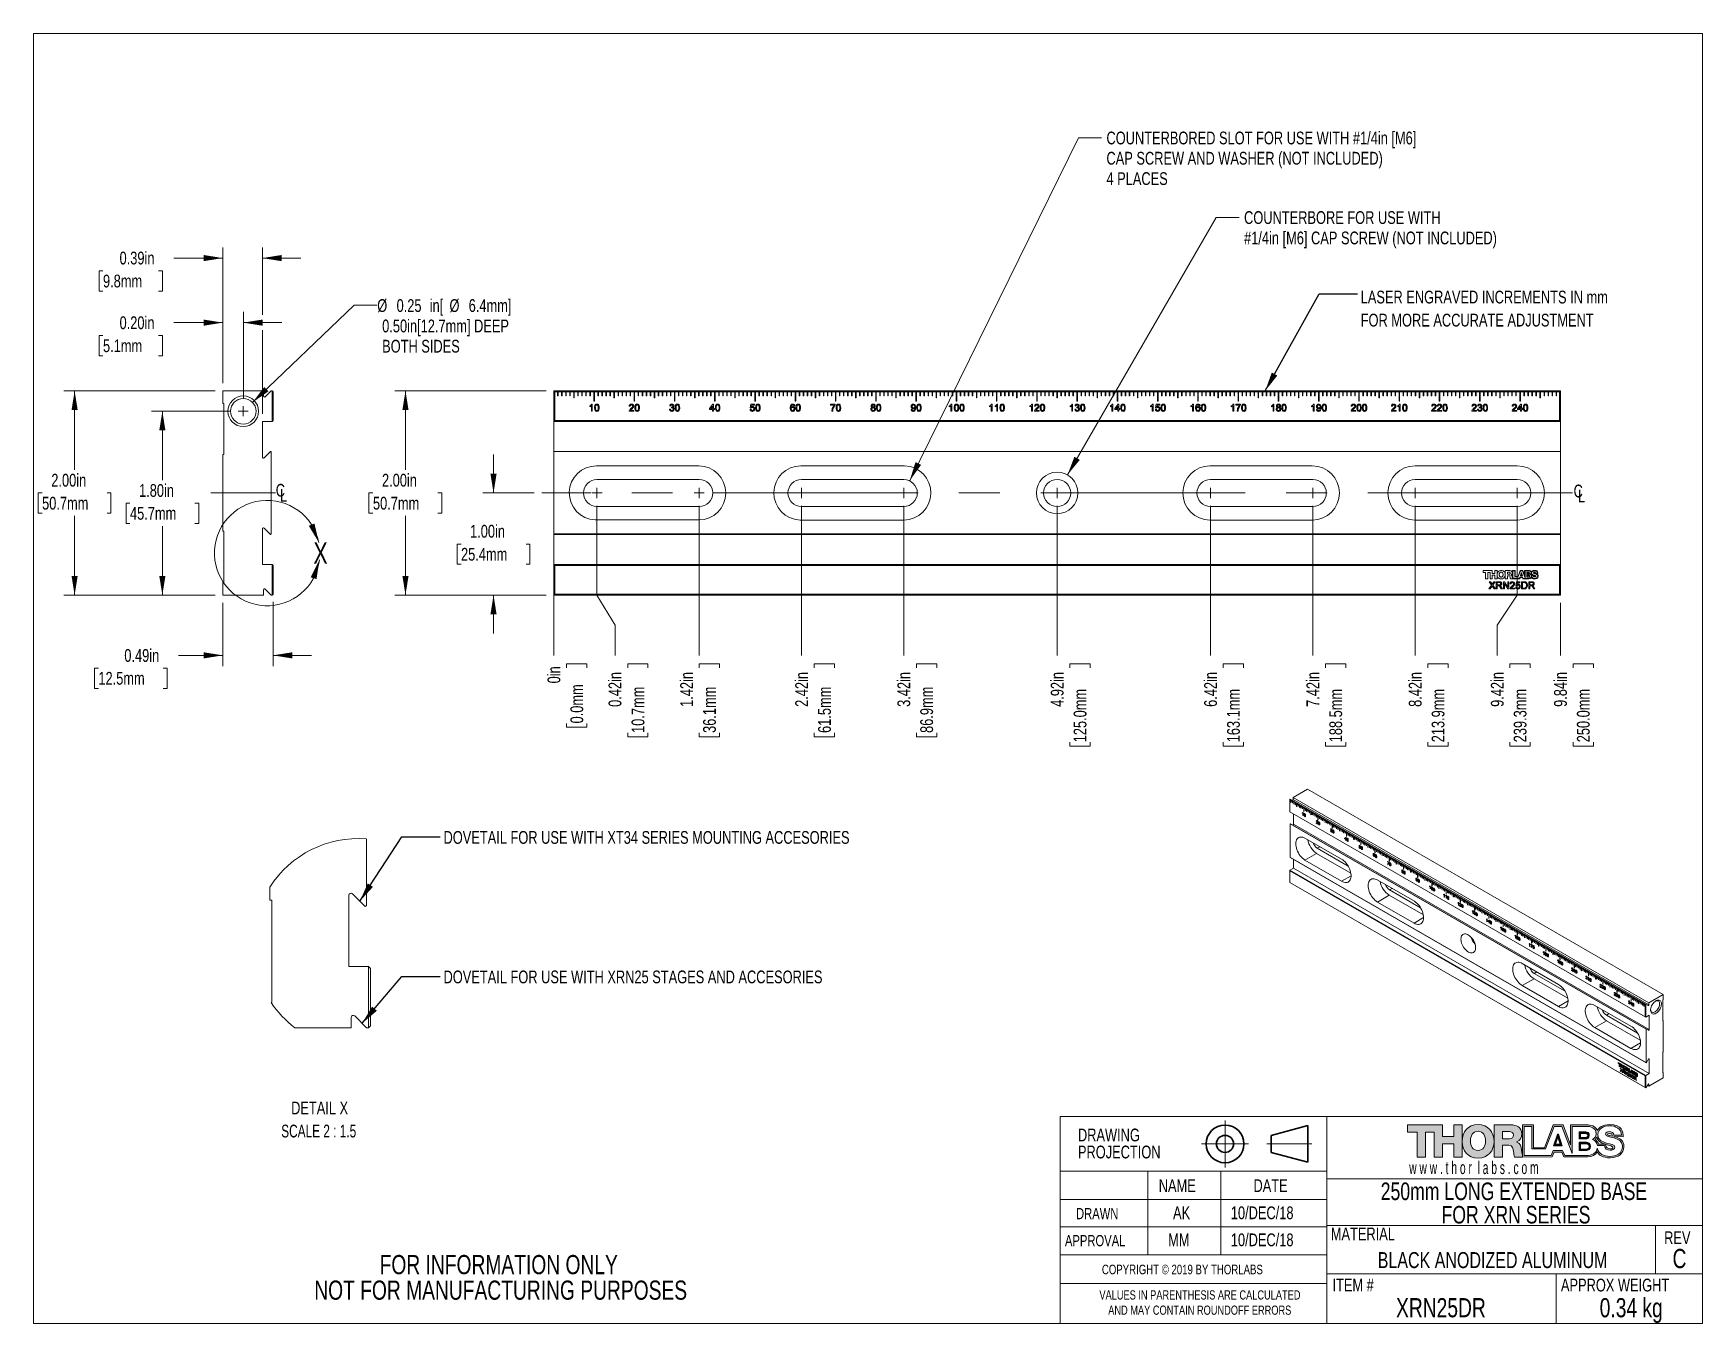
# Model space of a CAD drawing. Header units: inches. Extents: x 0.1 to 10.9, y 0 to 8.5.
import ezdxf

# ---------------------------------------------------------------- set-up
doc = ezdxf.new("R2010")
doc.units = ezdxf.units.IN
doc.header["$MEASUREMENT"] = 0
doc.header["$PDSIZE"] = -1
doc.linetypes.add('CENTERX2', pattern=[0.8, 0.5, -0.1, 0.1, -0.1])
doc.styles.add('SLDTEXTSTYLE0', font='TXT', dxfattribs={"width": 0.75})
doc.styles.add('SLDTEXTSTYLE1', font='TXT', dxfattribs={"width": 0.6})
doc.styles.add('SLDTEXTSTYLE2', font='TXT', dxfattribs={"width": 0.692308})
doc.dimstyles.new('SLDDIMSTYLE0', dxfattribs={"dimtxt": 0.083333, "dimasz": 0.125, "dimexe": 0, "dimexo": 0.0625, "dimgap": 0.020833, "dimtad": 0, "dimtih": 1, "dimtoh": 1, "dimdec": 0, "dimlfac": 1.5, "dimrnd": 1e-09, "dimdsep": 46, "dimtxsty": 'SLDTEXTSTYLE0', "dimblk1": 'NONE', "dimblk2": 'NONE', "dimsah": 1, "dimcen": 0.09, "dimadec": 0, "dimazin": 2, "dimtfac": 1, "dimtdec": 0, "dimtofl": 0, "dimtmove": 0, "dimatfit": 3, "dimldrblk": 'NONE', "dimfxl": 1, "dimfrac": 2, "dimtolj": 1, "dimtzin": 12, "dimarcsym": 0})
doc.dimstyles.new('SLDDIMSTYLE1', dxfattribs={"dimtxt": 0.083333, "dimasz": 0.125, "dimexe": 0, "dimexo": 0.0625, "dimgap": 0.020833, "dimtad": 0, "dimtih": 1, "dimtoh": 1, "dimlfac": 1.5, "dimrnd": 1e-09, "dimdsep": 46, "dimtxsty": 'SLDTEXTSTYLE0', "dimblk1": 'NONE', "dimblk2": 'NONE', "dimsah": 1, "dimcen": 0.09, "dimadec": 0, "dimazin": 2, "dimtfac": 1, "dimtofl": 0, "dimtmove": 0, "dimatfit": 3, "dimldrblk": 'NONE', "dimfxl": 1, "dimfrac": 2, "dimtolj": 1, "dimtzin": 12, "dimarcsym": 0})
doc.dimstyles.new('SLDDIMSTYLE10', dxfattribs={"dimtxt": 0.083333, "dimasz": 0.125, "dimexe": 0, "dimexo": 0.0625, "dimgap": 0.020833, "dimtad": 0, "dimtih": 1, "dimtoh": 1, "dimlfac": 1.5, "dimrnd": 1e-09, "dimdsep": 46, "dimtxsty": 'SLDTEXTSTYLE0', "dimsah": 1, "dimcen": 0, "dimadec": 0, "dimazin": 2, "dimtfac": 1, "dimtofl": 0, "dimtmove": 0, "dimatfit": 3, "dimfxl": 1, "dimfrac": 2, "dimtolj": 1, "dimtzin": 12, "dimarcsym": 0})
doc.dimstyles.new('SLDDIMSTYLE2', dxfattribs={"dimtxt": 0.083333, "dimasz": 0.125, "dimexe": 0, "dimexo": 0.0625, "dimgap": 0.020833, "dimtad": 0, "dimtih": 1, "dimtoh": 1, "dimlfac": 1.5, "dimrnd": 1e-09, "dimzin": 12, "dimdsep": 46, "dimtxsty": 'SLDTEXTSTYLE0', "dimblk1": 'NONE', "dimblk2": 'NONE', "dimsah": 1, "dimcen": 0.09, "dimadec": 0, "dimazin": 3, "dimtfac": 1, "dimtofl": 0, "dimtmove": 0, "dimatfit": 3, "dimldrblk": 'NONE', "dimfxl": 1, "dimfrac": 2, "dimtolj": 1, "dimtzin": 12, "dimarcsym": 0})
doc.dimstyles.new('SLDDIMSTYLE3', dxfattribs={"dimtxt": 0.083333, "dimasz": 0.125, "dimexe": 0, "dimexo": 0.0625, "dimgap": 0.020833, "dimtad": 0, "dimtih": 1, "dimtoh": 1, "dimlfac": 1.5, "dimrnd": 1e-09, "dimzin": 4, "dimdsep": 46, "dimtxsty": 'SLDTEXTSTYLE0', "dimsah": 1, "dimcen": 0.09, "dimadec": 0, "dimazin": 1, "dimtfac": 1, "dimtmove": 0, "dimatfit": 0, "dimfxl": 1, "dimfrac": 2, "dimtolj": 1, "dimtzin": 12, "dimarcsym": 0})
doc.dimstyles.new('SLDDIMSTYLE4', dxfattribs={"dimtxt": 0.083333, "dimasz": 0.125, "dimexe": 0, "dimexo": 0.0625, "dimgap": 0.020833, "dimtad": 0, "dimtih": 1, "dimtoh": 1, "dimlfac": 1.5, "dimrnd": 1e-09, "dimzin": 4, "dimdsep": 46, "dimtxsty": 'SLDTEXTSTYLE0', "dimsah": 1, "dimcen": 0.09, "dimadec": 0, "dimazin": 1, "dimtfac": 1, "dimtofl": 0, "dimtmove": 0, "dimatfit": 3, "dimfxl": 1, "dimfrac": 2, "dimtolj": 1, "dimtzin": 12, "dimarcsym": 0})
doc.dimstyles.new('SLDDIMSTYLE5', dxfattribs={"dimtxt": 0.083333, "dimasz": 0.125, "dimexe": 0, "dimexo": 0.0625, "dimgap": 0.020833, "dimtad": 0, "dimtih": 1, "dimtoh": 1, "dimlfac": 1.5, "dimrnd": 1e-09, "dimzin": 12, "dimdsep": 46, "dimtxsty": 'SLDTEXTSTYLE0', "dimsah": 1, "dimcen": 0, "dimadec": 0, "dimazin": 3, "dimtfac": 1, "dimtofl": 0, "dimtmove": 0, "dimatfit": 3, "dimfxl": 1, "dimfrac": 2, "dimtolj": 1, "dimtzin": 12, "dimarcsym": 0})
doc.dimstyles.new('SLDDIMSTYLE6', dxfattribs={"dimtxt": 0.083333, "dimasz": 0.125, "dimexe": 0, "dimexo": 0.0625, "dimgap": 0.020833, "dimtad": 0, "dimtih": 1, "dimtoh": 1, "dimlfac": 1.5, "dimrnd": 1e-09, "dimzin": 12, "dimdsep": 46, "dimtxsty": 'SLDTEXTSTYLE0', "dimsah": 1, "dimcen": 0, "dimadec": 0, "dimazin": 3, "dimtfac": 1, "dimtofl": 0, "dimtmove": 0, "dimatfit": 3, "dimfxl": 1, "dimfrac": 2, "dimtolj": 1, "dimtzin": 12, "dimarcsym": 0})
doc.dimstyles.new('SLDDIMSTYLE7', dxfattribs={"dimtxt": 0.18, "dimasz": 0.125, "dimexe": 0, "dimexo": 0.0625, "dimgap": 0, "dimtad": 0, "dimtih": 1, "dimtoh": 1, "dimdec": 0, "dimrnd": 1e-09, "dimzin": 0, "dimdsep": 46, "dimtxsty": 'Standard', "dimsah": 1, "dimcen": 0.09, "dimadec": 0, "dimazin": 0, "dimtfac": 0.125, "dimtdec": 0, "dimtofl": 0, "dimtmove": 0, "dimatfit": 3, "dimfxl": 1, "dimfrac": 2, "dimtolj": 1, "dimtzin": 0, "dimarcsym": 0})
doc.dimstyles.new('SLDDIMSTYLE8', dxfattribs={"dimtxt": 0.083333, "dimasz": 0.125, "dimexe": 0, "dimexo": 0.0625, "dimgap": 0.020833, "dimtad": 0, "dimtih": 1, "dimtoh": 1, "dimlfac": 1.5, "dimrnd": 1e-09, "dimdsep": 46, "dimtxsty": 'SLDTEXTSTYLE0', "dimsah": 1, "dimcen": 0.09, "dimadec": 0, "dimazin": 2, "dimtfac": 1, "dimtmove": 0, "dimatfit": 0, "dimfxl": 1, "dimfrac": 2, "dimtolj": 1, "dimtzin": 12, "dimarcsym": 0})
doc.dimstyles.new('SLDDIMSTYLE9', dxfattribs={"dimtxt": 0.083333, "dimasz": 0.125, "dimexe": 0, "dimexo": 0.0625, "dimgap": 0.020833, "dimtad": 0, "dimtih": 1, "dimtoh": 1, "dimlfac": 1.5, "dimrnd": 1e-09, "dimzin": 0, "dimdsep": 46, "dimtxsty": 'SLDTEXTSTYLE0', "dimsah": 1, "dimcen": 0.09, "dimadec": 0, "dimazin": 0, "dimtfac": 1, "dimtmove": 0, "dimatfit": 0, "dimfxl": 1, "dimfrac": 2, "dimtolj": 1, "dimtzin": 12, "dimarcsym": 0})

msp = doc.modelspace()

# ---------------------------------------------------------------- texts
at = {"color": 8, "linetype": 'Continuous', "lineweight": 0, "char_height": 0.083333, "attachment_point": 1, "style": 'SLDTEXTSTYLE0'}
for s, insert in [('LASER ENGRAVED INCREMENTS IN mm', (8.7155, 6.7725)), ('FOR MORE ACCURATE ADJUSTMENT', (8.7155, 6.6221))]:
    msp.add_mtext(s, dxfattribs=dict(at, insert=insert))
at = {"color": 7, "linetype": 'Continuous', "lineweight": 18, "insert": (1.8877, 5.1306), "char_height": 0.1389, "attachment_point": 1, "style": 'SLDTEXTSTYLE0'}
msp.add_mtext('X', dxfattribs=at)
at = {"color": 7, "linetype": 'Continuous', "lineweight": 0}
for s, insert, char_height, attachment_point, style in [('DOVETAIL FOR USE WITH XT34 SERIES MOUNTING ACCESORIES', (2.7361, 3.2483), 0.083333, 1, 'SLDTEXTSTYLE0'), ('DOVETAIL FOR USE WITH XRN25 STAGES AND ACCESORIES', (2.7361, 2.3384), 0.083333, 1, 'SLDTEXTSTYLE0'), ('DETAIL X', (1.9282, 1.4838), 0.08333, 2, 'SLDTEXTSTYLE0'), ('SCALE 2 : 1.5', (1.9224, 1.3333), 0.083333, 2, 'SLDTEXTSTYLE2'), ('DRAWING', (6.872, 1.3076), 0.08333, 1, 'SLDTEXTSTYLE0'), ('PROJECTION', (6.872, 1.1965), 0.08333, 1, 'SLDTEXTSTYLE0'), ('w w w . t h o r  l a b s . c o m', (9.0316, 1.0943), 0.083333, 1, 'SLDTEXTSTYLE1'), ('NAME', (7.3987, 0.9772), 0.08333, 1, 'SLDTEXTSTYLE0'), ('DATE', (8.0163, 0.9772), 0.08333, 1, 'SLDTEXTSTYLE0'), ('250mm LONG EXTENDED BASE', (9.7143, 0.956), 0.114583, 2, 'SLDTEXTSTYLE0'), ('DRAWN', (6.8595, 0.7895), 0.07292, 1, 'SLDTEXTSTYLE0'), ('AK', (7.492, 0.7999), 0.08333, 1, 'SLDTEXTSTYLE0'), ('10/DEC/18', (7.8687, 0.7999), 0.08333, 1, 'SLDTEXTSTYLE0'), ('FOR XRN SERIES', (9.7277, 0.8032), 0.114583, 2, 'SLDTEXTSTYLE0'), ('MATERIAL', (8.5205, 0.6624), 0.08333, 1, 'SLDTEXTSTYLE0'), ('APPROVAL', (6.7872, 0.6133), 0.07292, 1, 'SLDTEXTSTYLE0'), ('MM', (7.4602, 0.6237), 0.08333, 1, 'SLDTEXTSTYLE0'), ('10/DEC/18', (7.8687, 0.6237), 0.08333, 1, 'SLDTEXTSTYLE0'), ('REV', (10.6936, 0.6373), 0.08333, 1, 'SLDTEXTSTYLE0'), ('FOR INFORMATION ONLY', (3.096, 0.4831), 0.125, 2, 'SLDTEXTSTYLE0'), ('BLACK ANODIZED ALUMINUM', (9.5751, 0.502), 0.104167, 2, 'SLDTEXTSTYLE0'), ('C', (10.7937, 0.5227), 0.125, 2, 'SLDTEXTSTYLE0'), ('COPYRIGHT © 2019 BY THORLABS', (7.0281, 0.42), 0.0625, 1, 'SLDTEXTSTYLE0'), ('ITEM #', (8.5315, 0.3287), 0.08333, 1, 'SLDTEXTSTYLE0'), ('APPROX WEIGHT', (10.0209, 0.3287), 0.083333, 1, 'SLDTEXTSTYLE0'), ('NOT FOR MANUFACTURING PURPOSES', (3.1087, 0.3164), 0.125, 2, 'SLDTEXTSTYLE0'), ('VALUES IN PARENTHESIS ARE CALCULATED', (7.6673, 0.2528), 0.06, 2, 'SLDTEXTSTYLE0'), ('AND MAY CONTAIN ROUNDOFF ERRORS', (7.6662, 0.1534), 0.06, 2, 'SLDTEXTSTYLE0'), ('XRN25DR', (9.2384, 0.202), 0.125, 2, 'SLDTEXTSTYLE0'), ('0.34 kg', (10.479, 0.202), 0.125, 2, 'SLDTEXTSTYLE0')]:
    msp.add_mtext(s, dxfattribs=dict(at, insert=insert, char_height=char_height, attachment_point=attachment_point, style=style))

# ---------------------------------------------------------------- blocks, each defined once
blk = doc.blocks.new('THORLABS LOGO1')
at = {"linetype": 'Continuous'}
blk.add_hatch(color=7, dxfattribs=at).paths.add_polyline_path([(2.398, 1.664), (2.398, 1.97), (2.618, 1.97), (2.618, 1.13), (2.398, 1.13), (2.398, 1.476), (2.109, 1.476), (2.109, 1.13), (1.889, 1.13), (1.889, 1.782), (1.661, 1.782), (1.661, 1.13), (1.441, 1.13), (1.441, 1.782), (1.189, 1.782), (1.189, 1.97), (2.109, 1.97), (2.109, 1.664)], flags=0)
h = blk.add_hatch(color=7, dxfattribs=at)
edge = h.paths.add_edge_path(flags=0)
edge.add_spline(control_points=[(3.034, 1.1), (3.3, 1.101), (3.45, 1.295), (3.449, 1.539), (3.449, 1.783), (3.298, 1.976), (3.032, 1.976)], knot_values=[0, 0, 0, 0, 1, 1, 1, 2, 2, 2, 2], weights=[1, 1, 1, 1, 1, 1, 1], degree=3, periodic=0)
edge.add_spline(control_points=[(3.032, 1.976), (2.768, 1.975), (2.619, 1.782), (2.619, 1.54)], knot_values=[3.002118, 3.002118, 3.002118, 3.002118, 4, 4, 4, 4], weights=[1, 1, 1, 1], degree=3, periodic=0)
edge.add_spline(control_points=[(2.619, 1.54), (2.619, 1.54), (2.619, 1.539), (2.619, 1.539), (2.618, 1.295), (2.768, 1.101), (3.034, 1.1)], knot_values=[2, 2, 2, 2, 2.002118, 2.002118, 2.002118, 3.002118, 3.002118, 3.002118, 3.002118], weights=[1, 1, 1, 1, 1, 1, 1], degree=3, periodic=0)
edge = h.paths.add_edge_path(flags=0)
edge.add_spline(control_points=[(3.033, 1.301), (2.891, 1.301), (2.837, 1.426), (2.837, 1.551)], knot_values=[3, 3, 3, 3, 4, 4, 4, 4], weights=[1, 1, 1, 1], degree=3, periodic=0)
edge.add_spline(control_points=[(2.837, 1.551), (2.837, 1.676), (2.891, 1.801), (3.033, 1.801)], knot_values=[2, 2, 2, 2, 3, 3, 3, 3], weights=[1, 1, 1, 1], degree=3, periodic=0)
edge.add_spline(control_points=[(3.033, 1.801), (3.175, 1.801), (3.229, 1.676), (3.229, 1.551)], knot_values=[1, 1, 1, 1, 2, 2, 2, 2], weights=[1, 1, 1, 1], degree=3, periodic=0)
edge.add_spline(control_points=[(3.229, 1.551), (3.229, 1.426), (3.175, 1.301), (3.033, 1.301)], knot_values=[0, 0, 0, 0, 1, 1, 1, 1], weights=[1, 1, 1, 1], degree=3, periodic=0)
h = blk.add_hatch(color=7, dxfattribs=at)
edge = h.paths.add_edge_path(flags=0)
edge.add_line((3.45, 1.13), (3.45, 1.97))
edge.add_line((3.45, 1.97), (3.88, 1.97))
edge.add_spline(control_points=[(3.88, 1.97), (4.029, 1.97), (4.175, 1.903), (4.175, 1.734)], knot_values=[1, 1, 1, 1, 2, 2, 2, 2], weights=[1, 1, 1, 1], degree=3, periodic=0)
edge.add_spline(control_points=[(4.175, 1.734), (4.175, 1.643), (4.132, 1.557), (4.043, 1.523)], knot_values=[2, 2, 2, 2, 3, 3, 3, 3], weights=[1, 1, 1, 1], degree=3, periodic=0)
edge.add_line((4.043, 1.523), (4.043, 1.521))
edge.add_spline(control_points=[(4.043, 1.521), (4.133, 1.499), (4.159, 1.399), (4.166, 1.319)], knot_values=[4, 4, 4, 4, 5, 5, 5, 5], weights=[1, 1, 1, 1], degree=3, periodic=0)
edge.add_spline(control_points=[(4.166, 1.319), (4.169, 1.293), (4.173, 1.219), (4.188, 1.17)], knot_values=[5, 5, 5, 5, 5.740443, 5.740443, 5.740443, 5.740443], weights=[1, 1, 1, 1], degree=3, periodic=0)
edge.add_line((4.188, 1.17), (4.188, 1.13))
edge.add_line((4.188, 1.13), (3.984, 1.13))
edge.add_spline(control_points=[(3.984, 1.13), (3.965, 1.158), (3.962, 1.241), (3.959, 1.264)], knot_values=[7, 7, 7, 7, 8, 8, 8, 8], weights=[1, 1, 1, 1], degree=3, periodic=0)
edge.add_spline(control_points=[(3.959, 1.264), (3.953, 1.349), (3.939, 1.436), (3.836, 1.436)], knot_values=[8, 8, 8, 8, 9, 9, 9, 9], weights=[1, 1, 1, 1], degree=3, periodic=0)
edge.add_line((3.836, 1.436), (3.67, 1.436))
edge.add_line((3.67, 1.436), (3.67, 1.13))
edge.add_line((3.67, 1.13), (3.45, 1.13))
edge = h.paths.add_edge_path(flags=0)
edge.add_line((3.845, 1.796), (3.67, 1.796))
edge.add_line((3.67, 1.796), (3.67, 1.606))
edge.add_line((3.67, 1.606), (3.854, 1.606))
edge.add_spline(control_points=[(3.854, 1.606), (3.92, 1.606), (3.956, 1.642), (3.956, 1.705)], knot_values=[1, 1, 1, 1, 2, 2, 2, 2], weights=[1, 1, 1, 1], degree=3, periodic=0)
edge.add_spline(control_points=[(3.956, 1.705), (3.956, 1.768), (3.906, 1.796), (3.845, 1.796)], knot_values=[2, 2, 2, 2, 3, 3, 3, 3], weights=[1, 1, 1, 1], degree=3, periodic=0)
h = blk.add_hatch(color=7, dxfattribs=at)
edge = h.paths.add_edge_path(flags=0)
edge.add_spline(control_points=[(6.142, 1.818), (6.107, 1.886), (6.086, 1.97), (5.816, 1.97)], knot_values=[4, 4, 4, 4, 5, 5, 5, 5], weights=[1, 1, 1, 1], degree=3, periodic=0)
edge.add_line((5.816, 1.97), (5.445, 1.97))
edge.add_line((5.445, 1.97), (5.445, 1.447))
edge.add_line((5.445, 1.447), (5.251, 1.97))
edge.add_line((5.251, 1.97), (4.991, 1.97))
edge.add_line((4.991, 1.97), (4.765, 1.372))
edge.add_line((4.765, 1.372), (4.478, 1.37))
edge.add_line((4.478, 1.37), (4.474, 1.97))
edge.add_line((4.474, 1.97), (4.188, 1.97))
edge.add_line((4.188, 1.97), (4.188, 1.13))
edge.add_line((4.188, 1.13), (4.963, 1.132))
edge.add_line((4.963, 1.132), (5.013, 1.256))
edge.add_line((5.013, 1.256), (5.217, 1.256))
edge.add_line((5.217, 1.256), (5.265, 1.132))
edge.add_line((5.265, 1.132), (5.893, 1.132))
edge.add_spline(control_points=[(5.893, 1.132), (6.005, 1.134), (6.109, 1.187), (6.141, 1.265)], knot_values=[19, 19, 19, 19, 20, 20, 20, 20], weights=[1, 1, 1, 1], degree=3, periodic=0)
edge.add_spline(control_points=[(6.141, 1.265), (6.171, 1.187), (6.276, 1.109), (6.48, 1.109)], knot_values=[20, 20, 20, 20, 21, 21, 21, 21], weights=[1, 1, 1, 1], degree=3, periodic=0)
edge.add_spline(control_points=[(6.48, 1.109), (6.684, 1.109), (6.835, 1.233), (6.835, 1.396)], knot_values=[21, 21, 21, 21, 22, 22, 22, 22], weights=[1, 1, 1, 1], degree=3, periodic=0)
edge.add_spline(control_points=[(6.835, 1.396), (6.835, 1.561), (6.74, 1.62), (6.588, 1.66)], knot_values=[22, 22, 22, 22, 23, 23, 23, 23], weights=[1, 1, 1, 1], degree=3, periodic=0)
edge.add_spline(control_points=[(6.588, 1.66), (6.586, 1.661), (6.584, 1.661), (6.582, 1.662)], knot_values=[0, 0, 0, 0, 1, 1, 1, 1], weights=[1, 1, 1, 1], degree=3, periodic=0)
edge.add_line((6.582, 1.662), (6.814, 1.66))
edge.add_spline(control_points=[(6.814, 1.66), (6.814, 1.782), (6.79, 1.978), (6.464, 1.978)], knot_values=[2, 2, 2, 2, 3, 3, 3, 3], weights=[1, 1, 1, 1], degree=3, periodic=0)
edge.add_spline(control_points=[(6.464, 1.978), (6.274, 1.978), (6.18, 1.886), (6.142, 1.818)], knot_values=[3, 3, 3, 3, 4, 4, 4, 4], weights=[1, 1, 1, 1], degree=3, periodic=0)
edge = h.paths.add_edge_path(flags=0)
edge.add_spline(control_points=[(6.548, 1.382), (6.539, 1.345), (6.512, 1.334), (6.441, 1.354)], knot_values=[4, 4, 4, 4, 5, 5, 5, 5], weights=[1, 1, 1, 1], degree=3, periodic=0)
edge.add_spline(control_points=[(6.441, 1.354), (6.367, 1.374), (6.366, 1.415), (6.366, 1.46)], knot_values=[5, 5, 5, 5, 6, 6, 6, 6], weights=[1, 1, 1, 1], degree=3, periodic=0)
edge.add_spline(control_points=[(6.366, 1.46), (6.459, 1.433), (6.553, 1.401), (6.548, 1.382)], knot_values=[3, 3, 3, 3, 4, 4, 4, 4], weights=[1, 1, 1, 1], degree=3, periodic=0)
edge = h.paths.add_edge_path(flags=0)
edge.add_spline(control_points=[(6.114, 1.739), (6.114, 1.671), (6.074, 1.616), (6.014, 1.587)], knot_values=[17, 17, 17, 17, 18, 18, 18, 18], weights=[1, 1, 1, 1], degree=3, periodic=0)
edge.add_spline(control_points=[(6.014, 1.587), (6.089, 1.565), (6.137, 1.504), (6.144, 1.427)], knot_values=[18, 18, 18, 18, 19, 19, 19, 19], weights=[1, 1, 1, 1], degree=3, periodic=0)
edge.add_line((6.144, 1.427), (6.333, 1.427))
edge.add_spline(control_points=[(6.333, 1.427), (6.337, 1.338), (6.393, 1.309), (6.477, 1.309)], knot_values=[20, 20, 20, 20, 21, 21, 21, 21], weights=[1, 1, 1, 1], degree=3, periodic=0)
edge.add_spline(control_points=[(6.477, 1.309), (6.536, 1.309), (6.598, 1.33), (6.598, 1.386)], knot_values=[21, 21, 21, 21, 22, 22, 22, 22], weights=[1, 1, 1, 1], degree=3, periodic=0)
edge.add_spline(control_points=[(6.598, 1.386), (6.598, 1.453), (6.489, 1.466), (6.38, 1.496)], knot_values=[22, 22, 22, 22, 23, 23, 23, 23], weights=[1, 1, 1, 1], degree=3, periodic=0)
edge.add_spline(control_points=[(6.38, 1.496), (6.271, 1.527), (6.158, 1.576), (6.158, 1.715)], knot_values=[23, 23, 23, 23, 24, 24, 24, 24], weights=[1, 1, 1, 1], degree=3, periodic=0)
edge.add_spline(control_points=[(6.158, 1.715), (6.158, 1.88), (6.325, 1.945), (6.467, 1.945)], knot_values=[24, 24, 24, 24, 25, 25, 25, 25], weights=[1, 1, 1, 1], degree=3, periodic=0)
edge.add_spline(control_points=[(6.467, 1.945), (6.618, 1.945), (6.77, 1.872), (6.771, 1.701)], knot_values=[25, 25, 25, 25, 26, 26, 26, 26], weights=[1, 1, 1, 1], degree=3, periodic=0)
edge.add_line((6.771, 1.701), (6.574, 1.701))
edge.add_spline(control_points=[(6.574, 1.701), (6.577, 1.77), (6.512, 1.792), (6.451, 1.792)], knot_values=[27, 27, 27, 27, 28, 28, 28, 28], weights=[1, 1, 1, 1], degree=3, periodic=0)
edge.add_spline(control_points=[(6.451, 1.792), (6.409, 1.792), (6.355, 1.777), (6.355, 1.727)], knot_values=[28, 28, 28, 28, 29, 29, 29, 29], weights=[1, 1, 1, 1], degree=3, periodic=0)
edge.add_spline(control_points=[(6.355, 1.727), (6.355, 1.669), (6.465, 1.659), (6.576, 1.628)], knot_values=[29, 29, 29, 29, 30, 30, 30, 30], weights=[1, 1, 1, 1], degree=3, periodic=0)
edge.add_spline(control_points=[(6.576, 1.628), (6.685, 1.597), (6.796, 1.546), (6.796, 1.41)], knot_values=[30, 30, 30, 30, 31, 31, 31, 31], weights=[1, 1, 1, 1], degree=3, periodic=0)
edge.add_spline(control_points=[(6.796, 1.41), (6.796, 1.218), (6.632, 1.147), (6.465, 1.147)], knot_values=[31, 31, 31, 31, 32, 32, 32, 32], weights=[1, 1, 1, 1], degree=3, periodic=0)
edge.add_spline(control_points=[(6.465, 1.147), (6.311, 1.147), (6.172, 1.216), (6.142, 1.364)], knot_values=[0, 0, 0, 0, 1, 1, 1, 1], weights=[1, 1, 1, 1], degree=3, periodic=0)
edge.add_spline(control_points=[(6.142, 1.364), (6.122, 1.22), (5.998, 1.169), (5.849, 1.169)], knot_values=[1, 1, 1, 1, 2, 2, 2, 2], weights=[1, 1, 1, 1], degree=3, periodic=0)
edge.add_line((5.849, 1.169), (5.294, 1.169))
edge.add_line((5.294, 1.169), (5.238, 1.298))
edge.add_line((5.238, 1.298), (4.992, 1.298))
edge.add_line((4.992, 1.298), (4.935, 1.17))
edge.add_line((4.935, 1.17), (4.233, 1.17))
edge.add_line((4.233, 1.17), (4.233, 1.929))
edge.add_line((4.233, 1.929), (4.431, 1.929))
edge.add_line((4.431, 1.929), (4.431, 1.342))
edge.add_line((4.431, 1.342), (4.795, 1.342))
edge.add_line((4.795, 1.342), (5.015, 1.929))
edge.add_line((5.015, 1.929), (5.216, 1.929))
edge.add_line((5.216, 1.929), (5.484, 1.222))
edge.add_line((5.484, 1.222), (5.484, 1.929))
edge.add_line((5.484, 1.929), (5.84, 1.929))
edge.add_spline(control_points=[(5.84, 1.929), (5.97, 1.931), (6.114, 1.897), (6.114, 1.739)], knot_values=[16, 16, 16, 16, 17, 17, 17, 17], weights=[1, 1, 1, 1], degree=3, periodic=0)
edge = h.paths.add_edge_path(flags=0)
edge.add_line((6.361, 1.462), (6.17, 1.462))
edge.add_spline(control_points=[(6.17, 1.462), (6.17, 1.519), (6.12, 1.569), (6.089, 1.59)], knot_values=[8, 8, 8, 8, 9, 9, 9, 9], weights=[1, 1, 1, 1], degree=3, periodic=0)
edge.add_spline(control_points=[(6.089, 1.59), (6.104, 1.608), (6.128, 1.626), (6.136, 1.658)], knot_values=[9, 9, 9, 9, 10, 10, 10, 10], weights=[1, 1, 1, 1], degree=3, periodic=0)
edge.add_spline(control_points=[(6.136, 1.658), (6.136, 1.569), (6.219, 1.501), (6.324, 1.472)], knot_values=[10, 10, 10, 10, 11, 11, 11, 11], weights=[1, 1, 1, 1], degree=3, periodic=0)
edge.add_spline(control_points=[(6.324, 1.472), (6.336, 1.469), (6.349, 1.465), (6.361, 1.462)], knot_values=[0, 0, 0, 0, 1, 1, 1, 1], weights=[1, 1, 1, 1], degree=3, periodic=0)
edge = h.paths.add_edge_path(flags=0)
edge.add_spline(control_points=[(6.466, 1.742), (6.511, 1.74), (6.526, 1.731), (6.53, 1.704)], knot_values=[2, 2, 2, 2, 3, 3, 3, 3], weights=[1, 1, 1, 1], degree=3, periodic=0)
edge.add_spline(control_points=[(6.53, 1.704), (6.532, 1.693), (6.532, 1.686), (6.532, 1.672)], knot_values=[3, 3, 3, 3, 4, 4, 4, 4], weights=[1, 1, 1, 1], degree=3, periodic=0)
edge.add_spline(control_points=[(6.532, 1.672), (6.427, 1.699), (6.398, 1.703), (6.398, 1.726)], knot_values=[0, 0, 0, 0, 1, 1, 1, 1], weights=[1, 1, 1, 1], degree=3, periodic=0)
edge.add_spline(control_points=[(6.398, 1.726), (6.398, 1.736), (6.444, 1.742), (6.466, 1.742)], knot_values=[1, 1, 1, 1, 2, 2, 2, 2], weights=[1, 1, 1, 1], degree=3, periodic=0)
h = blk.add_hatch(color=7, dxfattribs=at)
edge = h.paths.add_edge_path(flags=0)
edge.add_line((5.665, 1.602), (5.665, 1.786))
edge.add_line((5.665, 1.786), (5.841, 1.786))
edge.add_spline(control_points=[(5.841, 1.786), (5.889, 1.786), (5.934, 1.763), (5.934, 1.693)], knot_values=[1, 1, 1, 1, 2, 2, 2, 2], weights=[1, 1, 1, 1], degree=3, periodic=0)
edge.add_spline(control_points=[(5.934, 1.693), (5.934, 1.625), (5.88, 1.602), (5.841, 1.602)], knot_values=[2, 2, 2, 2, 3, 3, 3, 3], weights=[1, 1, 1, 1], degree=3, periodic=0)
edge.add_line((5.841, 1.602), (5.665, 1.602))
edge = h.paths.add_edge_path(flags=0)
edge.add_spline(control_points=[(5.891, 1.692), (5.891, 1.732), (5.859, 1.745), (5.826, 1.745)], knot_values=[3, 3, 3, 3, 4, 4, 4, 4], weights=[1, 1, 1, 1], degree=3, periodic=0)
edge.add_line((5.826, 1.745), (5.703, 1.745))
edge.add_line((5.703, 1.745), (5.703, 1.639))
edge.add_line((5.703, 1.639), (5.826, 1.639))
edge.add_spline(control_points=[(5.826, 1.639), (5.853, 1.639), (5.891, 1.652), (5.891, 1.692)], knot_values=[2, 2, 2, 2, 3, 3, 3, 3], weights=[1, 1, 1, 1], degree=3, periodic=0)
h = blk.add_hatch(color=7, dxfattribs=at)
h.paths.add_polyline_path([(5.003, 1.425), (5.229, 1.425), (5.133, 1.729), (5.102, 1.729)], flags=0)
h.paths.add_polyline_path([(5.056, 1.466), (5.115, 1.649), (5.173, 1.466)], flags=0)
h = blk.add_hatch(color=7, dxfattribs=at)
edge = h.paths.add_edge_path(flags=0)
edge.add_line((5.665, 1.302), (5.665, 1.514))
edge.add_line((5.665, 1.514), (5.86, 1.514))
edge.add_spline(control_points=[(5.86, 1.514), (5.913, 1.514), (5.963, 1.488), (5.963, 1.407)], knot_values=[1, 1, 1, 1, 2, 2, 2, 2], weights=[1, 1, 1, 1], degree=3, periodic=0)
edge.add_spline(control_points=[(5.963, 1.407), (5.963, 1.329), (5.904, 1.302), (5.86, 1.302)], knot_values=[2, 2, 2, 2, 3, 3, 3, 3], weights=[1, 1, 1, 1], degree=3, periodic=0)
edge.add_line((5.86, 1.302), (5.665, 1.302))
edge = h.paths.add_edge_path(flags=0)
edge.add_spline(control_points=[(5.927, 1.406), (5.927, 1.458), (5.889, 1.475), (5.849, 1.475)], knot_values=[3, 3, 3, 3, 4, 4, 4, 4], weights=[1, 1, 1, 1], degree=3, periodic=0)
edge.add_line((5.849, 1.475), (5.702, 1.475))
edge.add_line((5.702, 1.475), (5.702, 1.338))
edge.add_line((5.702, 1.338), (5.849, 1.338))
edge.add_spline(control_points=[(5.849, 1.338), (5.882, 1.338), (5.927, 1.355), (5.927, 1.406)], knot_values=[2, 2, 2, 2, 3, 3, 3, 3], weights=[1, 1, 1, 1], degree=3, periodic=0)
at = {"color": 7, "linetype": 'Continuous', "lineweight": 18}
for p, q in [((1.189, 1.782), (1.189, 1.97)), ((1.189, 1.97), (2.109, 1.97)), ((1.441, 1.782), (1.189, 1.782)), ((1.441, 1.13), (1.441, 1.782)), ((1.889, 1.782), (1.661, 1.782)), ((1.661, 1.782), (1.661, 1.13)), ((1.889, 1.13), (1.889, 1.782)), ((2.109, 1.97), (2.109, 1.664)), ((2.398, 1.664), (2.398, 1.97)), ((2.398, 1.97), (2.618, 1.97)), ((2.618, 1.97), (2.618, 1.13)), ((3.45, 1.97), (3.88, 1.97)), ((3.45, 1.13), (3.45, 1.97)), ((3.845, 1.796), (3.67, 1.796)), ((3.67, 1.796), (3.67, 1.606)), ((4.474, 1.97), (4.188, 1.97)), ((4.188, 1.97), (4.188, 1.13)), ((4.233, 1.17), (4.233, 1.929)), ((4.233, 1.929), (4.431, 1.929)), ((4.431, 1.929), (4.431, 1.342)), ((4.478, 1.37), (4.474, 1.97)), ((4.991, 1.97), (4.765, 1.372)), ((4.795, 1.342), (5.015, 1.929)), ((5.251, 1.97), (4.991, 1.97)), ((5.015, 1.929), (5.216, 1.929)), ((5.216, 1.929), (5.484, 1.222)), ((5.445, 1.447), (5.251, 1.97)), ((5.816, 1.97), (5.445, 1.97)), ((5.445, 1.97), (5.445, 1.447)), ((5.484, 1.222), (5.484, 1.929)), ((5.484, 1.929), (5.84, 1.929)), ((5.665, 1.786), (5.841, 1.786)), ((5.665, 1.602), (5.665, 1.786)), ((5.703, 1.745), (5.703, 1.639)), ((5.826, 1.745), (5.703, 1.745)), ((2.109, 1.664), (2.398, 1.664)), ((2.398, 1.476), (2.109, 1.476)), ((2.109, 1.476), (2.109, 1.13)), ((2.398, 1.13), (2.398, 1.476)), ((3.67, 1.606), (3.854, 1.606)), ((3.836, 1.436), (3.67, 1.436)), ((3.67, 1.436), (3.67, 1.13)), ((4.043, 1.523), (4.043, 1.521)), ((4.431, 1.342), (4.795, 1.342)), ((4.765, 1.372), (4.478, 1.37)), ((5.003, 1.425), (5.102, 1.729)), ((5.229, 1.425), (5.003, 1.425)), ((5.115, 1.649), (5.056, 1.466)), ((5.056, 1.466), (5.173, 1.466)), ((5.102, 1.729), (5.133, 1.729)), ((5.173, 1.466), (5.115, 1.649)), ((5.133, 1.729), (5.229, 1.425)), ((5.841, 1.602), (5.665, 1.602)), ((5.665, 1.514), (5.86, 1.514)), ((5.665, 1.302), (5.665, 1.514)), ((5.702, 1.475), (5.702, 1.338)), ((5.849, 1.475), (5.702, 1.475)), ((5.702, 1.338), (5.849, 1.338)), ((5.703, 1.639), (5.826, 1.639)), ((6.144, 1.427), (6.333, 1.427)), ((6.361, 1.462), (6.17, 1.462)), ((6.771, 1.701), (6.574, 1.701)), ((6.582, 1.662), (6.814, 1.66)), ((1.661, 1.13), (1.441, 1.13)), ((2.109, 1.13), (1.889, 1.13)), ((2.618, 1.13), (2.398, 1.13)), ((3.67, 1.13), (3.45, 1.13)), ((4.188, 1.13), (3.984, 1.13)), ((4.188, 1.17), (4.188, 1.13)), ((4.188, 1.13), (4.963, 1.132)), ((4.935, 1.17), (4.233, 1.17)), ((4.992, 1.298), (4.935, 1.17)), ((4.963, 1.132), (5.013, 1.256)), ((5.238, 1.298), (4.992, 1.298)), ((5.013, 1.256), (5.217, 1.256)), ((5.217, 1.256), (5.265, 1.132)), ((5.294, 1.169), (5.238, 1.298)), ((5.265, 1.132), (5.893, 1.132)), ((5.849, 1.169), (5.294, 1.169)), ((5.86, 1.302), (5.665, 1.302))]:
    blk.add_line(p, q, dxfattribs=at)
at = {"color": 8, "linetype": 'Continuous', "lineweight": 0}
for points in [[(2.619, 1.54), (2.619, 1.782), (2.768, 1.975), (3.032, 1.976)], [(3.033, 1.801), (2.891, 1.801), (2.837, 1.676), (2.837, 1.551)], [(3.229, 1.551), (3.229, 1.676), (3.175, 1.801), (3.033, 1.801)], [(3.956, 1.705), (3.956, 1.768), (3.906, 1.796), (3.845, 1.796)], [(3.88, 1.97), (4.029, 1.97), (4.175, 1.903), (4.175, 1.734)], [(6.142, 1.818), (6.107, 1.886), (6.086, 1.97), (5.816, 1.97)], [(5.891, 1.692), (5.891, 1.732), (5.859, 1.745), (5.826, 1.745)], [(5.84, 1.929), (5.97, 1.931), (6.114, 1.897), (6.114, 1.739)], [(5.841, 1.786), (5.889, 1.786), (5.934, 1.763), (5.934, 1.693)], [(6.464, 1.978), (6.274, 1.978), (6.18, 1.886), (6.142, 1.818)], [(6.158, 1.715), (6.158, 1.88), (6.325, 1.945), (6.467, 1.945)], [(6.451, 1.792), (6.409, 1.792), (6.355, 1.777), (6.355, 1.727)], [(6.398, 1.726), (6.398, 1.736), (6.444, 1.742), (6.466, 1.742)], [(6.574, 1.701), (6.577, 1.77), (6.512, 1.792), (6.451, 1.792)], [(6.814, 1.66), (6.814, 1.782), (6.79, 1.978), (6.464, 1.978)], [(6.466, 1.742), (6.511, 1.74), (6.526, 1.731), (6.53, 1.704)], [(6.467, 1.945), (6.618, 1.945), (6.77, 1.872), (6.771, 1.701)], [(2.837, 1.551), (2.837, 1.426), (2.891, 1.301), (3.033, 1.301)], [(3.033, 1.301), (3.175, 1.301), (3.229, 1.426), (3.229, 1.551)], [(3.959, 1.264), (3.953, 1.349), (3.939, 1.436), (3.836, 1.436)], [(3.854, 1.606), (3.92, 1.606), (3.956, 1.642), (3.956, 1.705)], [(4.175, 1.734), (4.175, 1.643), (4.132, 1.557), (4.043, 1.523)], [(4.043, 1.521), (4.133, 1.499), (4.159, 1.399), (4.166, 1.319)], [(4.166, 1.319), (4.169, 1.293), (4.173, 1.219), (4.188, 1.17)], [(5.826, 1.639), (5.853, 1.639), (5.891, 1.652), (5.891, 1.692)], [(5.934, 1.693), (5.934, 1.625), (5.88, 1.602), (5.841, 1.602)], [(5.927, 1.406), (5.927, 1.458), (5.889, 1.475), (5.849, 1.475)], [(5.849, 1.338), (5.882, 1.338), (5.927, 1.355), (5.927, 1.406)], [(6.142, 1.364), (6.122, 1.22), (5.998, 1.169), (5.849, 1.169)], [(5.86, 1.514), (5.913, 1.514), (5.963, 1.488), (5.963, 1.407)], [(5.963, 1.407), (5.963, 1.329), (5.904, 1.302), (5.86, 1.302)], [(6.114, 1.739), (6.114, 1.671), (6.074, 1.616), (6.014, 1.587)], [(6.014, 1.587), (6.089, 1.565), (6.137, 1.504), (6.144, 1.427)], [(6.089, 1.59), (6.104, 1.608), (6.128, 1.626), (6.136, 1.658)], [(6.17, 1.462), (6.17, 1.519), (6.12, 1.569), (6.089, 1.59)], [(6.136, 1.658), (6.136, 1.569), (6.219, 1.501), (6.324, 1.472)], [(6.465, 1.147), (6.311, 1.147), (6.172, 1.216), (6.142, 1.364)], [(6.38, 1.496), (6.271, 1.527), (6.158, 1.576), (6.158, 1.715)], [(6.324, 1.472), (6.336, 1.469), (6.349, 1.465), (6.361, 1.462)], [(6.333, 1.427), (6.337, 1.338), (6.393, 1.309), (6.477, 1.309)], [(6.355, 1.727), (6.355, 1.669), (6.465, 1.659), (6.576, 1.628)], [(6.366, 1.46), (6.459, 1.433), (6.553, 1.401), (6.548, 1.382)], [(6.441, 1.354), (6.367, 1.374), (6.366, 1.415), (6.366, 1.46)], [(6.598, 1.386), (6.598, 1.453), (6.489, 1.466), (6.38, 1.496)], [(6.532, 1.672), (6.427, 1.699), (6.398, 1.703), (6.398, 1.726)], [(6.548, 1.382), (6.539, 1.345), (6.512, 1.334), (6.441, 1.354)], [(6.796, 1.41), (6.796, 1.218), (6.632, 1.147), (6.465, 1.147)], [(6.477, 1.309), (6.536, 1.309), (6.598, 1.33), (6.598, 1.386)], [(6.48, 1.109), (6.684, 1.109), (6.835, 1.233), (6.835, 1.396)], [(6.53, 1.704), (6.532, 1.693), (6.532, 1.686), (6.532, 1.672)], [(6.576, 1.628), (6.685, 1.597), (6.796, 1.546), (6.796, 1.41)], [(6.588, 1.66), (6.586, 1.661), (6.584, 1.661), (6.582, 1.662)], [(6.835, 1.396), (6.835, 1.561), (6.74, 1.62), (6.588, 1.66)], [(3.984, 1.13), (3.965, 1.158), (3.962, 1.241), (3.959, 1.264)], [(5.893, 1.132), (6.005, 1.134), (6.109, 1.187), (6.141, 1.265)], [(6.141, 1.265), (6.171, 1.187), (6.276, 1.109), (6.48, 1.109)]]:
    blk.add_open_spline(points, degree=3, dxfattribs=at)
for points, knots in [([(3.032, 1.976), (3.298, 1.976), (3.449, 1.783), (3.449, 1.539), (3.45, 1.295), (3.3, 1.101), (3.034, 1.1)], [0, 0, 0, 0, 1, 1, 1, 2, 2, 2, 2]), ([(3.034, 1.1), (2.768, 1.101), (2.618, 1.295), (2.619, 1.539), (2.619, 1.539), (2.619, 1.54), (2.619, 1.54)], [2, 2, 2, 2, 3, 3, 3, 3.002118, 3.002118, 3.002118, 3.002118])]:
    blk.add_open_spline(points, degree=3, knots=knots, dxfattribs=at)
blk = doc.blocks.new('Third Angle Projection Block')
at = {"color": 7, "linetype": 'CENTERX2', "lineweight": 18}
for p, q in [((3.995, 0.938), (3.995, 0.554)), ((3.803, 0.746), (4.187, 0.746)), ((4.336, 0.746), (4.703, 0.746))]:
    blk.add_line(p, q, dxfattribs=at)
at = {"color": 7, "linetype": 'Continuous', "lineweight": 35}
for p, q in [((4.67, 0.896), (4.37, 0.815)), ((4.67, 0.596), (4.67, 0.896)), ((4.37, 0.815), (4.37, 0.676)), ((4.37, 0.676), (4.67, 0.596))]:
    blk.add_line(p, q, dxfattribs=at)
for radius in [0.154, 0.0696]:
    blk.add_circle((3.995, 0.746), radius, dxfattribs=at)
at = {"color": 7, "linetype": 'Continuous', "lineweight": 0}
blk.add_point((3.995, 0.746), dxfattribs=at)
blk = doc.blocks.new('SW_SYMBOL_MOD_CL')
at = {"color": 0, "linetype": 'Continuous', "lineweight": 0, "char_height": 30.8, "attachment_point": 5, "style": 'SLDTEXTSTYLE0'}
for s, insert in [('C', (15.7, 23.6)), ('L', (23.6, 11.8))]:
    blk.add_mtext(s, dxfattribs=dict(at, insert=insert))
blk = doc.blocks.new('_D')
at = {"color": 7, "linetype": 'Continuous', "lineweight": 0}
for p, q in [((3.455, 4.59), (3.455, 4.787)), ((3.455, 4.59), (3.455, 4.394)), ((3.538, 4.312), (3.538, 4.338)), ((3.538, 4.338), (3.671, 4.338)), ((3.671, 4.338), (3.671, 4.312)), ((3.538, 3.95), (3.538, 3.925)), ((3.538, 3.925), (3.671, 3.925)), ((3.671, 3.925), (3.671, 3.95))]:
    blk.add_line(p, q, dxfattribs=at)
at = {"color": 7, "linetype": 'Continuous', "lineweight": 18, "char_height": 0.0833, "attachment_point": 1, "rotation": 90, "style": 'SLDTEXTSTYLE0'}
for s, insert in [('0in', (3.414, 4.211)), ('0.0mm', (3.563, 3.95))]:
    blk.add_mtext(s, dxfattribs=dict(at, insert=insert))
blk = doc.blocks.new('_None')
blk = doc.blocks.new('_D_1')
at = {"color": 7, "linetype": 'Continuous', "lineweight": 0}
for p, q in [((3.736, 4.787), (3.736, 5.37)), ((3.854, 4.59), (3.736, 4.787)), ((3.854, 4.59), (3.854, 4.394)), ((3.937, 4.312), (3.937, 4.338)), ((3.937, 4.338), (4.069, 4.338)), ((4.069, 4.338), (4.069, 4.312)), ((3.937, 3.888), (3.937, 3.863)), ((3.937, 3.863), (4.069, 3.863)), ((4.069, 3.863), (4.069, 3.888))]:
    blk.add_line(p, q, dxfattribs=at)
at = {"color": 7, "linetype": 'Continuous', "lineweight": 18, "char_height": 0.0833, "attachment_point": 1, "rotation": 90, "style": 'SLDTEXTSTYLE0'}
for s, insert in [('0.42in', (3.812, 4.058)), ('10.7mm', (3.962, 3.888))]:
    blk.add_mtext(s, dxfattribs=dict(at, insert=insert))
blk = doc.blocks.new('_D_2')
at = {"color": 7, "linetype": 'Continuous', "lineweight": 0}
for p, q in [((4.403, 5.37), (4.403, 4.394)), ((4.403, 4.312), (4.403, 4.338)), ((4.403, 4.338), (4.535, 4.338)), ((4.535, 4.338), (4.535, 4.312)), ((4.403, 3.888), (4.403, 3.863)), ((4.403, 3.863), (4.535, 3.863)), ((4.535, 3.863), (4.535, 3.888))]:
    blk.add_line(p, q, dxfattribs=at)
at = {"color": 7, "linetype": 'Continuous', "lineweight": 18, "char_height": 0.0833, "attachment_point": 1, "rotation": 90, "style": 'SLDTEXTSTYLE0'}
for s, insert in [('1.42in', (4.279, 4.058)), ('36.1mm', (4.428, 3.888))]:
    blk.add_mtext(s, dxfattribs=dict(at, insert=insert))
blk = doc.blocks.new('_D_3')
at = {"color": 7, "linetype": 'Continuous', "lineweight": 0}
for p, q in [((5.07, 5.37), (5.07, 4.394)), ((5.153, 4.312), (5.153, 4.338)), ((5.153, 4.338), (5.285, 4.338)), ((5.285, 4.338), (5.285, 4.312)), ((5.153, 3.888), (5.153, 3.863)), ((5.153, 3.863), (5.285, 3.863)), ((5.285, 3.863), (5.285, 3.888))]:
    blk.add_line(p, q, dxfattribs=at)
at = {"color": 7, "linetype": 'Continuous', "lineweight": 18, "char_height": 0.0833, "attachment_point": 1, "rotation": 90, "style": 'SLDTEXTSTYLE0'}
for s, insert in [('2.42in', (5.029, 4.058)), ('61.5mm', (5.178, 3.888))]:
    blk.add_mtext(s, dxfattribs=dict(at, insert=insert))
blk = doc.blocks.new('_D_4')
at = {"color": 7, "linetype": 'Continuous', "lineweight": 0}
for p, q in [((5.736, 5.37), (5.736, 4.394)), ((5.819, 4.312), (5.819, 4.338)), ((5.819, 4.338), (5.952, 4.338)), ((5.952, 4.338), (5.952, 4.312)), ((5.819, 3.888), (5.819, 3.863)), ((5.819, 3.863), (5.952, 3.863)), ((5.952, 3.863), (5.952, 3.888))]:
    blk.add_line(p, q, dxfattribs=at)
at = {"color": 7, "linetype": 'Continuous', "lineweight": 18, "char_height": 0.0833, "attachment_point": 1, "rotation": 90, "style": 'SLDTEXTSTYLE0'}
for s, insert in [('3.42in', (5.695, 4.058)), ('86.9mm', (5.844, 3.888))]:
    blk.add_mtext(s, dxfattribs=dict(at, insert=insert))
blk = doc.blocks.new('_D_5')
at = {"color": 7, "linetype": 'Continuous', "lineweight": 0}
for p, q in [((6.736, 5.37), (6.736, 4.394)), ((6.819, 4.312), (6.819, 4.338)), ((6.819, 4.338), (6.952, 4.338)), ((6.952, 4.338), (6.952, 4.312)), ((6.819, 3.827), (6.819, 3.802)), ((6.952, 3.802), (6.952, 3.827)), ((6.819, 3.802), (6.952, 3.802))]:
    blk.add_line(p, q, dxfattribs=at)
at = {"color": 7, "linetype": 'Continuous', "lineweight": 18, "char_height": 0.0833, "attachment_point": 1, "rotation": 90, "style": 'SLDTEXTSTYLE0'}
for s, insert in [('4.92in', (6.695, 4.058)), ('125.0mm', (6.844, 3.827))]:
    blk.add_mtext(s, dxfattribs=dict(at, insert=insert))
blk = doc.blocks.new('_D_6')
at = {"color": 7, "linetype": 'Continuous', "lineweight": 0}
for p, q in [((7.736, 5.37), (7.736, 4.394)), ((7.819, 4.312), (7.819, 4.338)), ((7.819, 4.338), (7.952, 4.338)), ((7.952, 4.338), (7.952, 4.312)), ((7.819, 3.827), (7.819, 3.802)), ((7.952, 3.802), (7.952, 3.827)), ((7.819, 3.802), (7.952, 3.802))]:
    blk.add_line(p, q, dxfattribs=at)
at = {"color": 7, "linetype": 'Continuous', "lineweight": 18, "char_height": 0.0833, "attachment_point": 1, "rotation": 90, "style": 'SLDTEXTSTYLE0'}
for s, insert in [('6.42in', (7.695, 4.058)), ('163.1mm', (7.844, 3.827))]:
    blk.add_mtext(s, dxfattribs=dict(at, insert=insert))
blk = doc.blocks.new('_D_7')
at = {"color": 7, "linetype": 'Continuous', "lineweight": 0}
for p, q in [((8.403, 5.37), (8.403, 4.394)), ((8.486, 4.312), (8.486, 4.338)), ((8.486, 4.338), (8.619, 4.338)), ((8.619, 4.338), (8.619, 4.312)), ((8.486, 3.827), (8.486, 3.802)), ((8.619, 3.802), (8.619, 3.827)), ((8.486, 3.802), (8.619, 3.802))]:
    blk.add_line(p, q, dxfattribs=at)
at = {"color": 7, "linetype": 'Continuous', "lineweight": 18, "char_height": 0.0833, "attachment_point": 1, "rotation": 90, "style": 'SLDTEXTSTYLE0'}
for s, insert in [('7.42in', (8.362, 4.058)), ('188.5mm', (8.511, 3.827))]:
    blk.add_mtext(s, dxfattribs=dict(at, insert=insert))
blk = doc.blocks.new('_D_8')
at = {"color": 7, "linetype": 'Continuous', "lineweight": 0}
for p, q in [((9.07, 5.37), (9.07, 4.394)), ((9.153, 4.312), (9.153, 4.338)), ((9.153, 4.338), (9.285, 4.338)), ((9.285, 4.338), (9.285, 4.312)), ((9.153, 3.827), (9.153, 3.802)), ((9.285, 3.802), (9.285, 3.827)), ((9.153, 3.802), (9.285, 3.802))]:
    blk.add_line(p, q, dxfattribs=at)
at = {"color": 7, "linetype": 'Continuous', "lineweight": 18, "char_height": 0.0833, "attachment_point": 1, "rotation": 90, "style": 'SLDTEXTSTYLE0'}
for s, insert in [('8.42in', (9.029, 4.058)), ('213.9mm', (9.178, 3.827))]:
    blk.add_mtext(s, dxfattribs=dict(at, insert=insert))
blk = doc.blocks.new('_D_9')
at = {"color": 7, "linetype": 'Continuous', "lineweight": 0}
for p, q in [((9.736, 4.787), (9.736, 5.37)), ((9.605, 4.59), (9.736, 4.787)), ((9.605, 4.59), (9.605, 4.394)), ((9.688, 4.312), (9.688, 4.338)), ((9.688, 4.338), (9.821, 4.338)), ((9.821, 4.338), (9.821, 4.312)), ((9.688, 3.827), (9.688, 3.802)), ((9.821, 3.802), (9.821, 3.827)), ((9.688, 3.802), (9.821, 3.802))]:
    blk.add_line(p, q, dxfattribs=at)
at = {"color": 7, "linetype": 'Continuous', "lineweight": 18, "char_height": 0.0833, "attachment_point": 1, "rotation": 90, "style": 'SLDTEXTSTYLE0'}
for s, insert in [('9.42in', (9.564, 4.058)), ('239.3mm', (9.713, 3.827))]:
    blk.add_mtext(s, dxfattribs=dict(at, insert=insert))
blk = doc.blocks.new('_D_10')
at = {"color": 7, "linetype": 'Continuous', "lineweight": 0}
for p, q in [((10.017, 4.737), (10.017, 4.394)), ((10.1, 4.312), (10.1, 4.338)), ((10.1, 4.338), (10.233, 4.338)), ((10.233, 4.338), (10.233, 4.312)), ((10.1, 3.827), (10.1, 3.802)), ((10.233, 3.802), (10.233, 3.827)), ((10.1, 3.802), (10.233, 3.802))]:
    blk.add_line(p, q, dxfattribs=at)
at = {"color": 7, "linetype": 'Continuous', "lineweight": 18, "char_height": 0.0833, "attachment_point": 1, "rotation": 90, "style": 'SLDTEXTSTYLE0'}
for s, insert in [('9.84in', (9.976, 4.058)), ('250.0mm', (10.125, 3.827))]:
    blk.add_mtext(s, dxfattribs=dict(at, insert=insert))
blk = doc.blocks.new('_D_11')
at = {"color": 7, "linetype": 'Continuous', "lineweight": 0}
for p, q in [((3.062, 5.453), (3.062, 5.703)), ((3.327, 5.453), (2.992, 5.453)), ((2.85, 5.12), (2.824, 5.12)), ((2.824, 5.12), (2.824, 4.988)), ((3.274, 5.12), (3.299, 5.12)), ((3.299, 5.12), (3.299, 4.988)), ((2.824, 4.988), (2.85, 4.988)), ((3.299, 4.988), (3.274, 4.988)), ((3.405, 4.787), (2.992, 4.787)), ((3.062, 4.787), (3.062, 4.537))]:
    blk.add_line(p, q, dxfattribs=at)
at = {"color": 7, "linetype": 'Continuous', "lineweight": 18}
for points in [[(3.062, 5.453), (3.082, 5.578), (3.042, 5.578)], [(3.062, 4.787), (3.042, 4.662), (3.082, 4.662)]]:
    blk.add_solid(points, dxfattribs=at)
at = {"color": 7, "linetype": 'Continuous', "lineweight": 18, "char_height": 0.0833, "attachment_point": 1, "style": 'SLDTEXTSTYLE0'}
for s, insert in [('1.00in', (2.909, 5.245)), ('25.4mm', (2.85, 5.095))]:
    blk.add_mtext(s, dxfattribs=dict(at, insert=insert))
blk = doc.blocks.new('_D_12')
at = {"color": 7, "linetype": 'Continuous', "lineweight": 0}
for p, q in [((3.405, 6.119), (2.418, 6.119)), ((2.488, 6.119), (2.488, 5.603)), ((2.276, 5.453), (2.25, 5.453)), ((2.25, 5.453), (2.25, 5.321)), ((2.7, 5.453), (2.725, 5.453)), ((2.725, 5.453), (2.725, 5.321)), ((2.25, 5.321), (2.276, 5.321)), ((2.488, 4.787), (2.488, 5.304)), ((2.725, 5.321), (2.7, 5.321)), ((3.405, 4.787), (2.418, 4.787))]:
    blk.add_line(p, q, dxfattribs=at)
at = {"color": 7, "linetype": 'Continuous', "lineweight": 18}
for points in [[(2.488, 6.119), (2.468, 5.994), (2.508, 5.994)], [(2.488, 4.787), (2.508, 4.912), (2.468, 4.912)]]:
    blk.add_solid(points, dxfattribs=at)
at = {"color": 7, "linetype": 'Continuous', "lineweight": 18, "char_height": 0.0833, "attachment_point": 1, "style": 'SLDTEXTSTYLE0'}
for s, insert in [('2.00in', (2.335, 5.578)), ('50.7mm', (2.276, 5.428))]:
    blk.add_mtext(s, dxfattribs=dict(at, insert=insert))
blk = doc.blocks.new('_D_13')
at = {"color": 7, "linetype": 'Continuous', "lineweight": 0}
for p, q in [((6.804, 5.571), (7.773, 7.25)), ((7.773, 7.25), (7.923, 7.25))]:
    blk.add_line(p, q, dxfattribs=at)
at = {"color": 7, "linetype": 'Continuous', "lineweight": 18}
blk.add_solid([(6.804, 5.571), (6.884, 5.669), (6.849, 5.689)], dxfattribs=at)
at = {"color": 7, "linetype": 'Continuous', "lineweight": 18, "char_height": 0.08333, "attachment_point": 1, "style": 'SLDTEXTSTYLE0'}
for s, insert in [('COUNTERBORE FOR USE WITH', (7.955, 7.291)), ('#1/4in [M6] CAP SCREW (NOT INCLUDED)', (7.955, 7.158))]:
    blk.add_mtext(s, dxfattribs=dict(at, insert=insert))
blk = doc.blocks.new('_D_14')
at = {"color": 7, "linetype": 'Continuous', "lineweight": 0}
for p, q in [((5.775, 5.533), (6.876, 7.769)), ((6.876, 7.769), (7.026, 7.769))]:
    blk.add_line(p, q, dxfattribs=at)
at = {"color": 7, "linetype": 'Continuous', "lineweight": 18}
blk.add_solid([(5.775, 5.533), (5.849, 5.636), (5.813, 5.654)], dxfattribs=at)
at = {"color": 7, "linetype": 'Continuous', "lineweight": 18, "attachment_point": 1, "style": 'SLDTEXTSTYLE0'}
for s, insert, char_height in [('COUNTERBORED SLOT FOR USE WITH #1/4in [M6]', (7.058, 7.81), 0.08333), ('CAP SCREW AND WASHER (NOT INCLUDED)', (7.058, 7.678), 0.08333), ('4 PLACES', (7.058, 7.545), 0.0833)]:
    blk.add_mtext(s, dxfattribs=dict(at, insert=insert, char_height=char_height))
blk = doc.blocks.new('SW_CENTERMARKSYMBOL_0')
at = {"color": 0, "linetype": 'Continuous', "lineweight": 18}
for q in [(-0.033, 0), (0, 0.033), (0, -0.033), (0.033, 0)]:
    blk.add_line((0, 0), q, dxfattribs=at)
blk = doc.blocks.new('SW_CENTERMARKSYMBOL_1')
at = {"color": 0, "linetype": 'Continuous', "lineweight": 18}
for q in [(-0.033, 0), (0, 0.033), (0, -0.033), (0.033, 0)]:
    blk.add_line((0, 0), q, dxfattribs=at)
blk = doc.blocks.new('SW_CENTERMARKSYMBOL_2')
at = {"color": 0, "linetype": 'Continuous', "lineweight": 18}
for q in [(-0.033, 0), (0, 0.033), (0, -0.033), (0.033, 0)]:
    blk.add_line((0, 0), q, dxfattribs=at)
blk = doc.blocks.new('SW_CENTERMARKSYMBOL_3')
at = {"color": 0, "linetype": 'Continuous', "lineweight": 18}
for q in [(-0.033, 0), (0, 0.033), (0, -0.033), (0.033, 0)]:
    blk.add_line((0, 0), q, dxfattribs=at)
blk = doc.blocks.new('SW_CENTERMARKSYMBOL_4')
at = {"color": 0, "linetype": 'Continuous', "lineweight": 18}
for q in [(-0.033, 0), (0, 0.033), (0, -0.033), (0.033, 0)]:
    blk.add_line((0, 0), q, dxfattribs=at)
blk = doc.blocks.new('SW_CENTERMARKSYMBOL_5')
at = {"color": 0, "linetype": 'Continuous', "lineweight": 18}
for q in [(-0.033, 0), (0, 0.033), (0, -0.033), (0.033, 0)]:
    blk.add_line((0, 0), q, dxfattribs=at)
blk = doc.blocks.new('SW_CENTERMARKSYMBOL_6')
at = {"color": 0, "linetype": 'Continuous', "lineweight": 18}
for q in [(-0.033, 0), (0, 0.033), (0, -0.033), (0.033, 0)]:
    blk.add_line((0, 0), q, dxfattribs=at)
blk = doc.blocks.new('SW_CENTERMARKSYMBOL_7')
at = {"color": 0, "linetype": 'Continuous', "lineweight": 18}
for q in [(-0.033, 0), (0, 0.033), (0, -0.033), (0.033, 0)]:
    blk.add_line((0, 0), q, dxfattribs=at)
blk = doc.blocks.new('SW_CENTERMARKSYMBOL_8')
at = {"color": 0, "linetype": 'Continuous', "lineweight": 18}
for q in [(-0.033, 0), (0, 0.033), (0, -0.033), (0.033, 0)]:
    blk.add_line((0, 0), q, dxfattribs=at)
blk = doc.blocks.new('_D_15')
at = {"color": 7, "linetype": 'Continuous', "lineweight": 0}
for p, q in [((1.297, 6.985), (0.977, 6.985)), ((1.297, 6.169), (1.297, 7.055)), ((1.555, 6.614), (1.555, 7.055)), ((1.555, 6.985), (1.805, 6.985)), ((0.516, 6.902), (0.491, 6.902)), ((0.491, 6.902), (0.491, 6.77)), ((0.878, 6.902), (0.904, 6.902)), ((0.904, 6.902), (0.904, 6.77)), ((0.491, 6.77), (0.516, 6.77)), ((0.904, 6.77), (0.878, 6.77)), ((1.555, 5.969), (1.555, 6.514))]:
    blk.add_line(p, q, dxfattribs=at)
at = {"color": 7, "linetype": 'Continuous', "lineweight": 18}
for points in [[(1.297, 6.985), (1.172, 7.005), (1.172, 6.965)], [(1.555, 6.985), (1.68, 6.965), (1.68, 7.005)]]:
    blk.add_solid(points, dxfattribs=at)
at = {"color": 7, "linetype": 'Continuous', "lineweight": 18, "char_height": 0.0833, "attachment_point": 1, "style": 'SLDTEXTSTYLE0'}
for s, insert in [('0.39in', (0.624, 7.027)), ('9.8mm', (0.516, 6.877))]:
    blk.add_mtext(s, dxfattribs=dict(at, insert=insert))
blk = doc.blocks.new('_D_16')
at = {"color": 7, "linetype": 'Continuous', "lineweight": 0}
for p, q in [((1.297, 4.737), (1.297, 4.324)), ((1.625, 4.744), (1.625, 4.324)), ((1.297, 4.394), (1.008, 4.394)), ((1.625, 4.394), (1.875, 4.394)), ((0.486, 4.31), (0.46, 4.31)), ((0.46, 4.31), (0.46, 4.178)), ((0.909, 4.31), (0.935, 4.31)), ((0.935, 4.31), (0.935, 4.178)), ((0.46, 4.178), (0.486, 4.178)), ((0.935, 4.178), (0.909, 4.178))]:
    blk.add_line(p, q, dxfattribs=at)
at = {"color": 7, "linetype": 'Continuous', "lineweight": 18}
for points in [[(1.297, 4.394), (1.172, 4.414), (1.172, 4.374)], [(1.625, 4.394), (1.75, 4.374), (1.75, 4.414)]]:
    blk.add_solid(points, dxfattribs=at)
at = {"color": 7, "linetype": 'Continuous', "lineweight": 18, "char_height": 0.0833, "attachment_point": 1, "style": 'SLDTEXTSTYLE0'}
for s, insert in [('0.49in', (0.655, 4.435)), ('12.5mm', (0.486, 4.286))]:
    blk.add_mtext(s, dxfattribs=dict(at, insert=insert))
blk = doc.blocks.new('_D_17')
at = {"color": 7, "linetype": 'Continuous', "lineweight": 0}
for p, q in [((1.297, 6.564), (0.977, 6.564)), ((1.297, 6.169), (1.297, 6.634)), ((1.431, 6.069), (1.431, 6.634)), ((1.431, 6.564), (1.681, 6.564)), ((0.516, 6.48), (0.491, 6.48)), ((0.491, 6.48), (0.491, 6.348)), ((0.878, 6.48), (0.904, 6.48)), ((0.904, 6.48), (0.904, 6.348)), ((0.491, 6.348), (0.516, 6.348)), ((0.904, 6.348), (0.878, 6.348))]:
    blk.add_line(p, q, dxfattribs=at)
at = {"color": 7, "linetype": 'Continuous', "lineweight": 18}
for points in [[(1.297, 6.564), (1.172, 6.584), (1.172, 6.544)], [(1.431, 6.564), (1.556, 6.544), (1.556, 6.584)]]:
    blk.add_solid(points, dxfattribs=at)
at = {"color": 7, "linetype": 'Continuous', "lineweight": 18, "char_height": 0.0833, "attachment_point": 1, "style": 'SLDTEXTSTYLE0'}
for s, insert in [('0.20in', (0.624, 6.605)), ('5.1mm', (0.516, 6.455))]:
    blk.add_mtext(s, dxfattribs=dict(at, insert=insert))
blk = doc.blocks.new('_D_18')
at = {"color": 7, "linetype": 'Continuous', "lineweight": 0}
for p, q in [((1.247, 6.119), (0.261, 6.119)), ((0.331, 6.119), (0.331, 5.603)), ((0.119, 5.453), (0.094, 5.453)), ((0.094, 5.453), (0.094, 5.321)), ((0.543, 5.453), (0.568, 5.453)), ((0.568, 5.453), (0.568, 5.321)), ((0.094, 5.321), (0.119, 5.321)), ((0.331, 4.787), (0.331, 5.304)), ((0.568, 5.321), (0.543, 5.321)), ((1.247, 4.787), (0.261, 4.787))]:
    blk.add_line(p, q, dxfattribs=at)
at = {"color": 7, "linetype": 'Continuous', "lineweight": 18}
for points in [[(0.331, 6.119), (0.311, 5.994), (0.351, 5.994)], [(0.331, 4.787), (0.351, 4.912), (0.311, 4.912)]]:
    blk.add_solid(points, dxfattribs=at)
at = {"color": 7, "linetype": 'Continuous', "lineweight": 18, "char_height": 0.0833, "attachment_point": 1, "style": 'SLDTEXTSTYLE0'}
for s, insert in [('2.00in', (0.179, 5.578)), ('50.7mm', (0.119, 5.428))]:
    blk.add_mtext(s, dxfattribs=dict(at, insert=insert))
blk = doc.blocks.new('_D_19')
at = {"color": 7, "linetype": 'Continuous', "lineweight": 0}
for p, q in [((1.347, 5.986), (0.833, 5.986)), ((0.903, 5.986), (0.903, 5.536)), ((0.692, 5.387), (0.666, 5.387)), ((0.666, 5.387), (0.666, 5.254)), ((1.115, 5.387), (1.141, 5.387)), ((1.141, 5.387), (1.141, 5.254)), ((0.666, 5.254), (0.692, 5.254)), ((0.903, 4.787), (0.903, 5.237)), ((1.141, 5.254), (1.115, 5.254)), ((1.247, 4.787), (0.833, 4.787))]:
    blk.add_line(p, q, dxfattribs=at)
at = {"color": 7, "linetype": 'Continuous', "lineweight": 18}
for points in [[(0.903, 5.986), (0.883, 5.861), (0.923, 5.861)], [(0.903, 4.787), (0.923, 4.912), (0.883, 4.912)]]:
    blk.add_solid(points, dxfattribs=at)
at = {"color": 7, "linetype": 'Continuous', "lineweight": 18, "char_height": 0.0833, "attachment_point": 1, "style": 'SLDTEXTSTYLE0'}
for s, insert in [('1.80in', (0.751, 5.511)), ('45.7mm', (0.692, 5.362))]:
    blk.add_mtext(s, dxfattribs=dict(at, insert=insert))
blk = doc.blocks.new('_D_20')
at = {"color": 7, "linetype": 'Continuous', "lineweight": 0}
for p, q in [((1.491, 6.044), (2.154, 6.679)), ((2.154, 6.679), (2.304, 6.679))]:
    blk.add_line(p, q, dxfattribs=at)
at = {"color": 7, "linetype": 'Continuous', "lineweight": 18}
blk.add_solid([(1.491, 6.044), (1.595, 6.116), (1.567, 6.144)], dxfattribs=at)
at = {"color": 7, "linetype": 'Continuous', "lineweight": 18, "attachment_point": 1, "style": 'SLDTEXTSTYLE0'}
for s, insert, char_height in [('%%c', (2.304, 6.717), 0.0833), ('0.25', (2.43, 6.717), 0.0833), ('in[', (2.646, 6.717), 0.0833), ('%%c', (2.775, 6.717), 0.0833), ('6.4mm]', (2.9, 6.717), 0.0833), ('0.50in[12.7mm] DEEP', (2.336, 6.584), 0.08333), ('BOTH SIDES', (2.336, 6.452), 0.0833)]:
    blk.add_mtext(s, dxfattribs=dict(at, insert=insert, char_height=char_height))
blk = doc.blocks.new('SW_CENTERMARKSYMBOL_9')
at = {"color": 0, "linetype": 'Continuous', "lineweight": 18}
for q in [(-0.033, 0), (0, 0.033), (0, -0.033), (0.033, 0)]:
    blk.add_line((0, 0), q, dxfattribs=at)

# ---------------------------------------------------------------- dimensions: what is measured, and where the dimension line sits
at = {"color": 7, "linetype": 'Continuous', "lineweight": 18}
dim = msp.add_radius_dim(center=(5.7364, 5.4533), mpoint=(5.7754, 5.5326), text='COUNTERBORED SLOT FOR USE WITH #1/4in [M6]\\PCAP SCREW AND WASHER (NOT INCLUDED)\\P4 PLACES', dimstyle='SLDDIMSTYLE6', override={"dimpost": '<>'}, dxfattribs=at)
dim.commit()
dim.dimension.update_dxf_attribs({"geometry": '_D_14', "text_midpoint": (8.3404, 7.7691), "dimtype": 164})
dim = msp.add_diameter_dim_2p(p1=(6.6687, 5.3361), p2=(6.804, 5.5705), text='COUNTERBORE FOR USE WITH\\P#1/4in [M6] CAP SCREW (NOT INCLUDED)', dimstyle='SLDDIMSTYLE5', override={"dimpost": '<>'}, dxfattribs=at)
dim.commit()
dim.dimension.update_dxf_attribs({"geometry": '_D_13', "text_midpoint": (9.0596, 7.2496), "dimtype": 163})
for base, p1, p2, dimstyle, picture, middle in [((1.5552, 6.9855), (1.2972, 6.1193), (1.5552, 5.9193), 'SLDDIMSTYLE8', '_D_15', (0.6974, 6.9855)), ((1.4305, 6.5636), (1.2972, 6.1193), (1.4305, 6.0193), 'SLDDIMSTYLE9', '_D_17', (0.6974, 6.5636)), ((1.6252, 4.3936), (1.2972, 4.7873), (1.6252, 4.794), 'SLDDIMSTYLE8', '_D_16', (0.6974, 4.3936))]:
    dim = msp.add_linear_dim(base=base, p1=p1, p2=p2, dimstyle=dimstyle, dxfattribs=at)
    dim.commit()
    dim.dimension.update_dxf_attribs({"geometry": picture, "text_midpoint": middle, "dimtype": 160})
dim = msp.add_diameter_dim_2p(p1=(1.3703, 5.9284), p2=(1.4907, 6.0436), text='<>in[%%c6.4mm]\\P 0.50in[12.7mm] DEEP\\P BOTH SIDES', dimstyle='SLDDIMSTYLE10', dxfattribs=at)
dim.commit()
dim.dimension.update_dxf_attribs({"geometry": '_D_20', "text_midpoint": (2.8725, 6.6786), "dimtype": 163})
for base, p1, p2, dimstyle, picture, middle in [((0.3312, 6.1193), (1.2972, 4.7873), (1.2972, 6.1193), 'SLDDIMSTYLE4', '_D_18', (0.3312, 5.4533)), ((2.4876, 6.1193), (3.4554, 4.7873), (3.4554, 6.1193), 'SLDDIMSTYLE4', '_D_12', (2.4876, 5.4533)), ((0.9035, 5.986), (1.2972, 4.7873), (1.3972, 5.986), 'SLDDIMSTYLE4', '_D_19', (0.9035, 5.3867)), ((3.0617, 5.4533), (3.4554, 4.7873), (3.3766, 5.4533), 'SLDDIMSTYLE3', '_D_11', (3.0617, 5.1203))]:
    dim = msp.add_linear_dim(base=base, p1=p1, p2=p2, angle=90, dimstyle=dimstyle, dxfattribs=at)
    dim.commit()
    dim.dimension.update_dxf_attribs({"geometry": picture, "text_midpoint": middle, "dimtype": 160})
for feature_location, offset, origin, dimstyle, picture, middle in [((3.7364, 5.42), (0.1172, -1.0264), (3.4554, 4.7873), 'SLDDIMSTYLE1', '_D_1', (3.8536, 4.1003)), ((4.403, 5.42), (0, -1.0264), (3.4554, 4.7873), 'SLDDIMSTYLE2', '_D_2', (4.403, 4.1003)), ((5.0697, 5.42), (0, -1.0264), (3.4554, 4.7873), 'SLDDIMSTYLE2', '_D_3', (5.0697, 4.1003)), ((5.7364, 5.42), (0, -1.0264), (3.4554, 4.7873), 'SLDDIMSTYLE2', '_D_4', (5.7364, 4.1003)), ((6.7364, 5.42), (0, -1.0264), (3.4554, 4.7873), 'SLDDIMSTYLE2', '_D_5', (6.7364, 4.0696)), ((7.7364, 5.42), (0, -1.0264), (3.4554, 4.7873), 'SLDDIMSTYLE2', '_D_6', (7.7364, 4.0696)), ((8.403, 5.42), (0, -1.0264), (3.4554, 4.7873), 'SLDDIMSTYLE2', '_D_7', (8.403, 4.0696)), ((9.0697, 5.42), (0, -1.0264), (3.4554, 4.7873), 'SLDDIMSTYLE2', '_D_8', (9.0697, 4.0696)), ((9.7364, 5.42), (-0.1311, -1.0264), (3.4554, 4.7873), 'SLDDIMSTYLE2', '_D_9', (9.6053, 4.0696)), ((3.4553513402, 4.7873275261), (0, -0.3937007874), (3.4553513402, 4.7873275261), 'SLDDIMSTYLE0', '_D', (3.4553513402, 4.1311267428)), ((10.0174, 4.7873), (0, -0.3937), (3.4554, 4.7873), 'SLDDIMSTYLE2', '_D_10', (10.0174, 4.0696))]:
    dim = msp.add_ordinate_dim(feature_location=feature_location, offset=offset, dtype=1, origin=origin, dimstyle=dimstyle, dxfattribs=at)
    dim.commit()
    dim.dimension.update_dxf_attribs({"geometry": picture, "text_midpoint": middle})

# ---------------------------------------------------------------- linework, layer by layer
at = {"color": 7, "linetype": 'Continuous', "lineweight": 18}
for p, q in [((0.0622, 8.4506), (10.9445, 8.4506)), ((0.0622, 8.4506), (0.0622, 0.0356)), ((10.9445, 0.0356), (10.9445, 8.4506)), ((1.2972, 6.1193), (1.2972, 6.0367)), ((1.5625, 6.1193), (1.2972, 6.1193)), ((1.5625, 6.0853), (1.5625, 6.1193)), ((1.6127, 6.1193), (1.5739, 6.0806)), ((1.6185, 6.1193), (1.6127, 6.1193)), ((1.6185, 5.9193), (1.6185, 6.1193)), ((1.6185, 6.1193), (1.6252, 6.1127)), ((1.6252, 6.1127), (1.6252, 5.926)), ((3.4554, 5.9193), (3.4554, 6.1193)), ((3.4554, 6.1193), (3.462, 6.1127)), ((3.4554, 6.1193), (10.0174, 6.1193)), ((3.462, 6.1127), (3.462, 5.926)), ((3.4799, 6.1127), (3.462, 6.1127)), ((3.4799, 6.1127), (3.4799, 6.086)), ((3.4833, 6.1127), (3.4799, 6.1127)), ((3.4833, 6.086), (3.4833, 6.1127)), ((3.5062, 6.1127), (3.4833, 6.1127)), ((3.5062, 6.1127), (3.5062, 6.086)), ((3.5095, 6.1127), (3.5062, 6.1127)), ((3.5095, 6.086), (3.5095, 6.1127)), ((3.5324, 6.1127), (3.5095, 6.1127)), ((3.5324, 6.1127), (3.5324, 6.086)), ((3.5358, 6.1127), (3.5324, 6.1127)), ((3.5358, 6.086), (3.5358, 6.1127)), ((3.5587, 6.1127), (3.5358, 6.1127)), ((3.5587, 6.1127), (3.5587, 6.086)), ((3.562, 6.1127), (3.5587, 6.1127)), ((3.562, 6.086), (3.562, 6.1127)), ((3.5849, 6.1127), (3.562, 6.1127)), ((3.5849, 6.1127), (3.5849, 6.0727)), ((3.5883, 6.1127), (3.5849, 6.1127)), ((3.5883, 6.0727), (3.5883, 6.1127)), ((3.6112, 6.1127), (3.5883, 6.1127)), ((3.6112, 6.1127), (3.6112, 6.086)), ((3.6145, 6.1127), (3.6112, 6.1127)), ((3.6145, 6.086), (3.6145, 6.1127)), ((3.6374, 6.1127), (3.6145, 6.1127)), ((3.6374, 6.1127), (3.6374, 6.086)), ((3.6407, 6.1127), (3.6374, 6.1127)), ((3.6407, 6.086), (3.6407, 6.1127)), ((3.6637, 6.1127), (3.6407, 6.1127)), ((3.6637, 6.1127), (3.6637, 6.086)), ((3.667, 6.1127), (3.6637, 6.1127)), ((3.667, 6.086), (3.667, 6.1127)), ((3.6899, 6.1127), (3.667, 6.1127)), ((3.6899, 6.1127), (3.6899, 6.086)), ((3.6932, 6.1127), (3.6899, 6.1127)), ((3.6932, 6.086), (3.6932, 6.1127)), ((3.7162, 6.1127), (3.6932, 6.1127)), ((3.7162, 6.1127), (3.7162, 6.0527)), ((3.7195, 6.1127), (3.7162, 6.1127)), ((3.7195, 6.0527), (3.7195, 6.1127)), ((3.7424, 6.1127), (3.7195, 6.1127)), ((3.7424, 6.1127), (3.7424, 6.086)), ((3.7457, 6.1127), (3.7424, 6.1127)), ((3.7686, 6.1127), (3.7457, 6.1127)), ((3.7457, 6.086), (3.7457, 6.1127)), ((3.7686, 6.1127), (3.7686, 6.086)), ((3.772, 6.1127), (3.7686, 6.1127)), ((3.772, 6.086), (3.772, 6.1127)), ((3.7949, 6.1127), (3.772, 6.1127)), ((3.7949, 6.1127), (3.7949, 6.086)), ((3.7982, 6.1127), (3.7949, 6.1127)), ((3.7982, 6.086), (3.7982, 6.1127)), ((3.8211, 6.1127), (3.7982, 6.1127)), ((3.8211, 6.1127), (3.8211, 6.086)), ((3.8245, 6.1127), (3.8211, 6.1127)), ((3.8245, 6.086), (3.8245, 6.1127)), ((3.8474, 6.1127), (3.8245, 6.1127)), ((3.8474, 6.1127), (3.8474, 6.0727)), ((3.8507, 6.1127), (3.8474, 6.1127)), ((3.8507, 6.0727), (3.8507, 6.1127)), ((3.8736, 6.1127), (3.8507, 6.1127)), ((3.8736, 6.1127), (3.8736, 6.086)), ((3.877, 6.1127), (3.8736, 6.1127)), ((3.877, 6.086), (3.877, 6.1127)), ((3.8999, 6.1127), (3.877, 6.1127)), ((3.8999, 6.1127), (3.8999, 6.086)), ((3.9032, 6.1127), (3.8999, 6.1127)), ((3.9032, 6.086), (3.9032, 6.1127)), ((3.9261, 6.1127), (3.9032, 6.1127)), ((3.9261, 6.1127), (3.9261, 6.086)), ((3.9295, 6.1127), (3.9261, 6.1127)), ((3.9295, 6.086), (3.9295, 6.1127)), ((3.9524, 6.1127), (3.9295, 6.1127)), ((3.9524, 6.1127), (3.9524, 6.086)), ((3.9557, 6.1127), (3.9524, 6.1127)), ((3.9557, 6.086), (3.9557, 6.1127)), ((3.9786, 6.1127), (3.9557, 6.1127)), ((3.9786, 6.1127), (3.9786, 6.0527)), ((3.982, 6.1127), (3.9786, 6.1127)), ((3.982, 6.0527), (3.982, 6.1127)), ((4.0049, 6.1127), (3.982, 6.1127)), ((4.0049, 6.1127), (4.0049, 6.086)), ((4.0082, 6.1127), (4.0049, 6.1127)), ((4.0082, 6.086), (4.0082, 6.1127)), ((4.0311, 6.1127), (4.0082, 6.1127)), ((4.0311, 6.1127), (4.0311, 6.086)), ((4.0344, 6.1127), (4.0311, 6.1127)), ((4.0344, 6.086), (4.0344, 6.1127)), ((4.0574, 6.1127), (4.0344, 6.1127)), ((4.0574, 6.1127), (4.0574, 6.086)), ((4.0607, 6.1127), (4.0574, 6.1127)), ((4.0607, 6.086), (4.0607, 6.1127)), ((4.0836, 6.1127), (4.0607, 6.1127)), ((4.0836, 6.1127), (4.0836, 6.086)), ((4.0869, 6.1127), (4.0836, 6.1127)), ((4.0869, 6.086), (4.0869, 6.1127)), ((4.1099, 6.1127), (4.0869, 6.1127)), ((4.1099, 6.1127), (4.1099, 6.0727)), ((4.1132, 6.1127), (4.1099, 6.1127)), ((4.1132, 6.0727), (4.1132, 6.1127)), ((4.1361, 6.1127), (4.1132, 6.1127)), ((4.1361, 6.1127), (4.1361, 6.086)), ((4.1394, 6.1127), (4.1361, 6.1127)), ((4.1394, 6.086), (4.1394, 6.1127)), ((4.1623, 6.1127), (4.1394, 6.1127)), ((4.1623, 6.1127), (4.1623, 6.086)), ((4.1657, 6.1127), (4.1623, 6.1127)), ((4.1657, 6.086), (4.1657, 6.1127)), ((4.1886, 6.1127), (4.1657, 6.1127)), ((4.1886, 6.1127), (4.1886, 6.086)), ((4.1919, 6.1127), (4.1886, 6.1127)), ((4.1919, 6.086), (4.1919, 6.1127)), ((4.2148, 6.1127), (4.1919, 6.1127)), ((4.2148, 6.1127), (4.2148, 6.086)), ((4.2182, 6.1127), (4.2148, 6.1127)), ((4.2182, 6.086), (4.2182, 6.1127)), ((4.2411, 6.1127), (4.2182, 6.1127)), ((4.2411, 6.1127), (4.2411, 6.0527)), ((4.2444, 6.1127), (4.2411, 6.1127)), ((4.2444, 6.0527), (4.2444, 6.1127)), ((4.2673, 6.1127), (4.2444, 6.1127)), ((4.2673, 6.1127), (4.2673, 6.086)), ((4.2707, 6.1127), (4.2673, 6.1127)), ((4.2707, 6.086), (4.2707, 6.1127)), ((4.2936, 6.1127), (4.2707, 6.1127)), ((4.2936, 6.1127), (4.2936, 6.086)), ((4.2969, 6.1127), (4.2936, 6.1127)), ((4.2969, 6.086), (4.2969, 6.1127)), ((4.3198, 6.1127), (4.2969, 6.1127)), ((4.3198, 6.1127), (4.3198, 6.086)), ((4.3232, 6.1127), (4.3198, 6.1127)), ((4.3232, 6.086), (4.3232, 6.1127)), ((4.3461, 6.1127), (4.3232, 6.1127)), ((4.3461, 6.1127), (4.3461, 6.086)), ((4.3494, 6.1127), (4.3461, 6.1127)), ((4.3494, 6.086), (4.3494, 6.1127)), ((4.3723, 6.1127), (4.3494, 6.1127)), ((4.3723, 6.1127), (4.3723, 6.0727)), ((4.3757, 6.1127), (4.3723, 6.1127)), ((4.3757, 6.0727), (4.3757, 6.1127)), ((4.3986, 6.1127), (4.3757, 6.1127)), ((4.3986, 6.1127), (4.3986, 6.086)), ((4.4019, 6.1127), (4.3986, 6.1127)), ((4.4019, 6.086), (4.4019, 6.1127)), ((4.4248, 6.1127), (4.4019, 6.1127)), ((4.4248, 6.1127), (4.4248, 6.086)), ((4.4281, 6.1127), (4.4248, 6.1127)), ((4.4281, 6.086), (4.4281, 6.1127)), ((4.4511, 6.1127), (4.4281, 6.1127)), ((4.4511, 6.1127), (4.4511, 6.086)), ((4.4544, 6.1127), (4.4511, 6.1127)), ((4.4544, 6.086), (4.4544, 6.1127)), ((4.4773, 6.1127), (4.4544, 6.1127)), ((4.4773, 6.1127), (4.4773, 6.086)), ((4.4806, 6.1127), (4.4773, 6.1127)), ((4.4806, 6.086), (4.4806, 6.1127)), ((4.5036, 6.1127), (4.4806, 6.1127)), ((4.5036, 6.1127), (4.5036, 6.0527)), ((4.5069, 6.1127), (4.5036, 6.1127)), ((4.5069, 6.0527), (4.5069, 6.1127)), ((4.5298, 6.1127), (4.5069, 6.1127)), ((4.5298, 6.1127), (4.5298, 6.086)), ((4.5331, 6.1127), (4.5298, 6.1127)), ((4.5331, 6.086), (4.5331, 6.1127)), ((4.556, 6.1127), (4.5331, 6.1127)), ((4.556, 6.1127), (4.556, 6.086)), ((4.5594, 6.1127), (4.556, 6.1127)), ((4.5594, 6.086), (4.5594, 6.1127)), ((4.5823, 6.1127), (4.5594, 6.1127)), ((4.5823, 6.1127), (4.5823, 6.086)), ((4.5856, 6.1127), (4.5823, 6.1127)), ((4.5856, 6.086), (4.5856, 6.1127)), ((4.6085, 6.1127), (4.5856, 6.1127)), ((4.6085, 6.1127), (4.6085, 6.086)), ((4.6119, 6.1127), (4.6085, 6.1127)), ((4.6119, 6.086), (4.6119, 6.1127)), ((4.6348, 6.1127), (4.6119, 6.1127)), ((4.6348, 6.1127), (4.6348, 6.0727)), ((4.6381, 6.1127), (4.6348, 6.1127)), ((4.6381, 6.0727), (4.6381, 6.1127)), ((4.661, 6.1127), (4.6381, 6.1127)), ((4.661, 6.1127), (4.661, 6.086)), ((4.6644, 6.1127), (4.661, 6.1127)), ((4.6644, 6.086), (4.6644, 6.1127)), ((4.6873, 6.1127), (4.6644, 6.1127)), ((4.6873, 6.1127), (4.6873, 6.086)), ((4.6906, 6.1127), (4.6873, 6.1127)), ((4.6906, 6.086), (4.6906, 6.1127)), ((4.7135, 6.1127), (4.6906, 6.1127)), ((4.7135, 6.1127), (4.7135, 6.086)), ((4.7169, 6.1127), (4.7135, 6.1127)), ((4.7169, 6.086), (4.7169, 6.1127)), ((4.7398, 6.1127), (4.7169, 6.1127)), ((4.7398, 6.1127), (4.7398, 6.086)), ((4.7431, 6.1127), (4.7398, 6.1127)), ((4.7431, 6.086), (4.7431, 6.1127)), ((4.766, 6.1127), (4.7431, 6.1127)), ((4.766, 6.1127), (4.766, 6.0527)), ((4.7694, 6.1127), (4.766, 6.1127)), ((4.7694, 6.0527), (4.7694, 6.1127)), ((4.7923, 6.1127), (4.7694, 6.1127)), ((4.7923, 6.1127), (4.7923, 6.086)), ((4.7956, 6.1127), (4.7923, 6.1127)), ((4.7956, 6.086), (4.7956, 6.1127)), ((4.8185, 6.1127), (4.7956, 6.1127)), ((4.8185, 6.1127), (4.8185, 6.086)), ((4.8218, 6.1127), (4.8185, 6.1127)), ((4.8218, 6.086), (4.8218, 6.1127)), ((4.8448, 6.1127), (4.8218, 6.1127)), ((4.8448, 6.1127), (4.8448, 6.086)), ((4.8481, 6.1127), (4.8448, 6.1127)), ((4.8481, 6.086), (4.8481, 6.1127)), ((4.871, 6.1127), (4.8481, 6.1127)), ((4.871, 6.1127), (4.871, 6.086)), ((4.8743, 6.1127), (4.871, 6.1127)), ((4.8743, 6.086), (4.8743, 6.1127)), ((4.8973, 6.1127), (4.8743, 6.1127)), ((4.8973, 6.1127), (4.8973, 6.0727)), ((4.9006, 6.1127), (4.8973, 6.1127)), ((4.9006, 6.0727), (4.9006, 6.1127)), ((4.9235, 6.1127), (4.9006, 6.1127)), ((4.9235, 6.1127), (4.9235, 6.086)), ((4.9268, 6.1127), (4.9235, 6.1127)), ((4.9268, 6.086), (4.9268, 6.1127)), ((4.9497, 6.1127), (4.9268, 6.1127)), ((4.9497, 6.1127), (4.9497, 6.086)), ((4.9531, 6.1127), (4.9497, 6.1127)), ((4.9531, 6.086), (4.9531, 6.1127)), ((4.976, 6.1127), (4.9531, 6.1127)), ((4.976, 6.1127), (4.976, 6.086)), ((4.9793, 6.1127), (4.976, 6.1127)), ((4.9793, 6.086), (4.9793, 6.1127)), ((5.0022, 6.1127), (4.9793, 6.1127)), ((5.0022, 6.1127), (5.0022, 6.086)), ((5.0056, 6.1127), (5.0022, 6.1127)), ((5.0056, 6.086), (5.0056, 6.1127)), ((5.0285, 6.1127), (5.0056, 6.1127)), ((5.0285, 6.1127), (5.0285, 6.0527)), ((5.0318, 6.1127), (5.0285, 6.1127)), ((5.0318, 6.0527), (5.0318, 6.1127)), ((5.0547, 6.1127), (5.0318, 6.1127)), ((5.0547, 6.1127), (5.0547, 6.086)), ((5.0581, 6.1127), (5.0547, 6.1127)), ((5.0581, 6.086), (5.0581, 6.1127)), ((5.081, 6.1127), (5.0581, 6.1127)), ((5.081, 6.1127), (5.081, 6.086)), ((5.0843, 6.1127), (5.081, 6.1127)), ((5.0843, 6.086), (5.0843, 6.1127)), ((5.1072, 6.1127), (5.0843, 6.1127)), ((5.1072, 6.1127), (5.1072, 6.086)), ((5.1106, 6.1127), (5.1072, 6.1127)), ((5.1106, 6.086), (5.1106, 6.1127)), ((5.1335, 6.1127), (5.1106, 6.1127)), ((5.1335, 6.1127), (5.1335, 6.086)), ((5.1368, 6.1127), (5.1335, 6.1127)), ((5.1368, 6.086), (5.1368, 6.1127)), ((5.1597, 6.1127), (5.1368, 6.1127)), ((5.1597, 6.1127), (5.1597, 6.0727)), ((5.1631, 6.1127), (5.1597, 6.1127)), ((5.1631, 6.0727), (5.1631, 6.1127)), ((5.186, 6.1127), (5.1631, 6.1127)), ((5.186, 6.1127), (5.186, 6.086)), ((5.1893, 6.1127), (5.186, 6.1127)), ((5.1893, 6.086), (5.1893, 6.1127)), ((5.2122, 6.1127), (5.1893, 6.1127)), ((5.2122, 6.1127), (5.2122, 6.086)), ((5.2155, 6.1127), (5.2122, 6.1127)), ((5.2155, 6.086), (5.2155, 6.1127)), ((5.2385, 6.1127), (5.2155, 6.1127)), ((5.2385, 6.1127), (5.2385, 6.086)), ((5.2418, 6.1127), (5.2385, 6.1127)), ((5.2418, 6.086), (5.2418, 6.1127)), ((5.2647, 6.1127), (5.2418, 6.1127)), ((5.2647, 6.1127), (5.2647, 6.086)), ((5.268, 6.1127), (5.2647, 6.1127)), ((5.268, 6.086), (5.268, 6.1127)), ((5.291, 6.1127), (5.268, 6.1127)), ((5.291, 6.1127), (5.291, 6.0527)), ((5.2943, 6.1127), (5.291, 6.1127)), ((5.2943, 6.0527), (5.2943, 6.1127)), ((5.3172, 6.1127), (5.2943, 6.1127)), ((5.3172, 6.1127), (5.3172, 6.086)), ((5.3205, 6.1127), (5.3172, 6.1127)), ((5.3205, 6.086), (5.3205, 6.1127)), ((5.3434, 6.1127), (5.3205, 6.1127)), ((5.3434, 6.1127), (5.3434, 6.086)), ((5.3468, 6.1127), (5.3434, 6.1127)), ((5.3468, 6.086), (5.3468, 6.1127)), ((5.3697, 6.1127), (5.3468, 6.1127)), ((5.3697, 6.1127), (5.3697, 6.086)), ((5.373, 6.1127), (5.3697, 6.1127)), ((5.373, 6.086), (5.373, 6.1127)), ((5.3959, 6.1127), (5.373, 6.1127)), ((5.3959, 6.1127), (5.3959, 6.086)), ((5.3993, 6.1127), (5.3959, 6.1127)), ((5.3993, 6.086), (5.3993, 6.1127)), ((5.4222, 6.1127), (5.3993, 6.1127)), ((5.4222, 6.1127), (5.4222, 6.0727)), ((5.4255, 6.1127), (5.4222, 6.1127)), ((5.4255, 6.0727), (5.4255, 6.1127)), ((5.4484, 6.1127), (5.4255, 6.1127)), ((5.4484, 6.1127), (5.4484, 6.086)), ((5.4518, 6.1127), (5.4484, 6.1127)), ((5.4518, 6.086), (5.4518, 6.1127)), ((5.4747, 6.1127), (5.4518, 6.1127)), ((5.4747, 6.1127), (5.4747, 6.086)), ((5.478, 6.1127), (5.4747, 6.1127)), ((5.478, 6.086), (5.478, 6.1127)), ((5.5009, 6.1127), (5.478, 6.1127)), ((5.5009, 6.1127), (5.5009, 6.086)), ((5.5043, 6.1127), (5.5009, 6.1127)), ((5.5043, 6.086), (5.5043, 6.1127)), ((5.5272, 6.1127), (5.5043, 6.1127)), ((5.5272, 6.1127), (5.5272, 6.086)), ((5.5305, 6.1127), (5.5272, 6.1127)), ((5.5305, 6.086), (5.5305, 6.1127)), ((5.5534, 6.1127), (5.5305, 6.1127)), ((5.5534, 6.1127), (5.5534, 6.0527)), ((5.5568, 6.1127), (5.5534, 6.1127)), ((5.5568, 6.0527), (5.5568, 6.1127)), ((5.5797, 6.1127), (5.5568, 6.1127)), ((5.5797, 6.1127), (5.5797, 6.086)), ((5.583, 6.1127), (5.5797, 6.1127)), ((5.583, 6.086), (5.583, 6.1127)), ((5.6059, 6.1127), (5.583, 6.1127)), ((5.6059, 6.1127), (5.6059, 6.086)), ((5.6092, 6.1127), (5.6059, 6.1127)), ((5.6092, 6.086), (5.6092, 6.1127)), ((5.6322, 6.1127), (5.6092, 6.1127)), ((5.6322, 6.1127), (5.6322, 6.086)), ((5.6355, 6.1127), (5.6322, 6.1127)), ((5.6355, 6.086), (5.6355, 6.1127)), ((5.6584, 6.1127), (5.6355, 6.1127)), ((5.6584, 6.1127), (5.6584, 6.086)), ((5.6617, 6.1127), (5.6584, 6.1127)), ((5.6617, 6.086), (5.6617, 6.1127)), ((5.6847, 6.1127), (5.6617, 6.1127)), ((5.6847, 6.1127), (5.6847, 6.0727)), ((5.688, 6.1127), (5.6847, 6.1127)), ((5.688, 6.0727), (5.688, 6.1127)), ((5.7109, 6.1127), (5.688, 6.1127)), ((5.7109, 6.1127), (5.7109, 6.086)), ((5.7142, 6.1127), (5.7109, 6.1127)), ((5.7142, 6.086), (5.7142, 6.1127)), ((5.7371, 6.1127), (5.7142, 6.1127)), ((5.7371, 6.1127), (5.7371, 6.086)), ((5.7405, 6.1127), (5.7371, 6.1127)), ((5.7405, 6.086), (5.7405, 6.1127)), ((5.7634, 6.1127), (5.7405, 6.1127)), ((5.7634, 6.1127), (5.7634, 6.086)), ((5.7667, 6.1127), (5.7634, 6.1127)), ((5.7667, 6.086), (5.7667, 6.1127)), ((5.7896, 6.1127), (5.7667, 6.1127)), ((5.7896, 6.1127), (5.7896, 6.086)), ((5.793, 6.1127), (5.7896, 6.1127)), ((5.793, 6.086), (5.793, 6.1127)), ((5.8159, 6.1127), (5.793, 6.1127)), ((5.8159, 6.1127), (5.8159, 6.0527)), ((5.8192, 6.1127), (5.8159, 6.1127)), ((5.8192, 6.0527), (5.8192, 6.1127)), ((5.8421, 6.1127), (5.8192, 6.1127)), ((5.8421, 6.1127), (5.8421, 6.086)), ((5.8455, 6.1127), (5.8421, 6.1127)), ((5.8455, 6.086), (5.8455, 6.1127)), ((5.8684, 6.1127), (5.8455, 6.1127)), ((5.8684, 6.1127), (5.8684, 6.086)), ((5.8717, 6.1127), (5.8684, 6.1127)), ((5.8717, 6.086), (5.8717, 6.1127)), ((5.8946, 6.1127), (5.8717, 6.1127)), ((5.8946, 6.1127), (5.8946, 6.086)), ((5.898, 6.1127), (5.8946, 6.1127)), ((5.898, 6.086), (5.898, 6.1127)), ((5.9209, 6.1127), (5.898, 6.1127)), ((5.9209, 6.1127), (5.9209, 6.086)), ((5.9242, 6.1127), (5.9209, 6.1127)), ((5.9242, 6.086), (5.9242, 6.1127)), ((5.9471, 6.1127), (5.9242, 6.1127)), ((5.9471, 6.1127), (5.9471, 6.0727)), ((5.9505, 6.1127), (5.9471, 6.1127)), ((5.9505, 6.0727), (5.9505, 6.1127)), ((5.9734, 6.1127), (5.9505, 6.1127)), ((5.9734, 6.1127), (5.9734, 6.086)), ((5.9767, 6.1127), (5.9734, 6.1127)), ((5.9767, 6.086), (5.9767, 6.1127)), ((5.9996, 6.1127), (5.9767, 6.1127)), ((5.9996, 6.1127), (5.9996, 6.086)), ((6.0029, 6.1127), (5.9996, 6.1127)), ((6.0029, 6.086), (6.0029, 6.1127)), ((6.0259, 6.1127), (6.0029, 6.1127)), ((6.0259, 6.1127), (6.0259, 6.086)), ((6.0292, 6.1127), (6.0259, 6.1127)), ((6.0292, 6.086), (6.0292, 6.1127)), ((6.0521, 6.1127), (6.0292, 6.1127)), ((6.0521, 6.1127), (6.0521, 6.086)), ((6.0554, 6.1127), (6.0521, 6.1127)), ((6.0554, 6.086), (6.0554, 6.1127)), ((6.0784, 6.1127), (6.0554, 6.1127)), ((6.0784, 6.1127), (6.0784, 6.0527)), ((6.0817, 6.1127), (6.0784, 6.1127)), ((6.0817, 6.0527), (6.0817, 6.1127)), ((6.1046, 6.1127), (6.0817, 6.1127)), ((6.1046, 6.1127), (6.1046, 6.086)), ((6.1079, 6.1127), (6.1046, 6.1127)), ((6.1079, 6.086), (6.1079, 6.1127)), ((6.1309, 6.1127), (6.1079, 6.1127)), ((6.1309, 6.1127), (6.1309, 6.086)), ((6.1342, 6.1127), (6.1309, 6.1127)), ((6.1342, 6.086), (6.1342, 6.1127)), ((6.1571, 6.1127), (6.1342, 6.1127)), ((6.1571, 6.1127), (6.1571, 6.086)), ((6.1604, 6.1127), (6.1571, 6.1127)), ((6.1604, 6.086), (6.1604, 6.1127)), ((6.1833, 6.1127), (6.1604, 6.1127)), ((6.1833, 6.1127), (6.1833, 6.086)), ((6.1867, 6.1127), (6.1833, 6.1127)), ((6.1867, 6.086), (6.1867, 6.1127)), ((6.2096, 6.1127), (6.1867, 6.1127)), ((6.2096, 6.1127), (6.2096, 6.0727)), ((6.2129, 6.1127), (6.2096, 6.1127)), ((6.2129, 6.0727), (6.2129, 6.1127)), ((6.2358, 6.1127), (6.2129, 6.1127)), ((6.2358, 6.1127), (6.2358, 6.086)), ((6.2392, 6.1127), (6.2358, 6.1127)), ((6.2392, 6.086), (6.2392, 6.1127)), ((6.2621, 6.1127), (6.2392, 6.1127)), ((6.2621, 6.1127), (6.2621, 6.086)), ((6.2654, 6.1127), (6.2621, 6.1127)), ((6.2654, 6.086), (6.2654, 6.1127)), ((6.2883, 6.1127), (6.2654, 6.1127)), ((6.2883, 6.1127), (6.2883, 6.086)), ((6.2917, 6.1127), (6.2883, 6.1127)), ((6.2917, 6.086), (6.2917, 6.1127)), ((6.3146, 6.1127), (6.2917, 6.1127)), ((6.3146, 6.1127), (6.3146, 6.086)), ((6.3179, 6.1127), (6.3146, 6.1127)), ((6.3179, 6.086), (6.3179, 6.1127)), ((6.3408, 6.1127), (6.3179, 6.1127)), ((6.3408, 6.1127), (6.3408, 6.0527)), ((6.3442, 6.1127), (6.3408, 6.1127)), ((6.3442, 6.0527), (6.3442, 6.1127)), ((6.3671, 6.1127), (6.3442, 6.1127)), ((6.3671, 6.1127), (6.3671, 6.086)), ((6.3704, 6.1127), (6.3671, 6.1127)), ((6.3704, 6.086), (6.3704, 6.1127)), ((6.3933, 6.1127), (6.3704, 6.1127)), ((6.3933, 6.1127), (6.3933, 6.086)), ((6.3967, 6.1127), (6.3933, 6.1127)), ((6.3967, 6.086), (6.3967, 6.1127)), ((6.4196, 6.1127), (6.3967, 6.1127)), ((6.4196, 6.1127), (6.4196, 6.086)), ((6.4229, 6.1127), (6.4196, 6.1127)), ((6.4229, 6.086), (6.4229, 6.1127)), ((6.4458, 6.1127), (6.4229, 6.1127)), ((6.4458, 6.1127), (6.4458, 6.086)), ((6.4491, 6.1127), (6.4458, 6.1127)), ((6.4491, 6.086), (6.4491, 6.1127)), ((6.4721, 6.1127), (6.4491, 6.1127)), ((6.4721, 6.1127), (6.4721, 6.0727)), ((6.4754, 6.1127), (6.4721, 6.1127)), ((6.4754, 6.0727), (6.4754, 6.1127)), ((6.4983, 6.1127), (6.4754, 6.1127)), ((6.4983, 6.1127), (6.4983, 6.086)), ((6.5016, 6.1127), (6.4983, 6.1127)), ((6.5016, 6.086), (6.5016, 6.1127)), ((6.5246, 6.1127), (6.5016, 6.1127)), ((6.5246, 6.1127), (6.5246, 6.086)), ((6.5279, 6.1127), (6.5246, 6.1127)), ((6.5279, 6.086), (6.5279, 6.1127)), ((6.5508, 6.1127), (6.5279, 6.1127)), ((6.5508, 6.1127), (6.5508, 6.086)), ((6.5541, 6.1127), (6.5508, 6.1127)), ((6.5541, 6.086), (6.5541, 6.1127)), ((6.577, 6.1127), (6.5541, 6.1127)), ((6.577, 6.1127), (6.577, 6.086)), ((6.5804, 6.1127), (6.577, 6.1127)), ((6.5804, 6.086), (6.5804, 6.1127)), ((6.6033, 6.1127), (6.5804, 6.1127)), ((6.6033, 6.1127), (6.6033, 6.0527)), ((6.6066, 6.1127), (6.6033, 6.1127)), ((6.6066, 6.0527), (6.6066, 6.1127)), ((6.6295, 6.1127), (6.6066, 6.1127)), ((6.6295, 6.1127), (6.6295, 6.086)), ((6.6329, 6.1127), (6.6295, 6.1127)), ((6.6329, 6.086), (6.6329, 6.1127)), ((6.6558, 6.1127), (6.6329, 6.1127)), ((6.6558, 6.1127), (6.6558, 6.086)), ((6.6591, 6.1127), (6.6558, 6.1127)), ((6.6591, 6.086), (6.6591, 6.1127)), ((6.682, 6.1127), (6.6591, 6.1127)), ((6.682, 6.1127), (6.682, 6.086)), ((6.6854, 6.1127), (6.682, 6.1127)), ((6.6854, 6.086), (6.6854, 6.1127)), ((6.7083, 6.1127), (6.6854, 6.1127)), ((6.7083, 6.1127), (6.7083, 6.086)), ((6.7116, 6.1127), (6.7083, 6.1127)), ((6.7116, 6.086), (6.7116, 6.1127)), ((6.7345, 6.1127), (6.7116, 6.1127)), ((6.7345, 6.1127), (6.7345, 6.0727)), ((6.7379, 6.1127), (6.7345, 6.1127)), ((6.7379, 6.0727), (6.7379, 6.1127)), ((6.7608, 6.1127), (6.7379, 6.1127)), ((6.7608, 6.1127), (6.7608, 6.086)), ((6.7641, 6.1127), (6.7608, 6.1127)), ((6.7641, 6.086), (6.7641, 6.1127)), ((6.787, 6.1127), (6.7641, 6.1127)), ((6.787, 6.1127), (6.787, 6.086)), ((6.7904, 6.1127), (6.787, 6.1127)), ((6.7904, 6.086), (6.7904, 6.1127)), ((6.8133, 6.1127), (6.7904, 6.1127)), ((6.8133, 6.1127), (6.8133, 6.086)), ((6.8166, 6.1127), (6.8133, 6.1127)), ((6.8166, 6.086), (6.8166, 6.1127)), ((6.8395, 6.1127), (6.8166, 6.1127)), ((6.8395, 6.1127), (6.8395, 6.086)), ((6.8428, 6.1127), (6.8395, 6.1127)), ((6.8428, 6.086), (6.8428, 6.1127)), ((6.8658, 6.1127), (6.8428, 6.1127)), ((6.8658, 6.1127), (6.8658, 6.0527)), ((6.8691, 6.1127), (6.8658, 6.1127)), ((6.8691, 6.0527), (6.8691, 6.1127)), ((6.892, 6.1127), (6.8691, 6.1127)), ((6.892, 6.1127), (6.892, 6.086)), ((6.8953, 6.1127), (6.892, 6.1127)), ((6.8953, 6.086), (6.8953, 6.1127)), ((6.9183, 6.1127), (6.8953, 6.1127)), ((6.9183, 6.1127), (6.9183, 6.086)), ((6.9216, 6.1127), (6.9183, 6.1127)), ((6.9216, 6.086), (6.9216, 6.1127)), ((6.9445, 6.1127), (6.9216, 6.1127)), ((6.9445, 6.1127), (6.9445, 6.086)), ((6.9478, 6.1127), (6.9445, 6.1127)), ((6.9478, 6.086), (6.9478, 6.1127)), ((6.9707, 6.1127), (6.9478, 6.1127)), ((6.9707, 6.1127), (6.9707, 6.086)), ((6.9741, 6.1127), (6.9707, 6.1127)), ((6.9741, 6.086), (6.9741, 6.1127)), ((6.997, 6.1127), (6.9741, 6.1127)), ((6.997, 6.1127), (6.997, 6.0727)), ((7.0003, 6.1127), (6.997, 6.1127)), ((7.0003, 6.0727), (7.0003, 6.1127)), ((7.0232, 6.1127), (7.0003, 6.1127)), ((7.0232, 6.1127), (7.0232, 6.086)), ((7.0266, 6.1127), (7.0232, 6.1127)), ((7.0266, 6.086), (7.0266, 6.1127)), ((7.0495, 6.1127), (7.0266, 6.1127)), ((7.0495, 6.1127), (7.0495, 6.086)), ((7.0528, 6.1127), (7.0495, 6.1127)), ((7.0528, 6.086), (7.0528, 6.1127)), ((7.0757, 6.1127), (7.0528, 6.1127)), ((7.0757, 6.1127), (7.0757, 6.086)), ((7.0791, 6.1127), (7.0757, 6.1127)), ((7.0791, 6.086), (7.0791, 6.1127)), ((7.102, 6.1127), (7.0791, 6.1127)), ((7.102, 6.1127), (7.102, 6.086)), ((7.1053, 6.1127), (7.102, 6.1127)), ((7.1053, 6.086), (7.1053, 6.1127)), ((7.1282, 6.1127), (7.1053, 6.1127)), ((7.1282, 6.1127), (7.1282, 6.0527)), ((7.1316, 6.1127), (7.1282, 6.1127)), ((7.1316, 6.0527), (7.1316, 6.1127)), ((7.1545, 6.1127), (7.1316, 6.1127)), ((7.1545, 6.1127), (7.1545, 6.086)), ((7.1578, 6.1127), (7.1545, 6.1127)), ((7.1578, 6.086), (7.1578, 6.1127)), ((7.1807, 6.1127), (7.1578, 6.1127)), ((7.1807, 6.1127), (7.1807, 6.086)), ((7.1841, 6.1127), (7.1807, 6.1127)), ((7.1841, 6.086), (7.1841, 6.1127)), ((7.207, 6.1127), (7.1841, 6.1127)), ((7.207, 6.1127), (7.207, 6.086)), ((7.2103, 6.1127), (7.207, 6.1127)), ((7.2103, 6.086), (7.2103, 6.1127)), ((7.2332, 6.1127), (7.2103, 6.1127)), ((7.2332, 6.1127), (7.2332, 6.086)), ((7.2365, 6.1127), (7.2332, 6.1127)), ((7.2365, 6.086), (7.2365, 6.1127)), ((7.2595, 6.1127), (7.2365, 6.1127)), ((7.2595, 6.1127), (7.2595, 6.0727)), ((7.2628, 6.1127), (7.2595, 6.1127)), ((7.2628, 6.0727), (7.2628, 6.1127)), ((7.2857, 6.1127), (7.2628, 6.1127)), ((7.2857, 6.1127), (7.2857, 6.086)), ((7.289, 6.1127), (7.2857, 6.1127)), ((7.289, 6.086), (7.289, 6.1127)), ((7.312, 6.1127), (7.289, 6.1127)), ((7.312, 6.1127), (7.312, 6.086)), ((7.3153, 6.1127), (7.312, 6.1127)), ((7.3153, 6.086), (7.3153, 6.1127)), ((7.3382, 6.1127), (7.3153, 6.1127)), ((7.3382, 6.1127), (7.3382, 6.086)), ((7.3415, 6.1127), (7.3382, 6.1127)), ((7.3415, 6.086), (7.3415, 6.1127)), ((7.3644, 6.1127), (7.3415, 6.1127)), ((7.3644, 6.1127), (7.3644, 6.086)), ((7.3678, 6.1127), (7.3644, 6.1127)), ((7.3678, 6.086), (7.3678, 6.1127)), ((7.3907, 6.1127), (7.3678, 6.1127)), ((7.3907, 6.1127), (7.3907, 6.0527)), ((7.394, 6.1127), (7.3907, 6.1127)), ((7.394, 6.0527), (7.394, 6.1127)), ((7.4169, 6.1127), (7.394, 6.1127)), ((7.4169, 6.1127), (7.4169, 6.086)), ((7.4203, 6.1127), (7.4169, 6.1127)), ((7.4203, 6.086), (7.4203, 6.1127)), ((7.4432, 6.1127), (7.4203, 6.1127)), ((7.4432, 6.1127), (7.4432, 6.086)), ((7.4465, 6.1127), (7.4432, 6.1127)), ((7.4465, 6.086), (7.4465, 6.1127)), ((7.4694, 6.1127), (7.4465, 6.1127)), ((7.4694, 6.1127), (7.4694, 6.086)), ((7.4728, 6.1127), (7.4694, 6.1127)), ((7.4728, 6.086), (7.4728, 6.1127)), ((7.4957, 6.1127), (7.4728, 6.1127)), ((7.4957, 6.1127), (7.4957, 6.086)), ((7.499, 6.1127), (7.4957, 6.1127)), ((7.499, 6.086), (7.499, 6.1127)), ((7.5219, 6.1127), (7.499, 6.1127)), ((7.5219, 6.1127), (7.5219, 6.0727)), ((7.5253, 6.1127), (7.5219, 6.1127)), ((7.5253, 6.0727), (7.5253, 6.1127)), ((7.5482, 6.1127), (7.5253, 6.1127)), ((7.5482, 6.1127), (7.5482, 6.086)), ((7.5515, 6.1127), (7.5482, 6.1127)), ((7.5515, 6.086), (7.5515, 6.1127)), ((7.5744, 6.1127), (7.5515, 6.1127)), ((7.5744, 6.1127), (7.5744, 6.086)), ((7.5778, 6.1127), (7.5744, 6.1127)), ((7.5778, 6.086), (7.5778, 6.1127)), ((7.6007, 6.1127), (7.5778, 6.1127)), ((7.6007, 6.1127), (7.6007, 6.086)), ((7.604, 6.1127), (7.6007, 6.1127)), ((7.604, 6.086), (7.604, 6.1127)), ((7.6269, 6.1127), (7.604, 6.1127)), ((7.6269, 6.1127), (7.6269, 6.086)), ((7.6302, 6.1127), (7.6269, 6.1127)), ((7.6302, 6.086), (7.6302, 6.1127)), ((7.6532, 6.1127), (7.6302, 6.1127)), ((7.6532, 6.1127), (7.6532, 6.0527)), ((7.6565, 6.1127), (7.6532, 6.1127)), ((7.6565, 6.0527), (7.6565, 6.1127)), ((7.6794, 6.1127), (7.6565, 6.1127)), ((7.6794, 6.1127), (7.6794, 6.086)), ((7.6827, 6.1127), (7.6794, 6.1127)), ((7.6827, 6.086), (7.6827, 6.1127)), ((7.7057, 6.1127), (7.6827, 6.1127)), ((7.7057, 6.1127), (7.7057, 6.086)), ((7.709, 6.1127), (7.7057, 6.1127)), ((7.709, 6.086), (7.709, 6.1127)), ((7.7319, 6.1127), (7.709, 6.1127)), ((7.7319, 6.1127), (7.7319, 6.086)), ((7.7352, 6.1127), (7.7319, 6.1127)), ((7.7352, 6.086), (7.7352, 6.1127)), ((7.7581, 6.1127), (7.7352, 6.1127)), ((7.7581, 6.1127), (7.7581, 6.086)), ((7.7615, 6.1127), (7.7581, 6.1127)), ((7.7615, 6.086), (7.7615, 6.1127)), ((7.7844, 6.1127), (7.7615, 6.1127)), ((7.7844, 6.1127), (7.7844, 6.0727)), ((7.7877, 6.1127), (7.7844, 6.1127)), ((7.7877, 6.0727), (7.7877, 6.1127)), ((7.8106, 6.1127), (7.7877, 6.1127)), ((7.8106, 6.1127), (7.8106, 6.086)), ((7.814, 6.1127), (7.8106, 6.1127)), ((7.814, 6.086), (7.814, 6.1127)), ((7.8369, 6.1127), (7.814, 6.1127)), ((7.8369, 6.1127), (7.8369, 6.086)), ((7.8402, 6.1127), (7.8369, 6.1127)), ((7.8402, 6.086), (7.8402, 6.1127)), ((7.8631, 6.1127), (7.8402, 6.1127)), ((7.8631, 6.1127), (7.8631, 6.086)), ((7.8665, 6.1127), (7.8631, 6.1127)), ((7.8665, 6.086), (7.8665, 6.1127)), ((7.8894, 6.1127), (7.8665, 6.1127)), ((7.8894, 6.1127), (7.8894, 6.086)), ((7.8927, 6.1127), (7.8894, 6.1127)), ((7.8927, 6.086), (7.8927, 6.1127)), ((7.9156, 6.1127), (7.8927, 6.1127)), ((7.9156, 6.1127), (7.9156, 6.0527)), ((7.919, 6.1127), (7.9156, 6.1127)), ((7.919, 6.0527), (7.919, 6.1127)), ((7.9419, 6.1127), (7.919, 6.1127)), ((7.9419, 6.1127), (7.9419, 6.086)), ((7.9452, 6.1127), (7.9419, 6.1127)), ((7.9452, 6.086), (7.9452, 6.1127)), ((7.9681, 6.1127), (7.9452, 6.1127)), ((7.9681, 6.1127), (7.9681, 6.086)), ((7.9715, 6.1127), (7.9681, 6.1127)), ((7.9715, 6.086), (7.9715, 6.1127)), ((7.9944, 6.1127), (7.9715, 6.1127)), ((7.9944, 6.1127), (7.9944, 6.086)), ((7.9977, 6.1127), (7.9944, 6.1127)), ((7.9977, 6.086), (7.9977, 6.1127)), ((8.0206, 6.1127), (7.9977, 6.1127)), ((8.0206, 6.1127), (8.0206, 6.086)), ((8.0239, 6.1127), (8.0206, 6.1127)), ((8.0239, 6.086), (8.0239, 6.1127)), ((8.0469, 6.1127), (8.0239, 6.1127)), ((8.0469, 6.1127), (8.0469, 6.0727)), ((8.0502, 6.1127), (8.0469, 6.1127)), ((8.0502, 6.0727), (8.0502, 6.1127)), ((8.0731, 6.1127), (8.0502, 6.1127)), ((8.0731, 6.1127), (8.0731, 6.086)), ((8.0764, 6.1127), (8.0731, 6.1127)), ((8.0764, 6.086), (8.0764, 6.1127)), ((8.0994, 6.1127), (8.0764, 6.1127)), ((8.0994, 6.1127), (8.0994, 6.086)), ((8.1027, 6.1127), (8.0994, 6.1127)), ((8.1027, 6.086), (8.1027, 6.1127)), ((8.1256, 6.1127), (8.1027, 6.1127)), ((8.1256, 6.1127), (8.1256, 6.086)), ((8.1289, 6.1127), (8.1256, 6.1127)), ((8.1289, 6.086), (8.1289, 6.1127)), ((8.1518, 6.1127), (8.1289, 6.1127)), ((8.1518, 6.1127), (8.1518, 6.086)), ((8.1552, 6.1127), (8.1518, 6.1127)), ((8.1552, 6.086), (8.1552, 6.1127)), ((8.1781, 6.1127), (8.1552, 6.1127)), ((8.1781, 6.1127), (8.1781, 6.0527)), ((8.1814, 6.1127), (8.1781, 6.1127)), ((8.1814, 6.0527), (8.1814, 6.1127)), ((8.2043, 6.1127), (8.1814, 6.1127)), ((8.2043, 6.1127), (8.2043, 6.086)), ((8.2077, 6.1127), (8.2043, 6.1127)), ((8.2077, 6.086), (8.2077, 6.1127)), ((8.2306, 6.1127), (8.2077, 6.1127)), ((8.2306, 6.1127), (8.2306, 6.086)), ((8.2339, 6.1127), (8.2306, 6.1127)), ((8.2339, 6.086), (8.2339, 6.1127)), ((8.2568, 6.1127), (8.2339, 6.1127)), ((8.2568, 6.1127), (8.2568, 6.086)), ((8.2602, 6.1127), (8.2568, 6.1127)), ((8.2602, 6.086), (8.2602, 6.1127)), ((8.2831, 6.1127), (8.2602, 6.1127)), ((8.2831, 6.1127), (8.2831, 6.086)), ((8.2864, 6.1127), (8.2831, 6.1127)), ((8.2864, 6.086), (8.2864, 6.1127)), ((8.3093, 6.1127), (8.2864, 6.1127)), ((8.3093, 6.1127), (8.3093, 6.0727)), ((8.3127, 6.1127), (8.3093, 6.1127)), ((8.3127, 6.0727), (8.3127, 6.1127)), ((8.3356, 6.1127), (8.3127, 6.1127)), ((8.3356, 6.1127), (8.3356, 6.086)), ((8.3389, 6.1127), (8.3356, 6.1127)), ((8.3389, 6.086), (8.3389, 6.1127)), ((8.3618, 6.1127), (8.3389, 6.1127)), ((8.3618, 6.1127), (8.3618, 6.086)), ((8.3652, 6.1127), (8.3618, 6.1127)), ((8.3652, 6.086), (8.3652, 6.1127)), ((8.3881, 6.1127), (8.3652, 6.1127)), ((8.3881, 6.1127), (8.3881, 6.086)), ((8.3914, 6.1127), (8.3881, 6.1127)), ((8.3914, 6.086), (8.3914, 6.1127)), ((8.4143, 6.1127), (8.3914, 6.1127)), ((8.4143, 6.1127), (8.4143, 6.086)), ((8.4176, 6.1127), (8.4143, 6.1127)), ((8.4176, 6.086), (8.4176, 6.1127)), ((8.4406, 6.1127), (8.4176, 6.1127)), ((8.4406, 6.1127), (8.4406, 6.0527)), ((8.4439, 6.1127), (8.4406, 6.1127)), ((8.4439, 6.0527), (8.4439, 6.1127)), ((8.4668, 6.1127), (8.4439, 6.1127)), ((8.4668, 6.1127), (8.4668, 6.086)), ((8.4701, 6.1127), (8.4668, 6.1127)), ((8.4701, 6.086), (8.4701, 6.1127)), ((8.4931, 6.1127), (8.4701, 6.1127)), ((8.4931, 6.1127), (8.4931, 6.086)), ((8.4964, 6.1127), (8.4931, 6.1127)), ((8.4964, 6.086), (8.4964, 6.1127)), ((8.5193, 6.1127), (8.4964, 6.1127)), ((8.5193, 6.1127), (8.5193, 6.086)), ((8.5226, 6.1127), (8.5193, 6.1127)), ((8.5226, 6.086), (8.5226, 6.1127)), ((8.5455, 6.1127), (8.5226, 6.1127)), ((8.5455, 6.1127), (8.5455, 6.086)), ((8.5489, 6.1127), (8.5455, 6.1127)), ((8.5489, 6.086), (8.5489, 6.1127)), ((8.5718, 6.1127), (8.5489, 6.1127)), ((8.5718, 6.1127), (8.5718, 6.0727)), ((8.5751, 6.1127), (8.5718, 6.1127)), ((8.5751, 6.0727), (8.5751, 6.1127)), ((8.598, 6.1127), (8.5751, 6.1127)), ((8.598, 6.1127), (8.598, 6.086)), ((8.6014, 6.1127), (8.598, 6.1127)), ((8.6014, 6.086), (8.6014, 6.1127)), ((8.6243, 6.1127), (8.6014, 6.1127)), ((8.6243, 6.1127), (8.6243, 6.086)), ((8.6276, 6.1127), (8.6243, 6.1127)), ((8.6276, 6.086), (8.6276, 6.1127)), ((8.6505, 6.1127), (8.6276, 6.1127)), ((8.6505, 6.1127), (8.6505, 6.086)), ((8.6539, 6.1127), (8.6505, 6.1127)), ((8.6539, 6.086), (8.6539, 6.1127)), ((8.6768, 6.1127), (8.6539, 6.1127)), ((8.6768, 6.1127), (8.6768, 6.086)), ((8.6801, 6.1127), (8.6768, 6.1127)), ((8.6801, 6.086), (8.6801, 6.1127)), ((8.703, 6.1127), (8.6801, 6.1127)), ((8.703, 6.1127), (8.703, 6.0527)), ((8.7064, 6.1127), (8.703, 6.1127)), ((8.7064, 6.0527), (8.7064, 6.1127)), ((8.7293, 6.1127), (8.7064, 6.1127)), ((8.7293, 6.1127), (8.7293, 6.086)), ((8.7326, 6.1127), (8.7293, 6.1127)), ((8.7326, 6.086), (8.7326, 6.1127)), ((8.7555, 6.1127), (8.7326, 6.1127)), ((8.7555, 6.1127), (8.7555, 6.086)), ((8.7589, 6.1127), (8.7555, 6.1127)), ((8.7589, 6.086), (8.7589, 6.1127)), ((8.7818, 6.1127), (8.7589, 6.1127)), ((8.7818, 6.1127), (8.7818, 6.086)), ((8.7851, 6.1127), (8.7818, 6.1127)), ((8.7851, 6.086), (8.7851, 6.1127)), ((8.808, 6.1127), (8.7851, 6.1127)), ((8.808, 6.1127), (8.808, 6.086)), ((8.8113, 6.1127), (8.808, 6.1127)), ((8.8113, 6.086), (8.8113, 6.1127)), ((8.8343, 6.1127), (8.8113, 6.1127)), ((8.8343, 6.1127), (8.8343, 6.0727)), ((8.8376, 6.1127), (8.8343, 6.1127)), ((8.8376, 6.0727), (8.8376, 6.1127)), ((8.8605, 6.1127), (8.8376, 6.1127)), ((8.8605, 6.1127), (8.8605, 6.086)), ((8.8638, 6.1127), (8.8605, 6.1127)), ((8.8638, 6.086), (8.8638, 6.1127)), ((8.8868, 6.1127), (8.8638, 6.1127)), ((8.8868, 6.1127), (8.8868, 6.086)), ((8.8901, 6.1127), (8.8868, 6.1127)), ((8.8901, 6.086), (8.8901, 6.1127)), ((8.913, 6.1127), (8.8901, 6.1127)), ((8.913, 6.1127), (8.913, 6.086)), ((8.9163, 6.1127), (8.913, 6.1127)), ((8.9163, 6.086), (8.9163, 6.1127)), ((8.9392, 6.1127), (8.9163, 6.1127)), ((8.9392, 6.1127), (8.9392, 6.086)), ((8.9426, 6.1127), (8.9392, 6.1127)), ((8.9426, 6.086), (8.9426, 6.1127)), ((8.9655, 6.1127), (8.9426, 6.1127)), ((8.9655, 6.1127), (8.9655, 6.0527)), ((8.9688, 6.1127), (8.9655, 6.1127)), ((8.9688, 6.0527), (8.9688, 6.1127)), ((8.9917, 6.1127), (8.9688, 6.1127)), ((8.9917, 6.1127), (8.9917, 6.086)), ((8.9951, 6.1127), (8.9917, 6.1127)), ((8.9951, 6.086), (8.9951, 6.1127)), ((9.018, 6.1127), (8.9951, 6.1127)), ((9.018, 6.1127), (9.018, 6.086)), ((9.0213, 6.1127), (9.018, 6.1127)), ((9.0213, 6.086), (9.0213, 6.1127)), ((9.0442, 6.1127), (9.0213, 6.1127)), ((9.0442, 6.1127), (9.0442, 6.086)), ((9.0476, 6.1127), (9.0442, 6.1127)), ((9.0476, 6.086), (9.0476, 6.1127)), ((9.0705, 6.1127), (9.0476, 6.1127)), ((9.0705, 6.1127), (9.0705, 6.086)), ((9.0738, 6.1127), (9.0705, 6.1127)), ((9.0738, 6.086), (9.0738, 6.1127)), ((9.0967, 6.1127), (9.0738, 6.1127)), ((9.0967, 6.1127), (9.0967, 6.0727)), ((9.1001, 6.1127), (9.0967, 6.1127)), ((9.1001, 6.0727), (9.1001, 6.1127)), ((9.123, 6.1127), (9.1001, 6.1127)), ((9.123, 6.1127), (9.123, 6.086)), ((9.1263, 6.1127), (9.123, 6.1127)), ((9.1263, 6.086), (9.1263, 6.1127)), ((9.1492, 6.1127), (9.1263, 6.1127)), ((9.1492, 6.1127), (9.1492, 6.086)), ((9.1526, 6.1127), (9.1492, 6.1127)), ((9.1526, 6.086), (9.1526, 6.1127)), ((9.1755, 6.1127), (9.1526, 6.1127)), ((9.1755, 6.1127), (9.1755, 6.086)), ((9.1788, 6.1127), (9.1755, 6.1127)), ((9.1788, 6.086), (9.1788, 6.1127)), ((9.2017, 6.1127), (9.1788, 6.1127)), ((9.2017, 6.1127), (9.2017, 6.086)), ((9.205, 6.1127), (9.2017, 6.1127)), ((9.205, 6.086), (9.205, 6.1127)), ((9.228, 6.1127), (9.205, 6.1127)), ((9.228, 6.1127), (9.228, 6.0527)), ((9.2313, 6.1127), (9.228, 6.1127)), ((9.2313, 6.0527), (9.2313, 6.1127)), ((9.2542, 6.1127), (9.2313, 6.1127)), ((9.2542, 6.1127), (9.2542, 6.086)), ((9.2575, 6.1127), (9.2542, 6.1127)), ((9.2575, 6.086), (9.2575, 6.1127)), ((9.2805, 6.1127), (9.2575, 6.1127)), ((9.2805, 6.1127), (9.2805, 6.086)), ((9.2838, 6.1127), (9.2805, 6.1127)), ((9.2838, 6.086), (9.2838, 6.1127)), ((9.3067, 6.1127), (9.2838, 6.1127)), ((9.3067, 6.1127), (9.3067, 6.086)), ((9.31, 6.1127), (9.3067, 6.1127)), ((9.31, 6.086), (9.31, 6.1127)), ((9.3329, 6.1127), (9.31, 6.1127)), ((9.3329, 6.1127), (9.3329, 6.086)), ((9.3363, 6.1127), (9.3329, 6.1127)), ((9.3363, 6.086), (9.3363, 6.1127)), ((9.3592, 6.1127), (9.3363, 6.1127)), ((9.3592, 6.1127), (9.3592, 6.0727)), ((9.3625, 6.1127), (9.3592, 6.1127)), ((9.3625, 6.0727), (9.3625, 6.1127)), ((9.3854, 6.1127), (9.3625, 6.1127)), ((9.3854, 6.1127), (9.3854, 6.086)), ((9.3888, 6.1127), (9.3854, 6.1127)), ((9.3888, 6.086), (9.3888, 6.1127)), ((9.4117, 6.1127), (9.3888, 6.1127)), ((9.4117, 6.1127), (9.4117, 6.086)), ((9.415, 6.1127), (9.4117, 6.1127)), ((9.415, 6.086), (9.415, 6.1127)), ((9.4379, 6.1127), (9.415, 6.1127)), ((9.4379, 6.1127), (9.4379, 6.086)), ((9.4413, 6.1127), (9.4379, 6.1127)), ((9.4413, 6.086), (9.4413, 6.1127)), ((9.4642, 6.1127), (9.4413, 6.1127)), ((9.4642, 6.1127), (9.4642, 6.086)), ((9.4675, 6.1127), (9.4642, 6.1127)), ((9.4675, 6.086), (9.4675, 6.1127)), ((9.4904, 6.1127), (9.4675, 6.1127)), ((9.4904, 6.1127), (9.4904, 6.0527)), ((9.4938, 6.1127), (9.4904, 6.1127)), ((9.4938, 6.0527), (9.4938, 6.1127)), ((9.5167, 6.1127), (9.4938, 6.1127)), ((9.5167, 6.1127), (9.5167, 6.086)), ((9.52, 6.1127), (9.5167, 6.1127)), ((9.52, 6.086), (9.52, 6.1127)), ((9.5429, 6.1127), (9.52, 6.1127)), ((9.5429, 6.1127), (9.5429, 6.086)), ((9.5463, 6.1127), (9.5429, 6.1127)), ((9.5463, 6.086), (9.5463, 6.1127)), ((9.5692, 6.1127), (9.5463, 6.1127)), ((9.5692, 6.1127), (9.5692, 6.086)), ((9.5725, 6.1127), (9.5692, 6.1127)), ((9.5725, 6.086), (9.5725, 6.1127)), ((9.5954, 6.1127), (9.5725, 6.1127)), ((9.5954, 6.1127), (9.5954, 6.086)), ((9.5988, 6.1127), (9.5954, 6.1127)), ((9.5988, 6.086), (9.5988, 6.1127)), ((9.6217, 6.1127), (9.5988, 6.1127)), ((9.6217, 6.1127), (9.6217, 6.0727)), ((9.625, 6.1127), (9.6217, 6.1127)), ((9.625, 6.0727), (9.625, 6.1127)), ((9.6479, 6.1127), (9.625, 6.1127)), ((9.6479, 6.1127), (9.6479, 6.086)), ((9.6512, 6.1127), (9.6479, 6.1127)), ((9.6512, 6.086), (9.6512, 6.1127)), ((9.6742, 6.1127), (9.6512, 6.1127)), ((9.6742, 6.1127), (9.6742, 6.086)), ((9.6775, 6.1127), (9.6742, 6.1127)), ((9.6775, 6.086), (9.6775, 6.1127)), ((9.7004, 6.1127), (9.6775, 6.1127)), ((9.7004, 6.1127), (9.7004, 6.086)), ((9.7037, 6.1127), (9.7004, 6.1127)), ((9.7037, 6.086), (9.7037, 6.1127)), ((9.7267, 6.1127), (9.7037, 6.1127)), ((9.7267, 6.1127), (9.7267, 6.086)), ((9.73, 6.1127), (9.7267, 6.1127)), ((9.73, 6.086), (9.73, 6.1127)), ((9.7529, 6.1127), (9.73, 6.1127)), ((9.7529, 6.1127), (9.7529, 6.0527)), ((9.7562, 6.1127), (9.7529, 6.1127)), ((9.7562, 6.0527), (9.7562, 6.1127)), ((9.7791, 6.1127), (9.7562, 6.1127)), ((9.7791, 6.1127), (9.7791, 6.086)), ((9.7825, 6.1127), (9.7791, 6.1127)), ((9.7825, 6.086), (9.7825, 6.1127)), ((9.8054, 6.1127), (9.7825, 6.1127)), ((9.8054, 6.1127), (9.8054, 6.086)), ((9.8087, 6.1127), (9.8054, 6.1127)), ((9.8087, 6.086), (9.8087, 6.1127)), ((9.8316, 6.1127), (9.8087, 6.1127)), ((9.8316, 6.1127), (9.8316, 6.086)), ((9.835, 6.1127), (9.8316, 6.1127)), ((9.835, 6.086), (9.835, 6.1127)), ((9.8579, 6.1127), (9.835, 6.1127)), ((9.8579, 6.1127), (9.8579, 6.086)), ((9.8612, 6.1127), (9.8579, 6.1127)), ((9.8612, 6.086), (9.8612, 6.1127)), ((9.8841, 6.1127), (9.8612, 6.1127)), ((9.8841, 6.1127), (9.8841, 6.0727)), ((9.8875, 6.1127), (9.8841, 6.1127)), ((9.8875, 6.0727), (9.8875, 6.1127)), ((9.9104, 6.1127), (9.8875, 6.1127)), ((9.9104, 6.1127), (9.9104, 6.086)), ((9.9137, 6.1127), (9.9104, 6.1127)), ((9.9137, 6.086), (9.9137, 6.1127)), ((9.9366, 6.1127), (9.9137, 6.1127)), ((9.9366, 6.1127), (9.9366, 6.086)), ((9.94, 6.1127), (9.9366, 6.1127)), ((9.94, 6.086), (9.94, 6.1127)), ((9.9629, 6.1127), (9.94, 6.1127)), ((9.9629, 6.1127), (9.9629, 6.086)), ((9.9662, 6.1127), (9.9629, 6.1127)), ((9.9662, 6.086), (9.9662, 6.1127)), ((9.9891, 6.1127), (9.9662, 6.1127)), ((9.9891, 6.1127), (9.9891, 6.086)), ((9.9925, 6.1127), (9.9891, 6.1127)), ((9.9925, 6.086), (9.9925, 6.1127)), ((10.0107, 6.1127), (9.9925, 6.1127)), ((10.0107, 6.1127), (10.0174, 6.1193)), ((10.0107, 5.926), (10.0107, 6.1127)), ((10.0174, 6.1193), (10.0174, 5.9193)), ((1.2972, 6.0367), (1.3039, 6.0367)), ((1.3039, 6.0367), (1.3039, 5.7033)), ((3.4799, 6.086), (3.4833, 6.086)), ((3.5062, 6.086), (3.5095, 6.086)), ((3.5324, 6.086), (3.5358, 6.086)), ((3.5587, 6.086), (3.562, 6.086)), ((3.5849, 6.0727), (3.5883, 6.0727)), ((3.6112, 6.086), (3.6145, 6.086)), ((3.6374, 6.086), (3.6407, 6.086)), ((3.6637, 6.086), (3.667, 6.086)), ((3.6891, 6.0155), (3.6891, 6.021)), ((3.6899, 6.086), (3.6932, 6.086)), ((3.6999, 5.986), (3.6999, 6.0224)), ((3.7059, 5.986), (3.6999, 5.986)), ((3.702, 6.0327), (3.7059, 6.0327)), ((3.7059, 6.0327), (3.7059, 5.986)), ((3.7162, 6.0527), (3.7195, 6.0527)), ((3.7424, 6.086), (3.7457, 6.086)), ((3.7686, 6.086), (3.772, 6.086)), ((3.7949, 6.086), (3.7982, 6.086)), ((3.8211, 6.086), (3.8245, 6.086)), ((3.8474, 6.0727), (3.8507, 6.0727)), ((3.8736, 6.086), (3.877, 6.086)), ((3.8999, 6.086), (3.9032, 6.086)), ((3.9261, 6.086), (3.9295, 6.086)), ((3.9767, 5.986), (3.9462, 5.986)), ((3.9528, 6.0189), (3.9468, 6.0195)), ((3.9524, 6.086), (3.9557, 6.086)), ((3.9539, 5.992), (3.9767, 5.992)), ((3.9767, 5.992), (3.9767, 5.986)), ((3.9786, 6.0527), (3.982, 6.0527)), ((4.0049, 6.086), (4.0082, 6.086)), ((4.0311, 6.086), (4.0344, 6.086)), ((4.0574, 6.086), (4.0607, 6.086)), ((4.0836, 6.086), (4.0869, 6.086)), ((4.1099, 6.0727), (4.1132, 6.0727)), ((4.1361, 6.086), (4.1394, 6.086)), ((4.1623, 6.086), (4.1657, 6.086)), ((4.1886, 6.086), (4.1919, 6.086)), ((4.2098, 5.9986), (4.2158, 5.9992)), ((4.2164, 6.0201), (4.2104, 6.0207)), ((4.2148, 6.086), (4.2182, 6.086)), ((4.2212, 6.0081), (4.2218, 6.0135)), ((4.2411, 6.0527), (4.2444, 6.0527)), ((4.2673, 6.086), (4.2707, 6.086)), ((4.2936, 6.086), (4.2969, 6.086)), ((4.3198, 6.086), (4.3232, 6.086)), ((4.3461, 6.086), (4.3494, 6.086)), ((4.3723, 6.0727), (4.3757, 6.0727)), ((4.3986, 6.086), (4.4019, 6.086)), ((4.4248, 6.086), (4.4281, 6.086)), ((4.4511, 6.086), (4.4544, 6.086)), ((4.4699, 6.0033), (4.4921, 6.0321)), ((4.4699, 5.9974), (4.4699, 6.0033)), ((4.4903, 5.9974), (4.4699, 5.9974)), ((4.4773, 6.086), (4.4806, 6.086)), ((4.4903, 6.0202), (4.4773, 6.0033)), ((4.4773, 6.0033), (4.4903, 6.0033)), ((4.4903, 6.0033), (4.4903, 6.0202)), ((4.4903, 5.986), (4.4903, 5.9974)), ((4.4962, 5.986), (4.4903, 5.986)), ((4.4921, 6.0321), (4.4962, 6.0321)), ((4.4962, 6.0321), (4.4962, 6.0033)), ((4.4962, 6.0033), (4.5022, 6.0033)), ((4.5022, 5.9974), (4.4962, 5.9974)), ((4.4962, 5.9974), (4.4962, 5.986)), ((4.5022, 6.0033), (4.5022, 5.9974)), ((4.5036, 6.0527), (4.5069, 6.0527)), ((4.5298, 6.086), (4.5331, 6.086)), ((4.556, 6.086), (4.5594, 6.086)), ((4.5823, 6.086), (4.5856, 6.086)), ((4.6085, 6.086), (4.6119, 6.086)), ((4.6348, 6.0727), (4.6381, 6.0727)), ((4.661, 6.086), (4.6644, 6.086)), ((4.6873, 6.086), (4.6906, 6.086)), ((4.7135, 6.086), (4.7169, 6.086)), ((4.7348, 5.9986), (4.7408, 5.9992)), ((4.7354, 6.0081), (4.7402, 6.0321)), ((4.7414, 6.0075), (4.7354, 6.0081)), ((4.7398, 6.086), (4.7431, 6.086)), ((4.7402, 6.0321), (4.7623, 6.0321)), ((4.7451, 6.0261), (4.7427, 6.014)), ((4.7623, 6.0261), (4.7451, 6.0261)), ((4.7623, 6.0321), (4.7623, 6.0261)), ((4.766, 6.0527), (4.7694, 6.0527)), ((4.7923, 6.086), (4.7956, 6.086)), ((4.8185, 6.086), (4.8218, 6.086)), ((4.8448, 6.086), (4.8481, 6.086)), ((4.871, 6.086), (4.8743, 6.086)), ((4.8973, 6.0727), (4.9006, 6.0727)), ((4.9235, 6.086), (4.9268, 6.086)), ((4.9497, 6.086), (4.9531, 6.086)), ((4.976, 6.086), (4.9793, 6.086)), ((5.0022, 6.086), (5.0056, 6.086)), ((5.0266, 6.0207), (5.0206, 6.0201)), ((5.0285, 6.0527), (5.0318, 6.0527)), ((5.0547, 6.086), (5.0581, 6.086)), ((5.081, 6.086), (5.0843, 6.086)), ((5.1072, 6.086), (5.1106, 6.086)), ((5.1335, 6.086), (5.1368, 6.086)), ((5.1597, 6.0727), (5.1631, 6.0727)), ((5.186, 6.086), (5.1893, 6.086)), ((5.2122, 6.086), (5.2155, 6.086)), ((5.2385, 6.086), (5.2418, 6.086)), ((5.2597, 6.0321), (5.2896, 6.0321)), ((5.2597, 6.0261), (5.2597, 6.0321)), ((5.2836, 6.0261), (5.2597, 6.0261)), ((5.2647, 6.086), (5.268, 6.086)), ((5.2729, 5.986), (5.2669, 5.986)), ((5.2896, 6.0321), (5.2896, 6.0272)), ((5.291, 6.0527), (5.2943, 6.0527)), ((5.3172, 6.086), (5.3205, 6.086)), ((5.3434, 6.086), (5.3468, 6.086)), ((5.3697, 6.086), (5.373, 6.086)), ((5.3959, 6.086), (5.3993, 6.086)), ((5.4222, 6.0727), (5.4255, 6.0727)), ((5.4484, 6.086), (5.4518, 6.086)), ((5.4747, 6.086), (5.478, 6.086)), ((5.5009, 6.086), (5.5043, 6.086)), ((5.5272, 6.086), (5.5305, 6.086)), ((5.5534, 6.0527), (5.5568, 6.0527)), ((5.5797, 6.086), (5.583, 6.086)), ((5.6059, 6.086), (5.6092, 6.086)), ((5.6322, 6.086), (5.6355, 6.086)), ((5.6584, 6.086), (5.6617, 6.086)), ((5.6847, 6.0727), (5.688, 6.0727)), ((5.7109, 6.086), (5.7142, 6.086)), ((5.7371, 6.086), (5.7405, 6.086)), ((5.7634, 6.086), (5.7667, 6.086)), ((5.7852, 5.9974), (5.7912, 5.998)), ((5.7896, 6.086), (5.793, 6.086)), ((5.8159, 6.0527), (5.8192, 6.0527)), ((5.8421, 6.086), (5.8455, 6.086)), ((5.8684, 6.086), (5.8717, 6.086)), ((5.8946, 6.086), (5.898, 6.086)), ((5.9209, 6.086), (5.9242, 6.086)), ((5.9471, 6.0727), (5.9505, 6.0727)), ((5.9734, 6.086), (5.9767, 6.086)), ((5.9996, 6.086), (6.0029, 6.086)), ((6.0259, 6.086), (6.0292, 6.086)), ((6.0334, 6.0155), (6.0334, 6.021)), ((6.0441, 5.986), (6.0441, 6.0224)), ((6.0501, 5.986), (6.0441, 5.986)), ((6.0463, 6.0327), (6.0501, 6.0327)), ((6.0501, 6.0327), (6.0501, 5.986)), ((6.0521, 6.086), (6.0554, 6.086)), ((6.0784, 6.0527), (6.0817, 6.0527)), ((6.1046, 6.086), (6.1079, 6.086)), ((6.1309, 6.086), (6.1342, 6.086)), ((6.1571, 6.086), (6.1604, 6.086)), ((6.1833, 6.086), (6.1867, 6.086)), ((6.2096, 6.0727), (6.2129, 6.0727)), ((6.2358, 6.086), (6.2392, 6.086)), ((6.2621, 6.086), (6.2654, 6.086)), ((6.2883, 6.086), (6.2917, 6.086)), ((6.2958, 6.0155), (6.2958, 6.021)), ((6.3066, 5.986), (6.3066, 6.0224)), ((6.3126, 5.986), (6.3066, 5.986)), ((6.3087, 6.0327), (6.3126, 6.0327)), ((6.3126, 6.0327), (6.3126, 5.986)), ((6.3146, 6.086), (6.3179, 6.086)), ((6.3317, 6.0155), (6.3317, 6.021)), ((6.3408, 6.0527), (6.3442, 6.0527)), ((6.3425, 5.986), (6.3425, 6.0224)), ((6.3485, 5.986), (6.3425, 5.986)), ((6.3446, 6.0327), (6.3485, 6.0327)), ((6.3485, 6.0327), (6.3485, 5.986)), ((6.3671, 6.086), (6.3704, 6.086)), ((6.3933, 6.086), (6.3967, 6.086)), ((6.4196, 6.086), (6.4229, 6.086)), ((6.4458, 6.086), (6.4491, 6.086)), ((6.4721, 6.0727), (6.4754, 6.0727)), ((6.4983, 6.086), (6.5016, 6.086)), ((6.5246, 6.086), (6.5279, 6.086)), ((6.5508, 6.086), (6.5541, 6.086)), ((6.5583, 6.0155), (6.5583, 6.021)), ((6.5691, 5.986), (6.5691, 6.0224)), ((6.575, 5.986), (6.5691, 5.986)), ((6.5712, 6.0327), (6.575, 6.0327)), ((6.575, 6.0327), (6.575, 5.986)), ((6.577, 6.086), (6.5804, 6.086)), ((6.6193, 5.986), (6.5888, 5.986)), ((6.5954, 6.0189), (6.5894, 6.0195)), ((6.5965, 5.992), (6.6193, 5.992)), ((6.6033, 6.0527), (6.6066, 6.0527)), ((6.6193, 5.992), (6.6193, 5.986)), ((6.6295, 6.086), (6.6329, 6.086)), ((6.6558, 6.086), (6.6591, 6.086)), ((6.682, 6.086), (6.6854, 6.086)), ((6.7083, 6.086), (6.7116, 6.086)), ((6.7345, 6.0727), (6.7379, 6.0727)), ((6.7608, 6.086), (6.7641, 6.086)), ((6.787, 6.086), (6.7904, 6.086)), ((6.8133, 6.086), (6.8166, 6.086)), ((6.8208, 6.0155), (6.8208, 6.021)), ((6.8315, 5.986), (6.8315, 6.0224)), ((6.8375, 5.986), (6.8315, 5.986)), ((6.8337, 6.0327), (6.8375, 6.0327)), ((6.8375, 6.0327), (6.8375, 5.986)), ((6.8395, 6.086), (6.8428, 6.086)), ((6.8525, 5.9986), (6.8585, 5.9992)), ((6.859, 6.0201), (6.8531, 6.0207)), ((6.8638, 6.0081), (6.8644, 6.0135)), ((6.8658, 6.0527), (6.8691, 6.0527)), ((6.892, 6.086), (6.8953, 6.086)), ((6.9183, 6.086), (6.9216, 6.086)), ((6.9445, 6.086), (6.9478, 6.086)), ((6.9707, 6.086), (6.9741, 6.086)), ((6.997, 6.0727), (7.0003, 6.0727)), ((7.0232, 6.086), (7.0266, 6.086)), ((7.0495, 6.086), (7.0528, 6.086)), ((7.0757, 6.086), (7.0791, 6.086)), ((7.0832, 6.0155), (7.0832, 6.021)), ((7.094, 5.986), (7.094, 6.0224)), ((7.1, 5.986), (7.094, 5.986)), ((7.0961, 6.0327), (7.1, 6.0327)), ((7.1, 6.0327), (7.1, 5.986)), ((7.102, 6.086), (7.1053, 6.086)), ((7.1125, 6.0033), (7.1347, 6.0321)), ((7.1125, 5.9974), (7.1125, 6.0033)), ((7.1329, 5.9974), (7.1125, 5.9974)), ((7.1329, 6.0202), (7.1199, 6.0033)), ((7.1199, 6.0033), (7.1329, 6.0033)), ((7.1282, 6.0527), (7.1316, 6.0527)), ((7.1329, 6.0033), (7.1329, 6.0202)), ((7.1329, 5.986), (7.1329, 5.9974)), ((7.1389, 5.986), (7.1329, 5.986)), ((7.1347, 6.0321), (7.1389, 6.0321)), ((7.1389, 6.0321), (7.1389, 6.0033)), ((7.1389, 6.0033), (7.1448, 6.0033)), ((7.1448, 5.9974), (7.1389, 5.9974)), ((7.1389, 5.9974), (7.1389, 5.986)), ((7.1448, 6.0033), (7.1448, 5.9974)), ((7.1545, 6.086), (7.1578, 6.086)), ((7.1807, 6.086), (7.1841, 6.086)), ((7.207, 6.086), (7.2103, 6.086)), ((7.2332, 6.086), (7.2365, 6.086)), ((7.2595, 6.0727), (7.2628, 6.0727)), ((7.2857, 6.086), (7.289, 6.086)), ((7.312, 6.086), (7.3153, 6.086)), ((7.3382, 6.086), (7.3415, 6.086)), ((7.3457, 6.0155), (7.3457, 6.021)), ((7.3565, 5.986), (7.3565, 6.0224)), ((7.3624, 5.986), (7.3565, 5.986)), ((7.3586, 6.0327), (7.3624, 6.0327)), ((7.3624, 6.0327), (7.3624, 5.986)), ((7.3644, 6.086), (7.3678, 6.086)), ((7.3774, 5.9986), (7.3834, 5.9992)), ((7.378, 6.0081), (7.3828, 6.0321)), ((7.384, 6.0075), (7.378, 6.0081)), ((7.3828, 6.0321), (7.4049, 6.0321)), ((7.3877, 6.0261), (7.3853, 6.014)), ((7.4049, 6.0261), (7.3877, 6.0261)), ((7.3907, 6.0527), (7.394, 6.0527)), ((7.4049, 6.0321), (7.4049, 6.0261)), ((7.4169, 6.086), (7.4203, 6.086)), ((7.4432, 6.086), (7.4465, 6.086)), ((7.4694, 6.086), (7.4728, 6.086)), ((7.4957, 6.086), (7.499, 6.086)), ((7.5219, 6.0727), (7.5253, 6.0727)), ((7.5482, 6.086), (7.5515, 6.086)), ((7.5744, 6.086), (7.5778, 6.086)), ((7.6007, 6.086), (7.604, 6.086)), ((7.6082, 6.0155), (7.6082, 6.021)), ((7.6189, 5.986), (7.6189, 6.0224)), ((7.6249, 5.986), (7.6189, 5.986)), ((7.6211, 6.0327), (7.6249, 6.0327)), ((7.6249, 6.0327), (7.6249, 5.986)), ((7.6269, 6.086), (7.6302, 6.086)), ((7.6532, 6.0527), (7.6565, 6.0527)), ((7.6692, 6.0207), (7.6632, 6.0201)), ((7.6794, 6.086), (7.6827, 6.086)), ((7.7057, 6.086), (7.709, 6.086)), ((7.7319, 6.086), (7.7352, 6.086)), ((7.7581, 6.086), (7.7615, 6.086)), ((7.7844, 6.0727), (7.7877, 6.0727)), ((7.8106, 6.086), (7.814, 6.086)), ((7.8369, 6.086), (7.8402, 6.086)), ((7.8631, 6.086), (7.8665, 6.086)), ((7.8706, 6.0155), (7.8706, 6.021)), ((7.8814, 5.986), (7.8814, 6.0224)), ((7.8874, 5.986), (7.8814, 5.986)), ((7.8835, 6.0327), (7.8874, 6.0327)), ((7.8874, 6.0327), (7.8874, 5.986)), ((7.8894, 6.086), (7.8927, 6.086)), ((7.9023, 6.0321), (7.9323, 6.0321)), ((7.9023, 6.0261), (7.9023, 6.0321)), ((7.9263, 6.0261), (7.9023, 6.0261)), ((7.9155, 5.986), (7.9095, 5.986)), ((7.9156, 6.0527), (7.919, 6.0527)), ((7.9323, 6.0321), (7.9323, 6.0272)), ((7.9419, 6.086), (7.9452, 6.086)), ((7.9681, 6.086), (7.9715, 6.086)), ((7.9944, 6.086), (7.9977, 6.086)), ((8.0206, 6.086), (8.0239, 6.086)), ((8.0469, 6.0727), (8.0502, 6.0727)), ((8.0731, 6.086), (8.0764, 6.086)), ((8.0994, 6.086), (8.1027, 6.086)), ((8.1256, 6.086), (8.1289, 6.086)), ((8.1331, 6.0155), (8.1331, 6.021)), ((8.1439, 5.986), (8.1439, 6.0224)), ((8.1498, 5.986), (8.1439, 5.986)), ((8.146, 6.0327), (8.1498, 6.0327)), ((8.1498, 6.0327), (8.1498, 5.986)), ((8.1518, 6.086), (8.1552, 6.086)), ((8.1781, 6.0527), (8.1814, 6.0527)), ((8.2043, 6.086), (8.2077, 6.086)), ((8.2306, 6.086), (8.2339, 6.086)), ((8.2568, 6.086), (8.2602, 6.086)), ((8.2831, 6.086), (8.2864, 6.086)), ((8.3093, 6.0727), (8.3127, 6.0727)), ((8.3356, 6.086), (8.3389, 6.086)), ((8.3618, 6.086), (8.3652, 6.086)), ((8.3881, 6.086), (8.3914, 6.086)), ((8.3956, 6.0155), (8.3956, 6.021)), ((8.4063, 5.986), (8.4063, 6.0224)), ((8.4123, 5.986), (8.4063, 5.986)), ((8.4085, 6.0327), (8.4123, 6.0327)), ((8.4123, 6.0327), (8.4123, 5.986)), ((8.4143, 6.086), (8.4176, 6.086)), ((8.4279, 5.9974), (8.4339, 5.998)), ((8.4406, 6.0527), (8.4439, 6.0527)), ((8.4668, 6.086), (8.4701, 6.086)), ((8.4931, 6.086), (8.4964, 6.086)), ((8.5193, 6.086), (8.5226, 6.086)), ((8.5455, 6.086), (8.5489, 6.086)), ((8.5718, 6.0727), (8.5751, 6.0727)), ((8.598, 6.086), (8.6014, 6.086)), ((8.6243, 6.086), (8.6276, 6.086)), ((8.6505, 6.086), (8.6539, 6.086)), ((8.6832, 5.986), (8.6526, 5.986)), ((8.6592, 6.0189), (8.6532, 6.0195)), ((8.6603, 5.992), (8.6832, 5.992)), ((8.6768, 6.086), (8.6801, 6.086)), ((8.6832, 5.992), (8.6832, 5.986)), ((8.703, 6.0527), (8.7064, 6.0527)), ((8.7293, 6.086), (8.7326, 6.086)), ((8.7555, 6.086), (8.7589, 6.086)), ((8.7818, 6.086), (8.7851, 6.086)), ((8.808, 6.086), (8.8113, 6.086)), ((8.8343, 6.0727), (8.8376, 6.0727)), ((8.8605, 6.086), (8.8638, 6.086)), ((8.8868, 6.086), (8.8901, 6.086)), ((8.913, 6.086), (8.9163, 6.086)), ((8.9456, 5.986), (8.9151, 5.986)), ((8.9217, 6.0189), (8.9157, 6.0195)), ((8.9228, 5.992), (8.9456, 5.992)), ((8.9392, 6.086), (8.9426, 6.086)), ((8.9456, 5.992), (8.9456, 5.986)), ((8.9564, 6.0155), (8.9564, 6.021)), ((8.9655, 6.0527), (8.9688, 6.0527)), ((8.9672, 5.986), (8.9672, 6.0224)), ((8.9731, 5.986), (8.9672, 5.986)), ((8.9693, 6.0327), (8.9731, 6.0327)), ((8.9731, 6.0327), (8.9731, 5.986)), ((8.9917, 6.086), (8.9951, 6.086)), ((9.018, 6.086), (9.0213, 6.086)), ((9.0442, 6.086), (9.0476, 6.086)), ((9.0705, 6.086), (9.0738, 6.086)), ((9.0967, 6.0727), (9.1001, 6.0727)), ((9.123, 6.086), (9.1263, 6.086)), ((9.1492, 6.086), (9.1526, 6.086)), ((9.1755, 6.086), (9.1788, 6.086)), ((9.2081, 5.986), (9.1776, 5.986)), ((9.1842, 6.0189), (9.1782, 6.0195)), ((9.1853, 5.992), (9.2081, 5.992)), ((9.2017, 6.086), (9.205, 6.086)), ((9.2081, 5.992), (9.2081, 5.986)), ((9.244, 5.986), (9.2135, 5.986)), ((9.2201, 6.0189), (9.2141, 6.0195)), ((9.2212, 5.992), (9.244, 5.992)), ((9.228, 6.0527), (9.2313, 6.0527)), ((9.244, 5.992), (9.244, 5.986)), ((9.2542, 6.086), (9.2575, 6.086)), ((9.2805, 6.086), (9.2838, 6.086)), ((9.3067, 6.086), (9.31, 6.086)), ((9.3329, 6.086), (9.3363, 6.086)), ((9.3592, 6.0727), (9.3625, 6.0727)), ((9.3854, 6.086), (9.3888, 6.086)), ((9.4117, 6.086), (9.415, 6.086)), ((9.4379, 6.086), (9.4413, 6.086)), ((9.4706, 5.986), (9.44, 5.986)), ((9.4466, 6.0189), (9.4406, 6.0195)), ((9.4477, 5.992), (9.4706, 5.992)), ((9.4642, 6.086), (9.4675, 6.086)), ((9.4706, 5.992), (9.4706, 5.986)), ((9.4771, 5.9986), (9.4831, 5.9992)), ((9.4837, 6.0201), (9.4777, 6.0207)), ((9.4885, 6.0081), (9.4891, 6.0135)), ((9.4904, 6.0527), (9.4938, 6.0527)), ((9.5167, 6.086), (9.52, 6.086)), ((9.5429, 6.086), (9.5463, 6.086)), ((9.5692, 6.086), (9.5725, 6.086)), ((9.5954, 6.086), (9.5988, 6.086)), ((9.6217, 6.0727), (9.625, 6.0727)), ((9.6479, 6.086), (9.6512, 6.086)), ((9.6742, 6.086), (9.6775, 6.086)), ((9.7004, 6.086), (9.7037, 6.086)), ((9.733, 5.986), (9.7025, 5.986)), ((9.7091, 6.0189), (9.7031, 6.0195)), ((9.7102, 5.992), (9.733, 5.992)), ((9.7267, 6.086), (9.73, 6.086)), ((9.733, 5.992), (9.733, 5.986)), ((9.7372, 6.0033), (9.7594, 6.0321)), ((9.7372, 5.9974), (9.7372, 6.0033)), ((9.7576, 5.9974), (9.7372, 5.9974)), ((9.7576, 6.0202), (9.7446, 6.0033)), ((9.7446, 6.0033), (9.7576, 6.0033)), ((9.7529, 6.0527), (9.7562, 6.0527)), ((9.7576, 6.0033), (9.7576, 6.0202)), ((9.7576, 5.986), (9.7576, 5.9974)), ((9.7635, 5.986), (9.7576, 5.986)), ((9.7594, 6.0321), (9.7635, 6.0321)), ((9.7635, 6.0321), (9.7635, 6.0033)), ((9.7635, 6.0033), (9.7695, 6.0033)), ((9.7695, 5.9974), (9.7635, 5.9974)), ((9.7635, 5.9974), (9.7635, 5.986)), ((9.7695, 6.0033), (9.7695, 5.9974)), ((9.7791, 6.086), (9.7825, 6.086)), ((9.8054, 6.086), (9.8087, 6.086)), ((9.8316, 6.086), (9.835, 6.086)), ((9.8579, 6.086), (9.8612, 6.086)), ((9.8841, 6.0727), (9.8875, 6.0727)), ((9.9104, 6.086), (9.9137, 6.086)), ((9.9366, 6.086), (9.94, 6.086)), ((9.9629, 6.086), (9.9662, 6.086)), ((9.9891, 6.086), (9.9925, 6.086)), ((1.5552, 5.9193), (1.6185, 5.9193)), ((1.5552, 5.6871), (1.5552, 5.9193)), ((1.6185, 5.9193), (1.6252, 5.926)), ((3.4554, 5.9193), (3.462, 5.926)), ((10.0174, 5.9193), (3.4554, 5.9193)), ((3.4554, 5.7229), (3.4554, 5.9193)), ((3.462, 5.926), (10.0107, 5.926)), ((10.0107, 5.926), (10.0174, 5.9193)), ((10.0174, 5.7229), (10.0174, 5.9193)), ((1.2972, 5.7033), (1.2972, 5.2033)), ((1.3039, 5.7033), (1.2972, 5.7033)), ((1.6071, 5.7229), (1.5666, 5.6823)), ((1.6119, 5.7229), (1.6071, 5.7229)), ((1.6119, 5.1857), (1.6119, 5.7229)), ((10.0174, 5.7229), (3.4554, 5.7229)), ((3.4554, 5.1857), (3.4554, 5.7229)), ((10.0174, 5.1857), (10.0174, 5.7229)), ((3.7327, 5.63), (4.3994, 5.63)), ((5.066, 5.6299), (5.7422, 5.6299)), ((7.7327, 5.6299), (8.3994, 5.6299)), ((9.0697, 5.63), (9.7364, 5.63)), ((3.7364, 5.5417), (4.403, 5.5417)), ((5.0697, 5.5417), (5.7364, 5.5417)), ((7.7364, 5.5417), (8.403, 5.5417)), ((9.0697, 5.5417), (9.7364, 5.5417)), ((3.7364, 5.365), (4.403, 5.365)), ((5.7364, 5.365), (5.0697, 5.365)), ((8.403, 5.365), (7.7364, 5.365)), ((9.7364, 5.365), (9.0697, 5.365)), ((1.5666, 5.2243), (1.6085, 5.1824)), ((4.3994, 5.2769), (3.7243, 5.2769)), ((5.7364, 5.2767), (5.0602, 5.2767)), ((7.7327, 5.2766), (8.3994, 5.2766)), ((9.7364, 5.2767), (9.0697, 5.2767)), ((1.2972, 5.2033), (1.3039, 5.2033)), ((1.3039, 5.2033), (1.3039, 4.87)), ((1.5552, 4.9873), (1.5552, 5.2196)), ((1.6085, 5.1824), (1.6119, 5.1857)), ((3.4554, 5.1857), (10.0174, 5.1857)), ((3.4554, 5.1824), (3.4554, 5.1857)), ((10.0174, 5.1824), (3.4554, 5.1824)), ((3.4554, 4.9873), (3.4554, 5.1824)), ((10.0174, 5.1857), (10.0174, 5.1824)), ((10.0174, 4.9873), (10.0174, 5.1824)), ((1.6185, 4.9873), (1.5552, 4.9873)), ((1.6185, 4.7873), (1.6185, 4.9873)), ((1.6185, 4.9873), (1.6252, 4.9807)), ((1.6252, 4.9807), (1.6252, 4.794)), ((3.4554, 4.7873), (3.4554, 4.9873)), ((3.4554, 4.9873), (3.462, 4.9807)), ((3.4554, 4.9873), (10.0174, 4.9873)), ((3.462, 4.9807), (3.462, 4.794)), ((10.0107, 4.9807), (3.462, 4.9807)), ((9.5141, 4.9472), (9.5724, 4.9472)), ((9.5141, 4.9352), (9.5141, 4.9472)), ((9.53, 4.9352), (9.5141, 4.9352)), ((9.53, 4.894), (9.53, 4.9352)), ((9.544, 4.9354), (9.544, 4.894)), ((9.5585, 4.9354), (9.544, 4.9354)), ((9.5585, 4.894), (9.5585, 4.9354)), ((9.5724, 4.9472), (9.5724, 4.9278)), ((9.5724, 4.9278), (9.5908, 4.9278)), ((9.5724, 4.916), (9.5724, 4.894)), ((9.5908, 4.916), (9.5724, 4.916)), ((9.5908, 4.9472), (9.6047, 4.9472)), ((9.5908, 4.9278), (9.5908, 4.9472)), ((9.5908, 4.894), (9.5908, 4.916)), ((9.6047, 4.9472), (9.6047, 4.92)), ((9.6048, 4.92), (9.6047, 4.92)), ((9.6047, 4.9199), (9.6047, 4.894)), ((9.6048, 4.9199), (9.6047, 4.9199)), ((9.6575, 4.9472), (9.6848, 4.9472)), ((9.6575, 4.9206), (9.6575, 4.9472)), ((9.6575, 4.9206), (9.6575, 4.9206)), ((9.6575, 4.9205), (9.6575, 4.9205)), ((9.6575, 4.894), (9.6575, 4.9205)), ((9.6826, 4.9361), (9.6715, 4.9361)), ((9.6715, 4.9361), (9.6715, 4.9241)), ((9.6715, 4.9241), (9.6832, 4.9241)), ((9.6715, 4.9134), (9.6715, 4.894)), ((9.6821, 4.9134), (9.6715, 4.9134)), ((9.6952, 4.9188), (9.6952, 4.9186)), ((9.7225, 4.9472), (9.7044, 4.9472)), ((9.7044, 4.9472), (9.7044, 4.8963)), ((9.7072, 4.8964), (9.7072, 4.9445)), ((9.7072, 4.9445), (9.7198, 4.9445)), ((9.7198, 4.9445), (9.7198, 4.9073)), ((9.7198, 4.9073), (9.7429, 4.9073)), ((9.7225, 4.9092), (9.7225, 4.9472)), ((9.741, 4.9092), (9.7225, 4.9092)), ((9.7554, 4.9472), (9.741, 4.9092)), ((9.7429, 4.9073), (9.7569, 4.9445)), ((9.7554, 4.9045), (9.7517, 4.8964)), ((9.7536, 4.894), (9.7567, 4.9019)), ((9.7718, 4.9472), (9.7554, 4.9472)), ((9.771, 4.9045), (9.7554, 4.9045)), ((9.7624, 4.9318), (9.7561, 4.9126)), ((9.7704, 4.9126), (9.7561, 4.9126)), ((9.7567, 4.9019), (9.7697, 4.9019)), ((9.7569, 4.9445), (9.7696, 4.9445)), ((9.7632, 4.9268), (9.7594, 4.9152)), ((9.7594, 4.9152), (9.7669, 4.9152)), ((9.7624, 4.9318), (9.7643, 4.9318)), ((9.7669, 4.9152), (9.7632, 4.9268)), ((9.7643, 4.9318), (9.7704, 4.9126)), ((9.7696, 4.9445), (9.7866, 4.8997)), ((9.7697, 4.9019), (9.7727, 4.894)), ((9.7746, 4.8963), (9.771, 4.9045)), ((9.7841, 4.914), (9.7718, 4.9472)), ((9.8077, 4.9472), (9.7841, 4.9472)), ((9.7841, 4.9472), (9.7841, 4.914)), ((9.7866, 4.8997), (9.7866, 4.9445)), ((9.7866, 4.9445), (9.8092, 4.9445)), ((9.7981, 4.9355), (9.8092, 4.9355)), ((9.7981, 4.9238), (9.7981, 4.9355)), ((9.8092, 4.9238), (9.7981, 4.9238)), ((9.7981, 4.9182), (9.8105, 4.9182)), ((9.7981, 4.9182), (9.7981, 4.9048)), ((9.8105, 4.9048), (9.7981, 4.9048)), ((9.8098, 4.9157), (9.8004, 4.9157)), ((9.8004, 4.9157), (9.8004, 4.9071)), ((9.8004, 4.9071), (9.8098, 4.9071)), ((9.8083, 4.9329), (9.8005, 4.9329)), ((9.8005, 4.9329), (9.8005, 4.9262)), ((9.8005, 4.9262), (9.8083, 4.9262)), ((9.8285, 4.9127), (9.8405, 4.9127)), ((9.8423, 4.9149), (9.8301, 4.9149)), ((9.8683, 4.9301), (9.8557, 4.9301)), ((9.8563, 4.9276), (9.871, 4.9275)), ((10.0107, 4.9807), (10.0174, 4.9873)), ((10.0107, 4.794), (10.0107, 4.9807)), ((10.0174, 4.9873), (10.0174, 4.7873)), ((1.3039, 4.87), (1.2972, 4.87)), ((1.2972, 4.87), (1.2972, 4.7873)), ((1.5625, 4.7873), (1.5625, 4.8214)), ((1.5739, 4.8261), (1.6127, 4.7873)), ((1.6185, 4.7873), (1.6252, 4.794)), ((1.6253, 4.8483), (1.6252, 4.8483)), ((3.4554, 4.7873), (3.462, 4.794)), ((3.462, 4.794), (10.0107, 4.794)), ((9.544, 4.894), (9.53, 4.894)), ((9.551, 4.8273), (9.5682, 4.8524)), ((9.559, 4.8273), (9.551, 4.8273)), ((9.5534, 4.874), (9.5613, 4.874)), ((9.5682, 4.8524), (9.5534, 4.874)), ((9.5724, 4.894), (9.5585, 4.894)), ((9.57, 4.8434), (9.559, 4.8273)), ((9.5613, 4.874), (9.5694, 4.8622)), ((9.5855, 4.8273), (9.5741, 4.8438)), ((9.5749, 4.8622), (9.583, 4.874)), ((9.5911, 4.874), (9.5762, 4.8524)), ((9.5762, 4.8524), (9.5934, 4.8273)), ((9.583, 4.874), (9.5911, 4.874)), ((9.5934, 4.8273), (9.5855, 4.8273)), ((9.6047, 4.894), (9.5908, 4.894)), ((9.5991, 4.874), (9.6194, 4.874)), ((9.5991, 4.8273), (9.5991, 4.874)), ((9.6057, 4.8273), (9.5991, 4.8273)), ((9.6196, 4.8686), (9.6057, 4.8686)), ((9.6057, 4.8686), (9.6057, 4.8537)), ((9.6057, 4.8537), (9.6182, 4.8537)), ((9.6125, 4.8483), (9.6057, 4.8483)), ((9.6057, 4.8483), (9.6057, 4.8273)), ((9.6313, 4.8273), (9.6255, 4.8372)), ((9.6312, 4.8402), (9.6389, 4.8273)), ((9.6389, 4.8273), (9.6313, 4.8273)), ((9.6458, 4.874), (9.6528, 4.874)), ((9.6458, 4.8273), (9.6458, 4.874)), ((9.6524, 4.8273), (9.6458, 4.8273)), ((9.6748, 4.8273), (9.6524, 4.8621)), ((9.6524, 4.8621), (9.6524, 4.8273)), ((9.6528, 4.874), (9.6751, 4.8392)), ((9.6715, 4.894), (9.6575, 4.894)), ((9.6817, 4.8273), (9.6748, 4.8273)), ((9.6751, 4.874), (9.6817, 4.874)), ((9.6751, 4.8392), (9.6751, 4.874)), ((9.6817, 4.874), (9.6817, 4.8273)), ((9.7194, 4.8273), (9.6889, 4.8273)), ((9.6955, 4.8602), (9.6895, 4.8608)), ((9.7536, 4.894), (9.6914, 4.894)), ((9.6966, 4.8333), (9.7194, 4.8333)), ((9.7517, 4.8964), (9.7072, 4.8964)), ((9.7194, 4.8333), (9.7194, 4.8273)), ((9.726, 4.8399), (9.732, 4.8405)), ((9.7266, 4.8495), (9.7314, 4.8734)), ((9.7326, 4.8489), (9.7266, 4.8495)), ((9.7314, 4.8734), (9.7535, 4.8734)), ((9.7363, 4.8674), (9.7339, 4.8553)), ((9.7535, 4.8674), (9.7363, 4.8674)), ((9.7535, 4.8734), (9.7535, 4.8674)), ((9.7643, 4.874), (9.7802, 4.874)), ((9.7643, 4.8273), (9.7643, 4.874)), ((9.781, 4.8273), (9.7643, 4.8273)), ((9.7709, 4.8686), (9.7709, 4.8327)), ((9.7803, 4.8686), (9.7709, 4.8686)), ((9.7709, 4.8327), (9.7805, 4.8327)), ((9.7727, 4.894), (9.8125, 4.894)), ((9.8098, 4.8963), (9.7746, 4.8963)), ((9.8109, 4.874), (9.8312, 4.874)), ((9.8109, 4.8273), (9.8109, 4.874)), ((9.8175, 4.8273), (9.8109, 4.8273)), ((9.8314, 4.8686), (9.8175, 4.8686)), ((9.8175, 4.8686), (9.8175, 4.8537)), ((9.8175, 4.8537), (9.83, 4.8537)), ((9.8243, 4.8483), (9.8175, 4.8483)), ((9.8175, 4.8483), (9.8175, 4.8273)), ((9.8431, 4.8273), (9.8373, 4.8372)), ((9.843, 4.8402), (9.8507, 4.8273)), ((9.8507, 4.8273), (9.8431, 4.8273)), ((10.0107, 4.794), (10.0174, 4.7873)), ((1.2972, 4.7873), (1.5625, 4.7873)), ((1.6127, 4.7873), (1.6185, 4.7873)), ((10.0174, 4.7873), (3.4554, 4.7873)), ((8.2741, 3.4671), (8.3679, 3.5212)), ((10.6879, 2.1819), (8.3679, 3.5212)), ((8.2543, 3.4557), (8.2564, 3.4568)), ((8.2543, 3.4557), (8.2543, 3.4502)), ((8.2543, 3.4557), (10.5743, 2.1163)), ((8.2606, 3.4466), (8.2543, 3.4502)), ((8.2543, 3.4502), (8.2543, 3.374)), ((8.2543, 3.374), (10.5696, 2.0374)), ((10.5743, 2.0347), (8.2543, 3.374)), ((8.2543, 3.374), (8.2543, 3.374)), ((10.5764, 2.1175), (8.2564, 3.4568)), ((8.2618, 3.4459), (8.2606, 3.4466)), ((8.2606, 3.4466), (8.2606, 3.4357)), ((8.2609, 3.4358), (8.2606, 3.4357)), ((8.2606, 3.4357), (8.2618, 3.435)), ((8.2609, 3.4464), (8.2609, 3.4358)), ((8.2609, 3.4358), (8.2618, 3.4353)), ((8.2699, 3.4412), (8.2618, 3.4459)), ((8.2618, 3.435), (8.2618, 3.4459)), ((8.2711, 3.4405), (8.2699, 3.4412)), ((8.2699, 3.4412), (8.2699, 3.4303)), ((8.2701, 3.4304), (8.2699, 3.4303)), ((8.2699, 3.4303), (8.2711, 3.4296)), ((8.2701, 3.4411), (8.2701, 3.4304)), ((8.2701, 3.4304), (8.2711, 3.4299)), ((8.2792, 3.4358), (8.2711, 3.4405)), ((8.2711, 3.4296), (8.2711, 3.4405)), ((10.5941, 2.1278), (8.2741, 3.4671)), ((8.2741, 3.4532), (8.2741, 3.4671)), ((10.5941, 2.1139), (8.2741, 3.4532)), ((8.2804, 3.4352), (8.2792, 3.4358)), ((8.2792, 3.4358), (8.2792, 3.425)), ((8.2794, 3.4251), (8.2792, 3.425)), ((8.2792, 3.425), (8.2804, 3.4243)), ((8.2794, 3.4357), (8.2794, 3.4251)), ((8.2794, 3.4251), (8.2804, 3.4245)), ((8.2885, 3.4305), (8.2804, 3.4352)), ((8.2804, 3.4243), (8.2804, 3.4352)), ((8.2896, 3.4298), (8.2885, 3.4305)), ((8.2885, 3.4305), (8.2885, 3.4196)), ((8.2887, 3.4197), (8.2885, 3.4196)), ((8.2885, 3.4196), (8.2896, 3.4189)), ((8.2887, 3.4303), (8.2887, 3.4197)), ((8.2887, 3.4197), (8.2896, 3.4192)), ((8.2977, 3.4251), (8.2896, 3.4298)), ((8.2896, 3.4189), (8.2896, 3.4298)), ((8.2989, 3.4244), (8.2977, 3.4251)), ((8.2977, 3.4251), (8.2977, 3.4088)), ((8.298, 3.4089), (8.2977, 3.4088)), ((8.2977, 3.4088), (8.2989, 3.4081)), ((8.298, 3.425), (8.298, 3.4089)), ((8.298, 3.4089), (8.2989, 3.4084)), ((8.307, 3.4198), (8.2989, 3.4244)), ((8.2989, 3.4081), (8.2989, 3.4244)), ((8.3082, 3.4191), (8.307, 3.4198)), ((8.307, 3.4198), (8.307, 3.4089)), ((8.3073, 3.409), (8.307, 3.4089)), ((8.307, 3.4089), (8.3082, 3.4082)), ((8.3073, 3.4196), (8.3073, 3.409)), ((8.3073, 3.409), (8.3082, 3.4085)), ((8.3163, 3.4144), (8.3082, 3.4191)), ((8.3082, 3.4082), (8.3082, 3.4191)), ((8.3175, 3.4137), (8.3163, 3.4144)), ((8.3163, 3.4144), (8.3163, 3.4035)), ((8.3165, 3.4037), (8.3163, 3.4035)), ((8.3163, 3.4035), (8.3175, 3.4028)), ((8.3165, 3.4143), (8.3165, 3.4037)), ((8.3165, 3.4037), (8.3175, 3.4031)), ((8.3256, 3.4091), (8.3175, 3.4137)), ((8.3175, 3.4028), (8.3175, 3.4137)), ((8.3268, 3.4084), (8.3256, 3.4091)), ((8.3256, 3.4091), (8.3256, 3.3982)), ((8.3258, 3.3983), (8.3256, 3.3982)), ((8.3256, 3.3982), (8.3268, 3.3975)), ((8.3258, 3.4089), (8.3258, 3.3983)), ((8.3258, 3.3983), (8.3268, 3.3978)), ((8.3349, 3.4037), (8.3268, 3.4084)), ((8.3268, 3.3975), (8.3268, 3.4084)), ((8.336, 3.403), (8.3349, 3.4037)), ((8.3349, 3.4037), (8.3349, 3.3928)), ((8.3351, 3.3929), (8.3349, 3.3928)), ((8.3349, 3.3928), (8.336, 3.3921)), ((8.3351, 3.4036), (8.3351, 3.3929)), ((8.3351, 3.3929), (8.336, 3.3924)), ((8.3441, 3.3983), (8.336, 3.403)), ((8.336, 3.3921), (8.336, 3.403)), ((8.3453, 3.3977), (8.3441, 3.3983)), ((8.3441, 3.3983), (8.3441, 3.3738)), ((8.3444, 3.374), (8.3441, 3.3738)), ((8.3441, 3.3738), (8.3453, 3.3732)), ((8.3444, 3.3982), (8.3444, 3.374)), ((8.3444, 3.374), (8.3453, 3.3734)), ((8.3534, 3.393), (8.3453, 3.3977)), ((8.3453, 3.3732), (8.3453, 3.3977)), ((8.3546, 3.3923), (8.3534, 3.393)), ((8.3534, 3.393), (8.3534, 3.3821)), ((8.3536, 3.3822), (8.3534, 3.3821)), ((8.3534, 3.3821), (8.3546, 3.3814)), ((8.3536, 3.3928), (8.3536, 3.3822)), ((8.3536, 3.3822), (8.3546, 3.3817)), ((8.3627, 3.3876), (8.3546, 3.3923)), ((8.3546, 3.3814), (8.3546, 3.3923)), ((8.3639, 3.3869), (8.3627, 3.3876)), ((8.3627, 3.3876), (8.3627, 3.3767)), ((8.3629, 3.3769), (8.3627, 3.3767)), ((8.3627, 3.3767), (8.3639, 3.3761)), ((8.3629, 3.3875), (8.3629, 3.3769)), ((8.3629, 3.3769), (8.3639, 3.3763)), ((8.372, 3.3823), (8.3639, 3.3869)), ((8.3639, 3.3761), (8.3639, 3.3869)), ((8.3732, 3.3816), (8.372, 3.3823)), ((8.372, 3.3823), (8.372, 3.3714)), ((8.3722, 3.3821), (8.3722, 3.3715)), ((8.3813, 3.3769), (8.3732, 3.3816)), ((8.3732, 3.3707), (8.3732, 3.3816)), ((8.3824, 3.3762), (8.3813, 3.3769)), ((8.3813, 3.3769), (8.3813, 3.366)), ((8.3815, 3.3768), (8.3815, 3.3662)), ((8.3905, 3.3716), (8.3824, 3.3762)), ((8.3824, 3.3653), (8.3824, 3.3762)), ((8.2566, 3.2952), (8.2583, 3.2961)), ((10.5767, 1.9559), (8.2566, 3.2952)), ((8.2566, 3.0758), (8.2566, 3.2952)), ((8.2583, 3.2961), (10.5783, 1.9568)), ((8.2767, 3.2921), (8.2767, 3.3611)), ((10.5967, 1.9528), (8.2767, 3.2921)), ((8.3346, 3.3642), (8.3346, 3.3664)), ((8.3348, 3.3643), (8.3346, 3.3642)), ((8.3348, 3.3643), (8.3348, 3.3666)), ((8.3382, 3.3677), (8.3394, 3.3687)), ((8.3386, 3.3649), (8.3384, 3.3648)), ((8.3384, 3.35), (8.3384, 3.3648)), ((8.3386, 3.3501), (8.3384, 3.35)), ((8.3405, 3.3487), (8.3384, 3.35)), ((8.3386, 3.3501), (8.3386, 3.3649)), ((8.3405, 3.349), (8.3386, 3.3501)), ((8.3391, 3.3686), (8.3405, 3.3678)), ((8.3405, 3.3678), (8.3405, 3.3487)), ((8.346, 3.3552), (8.3458, 3.3551)), ((8.3476, 3.3465), (8.3474, 3.3463)), ((8.3494, 3.3598), (8.3491, 3.3597)), ((8.3513, 3.3596), (8.351, 3.3595)), ((8.3513, 3.3425), (8.3511, 3.3424)), ((8.3545, 3.3503), (8.3542, 3.3502)), ((8.3722, 3.3715), (8.372, 3.3714)), ((8.372, 3.3714), (8.3732, 3.3707)), ((8.3722, 3.3715), (8.3732, 3.371)), ((8.3815, 3.3662), (8.3813, 3.366)), ((8.3813, 3.366), (8.3824, 3.3653)), ((8.3815, 3.3662), (8.3824, 3.3656)), ((8.3917, 3.3709), (8.3905, 3.3716)), ((8.3905, 3.3716), (8.3905, 3.3552)), ((8.3908, 3.3554), (8.3905, 3.3552)), ((8.3905, 3.3552), (8.3917, 3.3545)), ((8.3908, 3.3714), (8.3908, 3.3554)), ((8.3908, 3.3554), (8.3917, 3.3548)), ((8.3998, 3.3662), (8.3917, 3.3709)), ((8.3917, 3.3545), (8.3917, 3.3709)), ((8.401, 3.3655), (8.3998, 3.3662)), ((8.3998, 3.3662), (8.3998, 3.3553)), ((8.4, 3.3554), (8.3998, 3.3553)), ((8.3998, 3.3553), (8.401, 3.3546)), ((8.4, 3.3661), (8.4, 3.3554)), ((8.4, 3.3554), (8.401, 3.3549)), ((8.4091, 3.3608), (8.401, 3.3655)), ((8.401, 3.3546), (8.401, 3.3655)), ((8.4103, 3.3602), (8.4091, 3.3608)), ((8.4091, 3.3608), (8.4091, 3.35)), ((8.4093, 3.3501), (8.4091, 3.35)), ((8.4091, 3.35), (8.4103, 3.3493)), ((8.4093, 3.3607), (8.4093, 3.3501)), ((8.4093, 3.3501), (8.4103, 3.3495)), ((8.4184, 3.3555), (8.4103, 3.3602)), ((8.4103, 3.3493), (8.4103, 3.3602)), ((8.4195, 3.3548), (8.4184, 3.3555)), ((8.4184, 3.3555), (8.4184, 3.3446)), ((8.4186, 3.3447), (8.4184, 3.3446)), ((8.4184, 3.3446), (8.4195, 3.3439)), ((8.4186, 3.3554), (8.4186, 3.3447)), ((8.4186, 3.3447), (8.4195, 3.3442)), ((8.4277, 3.3501), (8.4195, 3.3548)), ((8.4195, 3.3439), (8.4195, 3.3548)), ((8.4257, 3.2998), (8.4255, 3.2997)), ((8.4363, 3.2935), (8.4255, 3.2997)), ((8.4259, 3.3134), (8.4257, 3.3132)), ((8.4278, 3.3118), (8.4257, 3.3132)), ((8.4259, 3.3014), (8.4257, 3.3012)), ((8.4363, 3.2937), (8.4257, 3.2998)), ((8.428, 3.3119), (8.4259, 3.3134)), ((8.4288, 3.3494), (8.4277, 3.3501)), ((8.4277, 3.3501), (8.4277, 3.3392)), ((8.4279, 3.3394), (8.4277, 3.3392)), ((8.4277, 3.3392), (8.4288, 3.3386)), ((8.4279, 3.35), (8.4279, 3.3394)), ((8.4279, 3.3394), (8.4288, 3.3388)), ((8.4282, 3.3006), (8.4363, 3.2959)), ((8.4369, 3.3448), (8.4288, 3.3494)), ((8.4288, 3.3386), (8.4288, 3.3494)), ((8.4292, 3.3013), (8.4289, 3.3011)), ((8.4312, 3.3135), (8.4309, 3.3134)), ((8.4317, 3.3023), (8.4315, 3.3022)), ((8.4342, 3.3087), (8.4339, 3.3086)), ((8.4363, 3.2959), (8.4363, 3.2935)), ((8.4381, 3.3441), (8.4369, 3.3448)), ((8.4369, 3.3448), (8.4369, 3.3203)), ((8.4372, 3.3204), (8.4369, 3.3203)), ((8.4369, 3.3203), (8.4381, 3.3196)), ((8.4372, 3.3446), (8.4372, 3.3204)), ((8.4372, 3.3204), (8.4381, 3.3199)), ((8.4462, 3.3394), (8.4381, 3.3441)), ((8.4381, 3.3196), (8.4381, 3.3441)), ((8.4388, 3.3016), (8.4386, 3.3015)), ((8.4404, 3.2929), (8.4402, 3.2928)), ((8.4422, 3.3063), (8.4419, 3.3061)), ((8.4441, 3.3061), (8.4438, 3.3059)), ((8.4441, 3.2889), (8.4439, 3.2888)), ((8.4474, 3.3387), (8.4462, 3.3394)), ((8.4462, 3.3394), (8.4462, 3.3285)), ((8.4464, 3.3287), (8.4462, 3.3285)), ((8.4462, 3.3285), (8.4474, 3.3278)), ((8.4464, 3.3393), (8.4464, 3.3287)), ((8.4464, 3.3287), (8.4474, 3.3281)), ((8.4473, 3.2968), (8.447, 3.2966)), ((8.4555, 3.3341), (8.4474, 3.3387)), ((8.4474, 3.3278), (8.4474, 3.3387)), ((8.4567, 3.3334), (8.4555, 3.3341)), ((8.4555, 3.3341), (8.4555, 3.3232)), ((8.4557, 3.3233), (8.4555, 3.3232)), ((8.4555, 3.3232), (8.4567, 3.3225)), ((8.4557, 3.3339), (8.4557, 3.3233)), ((8.4557, 3.3233), (8.4567, 3.3228)), ((8.4648, 3.3287), (8.4567, 3.3334)), ((8.4567, 3.3225), (8.4567, 3.3334)), ((8.4659, 3.328), (8.4648, 3.3287)), ((8.4648, 3.3287), (8.4648, 3.3178)), ((8.465, 3.3179), (8.4648, 3.3178)), ((8.4648, 3.3178), (8.4659, 3.3171)), ((8.465, 3.3286), (8.465, 3.3179)), ((8.465, 3.3179), (8.4659, 3.3174)), ((8.474, 3.3233), (8.4659, 3.328)), ((8.4659, 3.3171), (8.4659, 3.328)), ((8.4752, 3.3227), (8.474, 3.3233)), ((8.474, 3.3233), (8.474, 3.3125)), ((8.4743, 3.3126), (8.474, 3.3125)), ((8.474, 3.3125), (8.4752, 3.3118)), ((8.4743, 3.3232), (8.4743, 3.3126)), ((8.4743, 3.3126), (8.4752, 3.312)), ((8.4833, 3.318), (8.4752, 3.3227)), ((8.4752, 3.3118), (8.4752, 3.3227)), ((8.4845, 3.3173), (8.4833, 3.318)), ((8.4833, 3.318), (8.4833, 3.3017)), ((8.4836, 3.3018), (8.4833, 3.3017)), ((8.4833, 3.3017), (8.4845, 3.301)), ((8.4836, 3.3179), (8.4836, 3.3018)), ((8.4836, 3.3018), (8.4845, 3.3012)), ((8.4926, 3.3126), (8.4845, 3.3173)), ((8.4845, 3.301), (8.4845, 3.3173)), ((8.4938, 3.3119), (8.4926, 3.3126)), ((8.4926, 3.3126), (8.4926, 3.3017)), ((8.4928, 3.3019), (8.4926, 3.3017)), ((8.4926, 3.3017), (8.4938, 3.3011)), ((8.4928, 3.3125), (8.4928, 3.3019)), ((8.4928, 3.3019), (8.4938, 3.3013)), ((8.5019, 3.3073), (8.4938, 3.3119)), ((8.4938, 3.3011), (8.4938, 3.3119)), ((8.5031, 3.3066), (8.5019, 3.3073)), ((8.5019, 3.3073), (8.5019, 3.2964)), ((8.5021, 3.2965), (8.5019, 3.2964)), ((8.5019, 3.2964), (8.5031, 3.2957)), ((8.5021, 3.3071), (8.5021, 3.2965)), ((8.5021, 3.2965), (8.5031, 3.296)), ((8.5112, 3.3019), (8.5031, 3.3066)), ((8.5031, 3.2957), (8.5031, 3.3066)), ((8.5123, 3.3012), (8.5112, 3.3019)), ((8.5112, 3.3019), (8.5112, 3.291)), ((8.5114, 3.2912), (8.5112, 3.291)), ((8.5112, 3.291), (8.5123, 3.2903)), ((8.5114, 3.3018), (8.5114, 3.2912)), ((8.5114, 3.2912), (8.5123, 3.2906)), ((8.5204, 3.2966), (8.5123, 3.3012)), ((8.5123, 3.2903), (8.5123, 3.3012)), ((8.5216, 3.2959), (8.5204, 3.2966)), ((8.5204, 3.2966), (8.5204, 3.2857)), ((8.5207, 3.2858), (8.5204, 3.2857)), ((8.5204, 3.2857), (8.5216, 3.285)), ((8.5207, 3.2964), (8.5207, 3.2858)), ((8.5207, 3.2858), (8.5216, 3.2853)), ((8.5297, 3.2912), (8.5216, 3.2959)), ((8.5216, 3.285), (8.5216, 3.2959)), ((8.5309, 3.2905), (8.5297, 3.2912)), ((8.5297, 3.2912), (8.5297, 3.2667)), ((8.53, 3.2668), (8.5297, 3.2667)), ((8.5297, 3.2667), (8.5309, 3.266)), ((8.53, 3.2911), (8.53, 3.2668)), ((8.53, 3.2668), (8.5309, 3.2663)), ((8.539, 3.2858), (8.5309, 3.2905)), ((8.5309, 3.266), (8.5309, 3.2905)), ((8.5402, 3.2852), (8.539, 3.2858)), ((8.539, 3.2858), (8.539, 3.275)), ((8.5392, 3.2751), (8.539, 3.275)), ((8.539, 3.275), (8.5402, 3.2743)), ((8.5392, 3.2857), (8.5392, 3.2751)), ((8.5392, 3.2751), (8.5402, 3.2745)), ((8.5483, 3.2805), (8.5402, 3.2852)), ((8.5402, 3.2743), (8.5402, 3.2852)), ((8.5495, 3.2798), (8.5483, 3.2805)), ((8.5483, 3.2805), (8.5483, 3.2696)), ((8.5485, 3.2697), (8.5483, 3.2696)), ((8.5483, 3.2696), (8.5495, 3.2689)), ((8.5485, 3.2804), (8.5485, 3.2697)), ((8.5485, 3.2697), (8.5495, 3.2692)), ((8.5576, 3.2751), (8.5495, 3.2798)), ((8.5495, 3.2689), (8.5495, 3.2798)), ((8.5587, 3.2745), (8.5576, 3.2751)), ((8.5576, 3.2751), (8.5576, 3.2642)), ((8.5578, 3.275), (8.5578, 3.2644)), ((8.5668, 3.2698), (8.5587, 3.2745)), ((8.5587, 3.2636), (8.5587, 3.2745)), ((8.568, 3.2691), (8.5668, 3.2698)), ((8.5668, 3.2698), (8.5668, 3.2589)), ((8.5671, 3.2696), (8.5671, 3.259)), ((8.5761, 3.2644), (8.568, 3.2691)), ((8.568, 3.2582), (8.568, 3.2691)), ((2.2328, 2.7618), (2.2328, 3.1979)), ((8.3547, 3.2006), (8.5904, 3.0646)), ((8.5187, 3.251), (8.5208, 3.25)), ((8.5191, 3.26), (8.5189, 3.2599)), ((8.521, 3.2584), (8.5189, 3.2599)), ((8.5212, 3.2586), (8.5191, 3.26)), ((8.5227, 3.2526), (8.5229, 3.2547)), ((8.5229, 3.2527), (8.5227, 3.2526)), ((8.5229, 3.2527), (8.5231, 3.2545)), ((8.524, 3.2599), (8.5238, 3.2598)), ((8.5241, 3.2428), (8.5238, 3.2427)), ((8.5243, 3.2522), (8.524, 3.2521)), ((8.5264, 3.2521), (8.5262, 3.252)), ((8.5265, 3.2557), (8.5263, 3.2556)), ((8.5272, 3.2523), (8.5264, 3.2521)), ((8.5274, 3.2469), (8.5271, 3.2467)), ((8.5316, 3.2481), (8.5314, 3.2479)), ((8.5332, 3.2393), (8.533, 3.2392)), ((8.535, 3.2527), (8.5347, 3.2525)), ((8.5369, 3.2525), (8.5366, 3.2524)), ((8.5369, 3.2354), (8.5367, 3.2352)), ((8.5401, 3.2432), (8.5398, 3.2431)), ((8.5578, 3.2644), (8.5576, 3.2642)), ((8.5576, 3.2642), (8.5587, 3.2636)), ((8.5578, 3.2644), (8.5587, 3.2638)), ((8.5671, 3.259), (8.5668, 3.2589)), ((8.5668, 3.2589), (8.568, 3.2582)), ((8.5671, 3.259), (8.568, 3.2585)), ((8.5773, 3.2637), (8.5761, 3.2644)), ((8.5761, 3.2644), (8.5761, 3.2481)), ((8.5764, 3.2482), (8.5761, 3.2481)), ((8.5761, 3.2481), (8.5773, 3.2474)), ((8.5764, 3.2643), (8.5764, 3.2482)), ((8.5764, 3.2482), (8.5773, 3.2477)), ((8.5854, 3.2591), (8.5773, 3.2637)), ((8.5773, 3.2474), (8.5773, 3.2637)), ((8.5866, 3.2584), (8.5854, 3.2591)), ((8.5854, 3.2591), (8.5854, 3.2482)), ((8.5856, 3.2483), (8.5854, 3.2482)), ((8.5854, 3.2482), (8.5866, 3.2475)), ((8.5856, 3.2589), (8.5856, 3.2483)), ((8.5856, 3.2483), (8.5866, 3.2478)), ((8.5947, 3.2537), (8.5866, 3.2584)), ((8.5866, 3.2475), (8.5866, 3.2584)), ((8.5959, 3.253), (8.5947, 3.2537)), ((8.5947, 3.2537), (8.5947, 3.2428)), ((8.5949, 3.243), (8.5947, 3.2428)), ((8.5947, 3.2428), (8.5959, 3.2421)), ((8.5949, 3.2536), (8.5949, 3.243)), ((8.5949, 3.243), (8.5959, 3.2424)), ((8.604, 3.2483), (8.5959, 3.253)), ((8.5959, 3.2421), (8.5959, 3.253)), ((8.6051, 3.2477), (8.604, 3.2483)), ((8.604, 3.2483), (8.604, 3.2375)), ((8.6042, 3.2376), (8.604, 3.2375)), ((8.604, 3.2375), (8.6051, 3.2368)), ((8.6042, 3.2482), (8.6042, 3.2376)), ((8.6042, 3.2376), (8.6051, 3.2371)), ((8.6132, 3.243), (8.6051, 3.2477)), ((8.6051, 3.2368), (8.6051, 3.2477)), ((8.6106, 3.1999), (8.6185, 3.2071)), ((8.6109, 3.2), (8.6106, 3.1999)), ((8.6106, 3.1974), (8.6106, 3.1999)), ((8.6109, 3.1976), (8.6106, 3.1974)), ((8.6178, 3.1933), (8.6106, 3.1974)), ((8.6109, 3.2), (8.6185, 3.207)), ((8.6109, 3.1976), (8.6109, 3.2)), ((8.6181, 3.1934), (8.6109, 3.1976)), ((8.6144, 3.2423), (8.6132, 3.243)), ((8.6132, 3.243), (8.6132, 3.2321)), ((8.6135, 3.2322), (8.6132, 3.2321)), ((8.6132, 3.2321), (8.6144, 3.2314)), ((8.6178, 3.2026), (8.6132, 3.1984)), ((8.6132, 3.1984), (8.6178, 3.1957)), ((8.6135, 3.2429), (8.6135, 3.2322)), ((8.6135, 3.2322), (8.6144, 3.2317)), ((8.6225, 3.2376), (8.6144, 3.2423)), ((8.6144, 3.2314), (8.6144, 3.2423)), ((8.6181, 3.2027), (8.6178, 3.2026)), ((8.6178, 3.1957), (8.6178, 3.2026)), ((8.6181, 3.1959), (8.6178, 3.1957)), ((8.6181, 3.1934), (8.6178, 3.1933)), ((8.6178, 3.1886), (8.6178, 3.1933)), ((8.6181, 3.1888), (8.6178, 3.1886)), ((8.6199, 3.1874), (8.6178, 3.1886)), ((8.6181, 3.1959), (8.6181, 3.2027)), ((8.6181, 3.1888), (8.6181, 3.1934)), ((8.6199, 3.1877), (8.6181, 3.1888)), ((8.6185, 3.2071), (8.6199, 3.2062)), ((8.6199, 3.2062), (8.6199, 3.1945)), ((8.6199, 3.1945), (8.6221, 3.1933)), ((8.6202, 3.1922), (8.6199, 3.1921)), ((8.6221, 3.1908), (8.6199, 3.1921)), ((8.6199, 3.1921), (8.6199, 3.1874)), ((8.6221, 3.1911), (8.6202, 3.1922)), ((8.6221, 3.1933), (8.6221, 3.1908)), ((8.6237, 3.237), (8.6225, 3.2376)), ((8.6225, 3.2376), (8.6225, 3.2131)), ((8.6228, 3.2133), (8.6225, 3.2131)), ((8.6225, 3.2131), (8.6237, 3.2125)), ((8.6228, 3.2375), (8.6228, 3.2133)), ((8.6228, 3.2133), (8.6237, 3.2127)), ((8.6318, 3.2323), (8.6237, 3.237)), ((8.6237, 3.2125), (8.6237, 3.237)), ((8.6244, 3.1945), (8.6242, 3.1944)), ((8.626, 3.1858), (8.6258, 3.1856)), ((8.6278, 3.1991), (8.6275, 3.199)), ((8.6297, 3.1989), (8.6294, 3.1988)), ((8.6297, 3.1818), (8.6295, 3.1817)), ((8.633, 3.2316), (8.6318, 3.2323)), ((8.6318, 3.2323), (8.6318, 3.2214)), ((8.632, 3.2215), (8.6318, 3.2214)), ((8.6318, 3.2214), (8.633, 3.2207)), ((8.632, 3.2321), (8.632, 3.2215)), ((8.632, 3.2215), (8.633, 3.221)), ((8.6329, 3.1896), (8.6326, 3.1895)), ((8.6411, 3.2269), (8.633, 3.2316)), ((8.633, 3.2207), (8.633, 3.2316)), ((8.6423, 3.2262), (8.6411, 3.2269)), ((8.6411, 3.2269), (8.6411, 3.216)), ((8.6413, 3.2162), (8.6411, 3.216)), ((8.6411, 3.216), (8.6423, 3.2154)), ((8.6413, 3.2268), (8.6413, 3.2162)), ((8.6413, 3.2162), (8.6423, 3.2156)), ((8.6504, 3.2216), (8.6423, 3.2262)), ((8.6423, 3.2154), (8.6423, 3.2262)), ((8.6515, 3.2209), (8.6504, 3.2216)), ((8.6504, 3.2216), (8.6504, 3.2107)), ((8.6506, 3.2108), (8.6504, 3.2107)), ((8.6504, 3.2107), (8.6515, 3.21)), ((8.6506, 3.2214), (8.6506, 3.2108)), ((8.6506, 3.2108), (8.6515, 3.2103)), ((8.6596, 3.2162), (8.6515, 3.2209)), ((8.6515, 3.21), (8.6515, 3.2209)), ((8.6608, 3.2155), (8.6596, 3.2162)), ((8.6596, 3.2162), (8.6596, 3.2053)), ((8.6599, 3.2055), (8.6596, 3.2053)), ((8.6596, 3.2053), (8.6608, 3.2046)), ((8.6599, 3.2161), (8.6599, 3.2055)), ((8.6599, 3.2055), (8.6608, 3.2049)), ((8.6689, 3.2108), (8.6608, 3.2155)), ((8.6608, 3.2046), (8.6608, 3.2155)), ((8.6701, 3.2102), (8.6689, 3.2108)), ((8.6689, 3.2108), (8.6689, 3.1945)), ((8.6692, 3.1947), (8.6689, 3.1945)), ((8.6689, 3.1945), (8.6701, 3.1938)), ((8.6692, 3.2107), (8.6692, 3.1947)), ((8.6692, 3.1947), (8.6701, 3.1941)), ((8.6782, 3.2055), (8.6701, 3.2102)), ((8.6701, 3.1938), (8.6701, 3.2102)), ((8.6794, 3.2048), (8.6782, 3.2055)), ((8.6782, 3.2055), (8.6782, 3.1946)), ((8.6784, 3.1947), (8.6782, 3.1946)), ((8.6782, 3.1946), (8.6794, 3.1939)), ((8.6784, 3.2054), (8.6784, 3.1947)), ((8.6784, 3.1947), (8.6794, 3.1942)), ((8.6875, 3.2001), (8.6794, 3.2048)), ((8.6794, 3.1939), (8.6794, 3.2048)), ((8.6887, 3.1995), (8.6875, 3.2001)), ((8.6875, 3.2001), (8.6875, 3.1892)), ((8.6877, 3.1894), (8.6875, 3.1892)), ((8.6875, 3.1892), (8.6887, 3.1886)), ((8.6877, 3.2), (8.6877, 3.1894)), ((8.6877, 3.1894), (8.6887, 3.1888)), ((8.6968, 3.1948), (8.6887, 3.1995)), ((8.6887, 3.1886), (8.6887, 3.1995)), ((8.6979, 3.1941), (8.6968, 3.1948)), ((8.6968, 3.1948), (8.6968, 3.1839)), ((8.697, 3.184), (8.6968, 3.1839)), ((8.6968, 3.1839), (8.6979, 3.1832)), ((8.697, 3.1946), (8.697, 3.184)), ((8.697, 3.184), (8.6979, 3.1835)), ((8.706, 3.1894), (8.6979, 3.1941)), ((8.6979, 3.1832), (8.6979, 3.1941)), ((8.7045, 3.1476), (8.7062, 3.1564)), ((8.7047, 3.1478), (8.7064, 3.1563)), ((8.7072, 3.1887), (8.706, 3.1894)), ((8.706, 3.1894), (8.706, 3.1785)), ((8.7063, 3.1787), (8.706, 3.1785)), ((8.706, 3.1785), (8.7072, 3.1779)), ((8.7062, 3.1564), (8.714, 3.1519)), ((8.7063, 3.1893), (8.7063, 3.1787)), ((8.7063, 3.1787), (8.7072, 3.1781)), ((8.7153, 3.1841), (8.7072, 3.1887)), ((8.7072, 3.1779), (8.7072, 3.1887)), ((8.7165, 3.1834), (8.7153, 3.1841)), ((8.7153, 3.1841), (8.7153, 3.1596)), ((8.7156, 3.1597), (8.7153, 3.1596)), ((8.7153, 3.1596), (8.7165, 3.1589)), ((8.7156, 3.1839), (8.7156, 3.1597)), ((8.7156, 3.1597), (8.7165, 3.1592)), ((8.7246, 3.1787), (8.7165, 3.1834)), ((8.7165, 3.1589), (8.7165, 3.1834)), ((8.7258, 3.178), (8.7246, 3.1787)), ((8.7246, 3.1787), (8.7246, 3.1678)), ((8.7248, 3.168), (8.7246, 3.1678)), ((8.7246, 3.1678), (8.7258, 3.1671)), ((8.7248, 3.1786), (8.7248, 3.168)), ((8.7248, 3.168), (8.7258, 3.1674)), ((8.7339, 3.1733), (8.7258, 3.178)), ((8.7258, 3.1671), (8.7258, 3.178)), ((8.7351, 3.1727), (8.7339, 3.1733)), ((8.7339, 3.1733), (8.7339, 3.1625)), ((8.7341, 3.1626), (8.7339, 3.1625)), ((8.7339, 3.1625), (8.7351, 3.1618)), ((8.7341, 3.1732), (8.7341, 3.1626)), ((8.7341, 3.1626), (8.7351, 3.1621)), ((8.7432, 3.168), (8.7351, 3.1727)), ((8.7351, 3.1618), (8.7351, 3.1727)), ((8.7443, 3.1673), (8.7432, 3.168)), ((8.7432, 3.168), (8.7432, 3.1571)), ((8.7434, 3.1572), (8.7432, 3.1571)), ((8.7432, 3.1571), (8.7443, 3.1564)), ((8.7434, 3.1679), (8.7434, 3.1572)), ((8.7434, 3.1572), (8.7443, 3.1567)), ((8.7524, 3.1626), (8.7443, 3.1673)), ((8.7443, 3.1564), (8.7443, 3.1673)), ((8.7536, 3.162), (8.7524, 3.1626)), ((8.7524, 3.1626), (8.7524, 3.1517)), ((8.7527, 3.1625), (8.7527, 3.1519)), ((8.7617, 3.1573), (8.7536, 3.162)), ((8.7536, 3.1511), (8.7536, 3.162)), ((8.7629, 3.1566), (8.7617, 3.1573)), ((8.7617, 3.1573), (8.7617, 3.1409)), ((8.762, 3.1571), (8.762, 3.1411)), ((8.771, 3.1519), (8.7629, 3.1566)), ((8.7629, 3.1403), (8.7629, 3.1566)), ((8.2566, 3.0758), (10.5767, 1.7365)), ((8.2578, 3.0752), (8.2566, 3.0758)), ((10.5778, 1.7358), (8.2578, 3.0752)), ((8.2767, 3.0064), (8.2767, 3.0643)), ((8.4283, 3.1024), (8.3517, 3.0582)), ((8.5904, 2.9204), (8.3517, 3.0582)), ((8.6512, 2.9738), (8.4283, 3.1024)), ((8.4497, 3.1458), (8.4326, 3.1359)), ((8.4326, 3.1359), (8.6333, 3.02)), ((8.7043, 3.1439), (8.7064, 3.1429)), ((8.7047, 3.1478), (8.7045, 3.1476)), ((8.7066, 3.1462), (8.7045, 3.1476)), ((8.7068, 3.1463), (8.7047, 3.1478)), ((8.7073, 3.1467), (8.707, 3.1465)), ((8.7079, 3.153), (8.7071, 3.1485)), ((8.7081, 3.1531), (8.7079, 3.153)), ((8.714, 3.1495), (8.7079, 3.153)), ((8.714, 3.1497), (8.7081, 3.1531)), ((8.7097, 3.1464), (8.7094, 3.1463)), ((8.7096, 3.1357), (8.7094, 3.1355)), ((8.7117, 3.1349), (8.7096, 3.1357)), ((8.713, 3.1404), (8.7127, 3.1402)), ((8.714, 3.1519), (8.714, 3.1495)), ((8.7172, 3.1409), (8.717, 3.1408)), ((8.7188, 3.1322), (8.7186, 3.1321)), ((8.7206, 3.1456), (8.7203, 3.1454)), ((8.7225, 3.1453), (8.7222, 3.1452)), ((8.7225, 3.1282), (8.7223, 3.1281)), ((8.7257, 3.1361), (8.7254, 3.1359)), ((8.7527, 3.1519), (8.7524, 3.1517)), ((8.7524, 3.1517), (8.7536, 3.1511)), ((8.7527, 3.1519), (8.7536, 3.1513)), ((8.762, 3.1411), (8.7617, 3.1409)), ((8.7617, 3.1409), (8.7629, 3.1403)), ((8.762, 3.1411), (8.7629, 3.1405)), ((8.7722, 3.1512), (8.771, 3.1519)), ((8.771, 3.1519), (8.771, 3.141)), ((8.7712, 3.1412), (8.771, 3.141)), ((8.771, 3.141), (8.7722, 3.1404)), ((8.7712, 3.1518), (8.7712, 3.1412)), ((8.7712, 3.1412), (8.7722, 3.1406)), ((8.7803, 3.1466), (8.7722, 3.1512)), ((8.7722, 3.1404), (8.7722, 3.1512)), ((8.7815, 3.1459), (8.7803, 3.1466)), ((8.7803, 3.1466), (8.7803, 3.1357)), ((8.7805, 3.1358), (8.7803, 3.1357)), ((8.7803, 3.1357), (8.7815, 3.135)), ((8.7805, 3.1464), (8.7805, 3.1358)), ((8.7805, 3.1358), (8.7815, 3.1353)), ((8.7896, 3.1412), (8.7815, 3.1459)), ((8.7815, 3.135), (8.7815, 3.1459)), ((8.7907, 3.1405), (8.7896, 3.1412)), ((8.7896, 3.1412), (8.7896, 3.1303)), ((8.7898, 3.1305), (8.7896, 3.1303)), ((8.7896, 3.1303), (8.7907, 3.1296)), ((8.7898, 3.1411), (8.7898, 3.1305)), ((8.7898, 3.1305), (8.7907, 3.1299)), ((8.7988, 3.1358), (8.7907, 3.1405)), ((8.7907, 3.1296), (8.7907, 3.1405)), ((8.7969, 3.0945), (8.7966, 3.0943)), ((8.7987, 3.1014), (8.7984, 3.1012)), ((8.8, 3.1352), (8.7988, 3.1358)), ((8.7988, 3.1358), (8.7988, 3.125)), ((8.7991, 3.1251), (8.7988, 3.125)), ((8.7988, 3.125), (8.8, 3.1243)), ((8.799, 3.0943), (8.7988, 3.0941)), ((8.7991, 3.1357), (8.7991, 3.1251)), ((8.7991, 3.1251), (8.8, 3.1246)), ((8.8081, 3.1305), (8.8, 3.1352)), ((8.8, 3.1243), (8.8, 3.1352)), ((8.801, 3.0995), (8.8003, 3.0989)), ((8.801, 3.0995), (8.8007, 3.0993)), ((8.8024, 3.0926), (8.8022, 3.0925)), ((8.8027, 3.082), (8.8024, 3.0818)), ((8.8028, 3.099), (8.8025, 3.0989)), ((8.8048, 3.0968), (8.8046, 3.0967)), ((8.8056, 3.0944), (8.8053, 3.0943)), ((8.8074, 3.0933), (8.8053, 3.0943)), ((8.8058, 3.0866), (8.8055, 3.0865)), ((8.8077, 3.0935), (8.8056, 3.0944)), ((8.8093, 3.1298), (8.8081, 3.1305)), ((8.8081, 3.1305), (8.8081, 3.106)), ((8.8084, 3.1061), (8.8081, 3.106)), ((8.8081, 3.106), (8.8093, 3.1053)), ((8.8084, 3.1304), (8.8084, 3.1061)), ((8.8084, 3.1061), (8.8093, 3.1056)), ((8.8174, 3.1251), (8.8093, 3.1298)), ((8.8093, 3.1053), (8.8093, 3.1298)), ((8.81, 3.0874), (8.8098, 3.0872)), ((8.8116, 3.0786), (8.8114, 3.0785)), ((8.8134, 3.092), (8.8131, 3.0918)), ((8.8153, 3.0918), (8.815, 3.0916)), ((8.8153, 3.0747), (8.815, 3.0745)), ((8.8186, 3.1245), (8.8174, 3.1251)), ((8.8174, 3.1251), (8.8174, 3.1142)), ((8.8176, 3.1144), (8.8174, 3.1142)), ((8.8174, 3.1142), (8.8186, 3.1136)), ((8.8176, 3.125), (8.8176, 3.1144)), ((8.8176, 3.1144), (8.8186, 3.1138)), ((8.8185, 3.0825), (8.8182, 3.0823)), ((8.8267, 3.1198), (8.8186, 3.1245)), ((8.8186, 3.1136), (8.8186, 3.1245)), ((8.8279, 3.1191), (8.8267, 3.1198)), ((8.8267, 3.1198), (8.8267, 3.1089)), ((8.8269, 3.109), (8.8267, 3.1089)), ((8.8267, 3.1089), (8.8279, 3.1082)), ((8.8269, 3.1196), (8.8269, 3.109)), ((8.8269, 3.109), (8.8279, 3.1085)), ((8.836, 3.1144), (8.8279, 3.1191)), ((8.8279, 3.1082), (8.8279, 3.1191)), ((8.8371, 3.1137), (8.836, 3.1144)), ((8.836, 3.1144), (8.836, 3.1035)), ((8.8362, 3.1037), (8.836, 3.1035)), ((8.836, 3.1035), (8.8371, 3.1029)), ((8.8362, 3.1143), (8.8362, 3.1037)), ((8.8362, 3.1037), (8.8371, 3.1031)), ((8.8452, 3.1091), (8.8371, 3.1137)), ((8.8371, 3.1029), (8.8371, 3.1137)), ((8.8464, 3.1084), (8.8452, 3.1091)), ((8.8452, 3.1091), (8.8452, 3.0982)), ((8.8455, 3.0983), (8.8452, 3.0982)), ((8.8452, 3.0982), (8.8464, 3.0975)), ((8.8455, 3.1089), (8.8455, 3.0983)), ((8.8455, 3.0983), (8.8464, 3.0978)), ((8.8545, 3.1037), (8.8464, 3.1084)), ((8.8464, 3.0975), (8.8464, 3.1084)), ((8.8557, 3.103), (8.8545, 3.1037)), ((8.8545, 3.1037), (8.8545, 3.0874)), ((8.8547, 3.0875), (8.8545, 3.0874)), ((8.8545, 3.0874), (8.8557, 3.0867)), ((8.8547, 3.1036), (8.8547, 3.0875)), ((8.8547, 3.0875), (8.8557, 3.087)), ((8.8638, 3.0983), (8.8557, 3.103)), ((8.8557, 3.0867), (8.8557, 3.103)), ((8.865, 3.0977), (8.8638, 3.0983)), ((8.8638, 3.0983), (8.8638, 3.0875)), ((8.864, 3.0876), (8.8638, 3.0875)), ((8.8638, 3.0875), (8.865, 3.0868)), ((8.864, 3.0982), (8.864, 3.0876)), ((8.864, 3.0876), (8.865, 3.0871)), ((8.8731, 3.093), (8.865, 3.0977)), ((8.865, 3.0868), (8.865, 3.0977)), ((8.8743, 3.0923), (8.8731, 3.093)), ((8.8731, 3.093), (8.8731, 3.0821)), ((8.8733, 3.0822), (8.8731, 3.0821)), ((8.8731, 3.0821), (8.8743, 3.0814)), ((8.8733, 3.0929), (8.8733, 3.0822)), ((8.8733, 3.0822), (8.8743, 3.0817)), ((8.8824, 3.0876), (8.8743, 3.0923)), ((8.8743, 3.0814), (8.8743, 3.0923)), ((8.8835, 3.087), (8.8824, 3.0876)), ((8.8824, 3.0876), (8.8824, 3.0767)), ((8.8826, 3.0769), (8.8824, 3.0767)), ((8.8824, 3.0767), (8.8835, 3.0761)), ((8.8826, 3.0875), (8.8826, 3.0769)), ((8.8826, 3.0769), (8.8835, 3.0763)), ((8.8916, 3.0823), (8.8835, 3.087)), ((8.8835, 3.0761), (8.8835, 3.087)), ((8.8899, 3.0504), (8.9004, 3.0443)), ((8.8899, 3.0479), (8.8899, 3.0504)), ((8.8901, 3.0481), (8.8899, 3.0479)), ((8.8983, 3.0431), (8.8899, 3.0479)), ((8.8901, 3.0481), (8.8901, 3.0503)), ((8.8986, 3.0432), (8.8901, 3.0481)), ((8.8928, 3.0816), (8.8916, 3.0823)), ((8.8916, 3.0823), (8.8916, 3.0714)), ((8.8919, 3.0715), (8.8916, 3.0714)), ((8.8916, 3.0714), (8.8928, 3.0707)), ((8.8919, 3.0821), (8.8919, 3.0715)), ((8.8919, 3.0715), (8.8928, 3.071)), ((8.9009, 3.0769), (8.8928, 3.0816)), ((8.8928, 3.0707), (8.8928, 3.0816)), ((8.9021, 3.0762), (8.9009, 3.0769)), ((8.9009, 3.0769), (8.9009, 3.0524)), ((8.9011, 3.0526), (8.9009, 3.0524)), ((8.9009, 3.0524), (8.9021, 3.0517)), ((8.9011, 3.0768), (8.9011, 3.0526)), ((8.9011, 3.0526), (8.9021, 3.052)), ((8.9102, 3.0716), (8.9021, 3.0762)), ((8.9021, 3.0517), (8.9021, 3.0762)), ((8.9114, 3.0709), (8.9102, 3.0716)), ((8.9102, 3.0716), (8.9102, 3.0607)), ((8.9104, 3.0608), (8.9102, 3.0607)), ((8.9102, 3.0607), (8.9114, 3.06)), ((8.9104, 3.0714), (8.9104, 3.0608)), ((8.9104, 3.0608), (8.9114, 3.0603)), ((8.9195, 3.0662), (8.9114, 3.0709)), ((8.9114, 3.06), (8.9114, 3.0709)), ((8.9206, 3.0655), (8.9195, 3.0662)), ((8.9195, 3.0662), (8.9195, 3.0553)), ((8.9197, 3.0555), (8.9195, 3.0553)), ((8.9195, 3.0553), (8.9206, 3.0546)), ((8.9197, 3.0661), (8.9197, 3.0555)), ((8.9197, 3.0555), (8.9206, 3.0549)), ((8.9287, 3.0609), (8.9206, 3.0655)), ((8.9206, 3.0546), (8.9206, 3.0655)), ((8.9299, 3.0602), (8.9287, 3.0609)), ((8.9287, 3.0609), (8.9287, 3.05)), ((8.929, 3.0501), (8.9287, 3.05)), ((8.9287, 3.05), (8.9299, 3.0493)), ((8.929, 3.0607), (8.929, 3.0501)), ((8.929, 3.0501), (8.9299, 3.0496)), ((8.938, 3.0555), (8.9299, 3.0602)), ((8.9299, 3.0493), (8.9299, 3.0602)), ((8.9392, 3.0548), (8.938, 3.0555)), ((8.938, 3.0555), (8.938, 3.0446)), ((8.9383, 3.0554), (8.9383, 3.0447)), ((8.9473, 3.0501), (8.9392, 3.0548)), ((8.9392, 3.0439), (8.9392, 3.0548)), ((8.9485, 3.0495), (8.9473, 3.0501)), ((8.9473, 3.0501), (8.9473, 3.0338)), ((8.9475, 3.05), (8.9475, 3.0339)), ((8.9566, 3.0448), (8.9485, 3.0495)), ((8.9485, 3.0331), (8.9485, 3.0495)), ((8.2543, 2.9935), (8.2767, 3.0064)), ((8.2543, 2.9935), (8.2543, 2.988)), ((8.2543, 2.9935), (10.5743, 1.6542)), ((10.5696, 1.6515), (8.2543, 2.988)), ((8.2543, 2.988), (8.2543, 2.9118)), ((10.5967, 1.6671), (8.2767, 3.0064)), ((8.6528, 2.9564), (8.5904, 2.9204)), ((8.8926, 3.0303), (8.8924, 3.0301)), ((8.8945, 3.0289), (8.8924, 3.0301)), ((8.8948, 3.029), (8.8926, 3.0303)), ((8.8986, 3.0432), (8.8983, 3.0431)), ((8.9004, 3.0443), (8.9004, 3.0423)), ((8.9028, 3.0338), (8.9026, 3.0337)), ((8.9044, 3.0251), (8.9042, 3.0249)), ((8.9062, 3.0384), (8.9059, 3.0383)), ((8.9081, 3.0382), (8.9078, 3.0381)), ((8.9081, 3.0211), (8.9078, 3.021)), ((8.9113, 3.0289), (8.911, 3.0288)), ((8.9383, 3.0447), (8.938, 3.0446)), ((8.938, 3.0446), (8.9392, 3.0439)), ((8.9383, 3.0447), (8.9392, 3.0442)), ((8.9475, 3.0339), (8.9473, 3.0338)), ((8.9473, 3.0338), (8.9485, 3.0331)), ((8.9475, 3.0339), (8.9485, 3.0334)), ((8.9578, 3.0441), (8.9566, 3.0448)), ((8.9566, 3.0448), (8.9566, 3.0339)), ((8.9568, 3.034), (8.9566, 3.0339)), ((8.9566, 3.0339), (8.9578, 3.0332)), ((8.9568, 3.0446), (8.9568, 3.034)), ((8.9568, 3.034), (8.9578, 3.0335)), ((8.9659, 3.0394), (8.9578, 3.0441)), ((8.9578, 3.0332), (8.9578, 3.0441)), ((8.967, 3.0387), (8.9659, 3.0394)), ((8.9659, 3.0394), (8.9659, 3.0285)), ((8.9661, 3.0287), (8.9659, 3.0285)), ((8.9659, 3.0285), (8.967, 3.0279)), ((8.9661, 3.0393), (8.9661, 3.0287)), ((8.9661, 3.0287), (8.967, 3.0281)), ((8.9751, 3.0341), (8.967, 3.0387)), ((8.967, 3.0279), (8.967, 3.0387)), ((8.9763, 3.0334), (8.9751, 3.0341)), ((8.9751, 3.0341), (8.9751, 3.0232)), ((8.9754, 3.0233), (8.9751, 3.0232)), ((8.9751, 3.0232), (8.9763, 3.0225)), ((8.9754, 3.0339), (8.9754, 3.0233)), ((8.9754, 3.0233), (8.9763, 3.0228)), ((8.9844, 3.0287), (8.9763, 3.0334)), ((8.9763, 3.0225), (8.9763, 3.0334)), ((8.9829, 2.9838), (8.9827, 2.9836)), ((8.9835, 2.992), (8.9833, 2.9919)), ((8.9856, 3.028), (8.9844, 3.0287)), ((8.9844, 3.0287), (8.9844, 3.0178)), ((8.9847, 3.018), (8.9844, 3.0178)), ((8.9844, 3.0178), (8.9856, 3.0171)), ((8.9847, 3.0286), (8.9847, 3.018)), ((8.9847, 3.018), (8.9856, 3.0174)), ((8.9937, 3.0234), (8.9856, 3.028)), ((8.9856, 3.0171), (8.9856, 3.028)), ((8.986, 2.9868), (8.9858, 2.9867)), ((8.9881, 2.9844), (8.9879, 2.9843)), ((8.9882, 2.992), (8.988, 2.9918)), ((8.9882, 2.9749), (8.988, 2.9747)), ((8.9904, 2.9843), (8.9902, 2.9841)), ((8.9907, 2.9878), (8.9905, 2.9876)), ((8.9914, 2.9788), (8.9911, 2.9787)), ((8.9949, 3.0227), (8.9937, 3.0234)), ((8.9937, 3.0234), (8.9937, 2.9989)), ((8.9939, 2.999), (8.9937, 2.9989)), ((8.9937, 2.9989), (8.9949, 2.9982)), ((8.9939, 3.0232), (8.9939, 2.999)), ((8.9939, 2.999), (8.9949, 2.9984)), ((9.003, 3.018), (8.9949, 3.0227)), ((8.9949, 2.9982), (8.9949, 3.0227)), ((8.9956, 2.9802), (8.9954, 2.9801)), ((8.9972, 2.9715), (8.997, 2.9714)), ((8.999, 2.9849), (8.9987, 2.9847)), ((9.0009, 2.9846), (9.0006, 2.9845)), ((9.0009, 2.9675), (9.0006, 2.9674)), ((9.0042, 3.0173), (9.003, 3.018)), ((9.003, 3.018), (9.003, 3.0071)), ((9.0032, 3.0072), (9.003, 3.0071)), ((9.003, 3.0071), (9.0042, 3.0064)), ((9.0032, 3.0179), (9.0032, 3.0072)), ((9.0032, 3.0072), (9.0042, 3.0067)), ((9.0041, 2.9753), (9.0038, 2.9752)), ((9.0123, 3.0126), (9.0042, 3.0173)), ((9.0042, 3.0064), (9.0042, 3.0173)), ((9.0134, 3.012), (9.0123, 3.0126)), ((9.0123, 3.0126), (9.0123, 3.0018)), ((9.0125, 3.0019), (9.0123, 3.0018)), ((9.0123, 3.0018), (9.0134, 3.0011)), ((9.0125, 3.0125), (9.0125, 3.0019)), ((9.0125, 3.0019), (9.0134, 3.0013)), ((9.0215, 3.0073), (9.0134, 3.012)), ((9.0134, 3.0011), (9.0134, 3.012)), ((9.0227, 3.0066), (9.0215, 3.0073)), ((9.0215, 3.0073), (9.0215, 2.9964)), ((9.0218, 2.9965), (9.0215, 2.9964)), ((9.0215, 2.9964), (9.0227, 2.9957)), ((9.0218, 3.0071), (9.0218, 2.9965)), ((9.0218, 2.9965), (9.0227, 2.996)), ((9.0308, 3.0019), (9.0227, 3.0066)), ((9.0227, 2.9957), (9.0227, 3.0066)), ((9.032, 3.0012), (9.0308, 3.0019)), ((9.0308, 3.0019), (9.0308, 2.991)), ((9.0311, 2.9912), (9.0308, 2.991)), ((9.0308, 2.991), (9.032, 2.9904)), ((9.0311, 3.0018), (9.0311, 2.9912)), ((9.0311, 2.9912), (9.032, 2.9906)), ((9.0401, 2.9966), (9.032, 3.0012)), ((9.032, 2.9904), (9.032, 3.0012)), ((9.0413, 2.9959), (9.0401, 2.9966)), ((9.0401, 2.9966), (9.0401, 2.9802)), ((9.0403, 2.9804), (9.0401, 2.9802)), ((9.0401, 2.9802), (9.0413, 2.9796)), ((9.0403, 2.9964), (9.0403, 2.9804)), ((9.0403, 2.9804), (9.0413, 2.9798)), ((9.0494, 2.9912), (9.0413, 2.9959)), ((9.0413, 2.9796), (9.0413, 2.9959)), ((9.0506, 2.9905), (9.0494, 2.9912)), ((9.0494, 2.9912), (9.0494, 2.9803)), ((9.0496, 2.9805), (9.0494, 2.9803)), ((9.0494, 2.9803), (9.0506, 2.9796)), ((9.0496, 2.9911), (9.0496, 2.9805)), ((9.0496, 2.9805), (9.0506, 2.9799)), ((9.0587, 2.9859), (9.0506, 2.9905)), ((9.0506, 2.9796), (9.0506, 2.9905)), ((9.0598, 2.9852), (9.0587, 2.9859)), ((9.0587, 2.9859), (9.0587, 2.975)), ((9.0589, 2.9751), (9.0587, 2.975)), ((9.0587, 2.975), (9.0598, 2.9743)), ((9.0589, 2.9857), (9.0589, 2.9751)), ((9.0589, 2.9751), (9.0598, 2.9746)), ((9.0679, 2.9805), (9.0598, 2.9852)), ((9.0598, 2.9743), (9.0598, 2.9852)), ((9.0691, 2.9798), (9.0679, 2.9805)), ((9.0679, 2.9805), (9.0679, 2.9696)), ((9.0682, 2.9697), (9.0679, 2.9696)), ((9.0679, 2.9696), (9.0691, 2.9689)), ((9.0682, 2.9804), (9.0682, 2.9697)), ((9.0682, 2.9697), (9.0691, 2.9692)), ((9.0772, 2.9751), (9.0691, 2.9798)), ((9.0691, 2.9689), (9.0691, 2.9798)), ((9.0784, 2.9745), (9.0772, 2.9751)), ((9.0772, 2.9751), (9.0772, 2.9643)), ((9.0775, 2.9644), (9.0772, 2.9643)), ((9.0772, 2.9643), (9.0784, 2.9636)), ((9.0775, 2.975), (9.0775, 2.9644)), ((9.0775, 2.9644), (9.0784, 2.9638)), ((9.0865, 2.9698), (9.0784, 2.9745)), ((9.0784, 2.9636), (9.0784, 2.9745)), ((9.0811, 2.9383), (9.0808, 2.9382)), ((9.0877, 2.9691), (9.0865, 2.9698)), ((9.0865, 2.9698), (9.0865, 2.9453)), ((9.0867, 2.9454), (9.0865, 2.9453)), ((9.0865, 2.9453), (9.0877, 2.9446)), ((9.0867, 2.9696), (9.0867, 2.9454)), ((9.0867, 2.9454), (9.0877, 2.9449)), ((9.0958, 2.9644), (9.0877, 2.9691)), ((9.0877, 2.9446), (9.0877, 2.9691)), ((9.097, 2.9637), (9.0958, 2.9644)), ((9.0958, 2.9644), (9.0958, 2.9535)), ((9.096, 2.9537), (9.0958, 2.9535)), ((9.0958, 2.9535), (9.097, 2.9529)), ((9.096, 2.9643), (9.096, 2.9537)), ((9.096, 2.9537), (9.097, 2.9531)), ((9.1051, 2.9591), (9.097, 2.9637)), ((9.097, 2.9529), (9.097, 2.9637)), ((9.1062, 2.9584), (9.1051, 2.9591)), ((9.1051, 2.9591), (9.1051, 2.9482)), ((9.1053, 2.9483), (9.1051, 2.9482)), ((9.1051, 2.9482), (9.1062, 2.9475)), ((9.1053, 2.9589), (9.1053, 2.9483)), ((9.1053, 2.9483), (9.1062, 2.9478)), ((9.1143, 2.9537), (9.1062, 2.9584)), ((9.1062, 2.9475), (9.1062, 2.9584)), ((9.1155, 2.953), (9.1143, 2.9537)), ((9.1143, 2.9537), (9.1143, 2.9428)), ((9.1146, 2.943), (9.1143, 2.9428)), ((9.1143, 2.9428), (9.1155, 2.9421)), ((9.1146, 2.9536), (9.1146, 2.943)), ((9.1146, 2.943), (9.1155, 2.9424)), ((9.1236, 2.9484), (9.1155, 2.953)), ((9.1155, 2.9421), (9.1155, 2.953)), ((9.1248, 2.9477), (9.1236, 2.9484)), ((9.1236, 2.9484), (9.1236, 2.9375)), ((9.1239, 2.9482), (9.1239, 2.9376)), ((9.1329, 2.943), (9.1248, 2.9477)), ((9.1248, 2.9368), (9.1248, 2.9477)), ((9.1341, 2.9423), (9.1329, 2.943)), ((9.1329, 2.943), (9.1329, 2.9267)), ((9.1331, 2.9429), (9.1331, 2.9268)), ((9.1422, 2.9376), (9.1341, 2.9423)), ((9.1341, 2.926), (9.1341, 2.9423)), ((1.6035, 2.883), (1.6035, 2.7971)), ((2.1195, 2.3651), (2.1195, 2.8296)), ((2.1422, 2.8391), (2.2261, 2.7552)), ((8.2543, 2.9118), (10.5696, 1.5752)), ((10.5743, 1.5725), (8.2543, 2.9118)), ((8.2543, 2.9118), (8.2543, 2.9118)), ((8.9006, 2.8297), (8.824, 2.7854)), ((8.8261, 2.9285), (9.0652, 2.7904)), ((9.1239, 2.7007), (8.9006, 2.8297)), ((8.9211, 2.8736), (8.904, 2.8638)), ((9.106, 2.7471), (8.904, 2.8638)), ((9.0757, 2.9373), (9.0755, 2.9372)), ((9.0757, 2.929), (9.0778, 2.928)), ((9.0804, 2.9285), (9.0801, 2.9283)), ((9.0805, 2.9216), (9.0802, 2.9214)), ((9.0823, 2.9279), (9.0804, 2.9285)), ((9.0842, 2.9325), (9.0839, 2.9323)), ((9.0842, 2.9288), (9.0839, 2.9286)), ((9.0842, 2.9283), (9.0839, 2.9282)), ((9.0884, 2.9266), (9.0882, 2.9265)), ((9.09, 2.9179), (9.0898, 2.9178)), ((9.0918, 2.9313), (9.0915, 2.9311)), ((9.0937, 2.9311), (9.0934, 2.9309)), ((9.0937, 2.914), (9.0934, 2.9138)), ((9.0968, 2.9218), (9.0966, 2.9216)), ((9.1239, 2.9376), (9.1236, 2.9375)), ((9.1236, 2.9375), (9.1248, 2.9368)), ((9.1239, 2.9376), (9.1248, 2.9371)), ((9.1331, 2.9268), (9.1329, 2.9267)), ((9.1329, 2.9267), (9.1341, 2.926)), ((9.1331, 2.9268), (9.1341, 2.9263)), ((9.1434, 2.937), (9.1422, 2.9376)), ((9.1422, 2.9376), (9.1422, 2.9268)), ((9.1424, 2.9269), (9.1422, 2.9268)), ((9.1422, 2.9268), (9.1434, 2.9261)), ((9.1424, 2.9375), (9.1424, 2.9269)), ((9.1424, 2.9269), (9.1434, 2.9263)), ((9.1515, 2.9323), (9.1434, 2.937)), ((9.1434, 2.9261), (9.1434, 2.937)), ((9.1526, 2.9316), (9.1515, 2.9323)), ((9.1515, 2.9323), (9.1515, 2.9214)), ((9.1517, 2.9215), (9.1515, 2.9214)), ((9.1515, 2.9214), (9.1526, 2.9207)), ((9.1517, 2.9321), (9.1517, 2.9215)), ((9.1517, 2.9215), (9.1526, 2.921)), ((9.1607, 2.9269), (9.1526, 2.9316)), ((9.1526, 2.9207), (9.1526, 2.9316)), ((9.1619, 2.9262), (9.1607, 2.9269)), ((9.1607, 2.9269), (9.1607, 2.916)), ((9.161, 2.9162), (9.1607, 2.916)), ((9.1607, 2.916), (9.1619, 2.9154)), ((9.161, 2.9268), (9.161, 2.9162)), ((9.161, 2.9162), (9.1619, 2.9156)), ((9.17, 2.9216), (9.1619, 2.9262)), ((9.1619, 2.9154), (9.1619, 2.9262)), ((9.1634, 2.8857), (9.1634, 2.888)), ((9.1636, 2.8859), (9.1634, 2.8857)), ((9.1636, 2.8859), (9.1636, 2.8881)), ((9.167, 2.8892), (9.1682, 2.8902)), ((9.1674, 2.8865), (9.1672, 2.8863)), ((9.1672, 2.8715), (9.1672, 2.8863)), ((9.1674, 2.8716), (9.1672, 2.8715)), ((9.1693, 2.8703), (9.1672, 2.8715)), ((9.1674, 2.8716), (9.1674, 2.8865)), ((9.1693, 2.8705), (9.1674, 2.8716)), ((9.168, 2.8901), (9.1693, 2.8893)), ((9.1693, 2.8893), (9.1693, 2.8703)), ((9.1712, 2.9209), (9.17, 2.9216)), ((9.17, 2.9216), (9.17, 2.9107)), ((9.1703, 2.9108), (9.17, 2.9107)), ((9.17, 2.9107), (9.1712, 2.91)), ((9.1703, 2.9214), (9.1703, 2.9108)), ((9.1703, 2.9108), (9.1712, 2.9103)), ((9.1793, 2.9162), (9.1712, 2.9209)), ((9.1712, 2.91), (9.1712, 2.9209)), ((9.1748, 2.8767), (9.1746, 2.8766)), ((9.1764, 2.868), (9.1762, 2.8679)), ((9.1783, 2.8814), (9.178, 2.8812)), ((9.1805, 2.9155), (9.1793, 2.9162)), ((9.1793, 2.9162), (9.1793, 2.8917)), ((9.1795, 2.8919), (9.1793, 2.8917)), ((9.1793, 2.8917), (9.1805, 2.891)), ((9.1795, 2.9161), (9.1795, 2.8919)), ((9.1795, 2.8919), (9.1805, 2.8913)), ((9.1801, 2.8812), (9.1799, 2.881)), ((9.1801, 2.864), (9.1799, 2.8639)), ((9.1886, 2.9109), (9.1805, 2.9155)), ((9.1805, 2.891), (9.1805, 2.9155)), ((9.1833, 2.8719), (9.1831, 2.8717)), ((9.1875, 2.8694), (9.1873, 2.8693)), ((9.1898, 2.9102), (9.1886, 2.9109)), ((9.1886, 2.9109), (9.1886, 2.9)), ((9.1888, 2.9001), (9.1886, 2.9)), ((9.1886, 2.9), (9.1898, 2.8993)), ((9.1888, 2.9107), (9.1888, 2.9001)), ((9.1888, 2.9001), (9.1898, 2.8996)), ((9.1891, 2.8607), (9.1889, 2.8605)), ((9.1979, 2.9055), (9.1898, 2.9102)), ((9.1898, 2.8993), (9.1898, 2.9102)), ((9.191, 2.8741), (9.1907, 2.8739)), ((9.1928, 2.8738), (9.1926, 2.8737)), ((9.1928, 2.8567), (9.1926, 2.8566)), ((9.196, 2.8645), (9.1958, 2.8644)), ((9.199, 2.9048), (9.1979, 2.9055)), ((9.1979, 2.9055), (9.1979, 2.8946)), ((9.1981, 2.8947), (9.1979, 2.8946)), ((9.1979, 2.8946), (9.199, 2.8939)), ((9.1981, 2.9054), (9.1981, 2.8947)), ((9.1981, 2.8947), (9.199, 2.8942)), ((9.2071, 2.9001), (9.199, 2.9048)), ((9.199, 2.8939), (9.199, 2.9048)), ((9.2083, 2.8995), (9.2071, 2.9001)), ((9.2071, 2.9001), (9.2071, 2.8893)), ((9.2074, 2.8894), (9.2071, 2.8893)), ((9.2071, 2.8893), (9.2083, 2.8886)), ((9.2074, 2.9), (9.2074, 2.8894)), ((9.2074, 2.8894), (9.2083, 2.8888)), ((9.2164, 2.8948), (9.2083, 2.8995)), ((9.2083, 2.8886), (9.2083, 2.8995)), ((9.2176, 2.8941), (9.2164, 2.8948)), ((9.2164, 2.8948), (9.2164, 2.8839)), ((9.2167, 2.884), (9.2164, 2.8839)), ((9.2164, 2.8839), (9.2176, 2.8832)), ((9.2167, 2.8946), (9.2167, 2.884)), ((9.2167, 2.884), (9.2176, 2.8835)), ((9.2257, 2.8894), (9.2176, 2.8941)), ((9.2176, 2.8832), (9.2176, 2.8941)), ((9.2269, 2.8887), (9.2257, 2.8894)), ((9.2257, 2.8894), (9.2257, 2.8731)), ((9.2259, 2.8732), (9.2257, 2.8731)), ((9.2257, 2.8731), (9.2269, 2.8724)), ((9.2259, 2.8893), (9.2259, 2.8732)), ((9.2259, 2.8732), (9.2269, 2.8727)), ((9.235, 2.8841), (9.2269, 2.8887)), ((9.2269, 2.8724), (9.2269, 2.8887)), ((9.2362, 2.8834), (9.235, 2.8841)), ((9.235, 2.8841), (9.235, 2.8732)), ((9.2352, 2.8733), (9.235, 2.8732)), ((9.235, 2.8732), (9.2362, 2.8725)), ((9.2352, 2.8839), (9.2352, 2.8733)), ((9.2352, 2.8733), (9.2362, 2.8728)), ((9.2443, 2.8787), (9.2362, 2.8834)), ((9.2362, 2.8725), (9.2362, 2.8834)), ((9.2454, 2.878), (9.2443, 2.8787)), ((9.2443, 2.8787), (9.2443, 2.8678)), ((9.2445, 2.868), (9.2443, 2.8678)), ((9.2443, 2.8678), (9.2454, 2.8671)), ((9.2445, 2.8786), (9.2445, 2.868)), ((9.2445, 2.868), (9.2454, 2.8674)), ((9.2535, 2.8734), (9.2454, 2.878)), ((9.2454, 2.8671), (9.2454, 2.878)), ((9.2547, 2.8727), (9.2535, 2.8734)), ((9.2535, 2.8734), (9.2535, 2.8625)), ((9.2538, 2.8626), (9.2535, 2.8625)), ((9.2535, 2.8625), (9.2547, 2.8618)), ((9.2538, 2.8732), (9.2538, 2.8626)), ((9.2538, 2.8626), (9.2547, 2.8621)), ((9.2628, 2.868), (9.2547, 2.8727)), ((9.2547, 2.8618), (9.2547, 2.8727)), ((9.2562, 2.8321), (9.2562, 2.8344)), ((9.2564, 2.8323), (9.2562, 2.8321)), ((9.2564, 2.8323), (9.2564, 2.8345)), ((9.2598, 2.8356), (9.261, 2.8367)), ((9.2602, 2.8329), (9.26, 2.8328)), ((9.26, 2.8179), (9.26, 2.8328)), ((9.2602, 2.818), (9.2602, 2.8329)), ((9.2607, 2.8365), (9.2621, 2.8357)), ((9.2621, 2.8357), (9.2621, 2.8167)), ((9.264, 2.8673), (9.2628, 2.868)), ((9.2628, 2.868), (9.2628, 2.8571)), ((9.2631, 2.8572), (9.2628, 2.8571)), ((9.2628, 2.8571), (9.264, 2.8564)), ((9.2631, 2.8679), (9.2631, 2.8572)), ((9.2631, 2.8572), (9.264, 2.8567)), ((9.2721, 2.8626), (9.264, 2.8673)), ((9.264, 2.8564), (9.264, 2.8673)), ((9.2733, 2.862), (9.2721, 2.8626)), ((9.2721, 2.8626), (9.2721, 2.8381)), ((9.2723, 2.8383), (9.2721, 2.8381)), ((9.2721, 2.8381), (9.2733, 2.8375)), ((9.2723, 2.8625), (9.2723, 2.8383)), ((9.2723, 2.8383), (9.2733, 2.8377)), ((9.2814, 2.8573), (9.2733, 2.862)), ((9.2733, 2.8375), (9.2733, 2.862)), ((9.2826, 2.8566), (9.2814, 2.8573)), ((9.2814, 2.8573), (9.2814, 2.8464)), ((9.2816, 2.8465), (9.2814, 2.8464)), ((9.2814, 2.8464), (9.2826, 2.8457)), ((9.2816, 2.8571), (9.2816, 2.8465)), ((9.2816, 2.8465), (9.2826, 2.846)), ((9.2907, 2.8519), (9.2826, 2.8566)), ((9.2826, 2.8457), (9.2826, 2.8566)), ((9.2918, 2.8512), (9.2907, 2.8519)), ((9.2907, 2.8519), (9.2907, 2.841)), ((9.2909, 2.8412), (9.2907, 2.841)), ((9.2907, 2.841), (9.2918, 2.8404)), ((9.2909, 2.8518), (9.2909, 2.8412)), ((9.2909, 2.8412), (9.2918, 2.8406)), ((9.2999, 2.8466), (9.2918, 2.8512)), ((9.2918, 2.8404), (9.2918, 2.8512)), ((9.3011, 2.8459), (9.2999, 2.8466)), ((9.2999, 2.8466), (9.2999, 2.8357)), ((9.3002, 2.8358), (9.2999, 2.8357)), ((9.2999, 2.8357), (9.3011, 2.835)), ((9.3002, 2.8464), (9.3002, 2.8358)), ((9.3002, 2.8358), (9.3011, 2.8353)), ((9.3092, 2.8412), (9.3011, 2.8459)), ((9.3011, 2.835), (9.3011, 2.8459)), ((9.3104, 2.8405), (9.3092, 2.8412)), ((9.3092, 2.8412), (9.3092, 2.8303)), ((9.3094, 2.8305), (9.3092, 2.8303)), ((9.3092, 2.8303), (9.3104, 2.8296)), ((9.3094, 2.8411), (9.3094, 2.8305)), ((9.3094, 2.8305), (9.3104, 2.8299)), ((9.3185, 2.8359), (9.3104, 2.8405)), ((9.3104, 2.8296), (9.3104, 2.8405)), ((9.3197, 2.8352), (9.3185, 2.8359)), ((9.3185, 2.8359), (9.3185, 2.8195)), ((9.3187, 2.8357), (9.3187, 2.8197)), ((9.3278, 2.8305), (9.3197, 2.8352)), ((9.3197, 2.8188), (9.3197, 2.8352)), ((9.329, 2.8298), (9.3278, 2.8305)), ((9.3278, 2.8305), (9.3278, 2.8196)), ((9.328, 2.8304), (9.328, 2.8197)), ((9.3371, 2.8251), (9.329, 2.8298)), ((9.329, 2.8189), (9.329, 2.8298)), ((1.6035, 2.7971), (1.6168, 2.7971)), ((1.6168, 2.7971), (1.6168, 2.1304)), ((2.2261, 2.7552), (2.2328, 2.7618)), ((9.0631, 2.6474), (8.824, 2.7854)), ((9.2602, 2.818), (9.26, 2.8179)), ((9.2621, 2.8167), (9.26, 2.8179)), ((9.2621, 2.817), (9.2602, 2.818)), ((9.2689, 2.8248), (9.2689, 2.8271)), ((9.2691, 2.825), (9.2689, 2.8248)), ((9.2691, 2.825), (9.2691, 2.8272)), ((9.2725, 2.8283), (9.2737, 2.8293)), ((9.2729, 2.8256), (9.2727, 2.8254)), ((9.2727, 2.8106), (9.2727, 2.8254)), ((9.2729, 2.8107), (9.2727, 2.8106)), ((9.2748, 2.8094), (9.2727, 2.8106)), ((9.2729, 2.8107), (9.2729, 2.8256)), ((9.2748, 2.8096), (9.2729, 2.8107)), ((9.2734, 2.8292), (9.2748, 2.8284)), ((9.2748, 2.8284), (9.2748, 2.8094)), ((9.2803, 2.8158), (9.2801, 2.8157)), ((9.2819, 2.8071), (9.2817, 2.807)), ((9.2837, 2.8205), (9.2835, 2.8203)), ((9.2856, 2.8203), (9.2854, 2.8201)), ((9.2856, 2.8032), (9.2854, 2.803)), ((9.2888, 2.811), (9.2885, 2.8108)), ((9.3187, 2.8197), (9.3185, 2.8195)), ((9.3185, 2.8195), (9.3197, 2.8188)), ((9.3187, 2.8197), (9.3197, 2.8191)), ((9.328, 2.8197), (9.3278, 2.8196)), ((9.3278, 2.8196), (9.329, 2.8189)), ((9.328, 2.8197), (9.329, 2.8192)), ((9.3382, 2.8245), (9.3371, 2.8251)), ((9.3371, 2.8251), (9.3371, 2.8143)), ((9.3373, 2.8144), (9.3371, 2.8143)), ((9.3371, 2.8143), (9.3382, 2.8136)), ((9.3373, 2.825), (9.3373, 2.8144)), ((9.3373, 2.8144), (9.3382, 2.8138)), ((9.3463, 2.8198), (9.3382, 2.8245)), ((9.3382, 2.8136), (9.3382, 2.8245)), ((9.3475, 2.8191), (9.3463, 2.8198)), ((9.3463, 2.8198), (9.3463, 2.8089)), ((9.3466, 2.809), (9.3463, 2.8089)), ((9.3463, 2.8089), (9.3475, 2.8082)), ((9.3466, 2.8196), (9.3466, 2.809)), ((9.3466, 2.809), (9.3475, 2.8085)), ((9.3556, 2.8144), (9.3475, 2.8191)), ((9.3475, 2.8082), (9.3475, 2.8191)), ((9.349, 2.7786), (9.349, 2.7808)), ((9.3492, 2.7787), (9.349, 2.7786)), ((9.3492, 2.7787), (9.3492, 2.781)), ((9.3526, 2.7821), (9.3538, 2.7831)), ((9.353, 2.7793), (9.3528, 2.7792)), ((9.3528, 2.7643), (9.3528, 2.7792)), ((9.353, 2.7645), (9.3528, 2.7643)), ((9.3549, 2.7631), (9.3528, 2.7643)), ((9.353, 2.7645), (9.353, 2.7793)), ((9.3549, 2.7634), (9.353, 2.7645)), ((9.3535, 2.783), (9.3549, 2.7822)), ((9.3549, 2.7822), (9.3549, 2.7631)), ((9.3568, 2.8137), (9.3556, 2.8144)), ((9.3556, 2.8144), (9.3556, 2.8035)), ((9.3558, 2.8037), (9.3556, 2.8035)), ((9.3556, 2.8035), (9.3568, 2.8029)), ((9.3558, 2.8143), (9.3558, 2.8037)), ((9.3558, 2.8037), (9.3568, 2.8031)), ((9.3649, 2.8091), (9.3568, 2.8137)), ((9.3568, 2.8029), (9.3568, 2.8137)), ((9.36, 2.7604), (9.3598, 2.7603)), ((9.3706, 2.7541), (9.3598, 2.7603)), ((9.3602, 2.774), (9.36, 2.7739)), ((9.3621, 2.7724), (9.36, 2.7739)), ((9.3602, 2.762), (9.36, 2.7619)), ((9.3706, 2.7544), (9.36, 2.7604)), ((9.3623, 2.7725), (9.3602, 2.774)), ((9.3625, 2.7612), (9.3706, 2.7565)), ((9.3635, 2.7619), (9.3632, 2.7618)), ((9.3638, 2.7651), (9.3648, 2.7656)), ((9.3661, 2.8084), (9.3649, 2.8091)), ((9.3649, 2.8091), (9.3649, 2.7846)), ((9.3651, 2.7847), (9.3649, 2.7846)), ((9.3649, 2.7846), (9.3661, 2.7839)), ((9.3651, 2.8089), (9.3651, 2.7847)), ((9.3651, 2.7847), (9.3661, 2.7842)), ((9.3655, 2.7742), (9.3652, 2.774)), ((9.366, 2.763), (9.3658, 2.7628)), ((9.3685, 2.7642), (9.366, 2.763)), ((9.3742, 2.8037), (9.3661, 2.8084)), ((9.3661, 2.7839), (9.3661, 2.8084)), ((9.3685, 2.7693), (9.3682, 2.7692)), ((9.3706, 2.7565), (9.3706, 2.7541)), ((9.3731, 2.7623), (9.3729, 2.7621)), ((9.3753, 2.803), (9.3742, 2.8037)), ((9.3742, 2.8037), (9.3742, 2.7928)), ((9.3744, 2.793), (9.3742, 2.7928)), ((9.3742, 2.7928), (9.3753, 2.7921)), ((9.3744, 2.8036), (9.3744, 2.793)), ((9.3744, 2.793), (9.3753, 2.7924)), ((9.3747, 2.7535), (9.3745, 2.7534)), ((9.3835, 2.7984), (9.3753, 2.803)), ((9.3753, 2.7921), (9.3753, 2.803)), ((9.3765, 2.7669), (9.3762, 2.7667)), ((9.3784, 2.7667), (9.3781, 2.7666)), ((9.3784, 2.7496), (9.3782, 2.7494)), ((9.3816, 2.7574), (9.3813, 2.7573)), ((9.3846, 2.7977), (9.3835, 2.7984)), ((9.3835, 2.7984), (9.3835, 2.7875)), ((9.3837, 2.7876), (9.3835, 2.7875)), ((9.3835, 2.7875), (9.3846, 2.7868)), ((9.3837, 2.7982), (9.3837, 2.7876)), ((9.3837, 2.7876), (9.3846, 2.7871)), ((9.3927, 2.793), (9.3846, 2.7977)), ((9.3846, 2.7868), (9.3846, 2.7977)), ((9.3939, 2.7923), (9.3927, 2.793)), ((9.3927, 2.793), (9.3927, 2.7821)), ((9.393, 2.7822), (9.3927, 2.7821)), ((9.3927, 2.7821), (9.3939, 2.7814)), ((9.393, 2.7929), (9.393, 2.7822)), ((9.393, 2.7822), (9.3939, 2.7817)), ((9.402, 2.7876), (9.3939, 2.7923)), ((9.3939, 2.7814), (9.3939, 2.7923)), ((9.4032, 2.787), (9.402, 2.7876)), ((9.402, 2.7876), (9.402, 2.7768)), ((9.4022, 2.7769), (9.402, 2.7768)), ((9.402, 2.7768), (9.4032, 2.7761)), ((9.4022, 2.7875), (9.4022, 2.7769)), ((9.4022, 2.7769), (9.4032, 2.7763)), ((9.4113, 2.7823), (9.4032, 2.787)), ((9.4032, 2.7761), (9.4032, 2.787)), ((9.4125, 2.7816), (9.4113, 2.7823)), ((9.4113, 2.7823), (9.4113, 2.766)), ((9.4115, 2.7661), (9.4113, 2.766)), ((9.4113, 2.766), (9.4125, 2.7653)), ((9.4115, 2.7822), (9.4115, 2.7661)), ((9.4115, 2.7661), (9.4125, 2.7655)), ((9.4206, 2.7769), (9.4125, 2.7816)), ((9.4125, 2.7653), (9.4125, 2.7816)), ((9.4217, 2.7762), (9.4206, 2.7769)), ((9.4206, 2.7769), (9.4206, 2.766)), ((9.4208, 2.7662), (9.4206, 2.766)), ((9.4206, 2.766), (9.4217, 2.7654)), ((9.4208, 2.7768), (9.4208, 2.7662)), ((9.4208, 2.7662), (9.4217, 2.7656)), ((9.4298, 2.7716), (9.4217, 2.7762)), ((9.4217, 2.7654), (9.4217, 2.7762)), ((9.431, 2.7709), (9.4298, 2.7716)), ((9.4298, 2.7716), (9.4298, 2.7607)), ((9.4301, 2.7608), (9.4298, 2.7607)), ((9.4298, 2.7607), (9.431, 2.76)), ((9.4301, 2.7714), (9.4301, 2.7608)), ((9.4301, 2.7608), (9.431, 2.7603)), ((9.4391, 2.7662), (9.431, 2.7709)), ((9.431, 2.76), (9.431, 2.7709)), ((9.4403, 2.7655), (9.4391, 2.7662)), ((9.4391, 2.7662), (9.4391, 2.7553)), ((9.4394, 2.7555), (9.4391, 2.7553)), ((9.4391, 2.7553), (9.4403, 2.7546)), ((9.4394, 2.7661), (9.4394, 2.7555)), ((9.4394, 2.7555), (9.4403, 2.7549)), ((9.4484, 2.7609), (9.4403, 2.7655)), ((9.4403, 2.7546), (9.4403, 2.7655)), ((9.4418, 2.725), (9.4418, 2.7273)), ((9.442, 2.7251), (9.4418, 2.725)), ((9.442, 2.7251), (9.442, 2.7274)), ((9.4454, 2.7285), (9.4466, 2.7295)), ((9.4458, 2.7258), (9.4456, 2.7256)), ((9.4456, 2.7108), (9.4456, 2.7256)), ((9.4458, 2.7109), (9.4458, 2.7258)), ((9.4463, 2.7294), (9.4477, 2.7286)), ((9.4477, 2.7286), (9.4477, 2.7096)), ((9.4496, 2.7602), (9.4484, 2.7609)), ((9.4484, 2.7609), (9.4484, 2.75)), ((9.4486, 2.7501), (9.4484, 2.75)), ((9.4484, 2.75), (9.4496, 2.7493)), ((9.4486, 2.7607), (9.4486, 2.7501)), ((9.4486, 2.7501), (9.4496, 2.7496)), ((9.4577, 2.7555), (9.4496, 2.7602)), ((9.4496, 2.7493), (9.4496, 2.7602)), ((9.4534, 2.7207), (9.4532, 2.7205)), ((9.4556, 2.7192), (9.4534, 2.7207)), ((9.4589, 2.7548), (9.4577, 2.7555)), ((9.4577, 2.7555), (9.4577, 2.731)), ((9.4579, 2.7311), (9.4577, 2.731)), ((9.4577, 2.731), (9.4589, 2.7303)), ((9.4579, 2.7554), (9.4579, 2.7311)), ((9.4579, 2.7311), (9.4589, 2.7306)), ((9.467, 2.7501), (9.4589, 2.7548)), ((9.4589, 2.7303), (9.4589, 2.7548)), ((9.4681, 2.7495), (9.467, 2.7501)), ((9.467, 2.7501), (9.467, 2.7393)), ((9.4672, 2.7394), (9.467, 2.7393)), ((9.467, 2.7393), (9.4681, 2.7386)), ((9.4672, 2.75), (9.4672, 2.7394)), ((9.4672, 2.7394), (9.4681, 2.7388)), ((9.4762, 2.7448), (9.4681, 2.7495)), ((9.4681, 2.7386), (9.4681, 2.7495)), ((9.4774, 2.7441), (9.4762, 2.7448)), ((9.4762, 2.7448), (9.4762, 2.7339)), ((9.4765, 2.734), (9.4762, 2.7339)), ((9.4762, 2.7339), (9.4774, 2.7332)), ((9.4765, 2.7447), (9.4765, 2.734)), ((9.4765, 2.734), (9.4774, 2.7335)), ((9.4855, 2.7394), (9.4774, 2.7441)), ((9.4774, 2.7332), (9.4774, 2.7441)), ((9.4867, 2.7387), (9.4855, 2.7394)), ((9.4855, 2.7394), (9.4855, 2.7285)), ((9.4858, 2.7287), (9.4855, 2.7285)), ((9.4855, 2.7285), (9.4867, 2.7279)), ((9.4858, 2.7393), (9.4858, 2.7287)), ((9.4858, 2.7287), (9.4867, 2.7281)), ((9.4948, 2.7341), (9.4867, 2.7387)), ((9.4867, 2.7279), (9.4867, 2.7387)), ((9.496, 2.7334), (9.4948, 2.7341)), ((9.4948, 2.7341), (9.4948, 2.7232)), ((9.495, 2.7233), (9.4948, 2.7232)), ((9.4948, 2.7232), (9.496, 2.7225)), ((9.495, 2.7339), (9.495, 2.7233)), ((9.495, 2.7233), (9.496, 2.7228)), ((9.5041, 2.7287), (9.496, 2.7334)), ((9.496, 2.7225), (9.496, 2.7334)), ((9.5053, 2.728), (9.5041, 2.7287)), ((9.5041, 2.7287), (9.5041, 2.7124)), ((9.5043, 2.7286), (9.5043, 2.7125)), ((9.5134, 2.7234), (9.5053, 2.728)), ((9.5053, 2.7117), (9.5053, 2.728)), ((9.5145, 2.7227), (9.5134, 2.7234)), ((9.5134, 2.7234), (9.5134, 2.7125)), ((9.5136, 2.7232), (9.5136, 2.7126)), ((9.5226, 2.718), (9.5145, 2.7227)), ((9.5145, 2.7118), (9.5145, 2.7227)), ((9.1256, 2.6835), (9.0631, 2.6474)), ((9.4458, 2.7109), (9.4456, 2.7108)), ((9.4477, 2.7096), (9.4456, 2.7108)), ((9.4477, 2.7098), (9.4458, 2.7109)), ((9.453, 2.7116), (9.4551, 2.7107)), ((9.4553, 2.7191), (9.4532, 2.7205)), ((9.457, 2.7132), (9.4572, 2.7153)), ((9.4572, 2.7134), (9.457, 2.7132)), ((9.4572, 2.7134), (9.4574, 2.7152)), ((9.4583, 2.7205), (9.4581, 2.7204)), ((9.4584, 2.7034), (9.4581, 2.7033)), ((9.4586, 2.7128), (9.4584, 2.7127)), ((9.4607, 2.7127), (9.4605, 2.7126)), ((9.4608, 2.7164), (9.4606, 2.7162)), ((9.4615, 2.713), (9.4607, 2.7127)), ((9.4617, 2.7075), (9.4615, 2.7074)), ((9.4659, 2.7087), (9.4657, 2.7086)), ((9.4675, 2.7), (9.4673, 2.6998)), ((9.4693, 2.7133), (9.469, 2.7132)), ((9.4712, 2.7131), (9.4709, 2.713)), ((9.4712, 2.696), (9.471, 2.6959)), ((9.4744, 2.7038), (9.4741, 2.7037)), ((9.5043, 2.7125), (9.5041, 2.7124)), ((9.5041, 2.7124), (9.5053, 2.7117)), ((9.5043, 2.7125), (9.5053, 2.712)), ((9.5136, 2.7126), (9.5134, 2.7125)), ((9.5134, 2.7125), (9.5145, 2.7118)), ((9.5136, 2.7126), (9.5145, 2.7121)), ((9.5238, 2.7173), (9.5226, 2.718)), ((9.5226, 2.718), (9.5226, 2.7071)), ((9.5229, 2.7073), (9.5226, 2.7071)), ((9.5226, 2.7071), (9.5238, 2.7064)), ((9.5229, 2.7179), (9.5229, 2.7073)), ((9.5229, 2.7073), (9.5238, 2.7067)), ((9.5319, 2.7126), (9.5238, 2.7173)), ((9.5238, 2.7064), (9.5238, 2.7173)), ((9.5331, 2.712), (9.5319, 2.7126)), ((9.5319, 2.7126), (9.5319, 2.7018)), ((9.5322, 2.7019), (9.5319, 2.7018)), ((9.5319, 2.7018), (9.5331, 2.7011)), ((9.5322, 2.7125), (9.5322, 2.7019)), ((9.5322, 2.7019), (9.5331, 2.7013)), ((9.5412, 2.7073), (9.5331, 2.712)), ((9.5331, 2.7011), (9.5331, 2.712)), ((9.5346, 2.6714), (9.5346, 2.6737)), ((9.5348, 2.6716), (9.5346, 2.6714)), ((9.5348, 2.6716), (9.5348, 2.6738)), ((9.5382, 2.6749), (9.5394, 2.676)), ((9.5386, 2.6722), (9.5384, 2.6721)), ((9.5384, 2.6572), (9.5384, 2.6721)), ((9.5386, 2.6573), (9.5384, 2.6572)), ((9.5405, 2.656), (9.5384, 2.6572)), ((9.5386, 2.6573), (9.5386, 2.6722)), ((9.5405, 2.6563), (9.5386, 2.6573)), ((9.5391, 2.6758), (9.5405, 2.675)), ((9.5405, 2.675), (9.5405, 2.656)), ((9.5424, 2.7066), (9.5412, 2.7073)), ((9.5412, 2.7073), (9.5412, 2.6964)), ((9.5414, 2.6965), (9.5412, 2.6964)), ((9.5412, 2.6964), (9.5424, 2.6957)), ((9.5414, 2.7072), (9.5414, 2.6965)), ((9.5414, 2.6965), (9.5424, 2.696)), ((9.5505, 2.7019), (9.5424, 2.7066)), ((9.5424, 2.6957), (9.5424, 2.7066)), ((9.5449, 2.6605), (9.5528, 2.6677)), ((9.5452, 2.6606), (9.5449, 2.6605)), ((9.5449, 2.6581), (9.5449, 2.6605)), ((9.5452, 2.6582), (9.5449, 2.6581)), ((9.5521, 2.6539), (9.5449, 2.6581)), ((9.5452, 2.6606), (9.5528, 2.6677)), ((9.5452, 2.6582), (9.5452, 2.6606)), ((9.5524, 2.654), (9.5452, 2.6582)), ((9.5521, 2.6632), (9.5476, 2.659)), ((9.5476, 2.659), (9.5521, 2.6563)), ((9.5517, 2.7013), (9.5505, 2.7019)), ((9.5505, 2.7019), (9.5505, 2.6774)), ((9.5507, 2.6776), (9.5505, 2.6774)), ((9.5505, 2.6774), (9.5517, 2.6768)), ((9.5507, 2.7018), (9.5507, 2.6776)), ((9.5507, 2.6776), (9.5517, 2.677)), ((9.5598, 2.6966), (9.5517, 2.7013)), ((9.5517, 2.6768), (9.5517, 2.7013)), ((9.5524, 2.6633), (9.5521, 2.6632)), ((9.5521, 2.6563), (9.5521, 2.6632)), ((9.5524, 2.6565), (9.5521, 2.6563)), ((9.5524, 2.654), (9.5521, 2.6539)), ((9.5521, 2.6493), (9.5521, 2.6539)), ((9.5524, 2.6494), (9.5521, 2.6493)), ((9.5542, 2.648), (9.5521, 2.6493)), ((9.5524, 2.6565), (9.5524, 2.6633)), ((9.5524, 2.6494), (9.5524, 2.654)), ((9.5542, 2.6483), (9.5524, 2.6494)), ((9.5528, 2.6677), (9.5542, 2.6669)), ((9.5542, 2.6669), (9.5542, 2.6551)), ((9.5542, 2.6551), (9.5564, 2.6539)), ((9.5545, 2.6528), (9.5542, 2.6527)), ((9.5564, 2.6515), (9.5542, 2.6527)), ((9.5542, 2.6527), (9.5542, 2.648)), ((9.5564, 2.6517), (9.5545, 2.6528)), ((9.5564, 2.6539), (9.5564, 2.6515)), ((9.5587, 2.6551), (9.5585, 2.655)), ((9.5609, 2.6959), (9.5598, 2.6966)), ((9.5598, 2.6966), (9.5598, 2.6857)), ((9.56, 2.6858), (9.5598, 2.6857)), ((9.5598, 2.6857), (9.5609, 2.685)), ((9.56, 2.6964), (9.56, 2.6858)), ((9.56, 2.6858), (9.5609, 2.6853)), ((9.5603, 2.6464), (9.5601, 2.6463)), ((9.569, 2.6912), (9.5609, 2.6959)), ((9.5609, 2.685), (9.5609, 2.6959)), ((9.5621, 2.6598), (9.5618, 2.6596)), ((9.564, 2.6596), (9.5637, 2.6594)), ((9.564, 2.6424), (9.5638, 2.6423)), ((9.5672, 2.6503), (9.5669, 2.6501)), ((9.5702, 2.6905), (9.569, 2.6912)), ((9.569, 2.6912), (9.569, 2.6803)), ((9.5693, 2.6805), (9.569, 2.6803)), ((9.569, 2.6803), (9.5702, 2.6796)), ((9.5693, 2.6911), (9.5693, 2.6805)), ((9.5693, 2.6805), (9.5702, 2.6799)), ((9.5783, 2.6859), (9.5702, 2.6905)), ((9.5702, 2.6796), (9.5702, 2.6905)), ((9.5795, 2.6852), (9.5783, 2.6859)), ((9.5783, 2.6859), (9.5783, 2.675)), ((9.5786, 2.6751), (9.5783, 2.675)), ((9.5783, 2.675), (9.5795, 2.6743)), ((9.5786, 2.6857), (9.5786, 2.6751)), ((9.5786, 2.6751), (9.5795, 2.6746)), ((9.5876, 2.6805), (9.5795, 2.6852)), ((9.5795, 2.6743), (9.5795, 2.6852)), ((9.5888, 2.6798), (9.5876, 2.6805)), ((9.5876, 2.6805), (9.5876, 2.6696)), ((9.5878, 2.6698), (9.5876, 2.6696)), ((9.5876, 2.6696), (9.5888, 2.6689)), ((9.5878, 2.6804), (9.5878, 2.6698)), ((9.5878, 2.6698), (9.5888, 2.6692)), ((9.5969, 2.6751), (9.5888, 2.6798)), ((9.5888, 2.6689), (9.5888, 2.6798)), ((9.5981, 2.6745), (9.5969, 2.6751)), ((9.5969, 2.6751), (9.5969, 2.6588)), ((9.5971, 2.659), (9.5969, 2.6588)), ((9.5969, 2.6588), (9.5981, 2.6581)), ((9.5971, 2.675), (9.5971, 2.659)), ((9.5971, 2.659), (9.5981, 2.6584)), ((9.6062, 2.6698), (9.5981, 2.6745)), ((9.5981, 2.6581), (9.5981, 2.6745)), ((9.6073, 2.6691), (9.6062, 2.6698)), ((9.6062, 2.6698), (9.6062, 2.6589)), ((9.6064, 2.659), (9.6062, 2.6589)), ((9.6062, 2.6589), (9.6073, 2.6582)), ((9.6064, 2.6697), (9.6064, 2.659)), ((9.6064, 2.659), (9.6073, 2.6585)), ((9.6154, 2.6644), (9.6073, 2.6691)), ((9.6073, 2.6582), (9.6073, 2.6691)), ((9.6166, 2.6638), (9.6154, 2.6644)), ((9.6154, 2.6644), (9.6154, 2.6535)), ((9.6157, 2.6537), (9.6154, 2.6535)), ((9.6154, 2.6535), (9.6166, 2.6529)), ((9.6157, 2.6643), (9.6157, 2.6537)), ((9.6157, 2.6537), (9.6166, 2.6531)), ((9.6247, 2.6591), (9.6166, 2.6638)), ((9.6166, 2.6529), (9.6166, 2.6638)), ((9.6259, 2.6584), (9.6247, 2.6591)), ((9.6247, 2.6591), (9.6247, 2.6482)), ((9.625, 2.6483), (9.6247, 2.6482)), ((9.6247, 2.6482), (9.6259, 2.6475)), ((9.625, 2.6589), (9.625, 2.6483)), ((9.625, 2.6483), (9.6259, 2.6478)), ((9.634, 2.6537), (9.6259, 2.6584)), ((9.6259, 2.6475), (9.6259, 2.6584)), ((9.6274, 2.6179), (9.6274, 2.6201)), ((9.6276, 2.618), (9.6274, 2.6179)), ((9.6276, 2.618), (9.6276, 2.6203)), ((9.631, 2.6213), (9.6322, 2.6224)), ((9.6314, 2.6186), (9.6312, 2.6185)), ((9.6312, 2.6036), (9.6312, 2.6185)), ((9.6314, 2.6038), (9.6314, 2.6186)), ((9.6319, 2.6223), (9.6333, 2.6215)), ((9.6333, 2.6215), (9.6333, 2.6024)), ((9.6352, 2.653), (9.634, 2.6537)), ((9.634, 2.6537), (9.634, 2.6428)), ((9.6342, 2.643), (9.634, 2.6428)), ((9.634, 2.6428), (9.6352, 2.6422)), ((9.6342, 2.6536), (9.6342, 2.643)), ((9.6342, 2.643), (9.6352, 2.6424)), ((9.6433, 2.6484), (9.6352, 2.653)), ((9.6352, 2.6422), (9.6352, 2.653)), ((9.6388, 2.6083), (9.6405, 2.6171)), ((9.639, 2.6084), (9.6407, 2.617)), ((9.6405, 2.6171), (9.6483, 2.6126)), ((9.6422, 2.6136), (9.6414, 2.6092)), ((9.6424, 2.6138), (9.6422, 2.6136)), ((9.6483, 2.6101), (9.6422, 2.6136)), ((9.6483, 2.6104), (9.6424, 2.6138)), ((9.6445, 2.6477), (9.6433, 2.6484)), ((9.6433, 2.6484), (9.6433, 2.6239)), ((9.6435, 2.624), (9.6433, 2.6239)), ((9.6433, 2.6239), (9.6445, 2.6232)), ((9.6435, 2.6482), (9.6435, 2.624)), ((9.6435, 2.624), (9.6445, 2.6235)), ((9.6526, 2.643), (9.6445, 2.6477)), ((9.6445, 2.6232), (9.6445, 2.6477)), ((9.6483, 2.6126), (9.6483, 2.6101)), ((9.6537, 2.6423), (9.6526, 2.643)), ((9.6526, 2.643), (9.6526, 2.6321)), ((9.6528, 2.6323), (9.6526, 2.6321)), ((9.6526, 2.6321), (9.6537, 2.6314)), ((9.6528, 2.6429), (9.6528, 2.6323)), ((9.6528, 2.6323), (9.6537, 2.6317)), ((9.6618, 2.6376), (9.6537, 2.6423)), ((9.6537, 2.6314), (9.6537, 2.6423)), ((9.663, 2.637), (9.6618, 2.6376)), ((9.6618, 2.6376), (9.6618, 2.6268)), ((9.6621, 2.6269), (9.6618, 2.6268)), ((9.6618, 2.6268), (9.663, 2.6261)), ((9.6621, 2.6375), (9.6621, 2.6269)), ((9.6621, 2.6269), (9.663, 2.6264)), ((9.6711, 2.6323), (9.663, 2.637)), ((9.663, 2.6261), (9.663, 2.637)), ((9.6723, 2.6316), (9.6711, 2.6323)), ((9.6711, 2.6323), (9.6711, 2.6214)), ((9.6714, 2.6215), (9.6711, 2.6214)), ((9.6711, 2.6214), (9.6723, 2.6207)), ((9.6714, 2.6322), (9.6714, 2.6215)), ((9.6714, 2.6215), (9.6723, 2.621)), ((9.6804, 2.6269), (9.6723, 2.6316)), ((9.6723, 2.6207), (9.6723, 2.6316)), ((9.6816, 2.6263), (9.6804, 2.6269)), ((9.6804, 2.6269), (9.6804, 2.616)), ((9.6806, 2.6162), (9.6804, 2.616)), ((9.6804, 2.616), (9.6816, 2.6154)), ((9.6806, 2.6268), (9.6806, 2.6162)), ((9.6806, 2.6162), (9.6816, 2.6156)), ((9.6897, 2.6216), (9.6816, 2.6263)), ((9.6816, 2.6154), (9.6816, 2.6263)), ((9.6909, 2.6209), (9.6897, 2.6216)), ((9.6897, 2.6216), (9.6897, 2.6052)), ((9.6899, 2.6214), (9.6899, 2.6054)), ((9.699, 2.6162), (9.6909, 2.6209)), ((9.6909, 2.6046), (9.6909, 2.6209)), ((9.7001, 2.6155), (9.699, 2.6162)), ((9.699, 2.6162), (9.699, 2.6053)), ((9.6992, 2.6161), (9.6992, 2.6055)), ((9.7082, 2.6109), (9.7001, 2.6155)), ((9.7001, 2.6047), (9.7001, 2.6155)), ((9.6314, 2.6038), (9.6312, 2.6036)), ((9.6333, 2.6024), (9.6312, 2.6036)), ((9.6333, 2.6027), (9.6314, 2.6038)), ((9.6386, 2.6045), (9.6407, 2.6035)), ((9.639, 2.6084), (9.6388, 2.6083)), ((9.6409, 2.6068), (9.6388, 2.6083)), ((9.6411, 2.6069), (9.639, 2.6084)), ((9.6416, 2.6073), (9.6413, 2.6072)), ((9.644, 2.607), (9.6437, 2.6069)), ((9.6439, 2.5963), (9.6437, 2.5962)), ((9.6473, 2.601), (9.647, 2.6009)), ((9.6515, 2.6016), (9.6513, 2.6014)), ((9.6531, 2.5928), (9.6529, 2.5927)), ((9.6549, 2.6062), (9.6546, 2.606)), ((9.6568, 2.606), (9.6565, 2.6058)), ((9.6568, 2.5889), (9.6566, 2.5887)), ((9.66, 2.5967), (9.6597, 2.5966)), ((9.6899, 2.6054), (9.6897, 2.6052)), ((9.6897, 2.6052), (9.6909, 2.6046)), ((9.6899, 2.6054), (9.6909, 2.6048)), ((9.6992, 2.6055), (9.699, 2.6053)), ((9.699, 2.6053), (9.7001, 2.6047)), ((9.6992, 2.6055), (9.7001, 2.6049)), ((9.7094, 2.6102), (9.7082, 2.6109)), ((9.7082, 2.6109), (9.7082, 2.6)), ((9.7085, 2.6001), (9.7082, 2.6)), ((9.7082, 2.6), (9.7094, 2.5993)), ((9.7085, 2.6107), (9.7085, 2.6001)), ((9.7085, 2.6001), (9.7094, 2.5996)), ((9.7175, 2.6055), (9.7094, 2.6102)), ((9.7094, 2.5993), (9.7094, 2.6102)), ((9.7187, 2.6048), (9.7175, 2.6055)), ((9.7175, 2.6055), (9.7175, 2.5946)), ((9.7178, 2.5948), (9.7175, 2.5946)), ((9.7175, 2.5946), (9.7187, 2.5939)), ((9.7178, 2.6054), (9.7178, 2.5948)), ((9.7178, 2.5948), (9.7187, 2.5942)), ((9.7268, 2.6001), (9.7187, 2.6048)), ((9.7187, 2.5939), (9.7187, 2.6048)), ((9.7202, 2.5643), (9.7202, 2.5666)), ((9.7204, 2.5644), (9.7202, 2.5643)), ((9.7204, 2.5644), (9.7204, 2.5667)), ((9.7238, 2.5678), (9.725, 2.5688)), ((9.7242, 2.565), (9.724, 2.5649)), ((9.724, 2.5501), (9.724, 2.5649)), ((9.7242, 2.5502), (9.724, 2.5501)), ((9.7261, 2.5488), (9.724, 2.5501)), ((9.7242, 2.5502), (9.7242, 2.565)), ((9.7261, 2.5491), (9.7242, 2.5502)), ((9.7247, 2.5687), (9.7261, 2.5679)), ((9.7261, 2.5679), (9.7261, 2.5488)), ((9.728, 2.5995), (9.7268, 2.6001)), ((9.7268, 2.6001), (9.7268, 2.5893)), ((9.727, 2.5894), (9.7268, 2.5893)), ((9.7268, 2.5893), (9.728, 2.5886)), ((9.727, 2.6), (9.727, 2.5894)), ((9.727, 2.5894), (9.728, 2.5889)), ((9.7361, 2.5948), (9.728, 2.5995)), ((9.728, 2.5886), (9.728, 2.5995)), ((9.7312, 2.5551), (9.731, 2.555)), ((9.733, 2.562), (9.7328, 2.5619)), ((9.7333, 2.5549), (9.7331, 2.5548)), ((9.7353, 2.5601), (9.7346, 2.5596)), ((9.7353, 2.5601), (9.735, 2.56)), ((9.7373, 2.5941), (9.7361, 2.5948)), ((9.7361, 2.5948), (9.7361, 2.5703)), ((9.7363, 2.5704), (9.7361, 2.5703)), ((9.7361, 2.5703), (9.7373, 2.5696)), ((9.7363, 2.5947), (9.7363, 2.5704)), ((9.7363, 2.5704), (9.7373, 2.5699)), ((9.7367, 2.5532), (9.7365, 2.5531)), ((9.737, 2.5426), (9.7367, 2.5425)), ((9.7371, 2.5596), (9.7368, 2.5595)), ((9.7454, 2.5894), (9.7373, 2.5941)), ((9.7373, 2.5696), (9.7373, 2.5941)), ((9.7391, 2.5575), (9.7389, 2.5573)), ((9.7399, 2.5551), (9.7396, 2.555)), ((9.7417, 2.554), (9.7396, 2.555)), ((9.7401, 2.5472), (9.7398, 2.5471)), ((9.742, 2.5541), (9.7399, 2.5551)), ((9.7443, 2.548), (9.7441, 2.5479)), ((9.7465, 2.5888), (9.7454, 2.5894)), ((9.7454, 2.5894), (9.7454, 2.5785)), ((9.7456, 2.5787), (9.7454, 2.5785)), ((9.7454, 2.5785), (9.7465, 2.5779)), ((9.7456, 2.5893), (9.7456, 2.5787)), ((9.7456, 2.5787), (9.7465, 2.5781)), ((9.7459, 2.5393), (9.7457, 2.5391)), ((9.7546, 2.5841), (9.7465, 2.5888)), ((9.7465, 2.5779), (9.7465, 2.5888)), ((9.7477, 2.5526), (9.7474, 2.5525)), ((9.7496, 2.5524), (9.7493, 2.5523)), ((9.7496, 2.5353), (9.7494, 2.5352)), ((9.7528, 2.5431), (9.7525, 2.543)), ((9.7558, 2.5834), (9.7546, 2.5841)), ((9.7546, 2.5841), (9.7546, 2.5732)), ((9.7549, 2.5733), (9.7546, 2.5732)), ((9.7546, 2.5732), (9.7558, 2.5725)), ((9.7549, 2.5839), (9.7549, 2.5733)), ((9.7549, 2.5733), (9.7558, 2.5728)), ((9.7639, 2.5787), (9.7558, 2.5834)), ((9.7558, 2.5725), (9.7558, 2.5834)), ((9.7651, 2.578), (9.7639, 2.5787)), ((9.7639, 2.5787), (9.7639, 2.5678)), ((9.7642, 2.568), (9.7639, 2.5678)), ((9.7639, 2.5678), (9.7651, 2.5672)), ((9.7642, 2.5786), (9.7642, 2.568)), ((9.7642, 2.568), (9.7651, 2.5674)), ((9.7732, 2.5734), (9.7651, 2.578)), ((9.7651, 2.5672), (9.7651, 2.578)), ((9.7744, 2.5727), (9.7732, 2.5734)), ((9.7732, 2.5734), (9.7732, 2.5625)), ((9.7734, 2.5626), (9.7732, 2.5625)), ((9.7732, 2.5625), (9.7744, 2.5618)), ((9.7734, 2.5732), (9.7734, 2.5626)), ((9.7734, 2.5626), (9.7744, 2.5621)), ((9.7825, 2.568), (9.7744, 2.5727)), ((9.7744, 2.5618), (9.7744, 2.5727)), ((9.7837, 2.5673), (9.7825, 2.568)), ((9.7825, 2.568), (9.7825, 2.5517)), ((9.7827, 2.5518), (9.7825, 2.5517)), ((9.7825, 2.5517), (9.7837, 2.551)), ((9.7827, 2.5679), (9.7827, 2.5518)), ((9.7827, 2.5518), (9.7837, 2.5513)), ((9.7918, 2.5626), (9.7837, 2.5673)), ((9.7837, 2.551), (9.7837, 2.5673)), ((9.7929, 2.562), (9.7918, 2.5626)), ((9.7918, 2.5626), (9.7918, 2.5518)), ((9.792, 2.5519), (9.7918, 2.5518)), ((9.7918, 2.5518), (9.7929, 2.5511)), ((9.792, 2.5625), (9.792, 2.5519)), ((9.792, 2.5519), (9.7929, 2.5514)), ((9.801, 2.5573), (9.7929, 2.562)), ((9.7929, 2.5511), (9.7929, 2.562)), ((9.8022, 2.5566), (9.801, 2.5573)), ((9.801, 2.5573), (9.801, 2.5464)), ((9.8013, 2.5465), (9.801, 2.5464)), ((9.801, 2.5464), (9.8022, 2.5457)), ((9.8013, 2.5572), (9.8013, 2.5465)), ((9.8013, 2.5465), (9.8022, 2.546)), ((9.8103, 2.5519), (9.8022, 2.5566)), ((9.8022, 2.5457), (9.8022, 2.5566)), ((9.8115, 2.5513), (9.8103, 2.5519)), ((9.8103, 2.5519), (9.8103, 2.541)), ((9.8105, 2.5412), (9.8103, 2.541)), ((9.8103, 2.541), (9.8115, 2.5404)), ((9.8105, 2.5518), (9.8105, 2.5412)), ((9.8105, 2.5412), (9.8115, 2.5406)), ((9.8196, 2.5466), (9.8115, 2.5513)), ((9.8115, 2.5404), (9.8115, 2.5513)), ((9.813, 2.5107), (9.813, 2.513)), ((9.8132, 2.5109), (9.813, 2.5107)), ((9.8132, 2.5109), (9.8132, 2.5131)), ((9.8166, 2.5142), (9.8178, 2.5152)), ((9.817, 2.5115), (9.8168, 2.5113)), ((9.8168, 2.4965), (9.8168, 2.5113)), ((9.817, 2.4966), (9.817, 2.5115)), ((9.8175, 2.5151), (9.8189, 2.5143)), ((9.8189, 2.5143), (9.8189, 2.4953)), ((9.8208, 2.5459), (9.8196, 2.5466)), ((9.8196, 2.5466), (9.8196, 2.5357)), ((9.8198, 2.5358), (9.8196, 2.5357)), ((9.8196, 2.5357), (9.8208, 2.535)), ((9.8198, 2.5464), (9.8198, 2.5358)), ((9.8198, 2.5358), (9.8208, 2.5353)), ((9.8289, 2.5412), (9.8208, 2.5459)), ((9.8208, 2.535), (9.8208, 2.5459)), ((9.8242, 2.511), (9.8348, 2.5049)), ((9.8242, 2.5086), (9.8242, 2.511)), ((9.8244, 2.5087), (9.8242, 2.5086)), ((9.8326, 2.5037), (9.8242, 2.5086)), ((9.8244, 2.5087), (9.8244, 2.5109)), ((9.8329, 2.5038), (9.8244, 2.5087)), ((9.8301, 2.5405), (9.8289, 2.5412)), ((9.8289, 2.5412), (9.8289, 2.5167)), ((9.8291, 2.5169), (9.8289, 2.5167)), ((9.8289, 2.5167), (9.8301, 2.516)), ((9.8291, 2.5411), (9.8291, 2.5169)), ((9.8291, 2.5169), (9.8301, 2.5163)), ((9.8382, 2.5359), (9.8301, 2.5405)), ((9.8301, 2.516), (9.8301, 2.5405)), ((9.8329, 2.5038), (9.8326, 2.5037)), ((9.8348, 2.5049), (9.8348, 2.5029)), ((9.8393, 2.5352), (9.8382, 2.5359)), ((9.8382, 2.5359), (9.8382, 2.525)), ((9.8384, 2.5251), (9.8382, 2.525)), ((9.8382, 2.525), (9.8393, 2.5243)), ((9.8384, 2.5357), (9.8384, 2.5251)), ((9.8384, 2.5251), (9.8393, 2.5246)), ((9.8474, 2.5305), (9.8393, 2.5352)), ((9.8393, 2.5243), (9.8393, 2.5352)), ((9.8486, 2.5298), (9.8474, 2.5305)), ((9.8474, 2.5305), (9.8474, 2.5196)), ((9.8477, 2.5198), (9.8474, 2.5196)), ((9.8474, 2.5196), (9.8486, 2.5189)), ((9.8477, 2.5304), (9.8477, 2.5198)), ((9.8477, 2.5198), (9.8486, 2.5192)), ((9.8567, 2.5251), (9.8486, 2.5298)), ((9.8486, 2.5189), (9.8486, 2.5298)), ((9.8579, 2.5245), (9.8567, 2.5251)), ((9.8567, 2.5251), (9.8567, 2.5143)), ((9.8569, 2.5144), (9.8567, 2.5143)), ((9.8567, 2.5143), (9.8579, 2.5136)), ((9.8569, 2.525), (9.8569, 2.5144)), ((9.8569, 2.5144), (9.8579, 2.5139)), ((9.866, 2.5198), (9.8579, 2.5245)), ((9.8579, 2.5136), (9.8579, 2.5245)), ((9.8672, 2.5191), (9.866, 2.5198)), ((9.866, 2.5198), (9.866, 2.5089)), ((9.8662, 2.509), (9.866, 2.5089)), ((9.866, 2.5089), (9.8672, 2.5082)), ((9.8662, 2.5197), (9.8662, 2.509)), ((9.8662, 2.509), (9.8672, 2.5085)), ((9.8753, 2.5144), (9.8672, 2.5191)), ((9.8672, 2.5082), (9.8672, 2.5191)), ((9.8764, 2.5138), (9.8753, 2.5144)), ((9.8753, 2.5144), (9.8753, 2.4981)), ((9.8755, 2.5143), (9.8755, 2.4982)), ((9.8846, 2.5091), (9.8764, 2.5138)), ((9.8764, 2.4974), (9.8764, 2.5138)), ((9.8857, 2.5084), (9.8846, 2.5091)), ((9.8846, 2.5091), (9.8846, 2.4982)), ((9.8848, 2.5089), (9.8848, 2.4983)), ((9.8938, 2.5037), (9.8857, 2.5084)), ((9.8857, 2.4975), (9.8857, 2.5084)), ((9.895, 2.503), (9.8938, 2.5037)), ((9.8938, 2.5037), (9.8938, 2.4928)), ((9.8941, 2.5036), (9.8941, 2.493)), ((9.9031, 2.4984), (9.895, 2.503)), ((9.895, 2.4922), (9.895, 2.503)), ((9.817, 2.4966), (9.8168, 2.4965)), ((9.8189, 2.4953), (9.8168, 2.4965)), ((9.8189, 2.4955), (9.817, 2.4966)), ((9.8269, 2.4909), (9.8267, 2.4908)), ((9.8288, 2.4895), (9.8267, 2.4908)), ((9.8291, 2.4897), (9.8269, 2.4909)), ((9.8371, 2.4944), (9.8369, 2.4943)), ((9.8387, 2.4857), (9.8385, 2.4856)), ((9.8405, 2.4991), (9.8402, 2.4989)), ((9.8424, 2.4988), (9.8421, 2.4987)), ((9.8424, 2.4817), (9.8422, 2.4816)), ((9.8456, 2.4895), (9.8453, 2.4894)), ((9.8755, 2.4982), (9.8753, 2.4981)), ((9.8753, 2.4981), (9.8764, 2.4974)), ((9.8755, 2.4982), (9.8764, 2.4977)), ((9.8848, 2.4983), (9.8846, 2.4982)), ((9.8846, 2.4982), (9.8857, 2.4975)), ((9.8848, 2.4983), (9.8857, 2.4978)), ((9.8941, 2.493), (9.8938, 2.4928)), ((9.8938, 2.4928), (9.895, 2.4922)), ((9.8941, 2.493), (9.895, 2.4924)), ((9.9043, 2.4977), (9.9031, 2.4984)), ((9.9031, 2.4984), (9.9031, 2.4875)), ((9.9033, 2.4876), (9.9031, 2.4875)), ((9.9031, 2.4875), (9.9043, 2.4868)), ((9.9033, 2.4982), (9.9033, 2.4876)), ((9.9033, 2.4876), (9.9043, 2.4871)), ((9.9124, 2.493), (9.9043, 2.4977)), ((9.9043, 2.4868), (9.9043, 2.4977)), ((9.9058, 2.4572), (9.9058, 2.4594)), ((9.906, 2.4573), (9.9058, 2.4572)), ((9.906, 2.4573), (9.906, 2.4595)), ((9.9094, 2.4606), (9.9106, 2.4617)), ((9.9098, 2.4579), (9.9096, 2.4578)), ((9.9096, 2.4429), (9.9096, 2.4578)), ((9.9098, 2.4431), (9.9096, 2.4429)), ((9.9117, 2.4417), (9.9096, 2.4429)), ((9.9098, 2.4431), (9.9098, 2.4579)), ((9.9117, 2.442), (9.9098, 2.4431)), ((9.9103, 2.4615), (9.9117, 2.4608)), ((9.9117, 2.4608), (9.9117, 2.4417)), ((9.9136, 2.4923), (9.9124, 2.493)), ((9.9124, 2.493), (9.9124, 2.4821)), ((9.9126, 2.4823), (9.9124, 2.4821)), ((9.9124, 2.4821), (9.9136, 2.4814)), ((9.9126, 2.4929), (9.9126, 2.4823)), ((9.9126, 2.4823), (9.9136, 2.4817)), ((9.9217, 2.4877), (9.9136, 2.4923)), ((9.9136, 2.4814), (9.9136, 2.4923)), ((9.9172, 2.4444), (9.917, 2.4443)), ((9.9178, 2.4527), (9.9176, 2.4525)), ((9.9203, 2.4474), (9.9201, 2.4473)), ((9.9228, 2.487), (9.9217, 2.4877)), ((9.9217, 2.4877), (9.9217, 2.4632)), ((9.9219, 2.4633), (9.9217, 2.4632)), ((9.9217, 2.4632), (9.9228, 2.4625)), ((9.9219, 2.4875), (9.9219, 2.4633)), ((9.9219, 2.4633), (9.9228, 2.4627)), ((9.9224, 2.445), (9.9222, 2.4449)), ((9.9225, 2.4526), (9.9223, 2.4525)), ((9.9225, 2.4355), (9.9223, 2.4354)), ((9.9309, 2.4823), (9.9228, 2.487)), ((9.9228, 2.4625), (9.9228, 2.487)), ((9.9247, 2.4449), (9.9245, 2.4448)), ((9.925, 2.4484), (9.9248, 2.4483)), ((9.9257, 2.4395), (9.9254, 2.4393)), ((9.9299, 2.4409), (9.9297, 2.4407)), ((9.9321, 2.4816), (9.9309, 2.4823)), ((9.9309, 2.4823), (9.9309, 2.4714)), ((9.9312, 2.4715), (9.9309, 2.4714)), ((9.9309, 2.4714), (9.9321, 2.4707)), ((9.9312, 2.4822), (9.9312, 2.4715)), ((9.9312, 2.4715), (9.9321, 2.471)), ((9.9315, 2.4321), (9.9313, 2.432)), ((9.9402, 2.4769), (9.9321, 2.4816)), ((9.9321, 2.4707), (9.9321, 2.4816)), ((9.9333, 2.4455), (9.933, 2.4453)), ((9.9352, 2.4453), (9.9349, 2.4451)), ((9.9352, 2.4282), (9.9349, 2.428)), ((9.9384, 2.436), (9.9381, 2.4358)), ((9.9414, 2.4763), (9.9402, 2.4769)), ((9.9402, 2.4769), (9.9402, 2.466)), ((9.9405, 2.4662), (9.9402, 2.466)), ((9.9402, 2.466), (9.9414, 2.4654)), ((9.9405, 2.4768), (9.9405, 2.4662)), ((9.9405, 2.4662), (9.9414, 2.4656)), ((9.9495, 2.4716), (9.9414, 2.4763)), ((9.9414, 2.4654), (9.9414, 2.4763)), ((9.9507, 2.4709), (9.9495, 2.4716)), ((9.9495, 2.4716), (9.9495, 2.4607)), ((9.9497, 2.4608), (9.9495, 2.4607)), ((9.9495, 2.4607), (9.9507, 2.46)), ((9.9497, 2.4714), (9.9497, 2.4608)), ((9.9497, 2.4608), (9.9507, 2.4603)), ((9.9588, 2.4662), (9.9507, 2.4709)), ((9.9507, 2.46), (9.9507, 2.4709)), ((9.96, 2.4655), (9.9588, 2.4662)), ((9.9588, 2.4662), (9.9588, 2.4553)), ((9.959, 2.4555), (9.9588, 2.4553)), ((9.9588, 2.4553), (9.96, 2.4547)), ((9.959, 2.4661), (9.959, 2.4555)), ((9.959, 2.4555), (9.96, 2.4549)), ((9.9681, 2.4609), (9.96, 2.4655)), ((9.96, 2.4547), (9.96, 2.4655)), ((9.9692, 2.4602), (9.9681, 2.4609)), ((9.9681, 2.4609), (9.9681, 2.4445)), ((9.9683, 2.4447), (9.9681, 2.4445)), ((9.9681, 2.4445), (9.9692, 2.4439)), ((9.9683, 2.4607), (9.9683, 2.4447)), ((9.9683, 2.4447), (9.9692, 2.4441)), ((9.9773, 2.4555), (9.9692, 2.4602)), ((9.9692, 2.4439), (9.9692, 2.4602)), ((9.9785, 2.4548), (9.9773, 2.4555)), ((9.9773, 2.4555), (9.9773, 2.4446)), ((9.9776, 2.4448), (9.9773, 2.4446)), ((9.9773, 2.4446), (9.9785, 2.4439)), ((9.9776, 2.4554), (9.9776, 2.4448)), ((9.9776, 2.4448), (9.9785, 2.4442)), ((9.9866, 2.4502), (9.9785, 2.4548)), ((9.9785, 2.4439), (9.9785, 2.4548)), ((9.9878, 2.4495), (9.9866, 2.4502)), ((9.9866, 2.4502), (9.9866, 2.4393)), ((9.9869, 2.4394), (9.9866, 2.4393)), ((9.9866, 2.4393), (9.9878, 2.4386)), ((9.9869, 2.45), (9.9869, 2.4394)), ((9.9869, 2.4394), (9.9878, 2.4389)), ((9.9959, 2.4448), (9.9878, 2.4495)), ((9.9878, 2.4386), (9.9878, 2.4495)), ((9.9971, 2.4441), (9.9959, 2.4448)), ((9.9959, 2.4448), (9.9959, 2.4339)), ((9.9961, 2.434), (9.9959, 2.4339)), ((9.9959, 2.4339), (9.9971, 2.4332)), ((9.9961, 2.4447), (9.9961, 2.434)), ((9.9961, 2.434), (9.9971, 2.4335)), ((10.0052, 2.4394), (9.9971, 2.4441)), ((9.9971, 2.4332), (9.9971, 2.4441)), ((9.9986, 2.4036), (9.9986, 2.4058)), ((9.9988, 2.4037), (9.9986, 2.4036)), ((9.9988, 2.4037), (9.9988, 2.406)), ((10.0022, 2.4071), (10.0034, 2.4081)), ((10.0026, 2.4043), (10.0024, 2.4042)), ((10.0024, 2.3894), (10.0024, 2.4042)), ((10.0026, 2.3895), (10.0026, 2.4043)), ((10.0031, 2.408), (10.0045, 2.4072)), ((10.0045, 2.4072), (10.0045, 2.3881)), ((10.0064, 2.4388), (10.0052, 2.4394)), ((10.0052, 2.4394), (10.0052, 2.4286)), ((10.0054, 2.4287), (10.0052, 2.4286)), ((10.0052, 2.4286), (10.0064, 2.4279)), ((10.0054, 2.4393), (10.0054, 2.4287)), ((10.0054, 2.4287), (10.0064, 2.4281)), ((10.0145, 2.4341), (10.0064, 2.4388)), ((10.0064, 2.4279), (10.0064, 2.4388)), ((10.01, 2.3979), (10.0098, 2.3978)), ((10.0156, 2.4334), (10.0145, 2.4341)), ((10.0145, 2.4341), (10.0145, 2.4096)), ((10.0147, 2.4097), (10.0145, 2.4096)), ((10.0145, 2.4096), (10.0156, 2.4089)), ((10.0147, 2.4339), (10.0147, 2.4097)), ((10.0147, 2.4097), (10.0156, 2.4092)), ((10.0154, 2.399), (10.0151, 2.3988)), ((10.0237, 2.4287), (10.0156, 2.4334)), ((10.0156, 2.4089), (10.0156, 2.4334)), ((10.0249, 2.428), (10.0237, 2.4287)), ((10.0237, 2.4287), (10.0237, 2.4178)), ((10.024, 2.418), (10.0237, 2.4178)), ((10.0237, 2.4178), (10.0249, 2.4172)), ((10.024, 2.4286), (10.024, 2.418)), ((10.024, 2.418), (10.0249, 2.4174)), ((10.033, 2.4234), (10.0249, 2.428)), ((10.0249, 2.4172), (10.0249, 2.428)), ((10.0342, 2.4227), (10.033, 2.4234)), ((10.033, 2.4234), (10.033, 2.4125)), ((10.0333, 2.4126), (10.033, 2.4125)), ((10.033, 2.4125), (10.0342, 2.4118)), ((10.0333, 2.4232), (10.0333, 2.4126)), ((10.0333, 2.4126), (10.0342, 2.4121)), ((10.0423, 2.418), (10.0342, 2.4227)), ((10.0342, 2.4118), (10.0342, 2.4227)), ((10.0435, 2.4173), (10.0423, 2.418)), ((10.0423, 2.418), (10.0423, 2.4071)), ((10.0425, 2.4073), (10.0423, 2.4071)), ((10.0423, 2.4071), (10.0435, 2.4064)), ((10.0425, 2.4179), (10.0425, 2.4073)), ((10.0425, 2.4073), (10.0435, 2.4067)), ((10.0516, 2.4127), (10.0435, 2.4173)), ((10.0435, 2.4064), (10.0435, 2.4173)), ((10.0528, 2.412), (10.0516, 2.4127)), ((10.0516, 2.4127), (10.0516, 2.4018)), ((10.0518, 2.4019), (10.0516, 2.4018)), ((10.0516, 2.4018), (10.0528, 2.4011)), ((10.0518, 2.4125), (10.0518, 2.4019)), ((10.0518, 2.4019), (10.0528, 2.4014)), ((10.0609, 2.4073), (10.0528, 2.412)), ((10.0528, 2.4011), (10.0528, 2.412)), ((10.062, 2.4066), (10.0609, 2.4073)), ((10.0609, 2.4073), (10.0609, 2.391)), ((10.0611, 2.4072), (10.0611, 2.3911)), ((10.0701, 2.4019), (10.062, 2.4066)), ((10.062, 2.3903), (10.062, 2.4066)), ((10.0713, 2.4013), (10.0701, 2.4019)), ((10.0701, 2.4019), (10.0701, 2.3911)), ((10.0704, 2.4018), (10.0704, 2.3912)), ((10.0794, 2.3966), (10.0713, 2.4013)), ((10.0713, 2.3904), (10.0713, 2.4013)), ((10.0806, 2.3959), (10.0794, 2.3966)), ((10.0794, 2.3966), (10.0794, 2.3857)), ((10.0797, 2.3964), (10.0797, 2.3858)), ((10.0887, 2.3912), (10.0806, 2.3959)), ((10.0806, 2.385), (10.0806, 2.3959)), ((2.2461, 2.3651), (2.1195, 2.3651)), ((2.2461, 1.9651), (2.2461, 2.3651)), ((2.2461, 2.3651), (2.2595, 2.3518)), ((2.2595, 2.3518), (2.2595, 1.9784)), ((9.7689, 2.3842), (10.0046, 2.2481)), ((9.8639, 2.3294), (9.8468, 2.3195)), ((10.0475, 2.2036), (9.8468, 2.3195)), ((10.0026, 2.3895), (10.0024, 2.3894)), ((10.0045, 2.3881), (10.0024, 2.3894)), ((10.0045, 2.3884), (10.0026, 2.3895)), ((10.01, 2.3896), (10.0121, 2.3886)), ((10.0147, 2.3891), (10.0144, 2.389)), ((10.0148, 2.3822), (10.0145, 2.3821)), ((10.0166, 2.3885), (10.0147, 2.3891)), ((10.0181, 2.3892), (10.0173, 2.3889)), ((10.0185, 2.3931), (10.0182, 2.393)), ((10.0185, 2.3894), (10.0182, 2.3893)), ((10.0185, 2.3889), (10.0182, 2.3888)), ((10.0227, 2.3873), (10.0225, 2.3871)), ((10.0243, 2.3786), (10.0241, 2.3784)), ((10.0261, 2.3919), (10.0258, 2.3918)), ((10.028, 2.3917), (10.0277, 2.3916)), ((10.028, 2.3746), (10.0277, 2.3745)), ((10.0312, 2.3824), (10.0309, 2.3823)), ((10.0611, 2.3911), (10.0609, 2.391)), ((10.0609, 2.391), (10.062, 2.3903)), ((10.0611, 2.3911), (10.062, 2.3906)), ((10.0704, 2.3912), (10.0701, 2.3911)), ((10.0701, 2.3911), (10.0713, 2.3904)), ((10.0704, 2.3912), (10.0713, 2.3906)), ((10.0797, 2.3858), (10.0794, 2.3857)), ((10.0794, 2.3857), (10.0806, 2.385)), ((10.0797, 2.3858), (10.0806, 2.3853)), ((10.0899, 2.3905), (10.0887, 2.3912)), ((10.0887, 2.3912), (10.0887, 2.3803)), ((10.0889, 2.3805), (10.0887, 2.3803)), ((10.0887, 2.3803), (10.0899, 2.3797)), ((10.0889, 2.3911), (10.0889, 2.3805)), ((10.0889, 2.3805), (10.0899, 2.3799)), ((10.0897, 2.3392), (10.0894, 2.3391)), ((10.1002, 2.3329), (10.0894, 2.3391)), ((10.0899, 2.3528), (10.0897, 2.3526)), ((10.0918, 2.3512), (10.0897, 2.3526)), ((10.0899, 2.3408), (10.0897, 2.3406)), ((10.1002, 2.3331), (10.0897, 2.3392)), ((10.098, 2.3859), (10.0899, 2.3905)), ((10.0899, 2.3797), (10.0899, 2.3905)), ((10.092, 2.3513), (10.0899, 2.3528)), ((10.0922, 2.34), (10.1002, 2.3353)), ((10.0932, 2.3407), (10.0929, 2.3405)), ((10.0951, 2.3529), (10.0949, 2.3528)), ((10.0957, 2.3417), (10.0954, 2.3416)), ((10.0981, 2.343), (10.0957, 2.3417)), ((10.0981, 2.3481), (10.0979, 2.348)), ((10.0992, 2.3852), (10.098, 2.3859)), ((10.098, 2.3859), (10.098, 2.375)), ((10.0982, 2.3751), (10.098, 2.375)), ((10.098, 2.375), (10.0992, 2.3743)), ((10.0982, 2.3857), (10.0982, 2.3751)), ((10.0982, 2.3751), (10.0992, 2.3746)), ((10.1073, 2.3805), (10.0992, 2.3852)), ((10.0992, 2.3743), (10.0992, 2.3852)), ((10.1002, 2.3353), (10.1002, 2.3329)), ((10.1028, 2.341), (10.1026, 2.3409)), ((10.1044, 2.3323), (10.1042, 2.3322)), ((10.1062, 2.3457), (10.1059, 2.3455)), ((10.1084, 2.3798), (10.1073, 2.3805)), ((10.1073, 2.3805), (10.1073, 2.356)), ((10.1075, 2.3562), (10.1073, 2.356)), ((10.1073, 2.356), (10.1084, 2.3553)), ((10.1075, 2.3804), (10.1075, 2.3562)), ((10.1075, 2.3562), (10.1084, 2.3556)), ((10.1081, 2.3455), (10.1078, 2.3453)), ((10.1081, 2.3283), (10.1079, 2.3282)), ((10.1165, 2.3752), (10.1084, 2.3798)), ((10.1084, 2.3553), (10.1084, 2.3798)), ((10.1113, 2.3362), (10.111, 2.336)), ((10.1155, 2.3337), (10.1153, 2.3336)), ((10.1177, 2.3745), (10.1165, 2.3752)), ((10.1165, 2.3752), (10.1165, 2.3643)), ((10.1168, 2.3644), (10.1165, 2.3643)), ((10.1165, 2.3643), (10.1177, 2.3636)), ((10.1168, 2.375), (10.1168, 2.3644)), ((10.1168, 2.3644), (10.1177, 2.3639)), ((10.1171, 2.325), (10.1169, 2.3248)), ((10.1258, 2.3698), (10.1177, 2.3745)), ((10.1177, 2.3636), (10.1177, 2.3745)), ((10.1189, 2.3384), (10.1186, 2.3382)), ((10.1208, 2.3381), (10.1205, 2.338)), ((10.1208, 2.321), (10.1205, 2.3209)), ((10.124, 2.3288), (10.1237, 2.3287)), ((10.127, 2.3691), (10.1258, 2.3698)), ((10.1258, 2.3698), (10.1258, 2.3589)), ((10.1261, 2.359), (10.1258, 2.3589)), ((10.1258, 2.3589), (10.127, 2.3582)), ((10.1261, 2.3697), (10.1261, 2.359)), ((10.1261, 2.359), (10.127, 2.3585)), ((10.1351, 2.3644), (10.127, 2.3691)), ((10.127, 2.3582), (10.127, 2.3691)), ((10.1363, 2.3638), (10.1351, 2.3644)), ((10.1351, 2.3644), (10.1351, 2.3536)), ((10.1353, 2.3537), (10.1351, 2.3536)), ((10.1351, 2.3536), (10.1363, 2.3529)), ((10.1353, 2.3643), (10.1353, 2.3537)), ((10.1353, 2.3537), (10.1363, 2.3531)), ((10.1444, 2.3591), (10.1363, 2.3638)), ((10.1363, 2.3529), (10.1363, 2.3638)), ((10.1456, 2.3584), (10.1444, 2.3591)), ((10.1444, 2.3591), (10.1444, 2.3482)), ((10.1446, 2.3483), (10.1444, 2.3482)), ((10.1444, 2.3482), (10.1456, 2.3475)), ((10.1446, 2.3589), (10.1446, 2.3483)), ((10.1446, 2.3483), (10.1456, 2.3478)), ((10.1537, 2.3537), (10.1456, 2.3584)), ((10.1456, 2.3475), (10.1456, 2.3584)), ((10.1548, 2.353), (10.1537, 2.3537)), ((10.1537, 2.3537), (10.1537, 2.3374)), ((10.1539, 2.3375), (10.1537, 2.3374)), ((10.1537, 2.3374), (10.1548, 2.3367)), ((10.1539, 2.3536), (10.1539, 2.3375)), ((10.1539, 2.3375), (10.1548, 2.337)), ((10.1629, 2.3484), (10.1548, 2.353)), ((10.1548, 2.3367), (10.1548, 2.353)), ((10.1641, 2.3477), (10.1629, 2.3484)), ((10.1629, 2.3484), (10.1629, 2.3375)), ((10.1632, 2.3376), (10.1629, 2.3375)), ((10.1629, 2.3375), (10.1641, 2.3368)), ((10.1632, 2.3482), (10.1632, 2.3376)), ((10.1632, 2.3376), (10.1641, 2.3371)), ((10.1722, 2.343), (10.1641, 2.3477)), ((10.1641, 2.3368), (10.1641, 2.3477)), ((10.1734, 2.3423), (10.1722, 2.343)), ((10.1722, 2.343), (10.1722, 2.3321)), ((10.1725, 2.3323), (10.1722, 2.3321)), ((10.1722, 2.3321), (10.1734, 2.3314)), ((10.1725, 2.3429), (10.1725, 2.3323)), ((10.1725, 2.3323), (10.1734, 2.3317)), ((10.1815, 2.3377), (10.1734, 2.3423)), ((10.1734, 2.3314), (10.1734, 2.3423)), ((10.1827, 2.337), (10.1815, 2.3377)), ((10.1815, 2.3377), (10.1815, 2.3268)), ((10.1817, 2.3269), (10.1815, 2.3268)), ((10.1815, 2.3268), (10.1827, 2.3261)), ((10.1817, 2.3375), (10.1817, 2.3269)), ((10.1817, 2.3269), (10.1827, 2.3264)), ((10.1825, 2.2856), (10.1822, 2.2855)), ((10.193, 2.2793), (10.1822, 2.2855)), ((10.1827, 2.2992), (10.1825, 2.2991)), ((10.1846, 2.2976), (10.1825, 2.2991)), ((10.1827, 2.2872), (10.1825, 2.2871)), ((10.193, 2.2796), (10.1825, 2.2856)), ((10.1908, 2.3323), (10.1827, 2.337)), ((10.1827, 2.3261), (10.1827, 2.337)), ((10.1848, 2.2977), (10.1827, 2.2992)), ((10.185, 2.2864), (10.193, 2.2817)), ((10.186, 2.2871), (10.1857, 2.287)), ((10.1879, 2.2994), (10.1877, 2.2992)), ((10.1885, 2.2882), (10.1882, 2.288)), ((10.1909, 2.2945), (10.1907, 2.2944)), ((10.192, 2.3316), (10.1908, 2.3323)), ((10.1908, 2.3323), (10.1908, 2.3214)), ((10.191, 2.3215), (10.1908, 2.3214)), ((10.1908, 2.3214), (10.192, 2.3207)), ((10.191, 2.3322), (10.191, 2.3215)), ((10.191, 2.3215), (10.192, 2.321)), ((10.2001, 2.3269), (10.192, 2.3316)), ((10.192, 2.3207), (10.192, 2.3316)), ((10.1968, 2.2891), (10.1968, 2.2914)), ((10.1971, 2.2893), (10.1968, 2.2891)), ((10.1971, 2.2893), (10.1971, 2.2915)), ((10.2012, 2.3263), (10.2001, 2.3269)), ((10.2001, 2.3269), (10.2001, 2.3024)), ((10.2003, 2.3026), (10.2001, 2.3024)), ((10.2001, 2.3024), (10.2012, 2.3018)), ((10.2003, 2.3268), (10.2003, 2.3026)), ((10.2003, 2.3026), (10.2012, 2.302)), ((10.2005, 2.2926), (10.2016, 2.2936)), ((10.2009, 2.2899), (10.2006, 2.2897)), ((10.2006, 2.2749), (10.2006, 2.2897)), ((10.2009, 2.275), (10.2009, 2.2899)), ((10.2093, 2.3216), (10.2012, 2.3263)), ((10.2012, 2.3018), (10.2012, 2.3263)), ((10.2014, 2.2935), (10.2028, 2.2927)), ((10.2028, 2.2927), (10.2028, 2.2737)), ((10.2105, 2.3209), (10.2093, 2.3216)), ((10.2093, 2.3216), (10.2093, 2.3107)), ((10.2096, 2.3108), (10.2093, 2.3107)), ((10.2093, 2.3107), (10.2105, 2.31)), ((10.2096, 2.3214), (10.2096, 2.3108)), ((10.2096, 2.3108), (10.2105, 2.3103)), ((10.2186, 2.3162), (10.2105, 2.3209)), ((10.2105, 2.31), (10.2105, 2.3209)), ((10.2198, 2.3155), (10.2186, 2.3162)), ((10.2186, 2.3162), (10.2186, 2.3053)), ((10.2189, 2.3055), (10.2186, 2.3053)), ((10.2186, 2.3053), (10.2198, 2.3047)), ((10.2189, 2.3161), (10.2189, 2.3055)), ((10.2189, 2.3055), (10.2198, 2.3049)), ((10.2279, 2.3109), (10.2198, 2.3155)), ((10.2198, 2.3047), (10.2198, 2.3155)), ((10.2291, 2.3102), (10.2279, 2.3109)), ((10.2279, 2.3109), (10.2279, 2.3)), ((10.2281, 2.3001), (10.2279, 2.3)), ((10.2279, 2.3), (10.2291, 2.2993)), ((10.2281, 2.3107), (10.2281, 2.3001)), ((10.2281, 2.3001), (10.2291, 2.2996)), ((10.2372, 2.3055), (10.2291, 2.3102)), ((10.2291, 2.2993), (10.2291, 2.3102)), ((10.2384, 2.3048), (10.2372, 2.3055)), ((10.2372, 2.3055), (10.2372, 2.2946)), ((10.2374, 2.2948), (10.2372, 2.2946)), ((10.2372, 2.2946), (10.2384, 2.2939)), ((10.2374, 2.3054), (10.2374, 2.2948)), ((10.2374, 2.2948), (10.2384, 2.2942)), ((10.2465, 2.3002), (10.2384, 2.3048)), ((10.2384, 2.2939), (10.2384, 2.3048)), ((10.2476, 2.2995), (10.2465, 2.3002)), ((10.2465, 2.3002), (10.2465, 2.2838)), ((10.2467, 2.3), (10.2467, 2.284)), ((10.2557, 2.2948), (10.2476, 2.2995)), ((10.2476, 2.2831), (10.2476, 2.2995)), ((10.2569, 2.2941), (10.2557, 2.2948)), ((10.2557, 2.2948), (10.2557, 2.2839)), ((10.256, 2.2947), (10.256, 2.284)), ((10.265, 2.2894), (10.2569, 2.2941)), ((10.2569, 2.2832), (10.2569, 2.2941)), ((10.2662, 2.2888), (10.265, 2.2894)), ((10.265, 2.2894), (10.265, 2.2786)), ((10.2653, 2.2893), (10.2653, 2.2787)), ((10.2743, 2.2841), (10.2662, 2.2888)), ((10.2662, 2.2779), (10.2662, 2.2888)), ((9.8455, 2.2841), (9.7689, 2.2399)), ((9.7689, 2.2399), (10.0046, 2.1039)), ((9.8455, 2.2841), (10.0655, 2.1572)), ((10.193, 2.2817), (10.193, 2.2793)), ((10.2009, 2.275), (10.2006, 2.2749)), ((10.2028, 2.2737), (10.2006, 2.2749)), ((10.2028, 2.2739), (10.2009, 2.275)), ((10.2083, 2.2801), (10.208, 2.28)), ((10.2099, 2.2714), (10.2097, 2.2713)), ((10.2117, 2.2848), (10.2114, 2.2846)), ((10.2136, 2.2846), (10.2133, 2.2844)), ((10.2136, 2.2675), (10.2133, 2.2673)), ((10.2167, 2.2753), (10.2165, 2.2751)), ((10.2467, 2.284), (10.2465, 2.2838)), ((10.2465, 2.2838), (10.2476, 2.2831)), ((10.2467, 2.284), (10.2476, 2.2834)), ((10.256, 2.284), (10.2557, 2.2839)), ((10.2557, 2.2839), (10.2569, 2.2832)), ((10.256, 2.284), (10.2569, 2.2835)), ((10.2653, 2.2787), (10.265, 2.2786)), ((10.265, 2.2786), (10.2662, 2.2779)), ((10.2653, 2.2787), (10.2662, 2.2781)), ((10.2755, 2.2834), (10.2743, 2.2841)), ((10.2743, 2.2841), (10.2743, 2.2732)), ((10.2745, 2.2733), (10.2743, 2.2732)), ((10.2743, 2.2732), (10.2755, 2.2725)), ((10.2745, 2.2839), (10.2745, 2.2733)), ((10.2745, 2.2733), (10.2755, 2.2728)), ((10.2753, 2.2321), (10.275, 2.2319)), ((10.2858, 2.2257), (10.275, 2.2319)), ((10.2755, 2.2456), (10.2753, 2.2455)), ((10.2774, 2.244), (10.2753, 2.2455)), ((10.2755, 2.2336), (10.2753, 2.2335)), ((10.2858, 2.226), (10.2753, 2.2321)), ((10.2836, 2.2787), (10.2755, 2.2834)), ((10.2755, 2.2725), (10.2755, 2.2834)), ((10.2776, 2.2442), (10.2755, 2.2456)), ((10.2778, 2.2328), (10.2858, 2.2282)), ((10.2788, 2.2336), (10.2785, 2.2334)), ((10.2791, 2.2367), (10.2801, 2.2373)), ((10.2807, 2.2458), (10.2805, 2.2456)), ((10.2813, 2.2346), (10.281, 2.2345)), ((10.2837, 2.2358), (10.2813, 2.2346)), ((10.2837, 2.241), (10.2835, 2.2408)), ((10.2848, 2.278), (10.2836, 2.2787)), ((10.2836, 2.2787), (10.2836, 2.2678)), ((10.2838, 2.268), (10.2836, 2.2678)), ((10.2836, 2.2678), (10.2848, 2.2672)), ((10.2838, 2.2786), (10.2838, 2.268)), ((10.2838, 2.268), (10.2848, 2.2674)), ((10.2929, 2.2734), (10.2848, 2.278)), ((10.2848, 2.2672), (10.2848, 2.278)), ((10.2858, 2.2282), (10.2858, 2.2257)), ((10.288, 2.2247), (10.2877, 2.2246)), ((10.2985, 2.2184), (10.2877, 2.2246)), ((10.2882, 2.2383), (10.2879, 2.2382)), ((10.2901, 2.2367), (10.2879, 2.2382)), ((10.2882, 2.2263), (10.288, 2.2262)), ((10.2985, 2.2187), (10.288, 2.2247)), ((10.2903, 2.2368), (10.2882, 2.2383)), ((10.2904, 2.2255), (10.2985, 2.2208)), ((10.2915, 2.2262), (10.2912, 2.2261)), ((10.294, 2.2727), (10.2929, 2.2734)), ((10.2929, 2.2734), (10.2929, 2.2489)), ((10.2931, 2.249), (10.2929, 2.2489)), ((10.2929, 2.2489), (10.294, 2.2482)), ((10.2931, 2.2732), (10.2931, 2.249)), ((10.2931, 2.249), (10.294, 2.2485)), ((10.2934, 2.2385), (10.2932, 2.2383)), ((10.294, 2.2273), (10.2937, 2.2271)), ((10.3021, 2.268), (10.294, 2.2727)), ((10.294, 2.2482), (10.294, 2.2727)), ((10.2964, 2.2336), (10.2962, 2.2335)), ((10.2985, 2.2208), (10.2985, 2.2184)), ((10.3011, 2.2266), (10.3008, 2.2264)), ((10.3033, 2.2673), (10.3021, 2.268)), ((10.3021, 2.268), (10.3021, 2.2571)), ((10.3024, 2.2573), (10.3021, 2.2571)), ((10.3021, 2.2571), (10.3033, 2.2564)), ((10.3024, 2.2679), (10.3024, 2.2573)), ((10.3024, 2.2573), (10.3033, 2.2567)), ((10.3027, 2.2178), (10.3024, 2.2177)), ((10.3114, 2.2627), (10.3033, 2.2673)), ((10.3033, 2.2564), (10.3033, 2.2673)), ((10.3045, 2.2312), (10.3042, 2.231)), ((10.3063, 2.231), (10.3061, 2.2309)), ((10.3064, 2.2139), (10.3061, 2.2137)), ((10.3095, 2.2217), (10.3093, 2.2216)), ((10.3126, 2.262), (10.3114, 2.2627)), ((10.3114, 2.2627), (10.3114, 2.2518)), ((10.3116, 2.2519), (10.3114, 2.2518)), ((10.3114, 2.2518), (10.3126, 2.2511)), ((10.3116, 2.2625), (10.3116, 2.2519)), ((10.3116, 2.2519), (10.3126, 2.2514)), ((10.3207, 2.2573), (10.3126, 2.262)), ((10.3126, 2.2511), (10.3126, 2.262)), ((10.3219, 2.2566), (10.3207, 2.2573)), ((10.3207, 2.2573), (10.3207, 2.2464)), ((10.3209, 2.2465), (10.3207, 2.2464)), ((10.3207, 2.2464), (10.3219, 2.2457)), ((10.3209, 2.2572), (10.3209, 2.2465)), ((10.3209, 2.2465), (10.3219, 2.246)), ((10.33, 2.2519), (10.3219, 2.2566)), ((10.3219, 2.2457), (10.3219, 2.2566)), ((10.3312, 2.2513), (10.33, 2.2519)), ((10.33, 2.2519), (10.33, 2.2411)), ((10.3302, 2.2412), (10.33, 2.2411)), ((10.33, 2.2411), (10.3312, 2.2404)), ((10.3302, 2.2518), (10.3302, 2.2412)), ((10.3302, 2.2412), (10.3312, 2.2406)), ((10.3393, 2.2466), (10.3312, 2.2513)), ((10.3312, 2.2404), (10.3312, 2.2513)), ((10.3404, 2.2459), (10.3393, 2.2466)), ((10.3393, 2.2466), (10.3393, 2.2303)), ((10.3395, 2.2304), (10.3393, 2.2303)), ((10.3393, 2.2303), (10.3404, 2.2296)), ((10.3395, 2.2464), (10.3395, 2.2304)), ((10.3395, 2.2304), (10.3404, 2.2298)), ((10.3485, 2.2412), (10.3404, 2.2459)), ((10.3404, 2.2296), (10.3404, 2.2459)), ((10.3497, 2.2405), (10.3485, 2.2412)), ((10.3485, 2.2412), (10.3485, 2.2303)), ((10.3488, 2.2305), (10.3485, 2.2303)), ((10.3485, 2.2303), (10.3497, 2.2297)), ((10.3488, 2.2411), (10.3488, 2.2305)), ((10.3488, 2.2305), (10.3497, 2.2299)), ((10.3578, 2.2359), (10.3497, 2.2405)), ((10.3497, 2.2297), (10.3497, 2.2405)), ((10.359, 2.2352), (10.3578, 2.2359)), ((10.3578, 2.2359), (10.3578, 2.225)), ((10.358, 2.2251), (10.3578, 2.225)), ((10.3578, 2.225), (10.359, 2.2243)), ((10.358, 2.2357), (10.358, 2.2251)), ((10.358, 2.2251), (10.359, 2.2246)), ((10.3671, 2.2305), (10.359, 2.2352)), ((10.359, 2.2243), (10.359, 2.2352)), ((10.3683, 2.2298), (10.3671, 2.2305)), ((10.3671, 2.2305), (10.3671, 2.2196)), ((10.3673, 2.2198), (10.3671, 2.2196)), ((10.3671, 2.2196), (10.3683, 2.2189)), ((10.3673, 2.2304), (10.3673, 2.2198)), ((10.3673, 2.2198), (10.3683, 2.2192)), ((10.3681, 2.1785), (10.3678, 2.1784)), ((10.3786, 2.1721), (10.3678, 2.1784)), ((10.3683, 2.1921), (10.368, 2.1919)), ((10.3702, 2.1905), (10.368, 2.1919)), ((10.3683, 2.1801), (10.3681, 2.1799)), ((10.3786, 2.1724), (10.3681, 2.1785)), ((10.3764, 2.2252), (10.3683, 2.2298)), ((10.3683, 2.2189), (10.3683, 2.2298)), ((10.3704, 2.1906), (10.3683, 2.1921)), ((10.3706, 2.1792), (10.3786, 2.1746)), ((10.3716, 2.18), (10.3713, 2.1798)), ((10.3735, 2.1922), (10.3733, 2.1921)), ((10.3741, 2.181), (10.3738, 2.1809)), ((10.3765, 2.1874), (10.3763, 2.1873)), ((10.3775, 2.2245), (10.3764, 2.2252)), ((10.3764, 2.2252), (10.3764, 2.2143)), ((10.3766, 2.2144), (10.3764, 2.2143)), ((10.3764, 2.2143), (10.3775, 2.2136)), ((10.3766, 2.225), (10.3766, 2.2144)), ((10.3766, 2.2144), (10.3775, 2.2139)), ((10.3856, 2.2198), (10.3775, 2.2245)), ((10.3775, 2.2136), (10.3775, 2.2245)), ((10.3814, 2.185), (10.3812, 2.1848)), ((10.3833, 2.1834), (10.3812, 2.1848)), ((10.3835, 2.1835), (10.3814, 2.185)), ((10.3849, 2.1775), (10.3852, 2.1796)), ((10.3852, 2.1777), (10.3849, 2.1775)), ((10.3852, 2.1777), (10.3854, 2.1795)), ((10.3868, 2.2191), (10.3856, 2.2198)), ((10.3856, 2.2198), (10.3856, 2.1953)), ((10.3859, 2.1954), (10.3856, 2.1953)), ((10.3856, 2.1953), (10.3868, 2.1946)), ((10.3859, 2.2197), (10.3859, 2.1954)), ((10.3859, 2.1954), (10.3868, 2.1949)), ((10.3863, 2.1848), (10.3861, 2.1847)), ((10.3866, 2.1771), (10.3863, 2.177)), ((10.3949, 2.2144), (10.3868, 2.2191)), ((10.3868, 2.1946), (10.3868, 2.2191)), ((10.3887, 2.177), (10.3884, 2.1769)), ((10.3888, 2.1807), (10.3886, 2.1805)), ((10.3895, 2.1773), (10.3887, 2.177)), ((10.3961, 2.2138), (10.3949, 2.2144)), ((10.3949, 2.2144), (10.3949, 2.2036)), ((10.3952, 2.2037), (10.3949, 2.2036)), ((10.3949, 2.2036), (10.3961, 2.2029)), ((10.3952, 2.2143), (10.3952, 2.2037)), ((10.3952, 2.2037), (10.3961, 2.2031)), ((10.4042, 2.2091), (10.3961, 2.2138)), ((10.3961, 2.2029), (10.3961, 2.2138)), ((10.3973, 2.1776), (10.397, 2.1775)), ((10.3991, 2.1774), (10.3989, 2.1773)), ((10.4054, 2.2084), (10.4042, 2.2091)), ((10.4042, 2.2091), (10.4042, 2.1982)), ((10.4044, 2.1983), (10.4042, 2.1982)), ((10.4042, 2.1982), (10.4054, 2.1975)), ((10.4044, 2.209), (10.4044, 2.1983)), ((10.4044, 2.1983), (10.4054, 2.1978)), ((10.4135, 2.2037), (10.4054, 2.2084)), ((10.4054, 2.1975), (10.4054, 2.2084)), ((10.4147, 2.203), (10.4135, 2.2037)), ((10.4135, 2.2037), (10.4135, 2.1928)), ((10.4137, 2.193), (10.4135, 2.1928)), ((10.4135, 2.1928), (10.4147, 2.1922)), ((10.4137, 2.2036), (10.4137, 2.193)), ((10.4137, 2.193), (10.4147, 2.1924)), ((10.4228, 2.1984), (10.4147, 2.203)), ((10.4147, 2.1922), (10.4147, 2.203)), ((10.4239, 2.1977), (10.4228, 2.1984)), ((10.4228, 2.1984), (10.4228, 2.1875)), ((10.423, 2.1876), (10.4228, 2.1875)), ((10.4228, 2.1875), (10.4239, 2.1868)), ((10.423, 2.1982), (10.423, 2.1876)), ((10.423, 2.1876), (10.4239, 2.1871)), ((10.432, 2.193), (10.4239, 2.1977)), ((10.4239, 2.1868), (10.4239, 2.1977)), ((10.4332, 2.1923), (10.432, 2.193)), ((10.432, 2.193), (10.432, 2.1767)), ((10.4323, 2.1768), (10.432, 2.1767)), ((10.432, 2.1767), (10.4332, 2.176)), ((10.4323, 2.1929), (10.4323, 2.1768)), ((10.4323, 2.1768), (10.4332, 2.1763)), ((10.4413, 2.1877), (10.4332, 2.1923)), ((10.4332, 2.176), (10.4332, 2.1923)), ((10.4425, 2.187), (10.4413, 2.1877)), ((10.4413, 2.1877), (10.4413, 2.1768)), ((10.4416, 2.1769), (10.4413, 2.1768)), ((10.4413, 2.1768), (10.4425, 2.1761)), ((10.4416, 2.1875), (10.4416, 2.1769)), ((10.4416, 2.1769), (10.4425, 2.1764)), ((10.4506, 2.1823), (10.4425, 2.187)), ((10.4425, 2.1761), (10.4425, 2.187)), ((10.4518, 2.1816), (10.4506, 2.1823)), ((10.4506, 2.1823), (10.4506, 2.1714)), ((10.4508, 2.1822), (10.4508, 2.1716)), ((10.4599, 2.1769), (10.4518, 2.1816)), ((10.4518, 2.1707), (10.4518, 2.1816)), ((10.4611, 2.1763), (10.4599, 2.1769)), ((10.4599, 2.1769), (10.4599, 2.1661)), ((10.4601, 2.1768), (10.4601, 2.1662)), ((10.5941, 2.1278), (10.6879, 2.1819)), ((10.6879, 2.1819), (10.6879, 2.1482)), ((1.6168, 2.1304), (1.6115, 2.1304)), ((2.2596, 2.087), (2.2595, 2.087)), ((10.0671, 2.1399), (10.0046, 2.1039)), ((10.2416, 2.1113), (10.4773, 1.9753)), ((10.3786, 2.1746), (10.3786, 2.1721)), ((10.381, 2.1759), (10.3831, 2.175)), ((10.3863, 2.1677), (10.3861, 2.1676)), ((10.3896, 2.1718), (10.3894, 2.1717)), ((10.3939, 2.173), (10.3936, 2.1729)), ((10.3955, 2.1643), (10.3952, 2.1641)), ((10.3992, 2.1603), (10.3989, 2.1602)), ((10.4023, 2.1681), (10.4021, 2.168)), ((10.4508, 2.1716), (10.4506, 2.1714)), ((10.4506, 2.1714), (10.4518, 2.1707)), ((10.4508, 2.1716), (10.4518, 2.171)), ((10.4601, 2.1662), (10.4599, 2.1661)), ((10.4599, 2.1661), (10.4611, 2.1654)), ((10.4601, 2.1662), (10.4611, 2.1656)), ((10.4609, 2.1249), (10.4606, 2.1248)), ((10.4714, 2.1186), (10.4606, 2.1248)), ((10.4611, 2.1385), (10.4608, 2.1384)), ((10.463, 2.1369), (10.4608, 2.1384)), ((10.4611, 2.1265), (10.4609, 2.1264)), ((10.4714, 2.1188), (10.4609, 2.1249)), ((10.4692, 2.1716), (10.4611, 2.1763)), ((10.4611, 2.1654), (10.4611, 2.1763)), ((10.4632, 2.137), (10.4611, 2.1385)), ((10.4633, 2.1257), (10.4714, 2.121)), ((10.4644, 2.1264), (10.4641, 2.1263)), ((10.4663, 2.1386), (10.4661, 2.1385)), ((10.4669, 2.1274), (10.4666, 2.1273)), ((10.4693, 2.1287), (10.4686, 2.1283)), ((10.4693, 2.1338), (10.4691, 2.1337)), ((10.4703, 2.1709), (10.4692, 2.1716)), ((10.4692, 2.1716), (10.4692, 2.1607)), ((10.4694, 2.1608), (10.4692, 2.1607)), ((10.4692, 2.1607), (10.4703, 2.16)), ((10.4694, 2.1715), (10.4694, 2.1608)), ((10.4694, 2.1608), (10.4703, 2.1603)), ((10.4784, 2.1662), (10.4703, 2.1709)), ((10.4703, 2.16), (10.4703, 2.1709)), ((10.4714, 2.121), (10.4714, 2.1186)), ((10.4729, 2.1248), (10.4807, 2.132)), ((10.4731, 2.1249), (10.4729, 2.1248)), ((10.4729, 2.1224), (10.4729, 2.1248)), ((10.4731, 2.1225), (10.4729, 2.1224)), ((10.4801, 2.1182), (10.4729, 2.1224)), ((10.4731, 2.1249), (10.4808, 2.132)), ((10.4731, 2.1225), (10.4731, 2.1249)), ((10.4803, 2.1183), (10.4731, 2.1225)), ((10.4801, 2.1275), (10.4755, 2.1233)), ((10.4755, 2.1233), (10.4801, 2.1206)), ((10.4796, 2.1655), (10.4784, 2.1662)), ((10.4784, 2.1662), (10.4784, 2.1417)), ((10.4787, 2.1419), (10.4784, 2.1417)), ((10.4784, 2.1417), (10.4796, 2.1411)), ((10.4787, 2.1661), (10.4787, 2.1419)), ((10.4787, 2.1419), (10.4796, 2.1413)), ((10.4877, 2.1609), (10.4796, 2.1655)), ((10.4796, 2.1411), (10.4796, 2.1655)), ((10.4803, 2.1276), (10.4801, 2.1275)), ((10.4801, 2.1206), (10.4801, 2.1275)), ((10.4803, 2.1208), (10.4801, 2.1206)), ((10.4803, 2.1183), (10.4801, 2.1182)), ((10.4801, 2.1136), (10.4801, 2.1182)), ((10.4803, 2.1137), (10.4801, 2.1136)), ((10.4822, 2.1123), (10.4801, 2.1136)), ((10.4803, 2.1208), (10.4803, 2.1276)), ((10.4803, 2.1137), (10.4803, 2.1183)), ((10.4822, 2.1126), (10.4803, 2.1137)), ((10.4807, 2.132), (10.4822, 2.1312)), ((10.4822, 2.1312), (10.4822, 2.1194)), ((10.4822, 2.1194), (10.4843, 2.1182)), ((10.4824, 2.1171), (10.4822, 2.117)), ((10.4843, 2.1158), (10.4822, 2.117)), ((10.4822, 2.117), (10.4822, 2.1123)), ((10.4843, 2.116), (10.4824, 2.1171)), ((10.4843, 2.1182), (10.4843, 2.1158)), ((10.4867, 2.1194), (10.4864, 2.1193)), ((10.4889, 2.1602), (10.4877, 2.1609)), ((10.4877, 2.1609), (10.4877, 2.15)), ((10.488, 2.1501), (10.4877, 2.15)), ((10.4877, 2.15), (10.4889, 2.1493)), ((10.488, 2.1607), (10.488, 2.1501)), ((10.488, 2.1501), (10.4889, 2.1496)), ((10.4883, 2.1107), (10.488, 2.1106)), ((10.497, 2.1555), (10.4889, 2.1602)), ((10.4889, 2.1493), (10.4889, 2.1602)), ((10.4901, 2.1241), (10.4898, 2.1239)), ((10.4919, 2.1239), (10.4917, 2.1237)), ((10.492, 2.1067), (10.4917, 2.1066)), ((10.4951, 2.1146), (10.4949, 2.1144)), ((10.4982, 2.1548), (10.497, 2.1555)), ((10.497, 2.1555), (10.497, 2.1446)), ((10.4972, 2.1448), (10.497, 2.1446)), ((10.497, 2.1446), (10.4982, 2.1439)), ((10.4972, 2.1554), (10.4972, 2.1448)), ((10.4972, 2.1448), (10.4982, 2.1442)), ((10.5063, 2.1502), (10.4982, 2.1548)), ((10.4982, 2.1439), (10.4982, 2.1548)), ((10.5075, 2.1495), (10.5063, 2.1502)), ((10.5063, 2.1502), (10.5063, 2.1393)), ((10.5065, 2.1394), (10.5063, 2.1393)), ((10.5063, 2.1393), (10.5075, 2.1386)), ((10.5065, 2.15), (10.5065, 2.1394)), ((10.5065, 2.1394), (10.5075, 2.1389)), ((10.5156, 2.1448), (10.5075, 2.1495)), ((10.5075, 2.1386), (10.5075, 2.1495)), ((10.5167, 2.1441), (10.5156, 2.1448)), ((10.5156, 2.1448), (10.5156, 2.1339)), ((10.5158, 2.1341), (10.5156, 2.1339)), ((10.5156, 2.1339), (10.5167, 2.1332)), ((10.5158, 2.1447), (10.5158, 2.1341)), ((10.5158, 2.1341), (10.5167, 2.1335)), ((10.5248, 2.1394), (10.5167, 2.1441)), ((10.5167, 2.1332), (10.5167, 2.1441)), ((10.526, 2.1388), (10.5248, 2.1394)), ((10.5248, 2.1394), (10.5248, 2.1231)), ((10.5251, 2.1233), (10.5248, 2.1231)), ((10.5248, 2.1231), (10.526, 2.1224)), ((10.5251, 2.1393), (10.5251, 2.1233)), ((10.5251, 2.1233), (10.526, 2.1227)), ((10.5341, 2.1341), (10.526, 2.1388)), ((10.526, 2.1224), (10.526, 2.1388)), ((10.5353, 2.1334), (10.5341, 2.1341)), ((10.5341, 2.1341), (10.5341, 2.1232)), ((10.5344, 2.1233), (10.5341, 2.1232)), ((10.5341, 2.1232), (10.5353, 2.1225)), ((10.5344, 2.134), (10.5344, 2.1233)), ((10.5344, 2.1233), (10.5353, 2.1228)), ((10.5434, 2.1287), (10.5353, 2.1334)), ((10.5353, 2.1225), (10.5353, 2.1334)), ((10.5446, 2.1281), (10.5434, 2.1287)), ((10.5434, 2.1287), (10.5434, 2.1178)), ((10.5436, 2.118), (10.5434, 2.1178)), ((10.5434, 2.1178), (10.5446, 2.1172)), ((10.5436, 2.1286), (10.5436, 2.118)), ((10.5436, 2.118), (10.5446, 2.1174)), ((10.5527, 2.1234), (10.5446, 2.1281)), ((10.5446, 2.1172), (10.5446, 2.1281)), ((10.5539, 2.1227), (10.5527, 2.1234)), ((10.5527, 2.1234), (10.5527, 2.1125)), ((10.5529, 2.1126), (10.5527, 2.1125)), ((10.5527, 2.1125), (10.5539, 2.1118)), ((10.5529, 2.1232), (10.5529, 2.1126)), ((10.5529, 2.1126), (10.5539, 2.1121)), ((10.562, 2.118), (10.5539, 2.1227)), ((10.5539, 2.1118), (10.5539, 2.1227)), ((10.5631, 2.1173), (10.562, 2.118)), ((10.562, 2.118), (10.562, 2.1071)), ((10.5622, 2.1073), (10.562, 2.1071)), ((10.562, 2.1071), (10.5631, 2.1064)), ((10.5622, 2.1179), (10.5622, 2.1073)), ((10.5622, 2.1073), (10.5631, 2.1067)), ((10.5696, 2.1136), (10.5631, 2.1173)), ((10.5631, 2.1064), (10.5631, 2.1173)), ((10.5696, 2.1136), (10.5743, 2.1163)), ((10.5696, 2.0374), (10.5696, 2.1136)), ((10.5743, 2.1163), (10.5764, 2.1175)), ((10.5743, 2.1163), (10.5743, 2.0347)), ((10.5764, 2.1175), (10.5901, 2.1096)), ((10.5941, 2.1139), (10.5941, 2.1278)), ((10.6879, 2.1482), (10.6856, 2.1468)), ((10.6856, 2.1468), (10.6856, 2.0107)), ((1.7675, 1.9651), (2.1341, 1.9651)), ((2.1341, 1.9651), (2.1341, 2.0332)), ((2.1569, 2.0427), (2.2344, 1.9651)), ((2.2344, 1.9651), (2.2461, 1.9651)), ((2.2461, 1.9651), (2.2595, 1.9784)), ((10.3182, 2.0113), (10.2416, 1.9671)), ((10.4773, 1.831), (10.2416, 1.9671)), ((10.3353, 2.0572), (10.3182, 2.0474)), ((10.5202, 1.9307), (10.3182, 2.0474)), ((10.5382, 1.8843), (10.3182, 2.0113)), ((10.5696, 2.0374), (10.5743, 2.0347)), ((10.5967, 2.0476), (10.5743, 2.0347)), ((10.5967, 1.9528), (10.5967, 2.0476)), ((10.6879, 2.0121), (10.6856, 2.0134)), ((10.6856, 2.0107), (10.6879, 2.0121)), ((10.6879, 2.0121), (10.6879, 1.8079)), ((10.9445, 1.3874), (10.9445, 1.9698)), ((10.5398, 1.8671), (10.4773, 1.831)), ((10.5783, 1.9568), (10.5767, 1.9559)), ((10.5767, 1.7365), (10.5767, 1.9559)), ((10.5783, 1.9568), (10.5927, 1.9485)), ((10.5927, 1.7615), (10.5778, 1.7358)), ((10.5967, 1.7619), (10.5943, 1.7633)), ((10.5967, 1.6671), (10.5967, 1.7619)), ((10.6879, 1.8079), (10.6856, 1.8066)), ((10.6856, 1.8066), (10.6856, 1.6705)), ((10.394, 1.7391), (10.4146, 1.7272)), ((10.394, 1.7343), (10.394, 1.7391)), ((10.3942, 1.7344), (10.394, 1.7343)), ((10.3997, 1.731), (10.394, 1.7343)), ((10.3942, 1.7344), (10.3942, 1.739)), ((10.3999, 1.7311), (10.3942, 1.7344)), ((10.3999, 1.7311), (10.3997, 1.731)), ((10.3997, 1.7142), (10.3997, 1.731)), ((10.3999, 1.7143), (10.3997, 1.7142)), ((10.4046, 1.7113), (10.3997, 1.7142)), ((10.3999, 1.7143), (10.3999, 1.7311)), ((10.4046, 1.7116), (10.3999, 1.7143)), ((10.4048, 1.7284), (10.4046, 1.7282)), ((10.4046, 1.7282), (10.4046, 1.7113)), ((10.4097, 1.7253), (10.4046, 1.7282)), ((10.4099, 1.7254), (10.4048, 1.7284)), ((10.4071, 1.6827), (10.4131, 1.6894)), ((10.4073, 1.6828), (10.4071, 1.6827)), ((10.4099, 1.681), (10.4071, 1.6827)), ((10.4073, 1.6828), (10.4134, 1.6895)), ((10.4101, 1.6812), (10.4073, 1.6828)), ((10.4079, 1.7012), (10.4107, 1.6996)), ((10.4131, 1.6894), (10.4079, 1.7012)), ((10.4134, 1.6895), (10.4083, 1.701)), ((10.4099, 1.7254), (10.4097, 1.7253)), ((10.4097, 1.7084), (10.4097, 1.7253)), ((10.4099, 1.7085), (10.4097, 1.7084)), ((10.4146, 1.7055), (10.4097, 1.7084)), ((10.4099, 1.7085), (10.4099, 1.7254)), ((10.4146, 1.7058), (10.4099, 1.7085)), ((10.4138, 1.6853), (10.4099, 1.681)), ((10.4107, 1.6996), (10.4136, 1.6931)), ((10.4134, 1.6895), (10.4131, 1.6894)), ((10.4147, 1.691), (10.4144, 1.6908)), ((10.4146, 1.7272), (10.4146, 1.7193)), ((10.4146, 1.7193), (10.4211, 1.7156)), ((10.4149, 1.7146), (10.4146, 1.7145)), ((10.4146, 1.7145), (10.4146, 1.7055)), ((10.4211, 1.7107), (10.4146, 1.7145)), ((10.4148, 1.6863), (10.4146, 1.6862)), ((10.4214, 1.7109), (10.4149, 1.7146)), ((10.4155, 1.6848), (10.4152, 1.6847)), ((10.4193, 1.6756), (10.4152, 1.6847)), ((10.4155, 1.692), (10.4184, 1.6952)), ((10.4157, 1.6922), (10.4155, 1.692)), ((10.4195, 1.6758), (10.4155, 1.6848)), ((10.4157, 1.6922), (10.4185, 1.6952)), ((10.4212, 1.6936), (10.416, 1.6878)), ((10.416, 1.6878), (10.4221, 1.674)), ((10.4184, 1.6952), (10.4212, 1.6936)), ((10.4195, 1.6758), (10.4193, 1.6756)), ((10.4221, 1.674), (10.4193, 1.6756)), ((10.4219, 1.6744), (10.4195, 1.6758)), ((10.4211, 1.7235), (10.4261, 1.7206)), ((10.4211, 1.7156), (10.4211, 1.7235)), ((10.4214, 1.7157), (10.4211, 1.7156)), ((10.4214, 1.7109), (10.4211, 1.7107)), ((10.4211, 1.7018), (10.4211, 1.7107)), ((10.4214, 1.7019), (10.4211, 1.7018)), ((10.4261, 1.6989), (10.4211, 1.7018)), ((10.4214, 1.7157), (10.4214, 1.7233)), ((10.4214, 1.7019), (10.4214, 1.7109)), ((10.4261, 1.6992), (10.4214, 1.7019)), ((10.4241, 1.6919), (10.4312, 1.6878)), ((10.4241, 1.6728), (10.4241, 1.6919)), ((10.4243, 1.673), (10.4241, 1.6728)), ((10.4264, 1.6715), (10.4241, 1.6728)), ((10.4243, 1.673), (10.4243, 1.6918)), ((10.4264, 1.6718), (10.4243, 1.673)), ((10.4261, 1.7206), (10.4261, 1.7095)), ((10.4263, 1.7097), (10.4261, 1.7095)), ((10.4263, 1.7096), (10.4261, 1.7095)), ((10.4263, 1.7096), (10.4261, 1.7095)), ((10.4261, 1.7095), (10.4261, 1.7095)), ((10.4261, 1.7095), (10.4261, 1.6989)), ((10.4261, 1.7095), (10.4261, 1.7095)), ((10.4263, 1.7096), (10.4263, 1.7096)), ((10.4266, 1.6885), (10.4264, 1.6884)), ((10.4264, 1.6884), (10.4264, 1.6823)), ((10.4313, 1.6855), (10.4264, 1.6884)), ((10.4264, 1.6823), (10.4308, 1.6797)), ((10.4266, 1.6802), (10.4264, 1.6801)), ((10.4288, 1.6787), (10.4264, 1.6801)), ((10.4264, 1.6801), (10.4264, 1.6715)), ((10.4316, 1.6857), (10.4266, 1.6885)), ((10.429, 1.6788), (10.4266, 1.6802)), ((10.429, 1.6788), (10.4288, 1.6787)), ((10.4302, 1.6781), (10.4299, 1.6779)), ((10.4316, 1.6857), (10.4313, 1.6855)), ((10.4326, 1.677), (10.4324, 1.6768)), ((10.4354, 1.6766), (10.4326, 1.677)), ((10.4336, 1.6716), (10.4334, 1.6715)), ((10.4355, 1.6663), (10.4334, 1.6715)), ((10.4357, 1.6664), (10.4336, 1.6716)), ((10.4347, 1.6809), (10.4345, 1.6807)), ((10.4356, 1.711), (10.4354, 1.7109)), ((10.4356, 1.6929), (10.4354, 1.6928)), ((10.4354, 1.6716), (10.4381, 1.6647)), ((10.4357, 1.6664), (10.4355, 1.6663)), ((10.4381, 1.6647), (10.4355, 1.6663)), ((10.438, 1.6651), (10.4357, 1.6664)), ((10.44, 1.702), (10.4398, 1.7019)), ((10.4406, 1.6824), (10.443, 1.681)), ((10.4406, 1.6633), (10.4406, 1.6824)), ((10.4408, 1.6635), (10.4406, 1.6633)), ((10.4429, 1.662), (10.4406, 1.6633)), ((10.4408, 1.6635), (10.4408, 1.6822)), ((10.4429, 1.6623), (10.4408, 1.6635)), ((10.4431, 1.6763), (10.4429, 1.6762)), ((10.4508, 1.6574), (10.4429, 1.6762)), ((10.4429, 1.6762), (10.4429, 1.662)), ((10.443, 1.681), (10.451, 1.6622)), ((10.4511, 1.6576), (10.4431, 1.6763)), ((10.4447, 1.7099), (10.4544, 1.7043)), ((10.4447, 1.699), (10.4447, 1.7099)), ((10.445, 1.6992), (10.4447, 1.699)), ((10.4449, 1.6991), (10.4447, 1.699)), ((10.445, 1.6991), (10.4447, 1.699)), ((10.4447, 1.699), (10.4447, 1.699)), ((10.4447, 1.699), (10.4447, 1.699)), ((10.4447, 1.6882), (10.4447, 1.699)), ((10.445, 1.6883), (10.4447, 1.6882)), ((10.4497, 1.6853), (10.4447, 1.6882)), ((10.445, 1.6991), (10.4449, 1.6991)), ((10.445, 1.6992), (10.445, 1.7097)), ((10.445, 1.6883), (10.445, 1.6991)), ((10.4497, 1.6856), (10.445, 1.6883)), ((10.4499, 1.7026), (10.4497, 1.7025)), ((10.4497, 1.7025), (10.4497, 1.6976)), ((10.4536, 1.7002), (10.4497, 1.7025)), ((10.4497, 1.6976), (10.4538, 1.6952)), ((10.4499, 1.6934), (10.4497, 1.6932)), ((10.4497, 1.6932), (10.4497, 1.6853)), ((10.4534, 1.6911), (10.4497, 1.6932)), ((10.4538, 1.7004), (10.4499, 1.7026)), ((10.4536, 1.6912), (10.4499, 1.6934)), ((10.4511, 1.6576), (10.4508, 1.6574)), ((10.4533, 1.656), (10.4508, 1.6574)), ((10.451, 1.6764), (10.4533, 1.675)), ((10.451, 1.6622), (10.451, 1.6764)), ((10.4512, 1.6623), (10.451, 1.6622)), ((10.4533, 1.6563), (10.4511, 1.6576)), ((10.4512, 1.6623), (10.4512, 1.6763)), ((10.4533, 1.675), (10.4533, 1.656)), ((10.4536, 1.6912), (10.4534, 1.6911)), ((10.4538, 1.7004), (10.4536, 1.7002)), ((10.4555, 1.6949), (10.4558, 1.695)), ((10.4561, 1.6547), (10.4558, 1.6545)), ((10.4666, 1.6483), (10.4558, 1.6545)), ((10.4563, 1.6682), (10.456, 1.6681)), ((10.4581, 1.6666), (10.456, 1.6681)), ((10.4563, 1.6562), (10.456, 1.6561)), ((10.4563, 1.6966), (10.4561, 1.6964)), ((10.4666, 1.6486), (10.4561, 1.6547)), ((10.4564, 1.6852), (10.4562, 1.685)), ((10.4584, 1.6668), (10.4563, 1.6682)), ((10.4569, 1.6814), (10.4567, 1.6812)), ((10.4787, 1.6685), (10.4567, 1.6812)), ((10.4788, 1.6688), (10.4569, 1.6814)), ((10.4583, 1.6907), (10.458, 1.6906)), ((10.458, 1.6906), (10.458, 1.6905)), ((10.4585, 1.6554), (10.4666, 1.6507)), ((10.4596, 1.6562), (10.4593, 1.656)), ((10.4598, 1.6593), (10.4609, 1.6598)), ((10.4677, 1.6966), (10.4613, 1.7003)), ((10.4613, 1.7003), (10.4613, 1.6795)), ((10.4615, 1.6797), (10.4613, 1.6795)), ((10.4615, 1.6684), (10.4613, 1.6682)), ((10.4615, 1.7002), (10.4615, 1.6797)), ((10.4621, 1.6572), (10.4618, 1.657)), ((10.4645, 1.6584), (10.4621, 1.6572)), ((10.4625, 1.6988), (10.4623, 1.6986)), ((10.4623, 1.679), (10.4623, 1.6986)), ((10.4623, 1.6986), (10.4667, 1.6961)), ((10.478, 1.6699), (10.4623, 1.679)), ((10.4625, 1.6988), (10.467, 1.6962)), ((10.4645, 1.6636), (10.4643, 1.6634)), ((10.4666, 1.6507), (10.4666, 1.6483)), ((10.467, 1.6962), (10.4667, 1.6961)), ((10.4667, 1.6961), (10.4667, 1.6809)), ((10.467, 1.681), (10.4667, 1.6809)), ((10.4667, 1.6809), (10.4749, 1.6762)), ((10.467, 1.6962), (10.467, 1.681)), ((10.467, 1.681), (10.475, 1.6764)), ((10.4677, 1.6811), (10.4677, 1.6966)), ((10.4742, 1.6773), (10.4677, 1.6811)), ((10.4689, 1.6521), (10.471, 1.6511)), ((10.4691, 1.6559), (10.4708, 1.6647)), ((10.4694, 1.656), (10.4691, 1.6559)), ((10.4713, 1.6544), (10.4691, 1.6559)), ((10.4694, 1.656), (10.471, 1.6646)), ((10.4715, 1.6545), (10.4694, 1.656)), ((10.4708, 1.6647), (10.4787, 1.6602)), ((10.4726, 1.6612), (10.4717, 1.6568)), ((10.472, 1.6549), (10.4717, 1.6548)), ((10.4728, 1.6614), (10.4726, 1.6612)), ((10.4787, 1.6577), (10.4726, 1.6612)), ((10.4787, 1.658), (10.4728, 1.6614)), ((10.4743, 1.6546), (10.4741, 1.6545)), ((10.4743, 1.6439), (10.4741, 1.6438)), ((10.4793, 1.6899), (10.4742, 1.6773)), ((10.4745, 1.6774), (10.4742, 1.6773)), ((10.4795, 1.6898), (10.4745, 1.6774)), ((10.4749, 1.6762), (10.4798, 1.6885)), ((10.4776, 1.6486), (10.4774, 1.6485)), ((10.4793, 1.6725), (10.478, 1.6699)), ((10.4783, 1.67), (10.478, 1.6699)), ((10.4795, 1.6724), (10.4783, 1.67)), ((10.4787, 1.6685), (10.4798, 1.6711)), ((10.4787, 1.6602), (10.4787, 1.6577)), ((10.4851, 1.6865), (10.4793, 1.6899)), ((10.4848, 1.6693), (10.4793, 1.6725)), ((10.4818, 1.6822), (10.4796, 1.6756)), ((10.4798, 1.6758), (10.4796, 1.6756)), ((10.4846, 1.6727), (10.4796, 1.6756)), ((10.4801, 1.6886), (10.4798, 1.6885)), ((10.4798, 1.6885), (10.4844, 1.6859)), ((10.482, 1.6821), (10.4798, 1.6758)), ((10.4846, 1.673), (10.4798, 1.6758)), ((10.48, 1.6712), (10.4798, 1.6711)), ((10.4798, 1.6711), (10.4844, 1.6685)), ((10.48, 1.6712), (10.4846, 1.6686)), ((10.4801, 1.6886), (10.4846, 1.686)), ((10.4821, 1.68), (10.4808, 1.676)), ((10.4808, 1.676), (10.4834, 1.6745)), ((10.4818, 1.6822), (10.4825, 1.6818)), ((10.4823, 1.6801), (10.4821, 1.68)), ((10.4834, 1.6745), (10.4821, 1.68)), ((10.4836, 1.6746), (10.4823, 1.6801)), ((10.4825, 1.6818), (10.4846, 1.6727)), ((10.4825, 1.6582), (10.4881, 1.6549)), ((10.4825, 1.6391), (10.4825, 1.6582)), ((10.4827, 1.6393), (10.4825, 1.6391)), ((10.4884, 1.6357), (10.4825, 1.6391)), ((10.4827, 1.6393), (10.4827, 1.6581)), ((10.4886, 1.6359), (10.4827, 1.6393)), ((10.4836, 1.6746), (10.4834, 1.6745)), ((10.4846, 1.686), (10.4844, 1.6859)), ((10.4844, 1.6859), (10.4904, 1.6641)), ((10.4846, 1.6686), (10.4844, 1.6685)), ((10.4844, 1.6685), (10.4855, 1.6646)), ((10.4846, 1.686), (10.4904, 1.6651)), ((10.4846, 1.6686), (10.4857, 1.6648)), ((10.4861, 1.6652), (10.4848, 1.6693)), ((10.485, 1.6548), (10.4848, 1.6547)), ((10.4848, 1.6547), (10.4848, 1.64)), ((10.4881, 1.6527), (10.4848, 1.6547)), ((10.4848, 1.64), (10.4882, 1.638)), ((10.4884, 1.6529), (10.485, 1.6548)), ((10.4895, 1.6705), (10.4851, 1.6865)), ((10.4857, 1.6648), (10.4855, 1.6646)), ((10.4855, 1.6646), (10.4995, 1.6565)), ((10.4857, 1.6648), (10.4998, 1.6566)), ((10.4986, 1.658), (10.4861, 1.6652)), ((10.4884, 1.6529), (10.4881, 1.6527)), ((10.4886, 1.6359), (10.4884, 1.6357)), ((10.4978, 1.6792), (10.4895, 1.684)), ((10.4895, 1.684), (10.4895, 1.6705)), ((10.4897, 1.6706), (10.4895, 1.6705)), ((10.4897, 1.6839), (10.4897, 1.6706)), ((10.4906, 1.6826), (10.4904, 1.6824)), ((10.4904, 1.6641), (10.4904, 1.6824)), ((10.4904, 1.6824), (10.4983, 1.6778)), ((10.4906, 1.6826), (10.4986, 1.678)), ((10.4911, 1.6509), (10.4909, 1.6508)), ((10.4923, 1.6373), (10.4921, 1.6371)), ((10.4939, 1.6425), (10.4937, 1.6423)), ((10.4944, 1.6764), (10.4984, 1.6741)), ((10.4944, 1.6716), (10.4944, 1.6764)), ((10.4947, 1.6718), (10.4944, 1.6716)), ((10.4984, 1.6694), (10.4944, 1.6716)), ((10.4944, 1.6694), (10.4988, 1.6668)), ((10.4944, 1.6694), (10.4944, 1.6639)), ((10.4947, 1.664), (10.4944, 1.6639)), ((10.4988, 1.6613), (10.4944, 1.6639)), ((10.4947, 1.6718), (10.4947, 1.6763)), ((10.4986, 1.6695), (10.4947, 1.6718)), ((10.4947, 1.6692), (10.4947, 1.664)), ((10.499, 1.6615), (10.4947, 1.664)), ((10.4955, 1.675), (10.4953, 1.6748)), ((10.4953, 1.6748), (10.4953, 1.6721)), ((10.498, 1.6733), (10.4953, 1.6748)), ((10.4953, 1.6721), (10.498, 1.6705)), ((10.4955, 1.668), (10.4953, 1.6678)), ((10.4953, 1.6678), (10.4953, 1.6643)), ((10.4986, 1.6659), (10.4953, 1.6678)), ((10.4953, 1.6643), (10.4986, 1.6624)), ((10.4983, 1.6734), (10.4955, 1.675)), ((10.4988, 1.6661), (10.4955, 1.668)), ((10.4983, 1.6734), (10.498, 1.6733)), ((10.4986, 1.678), (10.4983, 1.6778)), ((10.4986, 1.6695), (10.4984, 1.6694)), ((10.4988, 1.6661), (10.4986, 1.6659)), ((10.499, 1.6615), (10.4988, 1.6613)), ((10.499, 1.6487), (10.5061, 1.6445)), ((10.499, 1.6296), (10.499, 1.6487)), ((10.4992, 1.6703), (10.4995, 1.6705)), ((10.4992, 1.6298), (10.4992, 1.6485)), ((10.4997, 1.6712), (10.4995, 1.671)), ((10.4998, 1.6566), (10.4995, 1.6565)), ((10.4999, 1.6622), (10.5002, 1.6624)), ((10.5005, 1.6633), (10.5003, 1.6632)), ((10.5015, 1.6453), (10.5013, 1.6451)), ((10.5013, 1.6451), (10.5013, 1.639)), ((10.5062, 1.6423), (10.5013, 1.6451)), ((10.5013, 1.639), (10.5057, 1.6365)), ((10.5015, 1.637), (10.5013, 1.6368)), ((10.5037, 1.6355), (10.5013, 1.6368)), ((10.5013, 1.6368), (10.5013, 1.6283)), ((10.5064, 1.6424), (10.5015, 1.6453)), ((10.5039, 1.6356), (10.5015, 1.637)), ((10.5039, 1.6356), (10.5037, 1.6355)), ((10.5047, 1.6695), (10.5045, 1.6694)), ((10.5051, 1.6348), (10.5048, 1.6347)), ((10.5052, 1.6671), (10.505, 1.667)), ((10.5054, 1.6712), (10.5051, 1.6711)), ((10.5053, 1.6569), (10.5051, 1.6567)), ((10.5054, 1.661), (10.5052, 1.6609)), ((10.5052, 1.6609), (10.5094, 1.6584)), ((10.5054, 1.661), (10.5096, 1.6586)), ((10.51, 1.659), (10.5057, 1.6615)), ((10.5064, 1.6424), (10.5062, 1.6423)), ((10.5075, 1.6337), (10.5073, 1.6336)), ((10.5103, 1.6334), (10.5075, 1.6337)), ((10.5094, 1.6599), (10.5092, 1.6597)), ((10.5096, 1.6376), (10.5093, 1.6375)), ((10.5096, 1.6586), (10.5094, 1.6584)), ((10.5101, 1.6661), (10.5099, 1.6659)), ((10.5103, 1.6591), (10.51, 1.659)), ((10.5104, 1.659), (10.5102, 1.6589)), ((10.5112, 1.6656), (10.5109, 1.6654)), ((10.5127, 1.6703), (10.5124, 1.6701)), ((10.5126, 1.665), (10.5124, 1.6649)), ((10.5129, 1.6537), (10.5126, 1.6535)), ((10.5129, 1.6484), (10.5127, 1.6483)), ((10.5141, 1.6632), (10.5138, 1.6631)), ((10.5141, 1.6624), (10.5139, 1.6622)), ((10.5139, 1.654), (10.5142, 1.6542)), ((10.5145, 1.6546), (10.5142, 1.6545)), ((10.5192, 1.6599), (10.5148, 1.6624)), ((10.5151, 1.6606), (10.5149, 1.6605)), ((10.5152, 1.6614), (10.515, 1.6613)), ((10.515, 1.6613), (10.5202, 1.6583)), ((10.5152, 1.6614), (10.5204, 1.6584)), ((10.5195, 1.66), (10.5192, 1.6599)), ((10.52, 1.6521), (10.5198, 1.652)), ((10.5696, 1.6515), (10.5743, 1.6542)), ((10.5696, 1.5752), (10.5696, 1.6515)), ((10.5743, 1.6542), (10.5967, 1.6671)), ((10.5743, 1.6542), (10.5743, 1.5725)), ((10.5767, 1.7365), (10.5778, 1.7358)), ((10.6879, 1.6381), (10.5941, 1.584)), ((10.6879, 1.6719), (10.6856, 1.6732)), ((10.6856, 1.6705), (10.6879, 1.6719)), ((10.6879, 1.6719), (10.6879, 1.6381)), ((10.4992, 1.6298), (10.499, 1.6296)), ((10.5013, 1.6283), (10.499, 1.6296)), ((10.5013, 1.6285), (10.4992, 1.6298)), ((10.5085, 1.6284), (10.5083, 1.6283)), ((10.5103, 1.6231), (10.5083, 1.6283)), ((10.5106, 1.6232), (10.5085, 1.6284)), ((10.5103, 1.6283), (10.513, 1.6215)), ((10.5106, 1.6232), (10.5103, 1.6231)), ((10.513, 1.6215), (10.5103, 1.6231)), ((10.5129, 1.6219), (10.5106, 1.6232)), ((10.5696, 1.5752), (10.5743, 1.5725)), ((10.5764, 1.5737), (10.5743, 1.5725)), ((10.5901, 1.5975), (10.5764, 1.5737)), ((10.5941, 1.584), (10.5852, 1.5891)), ((10.5941, 1.5979), (10.5917, 1.5992)), ((10.5941, 1.584), (10.5941, 1.5979)), ((6.7572, 0.2977), (6.7572, 1.3874)), ((6.7572, 1.3874), (8.4938, 1.3874)), ((8.4938, 1.3874), (8.4938, 0.0356)), ((8.4938, 1.3874), (10.9445, 1.3874)), ((6.7572, 0.4841), (6.7572, 1.0302)), ((6.7572, 0.0356), (6.7572, 1.0302)), ((8.4938, 1.0302), (6.7572, 1.0302)), ((7.3281, 1.0302), (7.3281, 0.4841)), ((7.8037, 1.0302), (7.8037, 0.4841)), ((8.4938, 0.98), (10.9445, 0.98)), ((8.4938, 0.846), (6.7572, 0.846)), ((8.4938, 0.6662), (6.7572, 0.6662)), ((8.4938, 0.6756), (10.9445, 0.6756)), ((10.6365, 0.6756), (10.6365, 0.3599)), ((8.4938, 0.4841), (6.7572, 0.4841)), ((6.7572, 0.4841), (6.7572, 0.2977)), ((8.4938, 0.3599), (10.9445, 0.3599)), ((9.9901, 0.3599), (9.9901, 0.0356)), ((6.7572, 0.2977), (8.4938, 0.2977)), ((10.9445, 0.0356), (0.0622, 0.0356))]:
    msp.add_line(p, q, dxfattribs=at)
at = {"color": 7, "linetype": 'CENTERX2', "lineweight": 18, "ltscale": 2.666667}
for p, q in [((1.2184, 5.4533), (1.6413, 5.4533)), ((10.0961, 5.4533), (3.3766, 5.4533))]:
    msp.add_line(p, q, dxfattribs=at)
at = {"color": 7, "linetype": 'Continuous', "lineweight": 18, "flags": 128}
for points in [[(8.2701, 3.4489), (8.2706, 3.4488), (8.2713, 3.4489), (8.272, 3.4492), (8.2726, 3.4498), (8.2732, 3.4506), (8.2737, 3.4514), (8.274, 3.4523), (8.2741, 3.4532)], [(8.2727, 3.2878), (8.2732, 3.2877), (8.2739, 3.2878), (8.2745, 3.2882), (8.2752, 3.2887), (8.2758, 3.2895), (8.2763, 3.2904), (8.2766, 3.2912), (8.2767, 3.2921)], [(8.3547, 3.2006), (8.3467, 3.2047), (8.3388, 3.2075), (8.3311, 3.2089), (8.3239, 3.209), (8.3172, 3.2078), (8.3111, 3.2053), (8.3057, 3.2015), (8.3011, 3.1965), (8.2974, 3.1904), (8.2947, 3.1832), (8.293, 3.1751), (8.2922, 3.1663), (8.2926, 3.1568), (8.2939, 3.1469), (8.2963, 3.1366), (8.2996, 3.1262), (8.3039, 3.1159), (8.309, 3.1057), (8.3148, 3.096), (8.3214, 3.0868), (8.3284, 3.0783), (8.3359, 3.0706), (8.3437, 3.0638), (8.3517, 3.0582)], [(8.5904, 2.9204), (8.5982, 2.9165), (8.6059, 2.9137), (8.6134, 2.9122), (8.6205, 2.912), (8.6271, 2.913), (8.6331, 2.9153), (8.6385, 2.9188), (8.6431, 2.9234), (8.6469, 2.9292), (8.6498, 2.9359), (8.6517, 2.9436), (8.6527, 2.952), (8.6527, 2.9611), (8.6517, 2.9706), (8.6498, 2.9805), (8.6469, 2.9906), (8.6431, 3.0007), (8.6385, 3.0107), (8.6331, 3.0204), (8.6271, 3.0296), (8.6205, 3.0383), (8.6134, 3.0463), (8.6059, 3.0534), (8.5982, 3.0595), (8.5904, 3.0646)], [(8.8261, 2.9285), (8.818, 2.9325), (8.8101, 2.9353), (8.8024, 2.9367), (8.7952, 2.9368), (8.7884, 2.9356), (8.7823, 2.933), (8.7769, 2.9292), (8.7724, 2.9241), (8.7687, 2.9179), (8.766, 2.9107), (8.7643, 2.9025), (8.7636, 2.8936), (8.764, 2.884), (8.7655, 2.874), (8.7679, 2.8637), (8.7713, 2.8533), (8.7757, 2.8429), (8.7808, 2.8327), (8.7868, 2.823), (8.7934, 2.8138), (8.8005, 2.8053), (8.8081, 2.7976), (8.816, 2.791), (8.824, 2.7854)], [(9.0631, 2.6474), (9.0712, 2.6434), (9.0791, 2.6406), (9.0868, 2.6391), (9.094, 2.639), (9.1008, 2.6403), (9.1069, 2.6428), (9.1123, 2.6467), (9.1168, 2.6518), (9.1205, 2.658), (9.1232, 2.6652), (9.1249, 2.6734), (9.1255, 2.6823), (9.1252, 2.6919), (9.1237, 2.7019), (9.1213, 2.7122), (9.1179, 2.7226), (9.1135, 2.733), (9.1083, 2.7432), (9.1024, 2.7529), (9.0958, 2.7621), (9.0887, 2.7706), (9.0811, 2.7782), (9.0732, 2.7849), (9.0652, 2.7904)], [(9.3688, 2.5431), (9.3693, 2.5347), (9.3708, 2.526), (9.3733, 2.517), (9.3767, 2.508), (9.381, 2.4991), (9.386, 2.4906), (9.3917, 2.4827), (9.3979, 2.4754), (9.4045, 2.469), (9.4114, 2.4635), (9.4184, 2.4592), (9.4253, 2.4561), (9.4321, 2.4542), (9.4385, 2.4537), (9.4445, 2.4544), (9.4499, 2.4565), (9.4545, 2.4598), (9.4584, 2.4643), (9.4613, 2.4699), (9.4634, 2.4765), (9.4644, 2.4839), (9.4644, 2.4919), (9.4634, 2.5005), (9.4613, 2.5094), (9.4584, 2.5184), (9.4545, 2.5274), (9.4499, 2.5361), (9.4445, 2.5443), (9.4385, 2.552), (9.4321, 2.5588), (9.4253, 2.5648), (9.4184, 2.5697), (9.4114, 2.5734), (9.4045, 2.5759), (9.3979, 2.5771), (9.3917, 2.577), (9.386, 2.5756), (9.381, 2.5729), (9.3767, 2.569), (9.3733, 2.5639), (9.3708, 2.5578), (9.3693, 2.5508), (9.3688, 2.5431)], [(9.7689, 2.3842), (9.7611, 2.3881), (9.7534, 2.3909), (9.7459, 2.3924), (9.7388, 2.3926), (9.7322, 2.3916), (9.7261, 2.3893), (9.7208, 2.3858), (9.7162, 2.3811), (9.7124, 2.3754), (9.7095, 2.3686), (9.7076, 2.361), (9.7066, 2.3526), (9.7066, 2.3435), (9.7076, 2.334), (9.7095, 2.3241), (9.7124, 2.314), (9.7162, 2.3039), (9.7208, 2.2939), (9.7261, 2.2842), (9.7322, 2.2749), (9.7388, 2.2662), (9.7459, 2.2583), (9.7534, 2.2512), (9.7611, 2.245), (9.7689, 2.2399)], [(10.0046, 2.1039), (10.0124, 2.0999), (10.0201, 2.0972), (10.0276, 2.0957), (10.0347, 2.0954), (10.0413, 2.0964), (10.0474, 2.0987), (10.0527, 2.1022), (10.0573, 2.1069), (10.0611, 2.1127), (10.064, 2.1194), (10.066, 2.1271), (10.0669, 2.1355), (10.0669, 2.1445), (10.066, 2.1541), (10.064, 2.164), (10.0611, 2.1741), (10.0573, 2.1842), (10.0527, 2.1942), (10.0474, 2.2039), (10.0413, 2.2131), (10.0347, 2.2218), (10.0276, 2.2298), (10.0201, 2.2369), (10.0124, 2.243), (10.0046, 2.2481)], [(10.2416, 2.1113), (10.2338, 2.1153), (10.2261, 2.118), (10.2186, 2.1195), (10.2115, 2.1198), (10.2049, 2.1188), (10.1989, 2.1165), (10.1935, 2.113), (10.1889, 2.1083), (10.1851, 2.1025), (10.1822, 2.0958), (10.1803, 2.0881), (10.1793, 2.0797), (10.1793, 2.0707), (10.1803, 2.0611), (10.1822, 2.0512), (10.1851, 2.0411), (10.1889, 2.031), (10.1935, 2.021), (10.1989, 2.0113), (10.2049, 2.0021), (10.2115, 1.9934), (10.2186, 1.9854), (10.2261, 1.9783), (10.2338, 1.9722), (10.2416, 1.9671)], [(10.5901, 2.1096), (10.5906, 2.1095), (10.5913, 2.1096), (10.592, 2.1099), (10.5926, 2.1105), (10.5932, 2.1113), (10.5937, 2.1121), (10.594, 2.113), (10.5941, 2.1139)], [(10.6408, 2.0594), (10.6348, 2.0566), (10.629, 2.055), (10.6235, 2.0547), (10.6186, 2.0557), (10.6142, 2.058), (10.6107, 2.0615), (10.608, 2.0661), (10.6062, 2.0717), (10.6054, 2.0781), (10.6057, 2.0852), (10.607, 2.0927), (10.6092, 2.1004), (10.6123, 2.1081), (10.6163, 2.1156), (10.621, 2.1227), (10.6262, 2.1291), (10.6319, 2.1346), (10.6378, 2.1392), (10.6438, 2.1427), (10.6497, 2.1449), (10.6553, 2.1459), (10.6606, 2.1455), (10.6652, 2.1439), (10.6692, 2.141), (10.6723, 2.1369), (10.6746, 2.1317), (10.6758, 2.1257), (10.6761, 2.1189), (10.6753, 2.1116), (10.6736, 2.104), (10.6709, 2.0962), (10.6673, 2.0886), (10.663, 2.0813), (10.658, 2.0746), (10.6525, 2.0686), (10.6467, 2.0635), (10.6408, 2.0594)], [(10.6055, 2.0835), (10.6065, 2.078), (10.6085, 2.0733), (10.6114, 2.0696), (10.615, 2.0671), (10.6194, 2.0658), (10.6242, 2.0658), (10.6295, 2.0671), (10.6349, 2.0697)], [(10.6349, 2.0697), (10.6403, 2.0734), (10.6455, 2.0781), (10.6504, 2.0837), (10.6547, 2.09), (10.6584, 2.0967), (10.6613, 2.1037), (10.6632, 2.1107), (10.6642, 2.1175), (10.6642, 2.1237), (10.6632, 2.1293), (10.6613, 2.1341), (10.6584, 2.1378), (10.6547, 2.1403), (10.6504, 2.1416), (10.6455, 2.1415), (10.6403, 2.1402), (10.6377, 2.1392)], [(10.4773, 1.831), (10.4851, 1.8271), (10.4928, 1.8243), (10.5003, 1.8228), (10.5074, 1.8226), (10.514, 1.8236), (10.5201, 1.8259), (10.5254, 1.8294), (10.53, 1.834), (10.5338, 1.8398), (10.5367, 1.8466), (10.5387, 1.8542), (10.5396, 1.8626), (10.5396, 1.8717), (10.5387, 1.8812), (10.5367, 1.8911), (10.5338, 1.9012), (10.53, 1.9113), (10.5254, 1.9213), (10.5201, 1.931), (10.514, 1.9403), (10.5074, 1.949), (10.5003, 1.9569), (10.4928, 1.964), (10.4851, 1.9702), (10.4773, 1.9753)], [(10.5927, 1.9485), (10.5932, 1.9484), (10.5939, 1.9485), (10.5946, 1.9488), (10.5952, 1.9494), (10.5958, 1.9502), (10.5963, 1.951), (10.5966, 1.9519), (10.5967, 1.9528)], [(10.5967, 1.7619), (10.5966, 1.7627), (10.5963, 1.7632), (10.5958, 1.7635), (10.5952, 1.7636), (10.5946, 1.7634), (10.5939, 1.763), (10.5932, 1.7623), (10.5927, 1.7615)], [(10.5941, 1.5979), (10.594, 1.5986), (10.5937, 1.5991), (10.5932, 1.5995), (10.5926, 1.5995), (10.592, 1.5993), (10.5913, 1.5989), (10.5906, 1.5983), (10.5901, 1.5975)]]:
    msp.add_lwpolyline(points, dxfattribs=at)
at = {"color": 7, "linetype": 'Continuous', "lineweight": 18}
for centre, radius in [((1.4305, 5.986), 0.1), ((1.4305, 5.986), 0.0833), ((6.7364, 5.4533), 0.1353), ((6.7364, 5.4533), 0.0883)]:
    msp.add_circle(centre, radius, dxfattribs=at)
for centre, radius, start, end in [((1.5692, 6.0853), 0.00667, 180, 315), ((1.5619, 5.6871), 0.00667, 180, 315), ((3.7327, 5.4534), 0.1767, 90, 267.28452), ((4.3994, 5.4535), 0.1766, 270, 90), ((5.066, 5.4532), 0.1767, 90, 268.10556), ((5.7364, 5.4533), 0.1767, 270, 88.10556), ((7.7327, 5.4532), 0.1767, 90, 270), ((8.3994, 5.4532), 0.1767, 270, 90), ((9.0697, 5.4533), 0.1767, 90.00002, 269.99998), ((9.7364, 5.4533), 0.1767, 270, 90), ((3.7364, 5.4533), 0.0883, 90, 270), ((4.403, 5.4533), 0.0883, 270, 90), ((5.0697, 5.4533), 0.0883, 90, 270), ((5.7364, 5.4533), 0.0883, 270, 90), ((7.7364, 5.4533), 0.0883, 90, 270), ((8.403, 5.4533), 0.0883, 270, 90), ((9.0697, 5.4533), 0.0883, 90, 270), ((9.7364, 5.4533), 0.0883, 270, 90), ((1.5865, 5.0612), 0.3435, 11.65565, 352.49679), ((1.5619, 5.2196), 0.00667, 45, 180), ((1.5692, 4.8214), 0.00667, 45, 180), ((2.1821, 2.5128), 0.6869, 85.77026, 147.39147), ((8.5073, 3.217), 0.1392, 190.55203, 235.43991), ((8.4692, 3.1931), 0.0679, 198.33112, 237.37485), ((2.1328, 2.8296), 0.0133, 44.99986, 180.00002), ((8.9783, 2.9446), 0.1387, 190.49871, 235.9701), ((8.9406, 2.921), 0.0679, 198.39066, 237.37536), ((9.5431, 2.5884), 0.113, 196.66982, 223.32481), ((9.9199, 2.3998), 0.1375, 190.33997, 237.23088), ((9.8834, 2.3767), 0.0679, 198.39066, 237.37536), ((2.1821, 2.5128), 0.6869, 213.82619, 232.87811), ((10.3926, 2.1269), 0.1375, 190.33997, 237.23087), ((10.3548, 2.1046), 0.0679, 198.34894, 237.375), ((2.1475, 2.0332), 0.0133, 45.00015, 179.99994)]:
    msp.add_arc(centre, radius, start, end, dxfattribs=at)
for points, knots in [([(3.6891, 6.021), (3.692, 6.0226), (3.6972, 6.0256), (3.7005, 6.0305), (3.702, 6.0327)], [0, 0, 0, 0, 0.5604323, 1, 1, 1, 1]), ([(3.6999, 6.0224), (3.698, 6.0208), (3.6947, 6.0181), (3.6908, 6.0163), (3.6891, 6.0155)], [0, 0, 0, 0, 0.5597054, 1, 1, 1, 1]), ([(3.7208, 6.009), (3.7209, 6.0116), (3.721, 6.0169), (3.7225, 6.0234), (3.7252, 6.0281), (3.7281, 6.0308), (3.7318, 6.0324), (3.7344, 6.0326), (3.7358, 6.0327)], [0, 0, 0, 0, 0.2504899, 0.5003494, 0.6254231, 0.7502055, 0.8749804, 1, 1, 1, 1]), ([(3.7253, 5.9899), (3.7238, 5.9933), (3.7209, 5.9994), (3.7208, 6.0061), (3.7208, 6.009)], [0, 0, 0, 0, 0.5579733, 1, 1, 1, 1]), ([(3.7358, 5.9854), (3.7335, 5.9856), (3.7295, 5.9859), (3.7266, 5.9887), (3.7253, 5.9899)], [0, 0, 0, 0, 0.55971572, 1, 1, 1, 1]), ([(3.7295, 6.0241), (3.7285, 6.0214), (3.7268, 6.0165), (3.7268, 6.0113), (3.7268, 6.009)], [0, 0, 0, 0, 0.5580618, 1, 1, 1, 1]), ([(3.7268, 6.009), (3.7268, 6.0052), (3.7269, 6.0005), (3.7287, 5.995), (3.7305, 5.9928), (3.7329, 5.9911), (3.7348, 5.9909), (3.7358, 5.9908)], [0, 0, 0, 0, 0.5003629, 0.6255677, 0.7505383, 0.8753036, 1, 1, 1, 1]), ([(3.7357, 6.0273), (3.7343, 6.0271), (3.7319, 6.0267), (3.7302, 6.0249), (3.7295, 6.0241)], [0, 0, 0, 0, 0.5583399, 1, 1, 1, 1]), ([(3.7447, 6.009), (3.7447, 6.0129), (3.7446, 6.0176), (3.7428, 6.0231), (3.741, 6.0253), (3.7386, 6.027), (3.7367, 6.0272), (3.7357, 6.0273)], [0, 0, 0, 0, 0.5003519, 0.6255292, 0.7505162, 0.8752553, 1, 1, 1, 1]), ([(3.7358, 6.0327), (3.7371, 6.0326), (3.7397, 6.0324), (3.7434, 6.0308), (3.7464, 6.0281), (3.7501, 6.021), (3.7505, 6.0143), (3.7507, 6.009)], [0, 0, 0, 0, 0.1253833, 0.2506337, 0.3757012, 0.5011173, 1, 1, 1, 1]), ([(3.7507, 6.009), (3.7507, 6.0064), (3.7505, 6.0011), (3.749, 5.9946), (3.7464, 5.99), (3.7434, 5.9872), (3.7397, 5.9856), (3.7371, 5.9855), (3.7358, 5.9854)], [0, 0, 0, 0, 0.2504729, 0.500354, 0.6253966, 0.7501788, 0.874971, 1, 1, 1, 1]), ([(3.7358, 5.9908), (3.7367, 5.9909), (3.7386, 5.9911), (3.741, 5.9928), (3.7428, 5.995), (3.7446, 6.0005), (3.7447, 6.0052), (3.7447, 6.009)], [0, 0, 0, 0, 0.1246576, 0.24939064, 0.37437679, 0.49958959, 1, 1, 1, 1]), ([(3.9462, 5.986), (3.9462, 5.9868), (3.9462, 5.9882), (3.9466, 5.9895), (3.9468, 5.9901)], [0, 0, 0, 0, 0.559966, 1, 1, 1, 1]), ([(3.9468, 6.0195), (3.9471, 6.0216), (3.9478, 6.0257), (3.9518, 6.0303), (3.9568, 6.0324), (3.9601, 6.0326), (3.9617, 6.0327)], [0, 0, 0, 0, 0.2802565, 0.5588664, 0.7791167, 1, 1, 1, 1]), ([(3.9468, 5.9901), (3.9483, 5.993), (3.951, 5.9982), (3.9556, 6.0019), (3.9576, 6.0034)], [0, 0, 0, 0, 0.5583683, 1, 1, 1, 1]), ([(3.9616, 6.0273), (3.9603, 6.0272), (3.9577, 6.027), (3.9546, 6.0249), (3.953, 6.0219), (3.9528, 6.0199), (3.9528, 6.0189)], [0, 0, 0, 0, 0.2804308, 0.5594605, 0.7793567, 1, 1, 1, 1]), ([(3.9632, 6.0006), (3.962, 5.9997), (3.9602, 5.9982), (3.9577, 5.9961), (3.9556, 5.9942), (3.9544, 5.9927), (3.9539, 5.992)], [0, 0, 0, 0, 0.3400428, 0.5600643, 0.7800668, 1, 1, 1, 1]), ([(3.9576, 6.0034), (3.9606, 6.006), (3.9647, 6.0096), (3.9693, 6.0151), (3.9698, 6.0182), (3.9701, 6.0197)], [0, 0, 0, 0, 0.56130213, 0.78137054, 1, 1, 1, 1]), ([(3.9701, 6.0197), (3.97, 6.0209), (3.9696, 6.0233), (3.9672, 6.0258), (3.9644, 6.0271), (3.9625, 6.0272), (3.9616, 6.0273)], [0, 0, 0, 0, 0.2790686, 0.5585904, 0.779053, 1, 1, 1, 1]), ([(3.9617, 6.0327), (3.9638, 6.0325), (3.9678, 6.0322), (3.9727, 6.029), (3.9757, 6.0246), (3.976, 6.0214), (3.9761, 6.0198)], [0, 0, 0, 0, 0.280492, 0.559664, 0.7797671, 1, 1, 1, 1]), ([(3.9761, 6.0198), (3.9758, 6.0176), (3.9751, 6.0131), (3.9701, 6.0066), (3.9658, 6.0029), (3.9632, 6.0006)], [0, 0, 0, 0, 0.2787557, 0.5588313, 1, 1, 1, 1]), ([(3.9833, 6.009), (3.9833, 6.0116), (3.9835, 6.0169), (3.985, 6.0234), (3.9876, 6.0281), (3.9906, 6.0308), (3.9943, 6.0324), (3.9969, 6.0326), (3.9982, 6.0327)], [0, 0, 0, 0, 0.2504899, 0.5003494, 0.6254231, 0.7502055, 0.8749804, 1, 1, 1, 1]), ([(3.9878, 5.9899), (3.9862, 5.9933), (3.9834, 5.9994), (3.9833, 6.0061), (3.9833, 6.009)], [0, 0, 0, 0, 0.5579733, 1, 1, 1, 1]), ([(3.9982, 5.9854), (3.996, 5.9856), (3.992, 5.9859), (3.9891, 5.9887), (3.9878, 5.9899)], [0, 0, 0, 0, 0.55971572, 1, 1, 1, 1]), ([(3.992, 6.0241), (3.991, 6.0214), (3.9892, 6.0165), (3.9893, 6.0113), (3.9893, 6.009)], [0, 0, 0, 0, 0.5580618, 1, 1, 1, 1]), ([(3.9893, 6.009), (3.9893, 6.0052), (3.9894, 6.0005), (3.9912, 5.995), (3.993, 5.9928), (3.9954, 5.9911), (3.9973, 5.9909), (3.9982, 5.9908)], [0, 0, 0, 0, 0.5003629, 0.6255677, 0.7505383, 0.8753036, 1, 1, 1, 1]), ([(3.9982, 6.0273), (3.9968, 6.0271), (3.9943, 6.0267), (3.9927, 6.0249), (3.992, 6.0241)], [0, 0, 0, 0, 0.5583399, 1, 1, 1, 1]), ([(3.9982, 6.0327), (3.9996, 6.0326), (4.0022, 6.0324), (4.0059, 6.0308), (4.0089, 6.0281), (4.0126, 6.021), (4.0129, 6.0143), (4.0132, 6.009)], [0, 0, 0, 0, 0.1253833, 0.2506337, 0.3757012, 0.5011173, 1, 1, 1, 1]), ([(4.0072, 6.009), (4.0072, 6.0129), (4.0071, 6.0176), (4.0052, 6.0231), (4.0035, 6.0253), (4.001, 6.027), (3.9991, 6.0272), (3.9982, 6.0273)], [0, 0, 0, 0, 0.5003519, 0.6255292, 0.7505162, 0.8752553, 1, 1, 1, 1]), ([(4.0132, 6.009), (4.0131, 6.0064), (4.013, 6.0011), (4.0115, 5.9946), (4.0088, 5.99), (4.0059, 5.9872), (4.0022, 5.9856), (3.9996, 5.9855), (3.9982, 5.9854)], [0, 0, 0, 0, 0.2504729, 0.500354, 0.6253966, 0.7501788, 0.874971, 1, 1, 1, 1]), ([(3.9982, 5.9908), (3.9992, 5.9909), (4.0011, 5.9911), (4.0035, 5.9928), (4.0053, 5.995), (4.0071, 6.0005), (4.0072, 6.0052), (4.0072, 6.009)], [0, 0, 0, 0, 0.1246576, 0.2493906, 0.3743768, 0.4995896, 1, 1, 1, 1]), ([(4.2244, 5.9854), (4.2223, 5.9856), (4.2183, 5.9859), (4.2135, 5.9894), (4.2106, 5.9938), (4.2101, 5.997), (4.2098, 5.9986)], [0, 0, 0, 0, 0.2798967, 0.5592325, 0.7794561, 1, 1, 1, 1]), ([(4.2104, 6.0207), (4.2109, 6.0225), (4.2118, 6.0261), (4.2153, 6.0302), (4.2197, 6.0324), (4.2226, 6.0326), (4.2241, 6.0327)], [0, 0, 0, 0, 0.28025318, 0.55952277, 0.77959242, 1, 1, 1, 1]), ([(4.2158, 5.9992), (4.2161, 5.9979), (4.2167, 5.9955), (4.2187, 5.9925), (4.2216, 5.991), (4.2236, 5.9908), (4.2246, 5.9908)], [0, 0, 0, 0, 0.2808652, 0.5600384, 0.7796137, 1, 1, 1, 1]), ([(4.2243, 6.0273), (4.2232, 6.0272), (4.221, 6.027), (4.2184, 6.0251), (4.217, 6.0226), (4.2166, 6.0209), (4.2164, 6.0201)], [0, 0, 0, 0, 0.2800014, 0.5591308, 0.7793201, 1, 1, 1, 1]), ([(4.225, 6.0088), (4.2243, 6.0087), (4.223, 6.0086), (4.2217, 6.0083), (4.2212, 6.0081)], [0, 0, 0, 0, 0.5597721, 1, 1, 1, 1]), ([(4.2218, 6.0135), (4.2219, 6.0135), (4.2222, 6.0135), (4.2225, 6.0135), (4.2226, 6.0135)], [0, 0, 0, 0, 0.5600031, 1, 1, 1, 1]), ([(4.2226, 6.0135), (4.2238, 6.0136), (4.2262, 6.0138), (4.2292, 6.0153), (4.2312, 6.0178), (4.2313, 6.0197), (4.2314, 6.0206)], [0, 0, 0, 0, 0.2806461, 0.56098, 0.7800433, 1, 1, 1, 1]), ([(4.2241, 6.0327), (4.2259, 6.0325), (4.2297, 6.0321), (4.2341, 6.0292), (4.2369, 6.0252), (4.2372, 6.0223), (4.2374, 6.0208)], [0, 0, 0, 0, 0.2802304, 0.5599081, 0.7800147, 1, 1, 1, 1]), ([(4.2314, 6.0206), (4.2313, 6.0216), (4.231, 6.0237), (4.2291, 6.0259), (4.2267, 6.0271), (4.2251, 6.0272), (4.2243, 6.0273)], [0, 0, 0, 0, 0.2795046, 0.5588299, 0.7792307, 1, 1, 1, 1]), ([(4.2398, 6), (4.2395, 5.9978), (4.2389, 5.9934), (4.2347, 5.9885), (4.2296, 5.9858), (4.2261, 5.9855), (4.2244, 5.9854)], [0, 0, 0, 0, 0.2794077, 0.5591051, 0.7793783, 1, 1, 1, 1]), ([(4.2246, 5.9908), (4.226, 5.9909), (4.2287, 5.9912), (4.2318, 5.9937), (4.2335, 5.9968), (4.2337, 5.999), (4.2338, 6.0001)], [0, 0, 0, 0, 0.2798869, 0.559066, 0.7793555, 1, 1, 1, 1]), ([(4.2338, 6.0001), (4.2336, 6.0014), (4.2334, 6.004), (4.231, 6.0069), (4.2281, 6.0085), (4.226, 6.0087), (4.225, 6.0088)], [0, 0, 0, 0, 0.2797467, 0.5591709, 0.7794436, 1, 1, 1, 1]), ([(4.2374, 6.0208), (4.2373, 6.0197), (4.2371, 6.0175), (4.235, 6.0139), (4.2325, 6.0124), (4.231, 6.0115)], [0, 0, 0, 0, 0.2804963, 0.5610033, 1, 1, 1, 1]), ([(4.231, 6.0115), (4.2324, 6.0111), (4.2352, 6.0102), (4.2381, 6.007), (4.2396, 6.0035), (4.2397, 6.0012), (4.2398, 6)], [0, 0, 0, 0, 0.27981639, 0.55915264, 0.77940971, 1, 1, 1, 1]), ([(4.2457, 6.009), (4.2458, 6.0116), (4.246, 6.0169), (4.2475, 6.0234), (4.2501, 6.0281), (4.253, 6.0308), (4.2567, 6.0324), (4.2594, 6.0326), (4.2607, 6.0327)], [0, 0, 0, 0, 0.2504899, 0.5003494, 0.6254231, 0.7502055, 0.8749804, 1, 1, 1, 1]), ([(4.2503, 5.9899), (4.2487, 5.9933), (4.2458, 5.9994), (4.2458, 6.0061), (4.2457, 6.009)], [0, 0, 0, 0, 0.5579733, 1, 1, 1, 1]), ([(4.2607, 5.9854), (4.2585, 5.9856), (4.2544, 5.9859), (4.2516, 5.9887), (4.2503, 5.9899)], [0, 0, 0, 0, 0.5597157, 1, 1, 1, 1]), ([(4.2544, 6.0241), (4.2535, 6.0214), (4.2517, 6.0165), (4.2517, 6.0113), (4.2517, 6.009)], [0, 0, 0, 0, 0.5580618, 1, 1, 1, 1]), ([(4.2517, 6.009), (4.2518, 6.0052), (4.2518, 6.0005), (4.2536, 5.995), (4.2555, 5.9928), (4.2578, 5.9911), (4.2597, 5.9909), (4.2607, 5.9908)], [0, 0, 0, 0, 0.50036289, 0.62556765, 0.75053834, 0.87530362, 1, 1, 1, 1]), ([(4.2606, 6.0273), (4.2593, 6.0271), (4.2568, 6.0267), (4.2552, 6.0249), (4.2544, 6.0241)], [0, 0, 0, 0, 0.5583399, 1, 1, 1, 1]), ([(4.2697, 6.009), (4.2696, 6.0129), (4.2696, 6.0176), (4.2677, 6.0231), (4.2659, 6.0253), (4.2635, 6.027), (4.2616, 6.0272), (4.2606, 6.0273)], [0, 0, 0, 0, 0.5003519, 0.6255292, 0.7505162, 0.8752553, 1, 1, 1, 1]), ([(4.2607, 6.0327), (4.262, 6.0326), (4.2647, 6.0324), (4.2684, 6.0308), (4.2714, 6.0281), (4.275, 6.021), (4.2754, 6.0143), (4.2757, 6.009)], [0, 0, 0, 0, 0.1253833, 0.2506337, 0.3757012, 0.5011173, 1, 1, 1, 1]), ([(4.2757, 6.009), (4.2756, 6.0064), (4.2754, 6.0011), (4.2739, 5.9946), (4.2713, 5.99), (4.2684, 5.9872), (4.2647, 5.9856), (4.262, 5.9855), (4.2607, 5.9854)], [0, 0, 0, 0, 0.2504729, 0.500354, 0.6253966, 0.7501788, 0.874971, 1, 1, 1, 1]), ([(4.2607, 5.9908), (4.2617, 5.9909), (4.2636, 5.9911), (4.2659, 5.9928), (4.2677, 5.995), (4.2696, 6.0005), (4.2696, 6.0052), (4.2697, 6.009)], [0, 0, 0, 0, 0.1246576, 0.2493906, 0.3743768, 0.4995896, 1, 1, 1, 1]), ([(4.5082, 6.009), (4.5083, 6.0116), (4.5084, 6.0169), (4.5099, 6.0234), (4.5126, 6.0281), (4.5155, 6.0308), (4.5192, 6.0324), (4.5218, 6.0326), (4.5232, 6.0327)], [0, 0, 0, 0, 0.2504899, 0.5003494, 0.6254231, 0.7502055, 0.8749804, 1, 1, 1, 1]), ([(4.5127, 5.9899), (4.5112, 5.9933), (4.5083, 5.9994), (4.5082, 6.0061), (4.5082, 6.009)], [0, 0, 0, 0, 0.5579733, 1, 1, 1, 1]), ([(4.5232, 5.9854), (4.5209, 5.9856), (4.5169, 5.9859), (4.514, 5.9887), (4.5127, 5.9899)], [0, 0, 0, 0, 0.5597157, 1, 1, 1, 1]), ([(4.5169, 6.0241), (4.5159, 6.0214), (4.5142, 6.0165), (4.5142, 6.0113), (4.5142, 6.009)], [0, 0, 0, 0, 0.5580618, 1, 1, 1, 1]), ([(4.5142, 6.009), (4.5142, 6.0052), (4.5143, 6.0005), (4.5161, 5.995), (4.5179, 5.9928), (4.5203, 5.9911), (4.5222, 5.9909), (4.5232, 5.9908)], [0, 0, 0, 0, 0.5003629, 0.6255677, 0.7505383, 0.8753036, 1, 1, 1, 1]), ([(4.5231, 6.0273), (4.5217, 6.0271), (4.5193, 6.0267), (4.5176, 6.0249), (4.5169, 6.0241)], [0, 0, 0, 0, 0.5583399, 1, 1, 1, 1]), ([(4.5321, 6.009), (4.5321, 6.0129), (4.532, 6.0176), (4.5302, 6.0231), (4.5284, 6.0253), (4.526, 6.027), (4.5241, 6.0272), (4.5231, 6.0273)], [0, 0, 0, 0, 0.5003519, 0.62552918, 0.75051624, 0.87525526, 1, 1, 1, 1]), ([(4.5232, 6.0327), (4.5245, 6.0326), (4.5271, 6.0324), (4.5308, 6.0308), (4.5338, 6.0281), (4.5375, 6.021), (4.5379, 6.0143), (4.5381, 6.009)], [0, 0, 0, 0, 0.1253833, 0.2506337, 0.3757012, 0.5011173, 1, 1, 1, 1]), ([(4.5381, 6.009), (4.5381, 6.0064), (4.5379, 6.0011), (4.5364, 5.9946), (4.5338, 5.99), (4.5308, 5.9872), (4.5271, 5.9856), (4.5245, 5.9855), (4.5232, 5.9854)], [0, 0, 0, 0, 0.2504729, 0.500354, 0.6253966, 0.7501788, 0.874971, 1, 1, 1, 1]), ([(4.5232, 5.9908), (4.5241, 5.9909), (4.526, 5.9911), (4.5284, 5.9928), (4.5302, 5.995), (4.532, 6.0005), (4.5321, 6.0052), (4.5321, 6.009)], [0, 0, 0, 0, 0.1246576, 0.2493906, 0.3743768, 0.4995896, 1, 1, 1, 1]), ([(4.7493, 5.9854), (4.7472, 5.9856), (4.7432, 5.9859), (4.7384, 5.9893), (4.7355, 5.9938), (4.735, 5.997), (4.7348, 5.9986)], [0, 0, 0, 0, 0.2800499, 0.5592639, 0.7794207, 1, 1, 1, 1]), ([(4.7408, 5.9992), (4.741, 5.9979), (4.7415, 5.9955), (4.7435, 5.9926), (4.7464, 5.991), (4.7483, 5.9908), (4.7493, 5.9908)], [0, 0, 0, 0, 0.2807138, 0.5599263, 0.7796221, 1, 1, 1, 1]), ([(4.7493, 6.0117), (4.7485, 6.0117), (4.7467, 6.0116), (4.7437, 6.0104), (4.7423, 6.0086), (4.7414, 6.0075)], [0, 0, 0, 0, 0.2808804, 0.5611404, 1, 1, 1, 1]), ([(4.7427, 6.014), (4.7441, 6.015), (4.7466, 6.0167), (4.7497, 6.017), (4.751, 6.0171)], [0, 0, 0, 0, 0.5599388, 1, 1, 1, 1]), ([(4.7587, 6.0016), (4.7586, 6.0031), (4.7584, 6.006), (4.7562, 6.0097), (4.7528, 6.0115), (4.7505, 6.0117), (4.7493, 6.0117)], [0, 0, 0, 0, 0.2806528, 0.559595, 0.7792903, 1, 1, 1, 1]), ([(4.7493, 5.9908), (4.7508, 5.9909), (4.7539, 5.9913), (4.7571, 5.9944), (4.7585, 5.9981), (4.7586, 6.0005), (4.7587, 6.0016)], [0, 0, 0, 0, 0.2795154, 0.5582879, 0.7789024, 1, 1, 1, 1]), ([(4.7611, 5.9911), (4.7593, 5.9892), (4.756, 5.9859), (4.7513, 5.9856), (4.7493, 5.9854)], [0, 0, 0, 0, 0.558446, 1, 1, 1, 1]), ([(4.751, 6.0171), (4.7531, 6.0168), (4.7574, 6.0163), (4.7619, 6.012), (4.7644, 6.007), (4.7646, 6.0037), (4.7647, 6.002)], [0, 0, 0, 0, 0.2791745, 0.5587432, 0.7791568, 1, 1, 1, 1]), ([(4.7647, 6.002), (4.7645, 5.9998), (4.7642, 5.9958), (4.7621, 5.9925), (4.7611, 5.9911)], [0, 0, 0, 0, 0.55972604, 1, 1, 1, 1]), ([(4.7707, 6.009), (4.7708, 6.0116), (4.7709, 6.0169), (4.7724, 6.0234), (4.775, 6.0281), (4.778, 6.0308), (4.7817, 6.0324), (4.7843, 6.0326), (4.7856, 6.0327)], [0, 0, 0, 0, 0.2504899, 0.5003494, 0.6254231, 0.7502055, 0.8749804, 1, 1, 1, 1]), ([(4.7752, 5.9899), (4.7736, 5.9933), (4.7708, 5.9994), (4.7707, 6.0061), (4.7707, 6.009)], [0, 0, 0, 0, 0.5579733, 1, 1, 1, 1]), ([(4.7856, 5.9854), (4.7834, 5.9856), (4.7794, 5.9859), (4.7765, 5.9887), (4.7752, 5.9899)], [0, 0, 0, 0, 0.55971572, 1, 1, 1, 1]), ([(4.7794, 6.0241), (4.7784, 6.0214), (4.7766, 6.0165), (4.7767, 6.0113), (4.7767, 6.009)], [0, 0, 0, 0, 0.5580618, 1, 1, 1, 1]), ([(4.7767, 6.009), (4.7767, 6.0052), (4.7768, 6.0005), (4.7786, 5.995), (4.7804, 5.9928), (4.7828, 5.9911), (4.7847, 5.9909), (4.7856, 5.9908)], [0, 0, 0, 0, 0.5003629, 0.6255677, 0.7505383, 0.8753036, 1, 1, 1, 1]), ([(4.7856, 6.0273), (4.7842, 6.0271), (4.7817, 6.0267), (4.7801, 6.0249), (4.7794, 6.0241)], [0, 0, 0, 0, 0.5583399, 1, 1, 1, 1]), ([(4.7856, 6.0327), (4.787, 6.0326), (4.7896, 6.0324), (4.7933, 6.0308), (4.7963, 6.0281), (4.8, 6.021), (4.8003, 6.0143), (4.8006, 6.009)], [0, 0, 0, 0, 0.12538335, 0.25063371, 0.37570122, 0.50111732, 1, 1, 1, 1]), ([(4.7946, 6.009), (4.7946, 6.0129), (4.7945, 6.0176), (4.7926, 6.0231), (4.7909, 6.0253), (4.7884, 6.027), (4.7865, 6.0272), (4.7856, 6.0273)], [0, 0, 0, 0, 0.5003519, 0.6255292, 0.7505162, 0.8752553, 1, 1, 1, 1]), ([(4.8006, 6.009), (4.8005, 6.0064), (4.8004, 6.0011), (4.7989, 5.9946), (4.7962, 5.99), (4.7933, 5.9872), (4.7896, 5.9856), (4.787, 5.9855), (4.7856, 5.9854)], [0, 0, 0, 0, 0.2504729, 0.50035398, 0.62539664, 0.75017883, 0.87497103, 1, 1, 1, 1]), ([(4.7856, 5.9908), (4.7866, 5.9909), (4.7885, 5.9911), (4.7909, 5.9928), (4.7927, 5.995), (4.7945, 6.0005), (4.7946, 6.0052), (4.7946, 6.009)], [0, 0, 0, 0, 0.1246576, 0.2493906, 0.3743768, 0.4995896, 1, 1, 1, 1]), ([(4.9961, 6.0078), (4.9961, 6.0117), (4.9962, 6.0187), (4.9996, 6.0247), (5.0011, 6.0274)], [0, 0, 0, 0, 0.5613959, 1, 1, 1, 1]), ([(5.0124, 5.9854), (5.0104, 5.9856), (5.0065, 5.9859), (5.0014, 5.9892), (4.9978, 5.9944), (4.9963, 6.0009), (4.9961, 6.0055), (4.9961, 6.0078)], [0, 0, 0, 0, 0.1865061, 0.372724, 0.5589943, 0.7792547, 1, 1, 1, 1]), ([(5.0011, 6.0274), (5.0031, 6.0291), (5.0065, 6.0322), (5.0111, 6.0325), (5.0131, 6.0327)], [0, 0, 0, 0, 0.5583797, 1, 1, 1, 1]), ([(5.0076, 6.0259), (5.0065, 6.0248), (5.0042, 6.0225), (5.0022, 6.017), (5.0021, 6.0129), (5.002, 6.0104)], [0, 0, 0, 0, 0.2793814, 0.5591939, 1, 1, 1, 1]), ([(5.002, 6.0104), (5.0037, 6.0123), (5.0068, 6.0158), (5.0114, 6.0163), (5.0134, 6.0165)], [0, 0, 0, 0, 0.5585936, 1, 1, 1, 1]), ([(5.0117, 6.0111), (5.0103, 6.011), (5.0074, 6.0107), (5.0041, 6.0081), (5.0023, 6.0049), (5.0021, 6.0026), (5.002, 6.0015)], [0, 0, 0, 0, 0.2797269, 0.559282, 0.7794223, 1, 1, 1, 1]), ([(5.002, 6.0015), (5.0022, 6), (5.0026, 5.9969), (5.005, 5.9933), (5.0084, 5.9911), (5.0108, 5.9909), (5.012, 5.9908)], [0, 0, 0, 0, 0.2800441, 0.5597666, 0.7797541, 1, 1, 1, 1]), ([(5.0127, 6.0273), (5.0117, 6.0272), (5.0099, 6.0271), (5.0083, 6.0263), (5.0076, 6.0259)], [0, 0, 0, 0, 0.5597166, 1, 1, 1, 1]), ([(5.0212, 6.0012), (5.0211, 6.0026), (5.0209, 6.0055), (5.0185, 6.009), (5.0151, 6.0109), (5.0129, 6.011), (5.0117, 6.0111)], [0, 0, 0, 0, 0.28043, 0.5593508, 0.7793403, 1, 1, 1, 1]), ([(5.012, 5.9908), (5.0134, 5.9909), (5.0164, 5.9913), (5.0195, 5.9942), (5.021, 5.9977), (5.0211, 6), (5.0212, 6.0012)], [0, 0, 0, 0, 0.2794888, 0.558551, 0.7789781, 1, 1, 1, 1]), ([(5.0272, 6.0014), (5.0269, 5.9991), (5.0265, 5.9946), (5.0229, 5.9891), (5.0178, 5.9859), (5.0142, 5.9856), (5.0124, 5.9854)], [0, 0, 0, 0, 0.2802227, 0.5597544, 0.7797563, 1, 1, 1, 1]), ([(5.0184, 6.0249), (5.0175, 6.0257), (5.0158, 6.027), (5.0137, 6.0272), (5.0127, 6.0273)], [0, 0, 0, 0, 0.5590039, 1, 1, 1, 1]), ([(5.0131, 6.0327), (5.015, 6.0325), (5.0187, 6.0322), (5.0231, 6.0291), (5.0257, 6.025), (5.0263, 6.0221), (5.0266, 6.0207)], [0, 0, 0, 0, 0.280049, 0.5591871, 0.7793744, 1, 1, 1, 1]), ([(5.0134, 6.0165), (5.0155, 6.0162), (5.0198, 6.0156), (5.0244, 6.0114), (5.0268, 6.0064), (5.0271, 6.003), (5.0272, 6.0014)], [0, 0, 0, 0, 0.2791405, 0.5587956, 0.7791654, 1, 1, 1, 1]), ([(5.0206, 6.0201), (5.0203, 6.0211), (5.0199, 6.0228), (5.0189, 6.0242), (5.0184, 6.0249)], [0, 0, 0, 0, 0.5604877, 1, 1, 1, 1]), ([(5.0331, 6.009), (5.0332, 6.0116), (5.0334, 6.0169), (5.0349, 6.0234), (5.0375, 6.0281), (5.0404, 6.0308), (5.0441, 6.0324), (5.0468, 6.0326), (5.0481, 6.0327)], [0, 0, 0, 0, 0.2504899, 0.5003494, 0.6254231, 0.7502055, 0.8749804, 1, 1, 1, 1]), ([(5.0377, 5.9899), (5.0361, 5.9933), (5.0332, 5.9994), (5.0332, 6.0061), (5.0331, 6.009)], [0, 0, 0, 0, 0.5579733, 1, 1, 1, 1]), ([(5.0481, 5.9854), (5.0459, 5.9856), (5.0418, 5.9859), (5.039, 5.9887), (5.0377, 5.9899)], [0, 0, 0, 0, 0.5597157, 1, 1, 1, 1]), ([(5.0418, 6.0241), (5.0409, 6.0214), (5.0391, 6.0165), (5.0391, 6.0113), (5.0391, 6.009)], [0, 0, 0, 0, 0.5580618, 1, 1, 1, 1]), ([(5.0391, 6.009), (5.0392, 6.0052), (5.0392, 6.0005), (5.0411, 5.995), (5.0429, 5.9928), (5.0452, 5.9911), (5.0472, 5.9909), (5.0481, 5.9908)], [0, 0, 0, 0, 0.5003629, 0.6255677, 0.7505383, 0.8753036, 1, 1, 1, 1]), ([(5.048, 6.0273), (5.0467, 6.0271), (5.0442, 6.0267), (5.0426, 6.0249), (5.0418, 6.0241)], [0, 0, 0, 0, 0.5583399, 1, 1, 1, 1]), ([(5.0571, 6.009), (5.057, 6.0129), (5.057, 6.0176), (5.0551, 6.0231), (5.0533, 6.0253), (5.0509, 6.027), (5.049, 6.0272), (5.048, 6.0273)], [0, 0, 0, 0, 0.5003519, 0.6255292, 0.7505162, 0.8752553, 1, 1, 1, 1]), ([(5.0481, 6.0327), (5.0494, 6.0326), (5.0521, 6.0324), (5.0558, 6.0308), (5.0588, 6.0281), (5.0624, 6.021), (5.0628, 6.0143), (5.0631, 6.009)], [0, 0, 0, 0, 0.1253833, 0.2506337, 0.3757012, 0.5011173, 1, 1, 1, 1]), ([(5.0631, 6.009), (5.063, 6.0064), (5.0629, 6.0011), (5.0613, 5.9946), (5.0587, 5.99), (5.0558, 5.9872), (5.0521, 5.9856), (5.0494, 5.9855), (5.0481, 5.9854)], [0, 0, 0, 0, 0.2504729, 0.500354, 0.6253966, 0.7501788, 0.874971, 1, 1, 1, 1]), ([(5.0481, 5.9908), (5.0491, 5.9909), (5.051, 5.9911), (5.0533, 5.9928), (5.0551, 5.995), (5.057, 6.0005), (5.057, 6.0052), (5.0571, 6.009)], [0, 0, 0, 0, 0.1246576, 0.2493906, 0.3743768, 0.4995896, 1, 1, 1, 1]), ([(5.2669, 5.986), (5.2674, 5.9901), (5.2684, 5.9983), (5.2735, 6.0123), (5.2798, 6.0208), (5.2836, 6.0261)], [0, 0, 0, 0, 0.2800652, 0.560409, 1, 1, 1, 1]), ([(5.2749, 5.9987), (5.2744, 5.9963), (5.2734, 5.9922), (5.273, 5.9879), (5.2729, 5.986)], [0, 0, 0, 0, 0.5599104, 1, 1, 1, 1]), ([(5.2896, 6.0272), (5.2861, 6.0223), (5.2798, 6.0135), (5.2764, 6.0032), (5.2749, 5.9987)], [0, 0, 0, 0, 0.5596396, 1, 1, 1, 1]), ([(5.2956, 6.009), (5.2957, 6.0116), (5.2958, 6.0169), (5.2973, 6.0234), (5.3, 6.0281), (5.3029, 6.0308), (5.3066, 6.0324), (5.3092, 6.0326), (5.3106, 6.0327)], [0, 0, 0, 0, 0.2504899, 0.5003494, 0.6254231, 0.7502055, 0.8749804, 1, 1, 1, 1]), ([(5.3001, 5.9899), (5.2986, 5.9933), (5.2957, 5.9994), (5.2956, 6.0061), (5.2956, 6.009)], [0, 0, 0, 0, 0.5579733, 1, 1, 1, 1]), ([(5.3106, 5.9854), (5.3083, 5.9856), (5.3043, 5.9859), (5.3014, 5.9887), (5.3001, 5.9899)], [0, 0, 0, 0, 0.55971572, 1, 1, 1, 1]), ([(5.3043, 6.0241), (5.3033, 6.0214), (5.3016, 6.0165), (5.3016, 6.0113), (5.3016, 6.009)], [0, 0, 0, 0, 0.5580618, 1, 1, 1, 1]), ([(5.3016, 6.009), (5.3016, 6.0052), (5.3017, 6.0005), (5.3035, 5.995), (5.3053, 5.9928), (5.3077, 5.9911), (5.3096, 5.9909), (5.3106, 5.9908)], [0, 0, 0, 0, 0.5003629, 0.6255677, 0.7505383, 0.8753036, 1, 1, 1, 1]), ([(5.3105, 6.0273), (5.3091, 6.0271), (5.3067, 6.0267), (5.305, 6.0249), (5.3043, 6.0241)], [0, 0, 0, 0, 0.5583399, 1, 1, 1, 1]), ([(5.3195, 6.009), (5.3195, 6.0129), (5.3194, 6.0176), (5.3176, 6.0231), (5.3158, 6.0253), (5.3134, 6.027), (5.3115, 6.0272), (5.3105, 6.0273)], [0, 0, 0, 0, 0.5003519, 0.6255292, 0.7505162, 0.8752553, 1, 1, 1, 1]), ([(5.3106, 6.0327), (5.3119, 6.0326), (5.3145, 6.0324), (5.3182, 6.0308), (5.3212, 6.0281), (5.3249, 6.021), (5.3253, 6.0143), (5.3255, 6.009)], [0, 0, 0, 0, 0.1253833, 0.2506337, 0.3757012, 0.5011173, 1, 1, 1, 1]), ([(5.3255, 6.009), (5.3255, 6.0064), (5.3253, 6.0011), (5.3238, 5.9946), (5.3212, 5.99), (5.3182, 5.9872), (5.3145, 5.9856), (5.3119, 5.9855), (5.3106, 5.9854)], [0, 0, 0, 0, 0.2504729, 0.500354, 0.6253966, 0.7501788, 0.874971, 1, 1, 1, 1]), ([(5.3106, 5.9908), (5.3115, 5.9909), (5.3134, 5.9911), (5.3158, 5.9928), (5.3176, 5.995), (5.3194, 6.0005), (5.3195, 6.0052), (5.3195, 6.009)], [0, 0, 0, 0, 0.1246576, 0.24939064, 0.37437679, 0.49958959, 1, 1, 1, 1]), ([(5.5222, 5.9997), (5.5223, 6.0012), (5.5225, 6.0042), (5.5246, 6.008), (5.5277, 6.0105), (5.5299, 6.0112), (5.531, 6.0116)], [0, 0, 0, 0, 0.280153, 0.5594155, 0.7795709, 1, 1, 1, 1]), ([(5.5371, 5.9854), (5.535, 5.9856), (5.5306, 5.986), (5.5256, 5.9897), (5.5226, 5.9946), (5.5223, 5.998), (5.5222, 5.9997)], [0, 0, 0, 0, 0.2801306, 0.55933522, 0.77952259, 1, 1, 1, 1]), ([(5.524, 6.0209), (5.5242, 6.0227), (5.5247, 6.0264), (5.5284, 6.0304), (5.5327, 6.0324), (5.5356, 6.0326), (5.5371, 6.0327)], [0, 0, 0, 0, 0.2792805, 0.5586714, 0.7790719, 1, 1, 1, 1]), ([(5.531, 6.0116), (5.53, 6.012), (5.5278, 6.013), (5.5254, 6.0153), (5.5242, 6.0181), (5.524, 6.02), (5.524, 6.0209)], [0, 0, 0, 0, 0.2803097, 0.5596374, 0.7796907, 1, 1, 1, 1]), ([(5.537, 6.0087), (5.5357, 6.0086), (5.533, 6.0084), (5.53, 6.006), (5.5284, 6.003), (5.5282, 6.0009), (5.5282, 5.9998)], [0, 0, 0, 0, 0.2801208, 0.5589238, 0.7792875, 1, 1, 1, 1]), ([(5.5282, 5.9998), (5.5283, 5.9985), (5.5285, 5.9958), (5.5308, 5.9926), (5.534, 5.9911), (5.5361, 5.9909), (5.5372, 5.9908)], [0, 0, 0, 0, 0.2805217, 0.5585057, 0.77923254, 1, 1, 1, 1]), ([(5.5371, 6.0273), (5.5361, 6.0272), (5.5341, 6.0271), (5.5317, 6.0255), (5.5302, 6.0232), (5.53, 6.0217), (5.53, 6.0209)], [0, 0, 0, 0, 0.28031761, 0.55925193, 0.7796428, 1, 1, 1, 1]), ([(5.53, 6.0209), (5.5301, 6.0198), (5.5303, 6.0177), (5.5322, 6.0153), (5.5347, 6.0142), (5.5364, 6.0142), (5.5372, 6.0141)], [0, 0, 0, 0, 0.2799499, 0.5588844, 0.7790549, 1, 1, 1, 1]), ([(5.5461, 5.9997), (5.546, 6.001), (5.5457, 6.0037), (5.5433, 6.0069), (5.5402, 6.0085), (5.5381, 6.0087), (5.537, 6.0087)], [0, 0, 0, 0, 0.279962, 0.5593069, 0.7793549, 1, 1, 1, 1]), ([(5.5371, 6.0327), (5.5389, 6.0325), (5.5427, 6.0322), (5.5471, 6.0292), (5.5499, 6.0251), (5.5502, 6.0222), (5.5503, 6.0207)], [0, 0, 0, 0, 0.2803593, 0.5597155, 0.779841, 1, 1, 1, 1]), ([(5.5443, 6.0206), (5.5442, 6.0216), (5.544, 6.0237), (5.542, 6.026), (5.5396, 6.0271), (5.538, 6.0272), (5.5371, 6.0273)], [0, 0, 0, 0, 0.2797338, 0.5591438, 0.7792638, 1, 1, 1, 1]), ([(5.5521, 5.9996), (5.5518, 5.9974), (5.5513, 5.9931), (5.5473, 5.9883), (5.5422, 5.9857), (5.5388, 5.9855), (5.5371, 5.9854)], [0, 0, 0, 0, 0.27952295, 0.559059, 0.77926378, 1, 1, 1, 1]), ([(5.5372, 6.0141), (5.5382, 6.0142), (5.5402, 6.0143), (5.5427, 6.0159), (5.5441, 6.0182), (5.5442, 6.0198), (5.5443, 6.0206)], [0, 0, 0, 0, 0.2804536, 0.559262, 0.7795941, 1, 1, 1, 1]), ([(5.5372, 5.9908), (5.5385, 5.9909), (5.5412, 5.9911), (5.5442, 5.9935), (5.5459, 5.9965), (5.546, 5.9986), (5.5461, 5.9997)], [0, 0, 0, 0, 0.2801693, 0.5591166, 0.7793222, 1, 1, 1, 1]), ([(5.5503, 6.0207), (5.5502, 6.0196), (5.55, 6.0173), (5.5477, 6.0137), (5.545, 6.0124), (5.5434, 6.0116)], [0, 0, 0, 0, 0.2806462, 0.560877, 1, 1, 1, 1]), ([(5.5434, 6.0116), (5.5448, 6.011), (5.5475, 6.0099), (5.5513, 6.0058), (5.5518, 6.0019), (5.5521, 5.9996)], [0, 0, 0, 0, 0.281222, 0.5617795, 1, 1, 1, 1]), ([(5.5581, 6.009), (5.5582, 6.0116), (5.5583, 6.0169), (5.5598, 6.0234), (5.5624, 6.0281), (5.5654, 6.0308), (5.5691, 6.0324), (5.5717, 6.0326), (5.573, 6.0327)], [0, 0, 0, 0, 0.2504899, 0.5003494, 0.6254231, 0.7502055, 0.8749804, 1, 1, 1, 1]), ([(5.5626, 5.9899), (5.561, 5.9933), (5.5582, 5.9994), (5.5581, 6.0061), (5.5581, 6.009)], [0, 0, 0, 0, 0.5579733, 1, 1, 1, 1]), ([(5.573, 5.9854), (5.5708, 5.9856), (5.5668, 5.9859), (5.5639, 5.9887), (5.5626, 5.9899)], [0, 0, 0, 0, 0.55971572, 1, 1, 1, 1]), ([(5.5668, 6.0241), (5.5658, 6.0214), (5.564, 6.0165), (5.5641, 6.0113), (5.5641, 6.009)], [0, 0, 0, 0, 0.5580618, 1, 1, 1, 1]), ([(5.5641, 6.009), (5.5641, 6.0052), (5.5642, 6.0005), (5.566, 5.995), (5.5678, 5.9928), (5.5702, 5.9911), (5.5721, 5.9909), (5.573, 5.9908)], [0, 0, 0, 0, 0.5003629, 0.6255677, 0.7505383, 0.8753036, 1, 1, 1, 1]), ([(5.573, 6.0273), (5.5716, 6.0271), (5.5691, 6.0267), (5.5675, 6.0249), (5.5668, 6.0241)], [0, 0, 0, 0, 0.5583399, 1, 1, 1, 1]), ([(5.573, 6.0327), (5.5744, 6.0326), (5.577, 6.0324), (5.5807, 6.0308), (5.5837, 6.0281), (5.5874, 6.021), (5.5877, 6.0143), (5.588, 6.009)], [0, 0, 0, 0, 0.12538335, 0.25063371, 0.37570122, 0.50111732, 1, 1, 1, 1]), ([(5.582, 6.009), (5.582, 6.0129), (5.5819, 6.0176), (5.58, 6.0231), (5.5783, 6.0253), (5.5758, 6.027), (5.5739, 6.0272), (5.573, 6.0273)], [0, 0, 0, 0, 0.5003519, 0.6255292, 0.7505162, 0.8752553, 1, 1, 1, 1]), ([(5.588, 6.009), (5.5879, 6.0064), (5.5878, 6.0011), (5.5863, 5.9946), (5.5836, 5.99), (5.5807, 5.9872), (5.577, 5.9856), (5.5744, 5.9855), (5.573, 5.9854)], [0, 0, 0, 0, 0.2504729, 0.500354, 0.6253966, 0.7501788, 0.874971, 1, 1, 1, 1]), ([(5.573, 5.9908), (5.574, 5.9909), (5.5759, 5.9911), (5.5783, 5.9928), (5.5801, 5.995), (5.5819, 6.0005), (5.582, 6.0052), (5.582, 6.009)], [0, 0, 0, 0, 0.1246576, 0.2493906, 0.3743768, 0.4995896, 1, 1, 1, 1]), ([(5.7847, 6.0172), (5.7848, 6.0194), (5.7852, 6.0238), (5.7888, 6.0291), (5.7937, 6.0322), (5.7972, 6.0325), (5.799, 6.0327)], [0, 0, 0, 0, 0.2803039, 0.55957943, 0.77968705, 1, 1, 1, 1]), ([(5.7979, 6.0021), (5.7958, 6.0024), (5.7916, 6.003), (5.7872, 6.0073), (5.7849, 6.0122), (5.7847, 6.0155), (5.7847, 6.0172)], [0, 0, 0, 0, 0.2790228, 0.558555, 0.7790397, 1, 1, 1, 1]), ([(5.7981, 5.9854), (5.7963, 5.9856), (5.7927, 5.9859), (5.7884, 5.989), (5.786, 5.9931), (5.7855, 5.9959), (5.7852, 5.9974)], [0, 0, 0, 0, 0.2799626, 0.5589648, 0.7792423, 1, 1, 1, 1]), ([(5.7999, 6.0273), (5.7984, 6.0271), (5.7955, 6.0267), (5.7924, 6.0237), (5.7908, 6.0203), (5.7907, 6.018), (5.7906, 6.0169)], [0, 0, 0, 0, 0.27928206, 0.55855233, 0.77906941, 1, 1, 1, 1]), ([(5.7906, 6.0169), (5.7908, 6.0155), (5.791, 6.0127), (5.7933, 6.0095), (5.7965, 6.0078), (5.7986, 6.0076), (5.7997, 6.0075)], [0, 0, 0, 0, 0.2801878, 0.5594251, 0.7794095, 1, 1, 1, 1]), ([(5.7912, 5.998), (5.7915, 5.9969), (5.7919, 5.9949), (5.7935, 5.9923), (5.796, 5.991), (5.7976, 5.9908), (5.7984, 5.9908)], [0, 0, 0, 0, 0.2807113, 0.5597596, 0.7796566, 1, 1, 1, 1]), ([(5.8086, 6.0082), (5.807, 6.0063), (5.8042, 6.003), (5.7998, 6.0024), (5.7979, 6.0021)], [0, 0, 0, 0, 0.55910729, 1, 1, 1, 1]), ([(5.8146, 6.0103), (5.8145, 6.0075), (5.8143, 6.0019), (5.8126, 5.9949), (5.8095, 5.9902), (5.8063, 5.9874), (5.8024, 5.9857), (5.7995, 5.9855), (5.7981, 5.9854)], [0, 0, 0, 0, 0.2504775, 0.5001036, 0.6251506, 0.7500759, 0.8749735, 1, 1, 1, 1]), ([(5.7984, 5.9908), (5.7993, 5.9908), (5.8011, 5.991), (5.8036, 5.9922), (5.8056, 5.9941), (5.8079, 5.999), (5.8083, 6.0035), (5.8086, 6.0071)], [0, 0, 0, 0, 0.1251929, 0.2503269, 0.3753187, 0.5006036, 1, 1, 1, 1]), ([(5.799, 6.0327), (5.8015, 6.0323), (5.8067, 6.0315), (5.8123, 6.0255), (5.8144, 6.018), (5.8145, 6.0128), (5.8146, 6.0103)], [0, 0, 0, 0, 0.248946, 0.4979241, 0.7483168, 1, 1, 1, 1]), ([(5.7997, 6.0075), (5.8011, 6.0077), (5.8039, 6.008), (5.8069, 6.0107), (5.8084, 6.014), (5.8085, 6.0162), (5.8086, 6.0173)], [0, 0, 0, 0, 0.2795304, 0.558704, 0.7790219, 1, 1, 1, 1]), ([(5.8086, 6.0173), (5.8085, 6.0187), (5.8083, 6.0215), (5.8062, 6.0249), (5.8032, 6.027), (5.801, 6.0272), (5.7999, 6.0273)], [0, 0, 0, 0, 0.2806384, 0.5599219, 0.779693, 1, 1, 1, 1]), ([(5.8086, 6.0071), (5.8086, 6.0073), (5.8086, 6.0077), (5.8086, 6.0081), (5.8086, 6.0082)], [0, 0, 0, 0, 0.55999755, 1, 1, 1, 1]), ([(5.8205, 6.009), (5.8206, 6.0116), (5.8208, 6.0169), (5.8223, 6.0234), (5.8249, 6.0281), (5.8278, 6.0308), (5.8315, 6.0324), (5.8342, 6.0326), (5.8355, 6.0327)], [0, 0, 0, 0, 0.2504899, 0.5003494, 0.6254231, 0.7502055, 0.8749804, 1, 1, 1, 1]), ([(5.8251, 5.9899), (5.8235, 5.9933), (5.8206, 5.9994), (5.8206, 6.0061), (5.8205, 6.009)], [0, 0, 0, 0, 0.5579733, 1, 1, 1, 1]), ([(5.8355, 5.9854), (5.8333, 5.9856), (5.8292, 5.9859), (5.8264, 5.9887), (5.8251, 5.9899)], [0, 0, 0, 0, 0.55971572, 1, 1, 1, 1]), ([(5.8292, 6.0241), (5.8283, 6.0214), (5.8265, 6.0165), (5.8265, 6.0113), (5.8265, 6.009)], [0, 0, 0, 0, 0.5580618, 1, 1, 1, 1]), ([(5.8265, 6.009), (5.8266, 6.0052), (5.8266, 6.0005), (5.8285, 5.995), (5.8303, 5.9928), (5.8326, 5.9911), (5.8346, 5.9909), (5.8355, 5.9908)], [0, 0, 0, 0, 0.50036289, 0.62556765, 0.75053834, 0.87530362, 1, 1, 1, 1]), ([(5.8354, 6.0273), (5.8341, 6.0271), (5.8316, 6.0267), (5.83, 6.0249), (5.8292, 6.0241)], [0, 0, 0, 0, 0.55833993, 1, 1, 1, 1]), ([(5.8445, 6.009), (5.8444, 6.0129), (5.8444, 6.0176), (5.8425, 6.0231), (5.8407, 6.0253), (5.8383, 6.027), (5.8364, 6.0272), (5.8354, 6.0273)], [0, 0, 0, 0, 0.5003519, 0.62552918, 0.75051624, 0.87525526, 1, 1, 1, 1]), ([(5.8355, 6.0327), (5.8368, 6.0326), (5.8395, 6.0324), (5.8432, 6.0308), (5.8462, 6.0281), (5.8498, 6.021), (5.8502, 6.0143), (5.8505, 6.009)], [0, 0, 0, 0, 0.1253833, 0.2506337, 0.3757012, 0.5011173, 1, 1, 1, 1]), ([(5.8505, 6.009), (5.8504, 6.0064), (5.8503, 6.0011), (5.8487, 5.9946), (5.8461, 5.99), (5.8432, 5.9872), (5.8395, 5.9856), (5.8368, 5.9855), (5.8355, 5.9854)], [0, 0, 0, 0, 0.2504729, 0.500354, 0.6253966, 0.7501788, 0.874971, 1, 1, 1, 1]), ([(5.8355, 5.9908), (5.8365, 5.9909), (5.8384, 5.9911), (5.8407, 5.9928), (5.8425, 5.995), (5.8444, 6.0005), (5.8444, 6.0052), (5.8445, 6.009)], [0, 0, 0, 0, 0.1246576, 0.2493906, 0.3743768, 0.4995896, 1, 1, 1, 1]), ([(6.0334, 6.021), (6.0363, 6.0226), (6.0415, 6.0256), (6.0448, 6.0305), (6.0463, 6.0327)], [0, 0, 0, 0, 0.5604323, 1, 1, 1, 1]), ([(6.0441, 6.0224), (6.0423, 6.0208), (6.039, 6.0181), (6.0351, 6.0163), (6.0334, 6.0155)], [0, 0, 0, 0, 0.5597054, 1, 1, 1, 1]), ([(6.0651, 6.009), (6.0651, 6.0116), (6.0653, 6.0169), (6.0668, 6.0234), (6.0694, 6.0281), (6.0723, 6.0308), (6.0761, 6.0324), (6.0787, 6.0326), (6.08, 6.0327)], [0, 0, 0, 0, 0.25048991, 0.50034944, 0.62542314, 0.75020545, 0.87498044, 1, 1, 1, 1]), ([(6.0696, 5.9899), (6.068, 5.9933), (6.0652, 5.9994), (6.0651, 6.0061), (6.0651, 6.009)], [0, 0, 0, 0, 0.5579733, 1, 1, 1, 1]), ([(6.08, 5.9854), (6.0778, 5.9856), (6.0738, 5.9859), (6.0709, 5.9887), (6.0696, 5.9899)], [0, 0, 0, 0, 0.5597157, 1, 1, 1, 1]), ([(6.0738, 6.0241), (6.0728, 6.0214), (6.071, 6.0165), (6.071, 6.0113), (6.071, 6.009)], [0, 0, 0, 0, 0.5580618, 1, 1, 1, 1]), ([(6.071, 6.009), (6.0711, 6.0052), (6.0712, 6.0005), (6.073, 5.995), (6.0748, 5.9928), (6.0772, 5.9911), (6.0791, 5.9909), (6.08, 5.9908)], [0, 0, 0, 0, 0.5003629, 0.6255677, 0.7505383, 0.8753036, 1, 1, 1, 1]), ([(6.08, 6.0273), (6.0786, 6.0271), (6.0761, 6.0267), (6.0745, 6.0249), (6.0738, 6.0241)], [0, 0, 0, 0, 0.55833993, 1, 1, 1, 1]), ([(6.08, 6.0327), (6.0813, 6.0326), (6.084, 6.0324), (6.0877, 6.0308), (6.0907, 6.0281), (6.0944, 6.021), (6.0947, 6.0143), (6.095, 6.009)], [0, 0, 0, 0, 0.1253833, 0.2506337, 0.3757012, 0.5011173, 1, 1, 1, 1]), ([(6.089, 6.009), (6.089, 6.0129), (6.0889, 6.0176), (6.087, 6.0231), (6.0852, 6.0253), (6.0828, 6.027), (6.0809, 6.0272), (6.08, 6.0273)], [0, 0, 0, 0, 0.5003519, 0.6255292, 0.7505162, 0.8752553, 1, 1, 1, 1]), ([(6.095, 6.009), (6.0949, 6.0064), (6.0948, 6.0011), (6.0933, 5.9946), (6.0906, 5.99), (6.0877, 5.9872), (6.084, 5.9856), (6.0813, 5.9855), (6.08, 5.9854)], [0, 0, 0, 0, 0.2504729, 0.500354, 0.6253966, 0.7501788, 0.874971, 1, 1, 1, 1]), ([(6.08, 5.9908), (6.081, 5.9909), (6.0829, 5.9911), (6.0853, 5.9928), (6.0871, 5.995), (6.0889, 6.0005), (6.089, 6.0052), (6.089, 6.009)], [0, 0, 0, 0, 0.1246576, 0.2493906, 0.3743768, 0.4995896, 1, 1, 1, 1]), ([(6.101, 6.009), (6.101, 6.0116), (6.1012, 6.0169), (6.1027, 6.0234), (6.1053, 6.0281), (6.1082, 6.0308), (6.112, 6.0324), (6.1146, 6.0326), (6.1159, 6.0327)], [0, 0, 0, 0, 0.2504899, 0.5003494, 0.6254231, 0.7502055, 0.8749804, 1, 1, 1, 1]), ([(6.1055, 5.9899), (6.1039, 5.9933), (6.1011, 5.9994), (6.101, 6.0061), (6.101, 6.009)], [0, 0, 0, 0, 0.5579733, 1, 1, 1, 1]), ([(6.1159, 5.9854), (6.1137, 5.9856), (6.1097, 5.9859), (6.1068, 5.9887), (6.1055, 5.9899)], [0, 0, 0, 0, 0.55971572, 1, 1, 1, 1]), ([(6.1096, 6.0241), (6.1087, 6.0214), (6.1069, 6.0165), (6.1069, 6.0113), (6.1069, 6.009)], [0, 0, 0, 0, 0.5580618, 1, 1, 1, 1]), ([(6.1069, 6.009), (6.107, 6.0052), (6.1071, 6.0005), (6.1089, 5.995), (6.1107, 5.9928), (6.1131, 5.9911), (6.115, 5.9909), (6.1159, 5.9908)], [0, 0, 0, 0, 0.5003629, 0.6255677, 0.7505383, 0.8753036, 1, 1, 1, 1]), ([(6.1159, 6.0273), (6.1145, 6.0271), (6.112, 6.0267), (6.1104, 6.0249), (6.1096, 6.0241)], [0, 0, 0, 0, 0.5583399, 1, 1, 1, 1]), ([(6.1159, 6.0327), (6.1172, 6.0326), (6.1199, 6.0324), (6.1236, 6.0308), (6.1266, 6.0281), (6.1303, 6.021), (6.1306, 6.0143), (6.1309, 6.009)], [0, 0, 0, 0, 0.12538335, 0.25063371, 0.37570122, 0.50111732, 1, 1, 1, 1]), ([(6.1249, 6.009), (6.1249, 6.0129), (6.1248, 6.0176), (6.1229, 6.0231), (6.1211, 6.0253), (6.1187, 6.027), (6.1168, 6.0272), (6.1159, 6.0273)], [0, 0, 0, 0, 0.5003519, 0.62552918, 0.75051624, 0.87525526, 1, 1, 1, 1]), ([(6.1309, 6.009), (6.1308, 6.0064), (6.1307, 6.0011), (6.1291, 5.9946), (6.1265, 5.99), (6.1236, 5.9872), (6.1199, 5.9856), (6.1172, 5.9855), (6.1159, 5.9854)], [0, 0, 0, 0, 0.2504729, 0.500354, 0.6253966, 0.7501788, 0.874971, 1, 1, 1, 1]), ([(6.1159, 5.9908), (6.1169, 5.9909), (6.1188, 5.9911), (6.1212, 5.9928), (6.123, 5.995), (6.1248, 6.0005), (6.1248, 6.0052), (6.1249, 6.009)], [0, 0, 0, 0, 0.1246576, 0.2493906, 0.3743768, 0.4995896, 1, 1, 1, 1]), ([(6.2958, 6.021), (6.2987, 6.0226), (6.3039, 6.0256), (6.3073, 6.0305), (6.3087, 6.0327)], [0, 0, 0, 0, 0.5604323, 1, 1, 1, 1]), ([(6.3066, 6.0224), (6.3047, 6.0208), (6.3014, 6.0181), (6.2975, 6.0163), (6.2958, 6.0155)], [0, 0, 0, 0, 0.5597054, 1, 1, 1, 1]), ([(6.3317, 6.021), (6.3346, 6.0226), (6.3398, 6.0256), (6.3432, 6.0305), (6.3446, 6.0327)], [0, 0, 0, 0, 0.5604323, 1, 1, 1, 1]), ([(6.3425, 6.0224), (6.3406, 6.0208), (6.3373, 6.0181), (6.3334, 6.0163), (6.3317, 6.0155)], [0, 0, 0, 0, 0.5597054, 1, 1, 1, 1]), ([(6.3634, 6.009), (6.3635, 6.0116), (6.3636, 6.0169), (6.3652, 6.0234), (6.3678, 6.0281), (6.3707, 6.0308), (6.3744, 6.0324), (6.3771, 6.0326), (6.3784, 6.0327)], [0, 0, 0, 0, 0.2504899, 0.5003494, 0.6254231, 0.7502055, 0.8749804, 1, 1, 1, 1]), ([(6.368, 5.9899), (6.3664, 5.9933), (6.3635, 5.9994), (6.3635, 6.0061), (6.3634, 6.009)], [0, 0, 0, 0, 0.5579733, 1, 1, 1, 1]), ([(6.3784, 5.9854), (6.3761, 5.9856), (6.3721, 5.9859), (6.3692, 5.9887), (6.368, 5.9899)], [0, 0, 0, 0, 0.55971572, 1, 1, 1, 1]), ([(6.3721, 6.0241), (6.3711, 6.0214), (6.3694, 6.0165), (6.3694, 6.0113), (6.3694, 6.009)], [0, 0, 0, 0, 0.5580618, 1, 1, 1, 1]), ([(6.3694, 6.009), (6.3695, 6.0052), (6.3695, 6.0005), (6.3713, 5.995), (6.3732, 5.9928), (6.3755, 5.9911), (6.3774, 5.9909), (6.3784, 5.9908)], [0, 0, 0, 0, 0.50036289, 0.62556765, 0.75053834, 0.87530362, 1, 1, 1, 1]), ([(6.3783, 6.0273), (6.3769, 6.0271), (6.3745, 6.0267), (6.3728, 6.0249), (6.3721, 6.0241)], [0, 0, 0, 0, 0.55833993, 1, 1, 1, 1]), ([(6.3874, 6.009), (6.3873, 6.0129), (6.3873, 6.0176), (6.3854, 6.0231), (6.3836, 6.0253), (6.3812, 6.027), (6.3793, 6.0272), (6.3783, 6.0273)], [0, 0, 0, 0, 0.5003519, 0.62552918, 0.75051624, 0.87525526, 1, 1, 1, 1]), ([(6.3784, 6.0327), (6.3797, 6.0326), (6.3824, 6.0324), (6.3861, 6.0308), (6.389, 6.0281), (6.3927, 6.021), (6.3931, 6.0143), (6.3933, 6.009)], [0, 0, 0, 0, 0.12538335, 0.25063371, 0.37570122, 0.50111732, 1, 1, 1, 1]), ([(6.3933, 6.009), (6.3933, 6.0064), (6.3931, 6.0011), (6.3916, 5.9946), (6.389, 5.99), (6.3861, 5.9872), (6.3823, 5.9856), (6.3797, 5.9855), (6.3784, 5.9854)], [0, 0, 0, 0, 0.2504729, 0.500354, 0.6253966, 0.7501788, 0.874971, 1, 1, 1, 1]), ([(6.3784, 5.9908), (6.3793, 5.9909), (6.3812, 5.9911), (6.3836, 5.9928), (6.3854, 5.995), (6.3873, 6.0005), (6.3873, 6.0052), (6.3874, 6.009)], [0, 0, 0, 0, 0.1246576, 0.2493906, 0.3743768, 0.4995896, 1, 1, 1, 1]), ([(6.5583, 6.021), (6.5612, 6.0226), (6.5664, 6.0256), (6.5697, 6.0305), (6.5712, 6.0327)], [0, 0, 0, 0, 0.5604323, 1, 1, 1, 1]), ([(6.5691, 6.0224), (6.5672, 6.0208), (6.5639, 6.0181), (6.56, 6.0163), (6.5583, 6.0155)], [0, 0, 0, 0, 0.5597054, 1, 1, 1, 1]), ([(6.5888, 5.986), (6.5888, 5.9868), (6.5889, 5.9882), (6.5893, 5.9895), (6.5894, 5.9901)], [0, 0, 0, 0, 0.55996601, 1, 1, 1, 1]), ([(6.5894, 6.0195), (6.5897, 6.0216), (6.5904, 6.0257), (6.5944, 6.0303), (6.5995, 6.0324), (6.6027, 6.0326), (6.6044, 6.0327)], [0, 0, 0, 0, 0.28025646, 0.55886639, 0.77911668, 1, 1, 1, 1]), ([(6.5894, 5.9901), (6.5909, 5.993), (6.5936, 5.9982), (6.5982, 6.0019), (6.6002, 6.0034)], [0, 0, 0, 0, 0.5583683, 1, 1, 1, 1]), ([(6.6042, 6.0273), (6.6029, 6.0272), (6.6004, 6.027), (6.5973, 6.0249), (6.5956, 6.0219), (6.5955, 6.0199), (6.5954, 6.0189)], [0, 0, 0, 0, 0.2804308, 0.5594605, 0.7793567, 1, 1, 1, 1]), ([(6.6058, 6.0006), (6.6047, 5.9997), (6.6028, 5.9982), (6.6003, 5.9961), (6.5982, 5.9942), (6.5971, 5.9927), (6.5965, 5.992)], [0, 0, 0, 0, 0.34004277, 0.56006428, 0.78006677, 1, 1, 1, 1]), ([(6.6002, 6.0034), (6.6032, 6.006), (6.6073, 6.0096), (6.6119, 6.0151), (6.6125, 6.0182), (6.6127, 6.0197)], [0, 0, 0, 0, 0.5613021, 0.7813705, 1, 1, 1, 1]), ([(6.6127, 6.0197), (6.6126, 6.0209), (6.6123, 6.0233), (6.6098, 6.0258), (6.607, 6.0271), (6.6052, 6.0272), (6.6042, 6.0273)], [0, 0, 0, 0, 0.2790686, 0.5585904, 0.779053, 1, 1, 1, 1]), ([(6.6044, 6.0327), (6.6064, 6.0325), (6.6105, 6.0322), (6.6153, 6.029), (6.6183, 6.0246), (6.6186, 6.0214), (6.6187, 6.0198)], [0, 0, 0, 0, 0.280492, 0.559664, 0.7797671, 1, 1, 1, 1]), ([(6.6187, 6.0198), (6.6184, 6.0176), (6.6178, 6.0131), (6.6127, 6.0066), (6.6084, 6.0029), (6.6058, 6.0006)], [0, 0, 0, 0, 0.27875571, 0.55883134, 1, 1, 1, 1]), ([(6.6259, 6.009), (6.626, 6.0116), (6.6261, 6.0169), (6.6276, 6.0234), (6.6303, 6.0281), (6.6332, 6.0308), (6.6369, 6.0324), (6.6395, 6.0326), (6.6409, 6.0327)], [0, 0, 0, 0, 0.2504899, 0.5003494, 0.6254231, 0.7502055, 0.8749804, 1, 1, 1, 1]), ([(6.6304, 5.9899), (6.6288, 5.9933), (6.626, 5.9994), (6.6259, 6.0061), (6.6259, 6.009)], [0, 0, 0, 0, 0.5579733, 1, 1, 1, 1]), ([(6.6409, 5.9854), (6.6386, 5.9856), (6.6346, 5.9859), (6.6317, 5.9887), (6.6304, 5.9899)], [0, 0, 0, 0, 0.5597157, 1, 1, 1, 1]), ([(6.6346, 6.0241), (6.6336, 6.0214), (6.6319, 6.0165), (6.6319, 6.0113), (6.6319, 6.009)], [0, 0, 0, 0, 0.5580618, 1, 1, 1, 1]), ([(6.6319, 6.009), (6.6319, 6.0052), (6.632, 6.0005), (6.6338, 5.995), (6.6356, 5.9928), (6.638, 5.9911), (6.6399, 5.9909), (6.6409, 5.9908)], [0, 0, 0, 0, 0.5003629, 0.6255677, 0.7505383, 0.8753036, 1, 1, 1, 1]), ([(6.6408, 6.0273), (6.6394, 6.0271), (6.6369, 6.0267), (6.6353, 6.0249), (6.6346, 6.0241)], [0, 0, 0, 0, 0.5583399, 1, 1, 1, 1]), ([(6.6498, 6.009), (6.6498, 6.0129), (6.6497, 6.0176), (6.6479, 6.0231), (6.6461, 6.0253), (6.6437, 6.027), (6.6417, 6.0272), (6.6408, 6.0273)], [0, 0, 0, 0, 0.5003519, 0.6255292, 0.7505162, 0.8752553, 1, 1, 1, 1]), ([(6.6409, 6.0327), (6.6422, 6.0326), (6.6448, 6.0324), (6.6485, 6.0308), (6.6515, 6.0281), (6.6552, 6.021), (6.6555, 6.0143), (6.6558, 6.009)], [0, 0, 0, 0, 0.1253833, 0.2506337, 0.3757012, 0.5011173, 1, 1, 1, 1]), ([(6.6558, 6.009), (6.6557, 6.0064), (6.6556, 6.0011), (6.6541, 5.9946), (6.6515, 5.99), (6.6485, 5.9872), (6.6448, 5.9856), (6.6422, 5.9855), (6.6409, 5.9854)], [0, 0, 0, 0, 0.2504729, 0.500354, 0.6253966, 0.7501788, 0.874971, 1, 1, 1, 1]), ([(6.6409, 5.9908), (6.6418, 5.9909), (6.6437, 5.9911), (6.6461, 5.9928), (6.6479, 5.995), (6.6497, 6.0005), (6.6498, 6.0052), (6.6498, 6.009)], [0, 0, 0, 0, 0.1246576, 0.2493906, 0.3743768, 0.4995896, 1, 1, 1, 1]), ([(6.8208, 6.021), (6.8237, 6.0226), (6.8289, 6.0256), (6.8322, 6.0305), (6.8337, 6.0327)], [0, 0, 0, 0, 0.5604323, 1, 1, 1, 1]), ([(6.8315, 6.0224), (6.8297, 6.0208), (6.8264, 6.0181), (6.8225, 6.0163), (6.8208, 6.0155)], [0, 0, 0, 0, 0.5597054, 1, 1, 1, 1]), ([(6.867, 5.9854), (6.865, 5.9856), (6.8609, 5.9859), (6.8562, 5.9894), (6.8533, 5.9938), (6.8527, 5.997), (6.8525, 5.9986)], [0, 0, 0, 0, 0.2798967, 0.5592325, 0.7794561, 1, 1, 1, 1]), ([(6.8531, 6.0207), (6.8535, 6.0225), (6.8544, 6.0261), (6.858, 6.0302), (6.8623, 6.0324), (6.8652, 6.0326), (6.8667, 6.0327)], [0, 0, 0, 0, 0.28025318, 0.55952277, 0.77959242, 1, 1, 1, 1]), ([(6.8585, 5.9992), (6.8588, 5.9979), (6.8594, 5.9955), (6.8613, 5.9925), (6.8643, 5.991), (6.8662, 5.9908), (6.8672, 5.9908)], [0, 0, 0, 0, 0.2808652, 0.5600384, 0.7796137, 1, 1, 1, 1]), ([(6.8669, 6.0273), (6.8658, 6.0272), (6.8636, 6.027), (6.861, 6.0251), (6.8596, 6.0226), (6.8592, 6.0209), (6.859, 6.0201)], [0, 0, 0, 0, 0.28000144, 0.55913078, 0.77932005, 1, 1, 1, 1]), ([(6.8676, 6.0088), (6.8669, 6.0087), (6.8656, 6.0086), (6.8643, 6.0083), (6.8638, 6.0081)], [0, 0, 0, 0, 0.5597721, 1, 1, 1, 1]), ([(6.8644, 6.0135), (6.8646, 6.0135), (6.8648, 6.0135), (6.8651, 6.0135), (6.8653, 6.0135)], [0, 0, 0, 0, 0.5600031, 1, 1, 1, 1]), ([(6.8653, 6.0135), (6.8664, 6.0136), (6.8688, 6.0138), (6.8718, 6.0153), (6.8738, 6.0178), (6.8739, 6.0197), (6.874, 6.0206)], [0, 0, 0, 0, 0.28064606, 0.56097999, 0.78004333, 1, 1, 1, 1]), ([(6.8667, 6.0327), (6.8686, 6.0325), (6.8723, 6.0321), (6.8768, 6.0292), (6.8795, 6.0252), (6.8798, 6.0223), (6.88, 6.0208)], [0, 0, 0, 0, 0.2802304, 0.5599081, 0.7800147, 1, 1, 1, 1]), ([(6.874, 6.0206), (6.8739, 6.0216), (6.8737, 6.0237), (6.8717, 6.0259), (6.8693, 6.0271), (6.8677, 6.0272), (6.8669, 6.0273)], [0, 0, 0, 0, 0.2795046, 0.5588299, 0.7792307, 1, 1, 1, 1]), ([(6.8824, 6), (6.8821, 5.9978), (6.8816, 5.9934), (6.8773, 5.9885), (6.8722, 5.9858), (6.8687, 5.9855), (6.867, 5.9854)], [0, 0, 0, 0, 0.2794077, 0.5591051, 0.7793783, 1, 1, 1, 1]), ([(6.8672, 5.9908), (6.8686, 5.9909), (6.8713, 5.9912), (6.8744, 5.9937), (6.8762, 5.9968), (6.8763, 5.999), (6.8764, 6.0001)], [0, 0, 0, 0, 0.2798869, 0.559066, 0.7793555, 1, 1, 1, 1]), ([(6.8764, 6.0001), (6.8763, 6.0014), (6.876, 6.004), (6.8736, 6.0069), (6.8707, 6.0085), (6.8687, 6.0087), (6.8676, 6.0088)], [0, 0, 0, 0, 0.2797467, 0.5591709, 0.7794436, 1, 1, 1, 1]), ([(6.88, 6.0208), (6.8799, 6.0197), (6.8797, 6.0175), (6.8776, 6.0139), (6.8751, 6.0124), (6.8736, 6.0115)], [0, 0, 0, 0, 0.2804963, 0.5610033, 1, 1, 1, 1]), ([(6.8736, 6.0115), (6.875, 6.0111), (6.8778, 6.0102), (6.8807, 6.007), (6.8822, 6.0035), (6.8823, 6.0012), (6.8824, 6)], [0, 0, 0, 0, 0.2798164, 0.5591526, 0.7794097, 1, 1, 1, 1]), ([(6.8884, 6.009), (6.8884, 6.0116), (6.8886, 6.0169), (6.8901, 6.0234), (6.8927, 6.0281), (6.8956, 6.0308), (6.8994, 6.0324), (6.902, 6.0326), (6.9033, 6.0327)], [0, 0, 0, 0, 0.2504899, 0.5003494, 0.6254231, 0.7502055, 0.8749804, 1, 1, 1, 1]), ([(6.8929, 5.9899), (6.8913, 5.9933), (6.8885, 5.9994), (6.8884, 6.0061), (6.8884, 6.009)], [0, 0, 0, 0, 0.5579733, 1, 1, 1, 1]), ([(6.9033, 5.9854), (6.9011, 5.9856), (6.8971, 5.9859), (6.8942, 5.9887), (6.8929, 5.9899)], [0, 0, 0, 0, 0.5597157, 1, 1, 1, 1]), ([(6.897, 6.0241), (6.8961, 6.0214), (6.8943, 6.0165), (6.8943, 6.0113), (6.8943, 6.009)], [0, 0, 0, 0, 0.55806181, 1, 1, 1, 1]), ([(6.8943, 6.009), (6.8944, 6.0052), (6.8945, 6.0005), (6.8963, 5.995), (6.8981, 5.9928), (6.9005, 5.9911), (6.9024, 5.9909), (6.9033, 5.9908)], [0, 0, 0, 0, 0.50036289, 0.62556765, 0.75053834, 0.87530362, 1, 1, 1, 1]), ([(6.9033, 6.0273), (6.9019, 6.0271), (6.8994, 6.0267), (6.8978, 6.0249), (6.897, 6.0241)], [0, 0, 0, 0, 0.5583399, 1, 1, 1, 1]), ([(6.9033, 6.0327), (6.9046, 6.0326), (6.9073, 6.0324), (6.911, 6.0308), (6.914, 6.0281), (6.9177, 6.021), (6.918, 6.0143), (6.9183, 6.009)], [0, 0, 0, 0, 0.1253833, 0.2506337, 0.3757012, 0.5011173, 1, 1, 1, 1]), ([(6.9123, 6.009), (6.9123, 6.0129), (6.9122, 6.0176), (6.9103, 6.0231), (6.9085, 6.0253), (6.9061, 6.027), (6.9042, 6.0272), (6.9033, 6.0273)], [0, 0, 0, 0, 0.5003519, 0.6255292, 0.7505162, 0.8752553, 1, 1, 1, 1]), ([(6.9183, 6.009), (6.9182, 6.0064), (6.9181, 6.0011), (6.9166, 5.9946), (6.9139, 5.99), (6.911, 5.9872), (6.9073, 5.9856), (6.9046, 5.9855), (6.9033, 5.9854)], [0, 0, 0, 0, 0.2504729, 0.50035398, 0.62539664, 0.75017883, 0.87497103, 1, 1, 1, 1]), ([(6.9033, 5.9908), (6.9043, 5.9909), (6.9062, 5.9911), (6.9086, 5.9928), (6.9104, 5.995), (6.9122, 6.0005), (6.9122, 6.0052), (6.9123, 6.009)], [0, 0, 0, 0, 0.1246576, 0.2493906, 0.3743768, 0.4995896, 1, 1, 1, 1]), ([(7.0832, 6.021), (7.0861, 6.0226), (7.0913, 6.0256), (7.0947, 6.0305), (7.0961, 6.0327)], [0, 0, 0, 0, 0.5604323, 1, 1, 1, 1]), ([(7.094, 6.0224), (7.0921, 6.0208), (7.0888, 6.0181), (7.0849, 6.0163), (7.0832, 6.0155)], [0, 0, 0, 0, 0.5597054, 1, 1, 1, 1]), ([(7.1508, 6.009), (7.1509, 6.0116), (7.151, 6.0169), (7.1526, 6.0234), (7.1552, 6.0281), (7.1581, 6.0308), (7.1618, 6.0324), (7.1645, 6.0326), (7.1658, 6.0327)], [0, 0, 0, 0, 0.2504899, 0.5003494, 0.6254231, 0.7502055, 0.8749804, 1, 1, 1, 1]), ([(7.1554, 5.9899), (7.1538, 5.9933), (7.1509, 5.9994), (7.1509, 6.0061), (7.1508, 6.009)], [0, 0, 0, 0, 0.5579733, 1, 1, 1, 1]), ([(7.1658, 5.9854), (7.1635, 5.9856), (7.1595, 5.9859), (7.1566, 5.9887), (7.1554, 5.9899)], [0, 0, 0, 0, 0.5597157, 1, 1, 1, 1]), ([(7.1595, 6.0241), (7.1585, 6.0214), (7.1568, 6.0165), (7.1568, 6.0113), (7.1568, 6.009)], [0, 0, 0, 0, 0.5580618, 1, 1, 1, 1]), ([(7.1568, 6.009), (7.1569, 6.0052), (7.1569, 6.0005), (7.1587, 5.995), (7.1606, 5.9928), (7.1629, 5.9911), (7.1648, 5.9909), (7.1658, 5.9908)], [0, 0, 0, 0, 0.50036289, 0.62556765, 0.75053834, 0.87530362, 1, 1, 1, 1]), ([(7.1657, 6.0273), (7.1643, 6.0271), (7.1619, 6.0267), (7.1602, 6.0249), (7.1595, 6.0241)], [0, 0, 0, 0, 0.5583399, 1, 1, 1, 1]), ([(7.1748, 6.009), (7.1747, 6.0129), (7.1747, 6.0176), (7.1728, 6.0231), (7.171, 6.0253), (7.1686, 6.027), (7.1667, 6.0272), (7.1657, 6.0273)], [0, 0, 0, 0, 0.5003519, 0.6255292, 0.7505162, 0.8752553, 1, 1, 1, 1]), ([(7.1658, 6.0327), (7.1671, 6.0326), (7.1698, 6.0324), (7.1735, 6.0308), (7.1764, 6.0281), (7.1801, 6.021), (7.1805, 6.0143), (7.1807, 6.009)], [0, 0, 0, 0, 0.1253833, 0.2506337, 0.3757012, 0.5011173, 1, 1, 1, 1]), ([(7.1807, 6.009), (7.1807, 6.0064), (7.1805, 6.0011), (7.179, 5.9946), (7.1764, 5.99), (7.1735, 5.9872), (7.1698, 5.9856), (7.1671, 5.9855), (7.1658, 5.9854)], [0, 0, 0, 0, 0.2504729, 0.500354, 0.6253966, 0.7501788, 0.874971, 1, 1, 1, 1]), ([(7.1658, 5.9908), (7.1667, 5.9909), (7.1686, 5.9911), (7.171, 5.9928), (7.1728, 5.995), (7.1747, 6.0005), (7.1747, 6.0052), (7.1748, 6.009)], [0, 0, 0, 0, 0.1246576, 0.24939064, 0.37437679, 0.49958959, 1, 1, 1, 1]), ([(7.3457, 6.021), (7.3486, 6.0226), (7.3538, 6.0256), (7.3571, 6.0305), (7.3586, 6.0327)], [0, 0, 0, 0, 0.5604323, 1, 1, 1, 1]), ([(7.3565, 6.0224), (7.3546, 6.0208), (7.3513, 6.0181), (7.3474, 6.0163), (7.3457, 6.0155)], [0, 0, 0, 0, 0.5597054, 1, 1, 1, 1]), ([(7.3919, 5.9854), (7.3899, 5.9856), (7.3858, 5.9859), (7.381, 5.9893), (7.3782, 5.9938), (7.3777, 5.997), (7.3774, 5.9986)], [0, 0, 0, 0, 0.2800499, 0.5592639, 0.7794207, 1, 1, 1, 1]), ([(7.3834, 5.9992), (7.3836, 5.9979), (7.3841, 5.9955), (7.3861, 5.9926), (7.389, 5.991), (7.391, 5.9908), (7.3919, 5.9908)], [0, 0, 0, 0, 0.2807138, 0.5599263, 0.7796221, 1, 1, 1, 1]), ([(7.392, 6.0117), (7.3911, 6.0117), (7.3893, 6.0116), (7.3863, 6.0104), (7.3849, 6.0086), (7.384, 6.0075)], [0, 0, 0, 0, 0.28088037, 0.56114043, 1, 1, 1, 1]), ([(7.3853, 6.014), (7.3867, 6.015), (7.3892, 6.0167), (7.3923, 6.017), (7.3936, 6.0171)], [0, 0, 0, 0, 0.5599388, 1, 1, 1, 1]), ([(7.3919, 5.9908), (7.3935, 5.9909), (7.3965, 5.9913), (7.3997, 5.9944), (7.4011, 5.9981), (7.4013, 6.0005), (7.4013, 6.0016)], [0, 0, 0, 0, 0.2795154, 0.5582879, 0.7789024, 1, 1, 1, 1]), ([(7.4037, 5.9911), (7.4019, 5.9892), (7.3986, 5.9859), (7.3939, 5.9856), (7.3919, 5.9854)], [0, 0, 0, 0, 0.558446, 1, 1, 1, 1]), ([(7.4013, 6.0016), (7.4012, 6.0031), (7.4011, 6.006), (7.3988, 6.0097), (7.3954, 6.0115), (7.3931, 6.0117), (7.392, 6.0117)], [0, 0, 0, 0, 0.2806528, 0.559595, 0.7792903, 1, 1, 1, 1]), ([(7.3936, 6.0171), (7.3958, 6.0168), (7.4, 6.0163), (7.4046, 6.012), (7.407, 6.007), (7.4072, 6.0037), (7.4073, 6.002)], [0, 0, 0, 0, 0.27917449, 0.55874318, 0.77915677, 1, 1, 1, 1]), ([(7.4073, 6.002), (7.4072, 5.9998), (7.4069, 5.9958), (7.4047, 5.9925), (7.4037, 5.9911)], [0, 0, 0, 0, 0.55972604, 1, 1, 1, 1]), ([(7.4133, 6.009), (7.4134, 6.0116), (7.4135, 6.0169), (7.415, 6.0234), (7.4177, 6.0281), (7.4206, 6.0308), (7.4243, 6.0324), (7.4269, 6.0326), (7.4283, 6.0327)], [0, 0, 0, 0, 0.25048991, 0.50034944, 0.62542314, 0.75020545, 0.87498044, 1, 1, 1, 1]), ([(7.4178, 5.9899), (7.4162, 5.9933), (7.4134, 5.9994), (7.4133, 6.0061), (7.4133, 6.009)], [0, 0, 0, 0, 0.5579733, 1, 1, 1, 1]), ([(7.4283, 5.9854), (7.426, 5.9856), (7.422, 5.9859), (7.4191, 5.9887), (7.4178, 5.9899)], [0, 0, 0, 0, 0.5597157, 1, 1, 1, 1]), ([(7.422, 6.0241), (7.421, 6.0214), (7.4193, 6.0165), (7.4193, 6.0113), (7.4193, 6.009)], [0, 0, 0, 0, 0.5580618, 1, 1, 1, 1]), ([(7.4193, 6.009), (7.4193, 6.0052), (7.4194, 6.0005), (7.4212, 5.995), (7.423, 5.9928), (7.4254, 5.9911), (7.4273, 5.9909), (7.4283, 5.9908)], [0, 0, 0, 0, 0.5003629, 0.6255677, 0.7505383, 0.8753036, 1, 1, 1, 1]), ([(7.4282, 6.0273), (7.4268, 6.0271), (7.4243, 6.0267), (7.4227, 6.0249), (7.422, 6.0241)], [0, 0, 0, 0, 0.5583399, 1, 1, 1, 1]), ([(7.4372, 6.009), (7.4372, 6.0129), (7.4371, 6.0176), (7.4353, 6.0231), (7.4335, 6.0253), (7.4311, 6.027), (7.4291, 6.0272), (7.4282, 6.0273)], [0, 0, 0, 0, 0.5003519, 0.6255292, 0.7505162, 0.8752553, 1, 1, 1, 1]), ([(7.4283, 6.0327), (7.4296, 6.0326), (7.4322, 6.0324), (7.4359, 6.0308), (7.4389, 6.0281), (7.4426, 6.021), (7.4429, 6.0143), (7.4432, 6.009)], [0, 0, 0, 0, 0.1253833, 0.2506337, 0.3757012, 0.5011173, 1, 1, 1, 1]), ([(7.4432, 6.009), (7.4431, 6.0064), (7.443, 6.0011), (7.4415, 5.9946), (7.4389, 5.99), (7.4359, 5.9872), (7.4322, 5.9856), (7.4296, 5.9855), (7.4283, 5.9854)], [0, 0, 0, 0, 0.2504729, 0.500354, 0.6253966, 0.7501788, 0.874971, 1, 1, 1, 1]), ([(7.4283, 5.9908), (7.4292, 5.9909), (7.4311, 5.9911), (7.4335, 5.9928), (7.4353, 5.995), (7.4371, 6.0005), (7.4372, 6.0052), (7.4372, 6.009)], [0, 0, 0, 0, 0.1246576, 0.2493906, 0.3743768, 0.4995896, 1, 1, 1, 1]), ([(7.6082, 6.021), (7.6111, 6.0226), (7.6163, 6.0256), (7.6196, 6.0305), (7.6211, 6.0327)], [0, 0, 0, 0, 0.5604323, 1, 1, 1, 1]), ([(7.6189, 6.0224), (7.6171, 6.0208), (7.6138, 6.0181), (7.6099, 6.0163), (7.6082, 6.0155)], [0, 0, 0, 0, 0.5597054, 1, 1, 1, 1]), ([(7.6387, 6.0078), (7.6387, 6.0117), (7.6388, 6.0187), (7.6423, 6.0247), (7.6438, 6.0274)], [0, 0, 0, 0, 0.56139589, 1, 1, 1, 1]), ([(7.655, 5.9854), (7.6531, 5.9856), (7.6491, 5.9859), (7.644, 5.9892), (7.6404, 5.9944), (7.6389, 6.0009), (7.6387, 6.0055), (7.6387, 6.0078)], [0, 0, 0, 0, 0.1865061, 0.372724, 0.5589943, 0.7792547, 1, 1, 1, 1]), ([(7.6438, 6.0274), (7.6457, 6.0291), (7.6491, 6.0322), (7.6537, 6.0325), (7.6557, 6.0327)], [0, 0, 0, 0, 0.5583797, 1, 1, 1, 1]), ([(7.6502, 6.0259), (7.6491, 6.0248), (7.6468, 6.0225), (7.6449, 6.017), (7.6447, 6.0129), (7.6447, 6.0104)], [0, 0, 0, 0, 0.2793814, 0.5591939, 1, 1, 1, 1]), ([(7.6447, 6.0104), (7.6464, 6.0123), (7.6494, 6.0158), (7.654, 6.0163), (7.656, 6.0165)], [0, 0, 0, 0, 0.5585936, 1, 1, 1, 1]), ([(7.6543, 6.0111), (7.6529, 6.011), (7.65, 6.0107), (7.6468, 6.0081), (7.6449, 6.0049), (7.6447, 6.0026), (7.6447, 6.0015)], [0, 0, 0, 0, 0.2797269, 0.559282, 0.7794223, 1, 1, 1, 1]), ([(7.6447, 6.0015), (7.6448, 6), (7.6452, 5.9969), (7.6476, 5.9933), (7.651, 5.9911), (7.6534, 5.9909), (7.6546, 5.9908)], [0, 0, 0, 0, 0.28004415, 0.55976658, 0.77975412, 1, 1, 1, 1]), ([(7.6553, 6.0273), (7.6543, 6.0272), (7.6525, 6.0271), (7.6509, 6.0263), (7.6502, 6.0259)], [0, 0, 0, 0, 0.5597166, 1, 1, 1, 1]), ([(7.6638, 6.0012), (7.6637, 6.0026), (7.6635, 6.0055), (7.6611, 6.009), (7.6578, 6.0109), (7.6555, 6.011), (7.6543, 6.0111)], [0, 0, 0, 0, 0.28043, 0.5593508, 0.7793403, 1, 1, 1, 1]), ([(7.6546, 5.9908), (7.656, 5.9909), (7.659, 5.9913), (7.6621, 5.9942), (7.6636, 5.9977), (7.6637, 6), (7.6638, 6.0012)], [0, 0, 0, 0, 0.2794888, 0.558551, 0.7789781, 1, 1, 1, 1]), ([(7.6698, 6.0014), (7.6695, 5.9991), (7.6691, 5.9946), (7.6655, 5.9891), (7.6604, 5.9859), (7.6568, 5.9856), (7.655, 5.9854)], [0, 0, 0, 0, 0.2802227, 0.5597544, 0.7797563, 1, 1, 1, 1]), ([(7.661, 6.0249), (7.6601, 6.0257), (7.6584, 6.027), (7.6563, 6.0272), (7.6553, 6.0273)], [0, 0, 0, 0, 0.5590039, 1, 1, 1, 1]), ([(7.6557, 6.0327), (7.6576, 6.0325), (7.6613, 6.0322), (7.6658, 6.0291), (7.6684, 6.025), (7.6689, 6.0221), (7.6692, 6.0207)], [0, 0, 0, 0, 0.28004896, 0.55918705, 0.77937441, 1, 1, 1, 1]), ([(7.656, 6.0165), (7.6581, 6.0162), (7.6624, 6.0156), (7.667, 6.0114), (7.6695, 6.0064), (7.6697, 6.003), (7.6698, 6.0014)], [0, 0, 0, 0, 0.2791405, 0.5587956, 0.7791654, 1, 1, 1, 1]), ([(7.6632, 6.0201), (7.663, 6.0211), (7.6625, 6.0228), (7.6615, 6.0242), (7.661, 6.0249)], [0, 0, 0, 0, 0.5604877, 1, 1, 1, 1]), ([(7.6758, 6.009), (7.6758, 6.0116), (7.676, 6.0169), (7.6775, 6.0234), (7.6801, 6.0281), (7.683, 6.0308), (7.6868, 6.0324), (7.6894, 6.0326), (7.6907, 6.0327)], [0, 0, 0, 0, 0.25048991, 0.50034944, 0.62542314, 0.75020545, 0.87498044, 1, 1, 1, 1]), ([(7.6803, 5.9899), (7.6787, 5.9933), (7.6759, 5.9994), (7.6758, 6.0061), (7.6758, 6.009)], [0, 0, 0, 0, 0.5579733, 1, 1, 1, 1]), ([(7.6907, 5.9854), (7.6885, 5.9856), (7.6845, 5.9859), (7.6816, 5.9887), (7.6803, 5.9899)], [0, 0, 0, 0, 0.5597157, 1, 1, 1, 1]), ([(7.6845, 6.0241), (7.6835, 6.0214), (7.6817, 6.0165), (7.6817, 6.0113), (7.6817, 6.009)], [0, 0, 0, 0, 0.5580618, 1, 1, 1, 1]), ([(7.6817, 6.009), (7.6818, 6.0052), (7.6819, 6.0005), (7.6837, 5.995), (7.6855, 5.9928), (7.6879, 5.9911), (7.6898, 5.9909), (7.6907, 5.9908)], [0, 0, 0, 0, 0.5003629, 0.6255677, 0.7505383, 0.8753036, 1, 1, 1, 1]), ([(7.6907, 6.0273), (7.6893, 6.0271), (7.6868, 6.0267), (7.6852, 6.0249), (7.6845, 6.0241)], [0, 0, 0, 0, 0.5583399, 1, 1, 1, 1]), ([(7.6907, 6.0327), (7.692, 6.0326), (7.6947, 6.0324), (7.6984, 6.0308), (7.7014, 6.0281), (7.7051, 6.021), (7.7054, 6.0143), (7.7057, 6.009)], [0, 0, 0, 0, 0.1253833, 0.2506337, 0.3757012, 0.5011173, 1, 1, 1, 1]), ([(7.6997, 6.009), (7.6997, 6.0129), (7.6996, 6.0176), (7.6977, 6.0231), (7.6959, 6.0253), (7.6935, 6.027), (7.6916, 6.0272), (7.6907, 6.0273)], [0, 0, 0, 0, 0.5003519, 0.6255292, 0.7505162, 0.8752553, 1, 1, 1, 1]), ([(7.7057, 6.009), (7.7056, 6.0064), (7.7055, 6.0011), (7.704, 5.9946), (7.7013, 5.99), (7.6984, 5.9872), (7.6947, 5.9856), (7.692, 5.9855), (7.6907, 5.9854)], [0, 0, 0, 0, 0.2504729, 0.50035398, 0.62539664, 0.75017883, 0.87497103, 1, 1, 1, 1]), ([(7.6907, 5.9908), (7.6917, 5.9909), (7.6936, 5.9911), (7.696, 5.9928), (7.6978, 5.995), (7.6996, 6.0005), (7.6997, 6.0052), (7.6997, 6.009)], [0, 0, 0, 0, 0.1246576, 0.24939064, 0.37437679, 0.49958959, 1, 1, 1, 1]), ([(7.8706, 6.021), (7.8735, 6.0226), (7.8787, 6.0256), (7.8821, 6.0305), (7.8835, 6.0327)], [0, 0, 0, 0, 0.5604323, 1, 1, 1, 1]), ([(7.8814, 6.0224), (7.8795, 6.0208), (7.8762, 6.0181), (7.8723, 6.0163), (7.8706, 6.0155)], [0, 0, 0, 0, 0.5597054, 1, 1, 1, 1]), ([(7.9095, 5.986), (7.91, 5.9901), (7.911, 5.9983), (7.9161, 6.0123), (7.9224, 6.0208), (7.9263, 6.0261)], [0, 0, 0, 0, 0.2800652, 0.560409, 1, 1, 1, 1]), ([(7.9176, 5.9987), (7.917, 5.9963), (7.916, 5.9922), (7.9157, 5.9879), (7.9155, 5.986)], [0, 0, 0, 0, 0.5599104, 1, 1, 1, 1]), ([(7.9323, 6.0272), (7.9287, 6.0223), (7.9224, 6.0135), (7.919, 6.0032), (7.9176, 5.9987)], [0, 0, 0, 0, 0.5596396, 1, 1, 1, 1]), ([(7.9382, 6.009), (7.9383, 6.0116), (7.9384, 6.0169), (7.94, 6.0234), (7.9426, 6.0281), (7.9455, 6.0308), (7.9492, 6.0324), (7.9519, 6.0326), (7.9532, 6.0327)], [0, 0, 0, 0, 0.2504899, 0.5003494, 0.6254231, 0.7502055, 0.8749804, 1, 1, 1, 1]), ([(7.9428, 5.9899), (7.9412, 5.9933), (7.9383, 5.9994), (7.9383, 6.0061), (7.9382, 6.009)], [0, 0, 0, 0, 0.55797334, 1, 1, 1, 1]), ([(7.9532, 5.9854), (7.9509, 5.9856), (7.9469, 5.9859), (7.944, 5.9887), (7.9428, 5.9899)], [0, 0, 0, 0, 0.5597157, 1, 1, 1, 1]), ([(7.9469, 6.0241), (7.9459, 6.0214), (7.9442, 6.0165), (7.9442, 6.0113), (7.9442, 6.009)], [0, 0, 0, 0, 0.5580618, 1, 1, 1, 1]), ([(7.9442, 6.009), (7.9443, 6.0052), (7.9443, 6.0005), (7.9461, 5.995), (7.948, 5.9928), (7.9503, 5.9911), (7.9522, 5.9909), (7.9532, 5.9908)], [0, 0, 0, 0, 0.5003629, 0.6255677, 0.7505383, 0.8753036, 1, 1, 1, 1]), ([(7.9531, 6.0273), (7.9517, 6.0271), (7.9493, 6.0267), (7.9476, 6.0249), (7.9469, 6.0241)], [0, 0, 0, 0, 0.5583399, 1, 1, 1, 1]), ([(7.9622, 6.009), (7.9621, 6.0129), (7.9621, 6.0176), (7.9602, 6.0231), (7.9584, 6.0253), (7.956, 6.027), (7.9541, 6.0272), (7.9531, 6.0273)], [0, 0, 0, 0, 0.5003519, 0.6255292, 0.7505162, 0.8752553, 1, 1, 1, 1]), ([(7.9532, 6.0327), (7.9545, 6.0326), (7.9572, 6.0324), (7.9609, 6.0308), (7.9638, 6.0281), (7.9675, 6.021), (7.9679, 6.0143), (7.9681, 6.009)], [0, 0, 0, 0, 0.1253833, 0.2506337, 0.3757012, 0.5011173, 1, 1, 1, 1]), ([(7.9681, 6.009), (7.9681, 6.0064), (7.9679, 6.0011), (7.9664, 5.9946), (7.9638, 5.99), (7.9609, 5.9872), (7.9572, 5.9856), (7.9545, 5.9855), (7.9532, 5.9854)], [0, 0, 0, 0, 0.2504729, 0.500354, 0.6253966, 0.7501788, 0.874971, 1, 1, 1, 1]), ([(7.9532, 5.9908), (7.9541, 5.9909), (7.956, 5.9911), (7.9584, 5.9928), (7.9602, 5.995), (7.9621, 6.0005), (7.9621, 6.0052), (7.9622, 6.009)], [0, 0, 0, 0, 0.1246576, 0.2493906, 0.3743768, 0.4995896, 1, 1, 1, 1]), ([(8.1331, 6.021), (8.136, 6.0226), (8.1412, 6.0256), (8.1445, 6.0305), (8.146, 6.0327)], [0, 0, 0, 0, 0.5604323, 1, 1, 1, 1]), ([(8.1439, 6.0224), (8.142, 6.0208), (8.1387, 6.0181), (8.1348, 6.0163), (8.1331, 6.0155)], [0, 0, 0, 0, 0.5597054, 1, 1, 1, 1]), ([(8.1648, 5.9997), (8.1649, 6.0012), (8.1651, 6.0042), (8.1673, 6.008), (8.1703, 6.0105), (8.1725, 6.0112), (8.1737, 6.0116)], [0, 0, 0, 0, 0.280153, 0.5594155, 0.7795709, 1, 1, 1, 1]), ([(8.1798, 5.9854), (8.1776, 5.9856), (8.1732, 5.986), (8.1682, 5.9897), (8.1652, 5.9946), (8.1649, 5.998), (8.1648, 5.9997)], [0, 0, 0, 0, 0.2801306, 0.5593352, 0.7795226, 1, 1, 1, 1]), ([(8.1666, 6.0209), (8.1668, 6.0227), (8.1673, 6.0264), (8.171, 6.0304), (8.1753, 6.0324), (8.1782, 6.0326), (8.1797, 6.0327)], [0, 0, 0, 0, 0.2792805, 0.5586714, 0.7790719, 1, 1, 1, 1]), ([(8.1737, 6.0116), (8.1726, 6.012), (8.1704, 6.013), (8.168, 6.0153), (8.1668, 6.0181), (8.1667, 6.02), (8.1666, 6.0209)], [0, 0, 0, 0, 0.28030972, 0.55963743, 0.7796907, 1, 1, 1, 1]), ([(8.1796, 6.0087), (8.1783, 6.0086), (8.1756, 6.0084), (8.1726, 6.006), (8.171, 6.003), (8.1709, 6.0009), (8.1708, 5.9998)], [0, 0, 0, 0, 0.2801208, 0.5589238, 0.7792875, 1, 1, 1, 1]), ([(8.1708, 5.9998), (8.1709, 5.9985), (8.1711, 5.9958), (8.1735, 5.9926), (8.1766, 5.9911), (8.1788, 5.9909), (8.1798, 5.9908)], [0, 0, 0, 0, 0.2805217, 0.5585057, 0.7792325, 1, 1, 1, 1]), ([(8.1798, 6.0273), (8.1787, 6.0272), (8.1767, 6.0271), (8.1743, 6.0255), (8.1728, 6.0232), (8.1727, 6.0217), (8.1726, 6.0209)], [0, 0, 0, 0, 0.28031761, 0.55925193, 0.7796428, 1, 1, 1, 1]), ([(8.1726, 6.0209), (8.1727, 6.0198), (8.1729, 6.0177), (8.1749, 6.0153), (8.1773, 6.0142), (8.179, 6.0142), (8.1798, 6.0141)], [0, 0, 0, 0, 0.2799499, 0.5588844, 0.7790549, 1, 1, 1, 1]), ([(8.1887, 5.9997), (8.1886, 6.001), (8.1883, 6.0037), (8.186, 6.0069), (8.1828, 6.0085), (8.1807, 6.0087), (8.1796, 6.0087)], [0, 0, 0, 0, 0.279962, 0.5593069, 0.7793549, 1, 1, 1, 1]), ([(8.1797, 6.0327), (8.1816, 6.0325), (8.1853, 6.0322), (8.1897, 6.0292), (8.1925, 6.0251), (8.1928, 6.0222), (8.1929, 6.0207)], [0, 0, 0, 0, 0.2803593, 0.5597155, 0.779841, 1, 1, 1, 1]), ([(8.1869, 6.0206), (8.1868, 6.0216), (8.1866, 6.0237), (8.1846, 6.026), (8.1822, 6.0271), (8.1806, 6.0272), (8.1798, 6.0273)], [0, 0, 0, 0, 0.2797338, 0.5591438, 0.7792638, 1, 1, 1, 1]), ([(8.1798, 6.0141), (8.1808, 6.0142), (8.1829, 6.0143), (8.1853, 6.0159), (8.1867, 6.0182), (8.1869, 6.0198), (8.1869, 6.0206)], [0, 0, 0, 0, 0.2804536, 0.559262, 0.7795941, 1, 1, 1, 1]), ([(8.1798, 5.9908), (8.1811, 5.9909), (8.1838, 5.9911), (8.1869, 5.9935), (8.1885, 5.9965), (8.1887, 5.9986), (8.1887, 5.9997)], [0, 0, 0, 0, 0.2801693, 0.5591166, 0.7793222, 1, 1, 1, 1]), ([(8.1947, 5.9996), (8.1945, 5.9974), (8.194, 5.9931), (8.1899, 5.9883), (8.1849, 5.9857), (8.1815, 5.9855), (8.1798, 5.9854)], [0, 0, 0, 0, 0.27952295, 0.559059, 0.77926378, 1, 1, 1, 1]), ([(8.1929, 6.0207), (8.1928, 6.0196), (8.1926, 6.0173), (8.1904, 6.0137), (8.1877, 6.0124), (8.186, 6.0116)], [0, 0, 0, 0, 0.28064619, 0.56087704, 1, 1, 1, 1]), ([(8.186, 6.0116), (8.1874, 6.011), (8.1902, 6.0099), (8.1939, 6.0058), (8.1944, 6.0019), (8.1947, 5.9996)], [0, 0, 0, 0, 0.281222, 0.56177952, 1, 1, 1, 1]), ([(8.2007, 6.009), (8.2008, 6.0116), (8.2009, 6.0169), (8.2024, 6.0234), (8.2051, 6.0281), (8.208, 6.0308), (8.2117, 6.0324), (8.2143, 6.0326), (8.2157, 6.0327)], [0, 0, 0, 0, 0.2504899, 0.5003494, 0.6254231, 0.7502055, 0.8749804, 1, 1, 1, 1]), ([(8.2052, 5.9899), (8.2036, 5.9933), (8.2008, 5.9994), (8.2007, 6.0061), (8.2007, 6.009)], [0, 0, 0, 0, 0.5579733, 1, 1, 1, 1]), ([(8.2157, 5.9854), (8.2134, 5.9856), (8.2094, 5.9859), (8.2065, 5.9887), (8.2052, 5.9899)], [0, 0, 0, 0, 0.55971572, 1, 1, 1, 1]), ([(8.2094, 6.0241), (8.2084, 6.0214), (8.2067, 6.0165), (8.2067, 6.0113), (8.2067, 6.009)], [0, 0, 0, 0, 0.5580618, 1, 1, 1, 1]), ([(8.2067, 6.009), (8.2067, 6.0052), (8.2068, 6.0005), (8.2086, 5.995), (8.2104, 5.9928), (8.2128, 5.9911), (8.2147, 5.9909), (8.2157, 5.9908)], [0, 0, 0, 0, 0.5003629, 0.6255677, 0.7505383, 0.8753036, 1, 1, 1, 1]), ([(8.2156, 6.0273), (8.2142, 6.0271), (8.2117, 6.0267), (8.2101, 6.0249), (8.2094, 6.0241)], [0, 0, 0, 0, 0.5583399, 1, 1, 1, 1]), ([(8.2246, 6.009), (8.2246, 6.0129), (8.2245, 6.0176), (8.2227, 6.0231), (8.2209, 6.0253), (8.2185, 6.027), (8.2165, 6.0272), (8.2156, 6.0273)], [0, 0, 0, 0, 0.5003519, 0.6255292, 0.7505162, 0.8752553, 1, 1, 1, 1]), ([(8.2157, 6.0327), (8.217, 6.0326), (8.2196, 6.0324), (8.2233, 6.0308), (8.2263, 6.0281), (8.23, 6.021), (8.2303, 6.0143), (8.2306, 6.009)], [0, 0, 0, 0, 0.1253833, 0.2506337, 0.3757012, 0.5011173, 1, 1, 1, 1]), ([(8.2306, 6.009), (8.2305, 6.0064), (8.2304, 6.0011), (8.2289, 5.9946), (8.2263, 5.99), (8.2233, 5.9872), (8.2196, 5.9856), (8.217, 5.9855), (8.2157, 5.9854)], [0, 0, 0, 0, 0.2504729, 0.500354, 0.6253966, 0.7501788, 0.874971, 1, 1, 1, 1]), ([(8.2157, 5.9908), (8.2166, 5.9909), (8.2185, 5.9911), (8.2209, 5.9928), (8.2227, 5.995), (8.2245, 6.0005), (8.2246, 6.0052), (8.2246, 6.009)], [0, 0, 0, 0, 0.1246576, 0.2493906, 0.3743768, 0.4995896, 1, 1, 1, 1]), ([(8.3956, 6.021), (8.3985, 6.0226), (8.4037, 6.0256), (8.407, 6.0305), (8.4085, 6.0327)], [0, 0, 0, 0, 0.56043231, 1, 1, 1, 1]), ([(8.4063, 6.0224), (8.4045, 6.0208), (8.4012, 6.0181), (8.3973, 6.0163), (8.3956, 6.0155)], [0, 0, 0, 0, 0.5597054, 1, 1, 1, 1]), ([(8.4273, 6.0172), (8.4274, 6.0194), (8.4278, 6.0238), (8.4314, 6.0291), (8.4363, 6.0322), (8.4398, 6.0325), (8.4416, 6.0327)], [0, 0, 0, 0, 0.2803039, 0.5595794, 0.779687, 1, 1, 1, 1]), ([(8.4405, 6.0021), (8.4384, 6.0024), (8.4342, 6.003), (8.4298, 6.0073), (8.4276, 6.0122), (8.4274, 6.0155), (8.4273, 6.0172)], [0, 0, 0, 0, 0.2790228, 0.558555, 0.7790397, 1, 1, 1, 1]), ([(8.4408, 5.9854), (8.4389, 5.9856), (8.4353, 5.9859), (8.431, 5.989), (8.4286, 5.9931), (8.4281, 5.9959), (8.4279, 5.9974)], [0, 0, 0, 0, 0.2799626, 0.5589648, 0.7792423, 1, 1, 1, 1]), ([(8.4425, 6.0273), (8.441, 6.0271), (8.4381, 6.0267), (8.435, 6.0237), (8.4335, 6.0203), (8.4333, 6.018), (8.4333, 6.0169)], [0, 0, 0, 0, 0.2792821, 0.5585523, 0.7790694, 1, 1, 1, 1]), ([(8.4333, 6.0169), (8.4334, 6.0155), (8.4336, 6.0127), (8.436, 6.0095), (8.4391, 6.0078), (8.4413, 6.0076), (8.4423, 6.0075)], [0, 0, 0, 0, 0.2801878, 0.5594251, 0.7794095, 1, 1, 1, 1]), ([(8.4339, 5.998), (8.4341, 5.9969), (8.4345, 5.9949), (8.4362, 5.9923), (8.4386, 5.991), (8.4402, 5.9908), (8.4411, 5.9908)], [0, 0, 0, 0, 0.28071134, 0.55975958, 0.77965661, 1, 1, 1, 1]), ([(8.4512, 6.0082), (8.4496, 6.0063), (8.4468, 6.003), (8.4424, 6.0024), (8.4405, 6.0021)], [0, 0, 0, 0, 0.55910729, 1, 1, 1, 1]), ([(8.4572, 6.0103), (8.4571, 6.0075), (8.457, 6.0019), (8.4552, 5.9949), (8.4521, 5.9902), (8.4489, 5.9874), (8.445, 5.9857), (8.4422, 5.9855), (8.4408, 5.9854)], [0, 0, 0, 0, 0.2504775, 0.5001036, 0.6251506, 0.7500759, 0.8749735, 1, 1, 1, 1]), ([(8.4411, 5.9908), (8.442, 5.9908), (8.4438, 5.991), (8.4462, 5.9922), (8.4482, 5.9941), (8.4505, 5.999), (8.4509, 6.0035), (8.4512, 6.0071)], [0, 0, 0, 0, 0.1251929, 0.2503269, 0.3753187, 0.5006036, 1, 1, 1, 1]), ([(8.4416, 6.0327), (8.4441, 6.0323), (8.4493, 6.0315), (8.4549, 6.0255), (8.457, 6.018), (8.4571, 6.0128), (8.4572, 6.0103)], [0, 0, 0, 0, 0.248946, 0.4979241, 0.7483168, 1, 1, 1, 1]), ([(8.4423, 6.0075), (8.4437, 6.0077), (8.4465, 6.008), (8.4496, 6.0107), (8.451, 6.014), (8.4511, 6.0162), (8.4512, 6.0173)], [0, 0, 0, 0, 0.2795304, 0.558704, 0.7790219, 1, 1, 1, 1]), ([(8.4512, 6.0173), (8.4511, 6.0187), (8.4509, 6.0215), (8.4488, 6.0249), (8.4458, 6.027), (8.4436, 6.0272), (8.4425, 6.0273)], [0, 0, 0, 0, 0.2806384, 0.5599219, 0.779693, 1, 1, 1, 1]), ([(8.4512, 6.0071), (8.4512, 6.0073), (8.4512, 6.0077), (8.4512, 6.0081), (8.4512, 6.0082)], [0, 0, 0, 0, 0.5599975, 1, 1, 1, 1]), ([(8.4632, 6.009), (8.4632, 6.0116), (8.4634, 6.0169), (8.4649, 6.0234), (8.4675, 6.0281), (8.4704, 6.0308), (8.4742, 6.0324), (8.4768, 6.0326), (8.4781, 6.0327)], [0, 0, 0, 0, 0.2504899, 0.5003494, 0.6254231, 0.7502055, 0.8749804, 1, 1, 1, 1]), ([(8.4677, 5.9899), (8.4661, 5.9933), (8.4633, 5.9994), (8.4632, 6.0061), (8.4632, 6.009)], [0, 0, 0, 0, 0.5579733, 1, 1, 1, 1]), ([(8.4781, 5.9854), (8.4759, 5.9856), (8.4719, 5.9859), (8.469, 5.9887), (8.4677, 5.9899)], [0, 0, 0, 0, 0.5597157, 1, 1, 1, 1]), ([(8.4719, 6.0241), (8.4709, 6.0214), (8.4691, 6.0165), (8.4691, 6.0113), (8.4692, 6.009)], [0, 0, 0, 0, 0.5580618, 1, 1, 1, 1]), ([(8.4692, 6.009), (8.4692, 6.0052), (8.4693, 6.0005), (8.4711, 5.995), (8.4729, 5.9928), (8.4753, 5.9911), (8.4772, 5.9909), (8.4781, 5.9908)], [0, 0, 0, 0, 0.5003629, 0.6255677, 0.7505383, 0.8753036, 1, 1, 1, 1]), ([(8.4781, 6.0273), (8.4767, 6.0271), (8.4742, 6.0267), (8.4726, 6.0249), (8.4719, 6.0241)], [0, 0, 0, 0, 0.5583399, 1, 1, 1, 1]), ([(8.4781, 6.0327), (8.4794, 6.0326), (8.4821, 6.0324), (8.4858, 6.0308), (8.4888, 6.0281), (8.4925, 6.021), (8.4928, 6.0143), (8.4931, 6.009)], [0, 0, 0, 0, 0.1253833, 0.2506337, 0.3757012, 0.5011173, 1, 1, 1, 1]), ([(8.4871, 6.009), (8.4871, 6.0129), (8.487, 6.0176), (8.4851, 6.0231), (8.4833, 6.0253), (8.4809, 6.027), (8.479, 6.0272), (8.4781, 6.0273)], [0, 0, 0, 0, 0.5003519, 0.6255292, 0.7505162, 0.8752553, 1, 1, 1, 1]), ([(8.4931, 6.009), (8.493, 6.0064), (8.4929, 6.0011), (8.4914, 5.9946), (8.4887, 5.99), (8.4858, 5.9872), (8.4821, 5.9856), (8.4794, 5.9855), (8.4781, 5.9854)], [0, 0, 0, 0, 0.2504729, 0.500354, 0.6253966, 0.7501788, 0.874971, 1, 1, 1, 1]), ([(8.4781, 5.9908), (8.4791, 5.9909), (8.481, 5.9911), (8.4834, 5.9928), (8.4852, 5.995), (8.487, 6.0005), (8.4871, 6.0052), (8.4871, 6.009)], [0, 0, 0, 0, 0.1246576, 0.24939064, 0.37437679, 0.49958959, 1, 1, 1, 1]), ([(8.6526, 5.986), (8.6527, 5.9868), (8.6527, 5.9882), (8.6531, 5.9895), (8.6533, 5.9901)], [0, 0, 0, 0, 0.55996601, 1, 1, 1, 1]), ([(8.6532, 6.0195), (8.6536, 6.0216), (8.6543, 6.0257), (8.6583, 6.0303), (8.6633, 6.0324), (8.6666, 6.0326), (8.6682, 6.0327)], [0, 0, 0, 0, 0.2802565, 0.5588664, 0.7791167, 1, 1, 1, 1]), ([(8.6533, 5.9901), (8.6548, 5.993), (8.6574, 5.9982), (8.662, 6.0019), (8.664, 6.0034)], [0, 0, 0, 0, 0.55836831, 1, 1, 1, 1]), ([(8.6681, 6.0273), (8.6668, 6.0272), (8.6642, 6.027), (8.6611, 6.0249), (8.6594, 6.0219), (8.6593, 6.0199), (8.6592, 6.0189)], [0, 0, 0, 0, 0.2804308, 0.5594605, 0.7793567, 1, 1, 1, 1]), ([(8.6696, 6.0006), (8.6685, 5.9997), (8.6667, 5.9982), (8.6641, 5.9961), (8.662, 5.9942), (8.6609, 5.9927), (8.6603, 5.992)], [0, 0, 0, 0, 0.3400428, 0.5600643, 0.7800668, 1, 1, 1, 1]), ([(8.664, 6.0034), (8.667, 6.006), (8.6712, 6.0096), (8.6758, 6.0151), (8.6763, 6.0182), (8.6766, 6.0197)], [0, 0, 0, 0, 0.5613021, 0.7813705, 1, 1, 1, 1]), ([(8.6766, 6.0197), (8.6764, 6.0209), (8.6761, 6.0233), (8.6737, 6.0258), (8.6709, 6.0271), (8.669, 6.0272), (8.6681, 6.0273)], [0, 0, 0, 0, 0.2790686, 0.5585904, 0.779053, 1, 1, 1, 1]), ([(8.6682, 6.0327), (8.6702, 6.0325), (8.6743, 6.0322), (8.6792, 6.029), (8.6821, 6.0246), (8.6824, 6.0214), (8.6826, 6.0198)], [0, 0, 0, 0, 0.280492, 0.559664, 0.7797671, 1, 1, 1, 1]), ([(8.6826, 6.0198), (8.6822, 6.0176), (8.6816, 6.0131), (8.6766, 6.0066), (8.6723, 6.0029), (8.6696, 6.0006)], [0, 0, 0, 0, 0.2787557, 0.5588313, 1, 1, 1, 1]), ([(8.6897, 6.009), (8.6898, 6.0116), (8.69, 6.0169), (8.6915, 6.0234), (8.6941, 6.0281), (8.697, 6.0308), (8.7007, 6.0324), (8.7034, 6.0326), (8.7047, 6.0327)], [0, 0, 0, 0, 0.2504899, 0.5003494, 0.6254231, 0.7502055, 0.8749804, 1, 1, 1, 1]), ([(8.6943, 5.9899), (8.6927, 5.9933), (8.6898, 5.9994), (8.6898, 6.0061), (8.6897, 6.009)], [0, 0, 0, 0, 0.5579733, 1, 1, 1, 1]), ([(8.7047, 5.9854), (8.7025, 5.9856), (8.6984, 5.9859), (8.6955, 5.9887), (8.6943, 5.9899)], [0, 0, 0, 0, 0.5597157, 1, 1, 1, 1]), ([(8.6984, 6.0241), (8.6974, 6.0214), (8.6957, 6.0165), (8.6957, 6.0113), (8.6957, 6.009)], [0, 0, 0, 0, 0.55806181, 1, 1, 1, 1]), ([(8.6957, 6.009), (8.6958, 6.0052), (8.6958, 6.0005), (8.6976, 5.995), (8.6995, 5.9928), (8.7018, 5.9911), (8.7037, 5.9909), (8.7047, 5.9908)], [0, 0, 0, 0, 0.5003629, 0.6255677, 0.7505383, 0.8753036, 1, 1, 1, 1]), ([(8.7046, 6.0273), (8.7033, 6.0271), (8.7008, 6.0267), (8.6991, 6.0249), (8.6984, 6.0241)], [0, 0, 0, 0, 0.5583399, 1, 1, 1, 1]), ([(8.7137, 6.009), (8.7136, 6.0129), (8.7136, 6.0176), (8.7117, 6.0231), (8.7099, 6.0253), (8.7075, 6.027), (8.7056, 6.0272), (8.7046, 6.0273)], [0, 0, 0, 0, 0.5003519, 0.6255292, 0.7505162, 0.8752553, 1, 1, 1, 1]), ([(8.7047, 6.0327), (8.706, 6.0326), (8.7087, 6.0324), (8.7124, 6.0308), (8.7153, 6.0281), (8.719, 6.021), (8.7194, 6.0143), (8.7197, 6.009)], [0, 0, 0, 0, 0.1253833, 0.2506337, 0.3757012, 0.5011173, 1, 1, 1, 1]), ([(8.7197, 6.009), (8.7196, 6.0064), (8.7194, 6.0011), (8.7179, 5.9946), (8.7153, 5.99), (8.7124, 5.9872), (8.7087, 5.9856), (8.706, 5.9855), (8.7047, 5.9854)], [0, 0, 0, 0, 0.2504729, 0.500354, 0.6253966, 0.7501788, 0.874971, 1, 1, 1, 1]), ([(8.7047, 5.9908), (8.7056, 5.9909), (8.7075, 5.9911), (8.7099, 5.9928), (8.7117, 5.995), (8.7136, 6.0005), (8.7136, 6.0052), (8.7137, 6.009)], [0, 0, 0, 0, 0.1246576, 0.2493906, 0.3743768, 0.4995896, 1, 1, 1, 1]), ([(8.7256, 6.009), (8.7257, 6.0116), (8.7258, 6.0169), (8.7274, 6.0234), (8.73, 6.0281), (8.7329, 6.0308), (8.7366, 6.0324), (8.7393, 6.0326), (8.7406, 6.0327)], [0, 0, 0, 0, 0.2504899, 0.5003494, 0.6254231, 0.7502055, 0.8749804, 1, 1, 1, 1]), ([(8.7302, 5.9899), (8.7286, 5.9933), (8.7257, 5.9994), (8.7257, 6.0061), (8.7256, 6.009)], [0, 0, 0, 0, 0.5579733, 1, 1, 1, 1]), ([(8.7406, 5.9854), (8.7383, 5.9856), (8.7343, 5.9859), (8.7314, 5.9887), (8.7302, 5.9899)], [0, 0, 0, 0, 0.5597157, 1, 1, 1, 1]), ([(8.7343, 6.0241), (8.7333, 6.0214), (8.7316, 6.0165), (8.7316, 6.0113), (8.7316, 6.009)], [0, 0, 0, 0, 0.5580618, 1, 1, 1, 1]), ([(8.7316, 6.009), (8.7317, 6.0052), (8.7317, 6.0005), (8.7335, 5.995), (8.7354, 5.9928), (8.7377, 5.9911), (8.7396, 5.9909), (8.7406, 5.9908)], [0, 0, 0, 0, 0.5003629, 0.6255677, 0.7505383, 0.8753036, 1, 1, 1, 1]), ([(8.7405, 6.0273), (8.7391, 6.0271), (8.7367, 6.0267), (8.735, 6.0249), (8.7343, 6.0241)], [0, 0, 0, 0, 0.5583399, 1, 1, 1, 1]), ([(8.7496, 6.009), (8.7495, 6.0129), (8.7495, 6.0176), (8.7476, 6.0231), (8.7458, 6.0253), (8.7434, 6.027), (8.7415, 6.0272), (8.7405, 6.0273)], [0, 0, 0, 0, 0.5003519, 0.6255292, 0.7505162, 0.8752553, 1, 1, 1, 1]), ([(8.7406, 6.0327), (8.7419, 6.0326), (8.7446, 6.0324), (8.7483, 6.0308), (8.7512, 6.0281), (8.7549, 6.021), (8.7553, 6.0143), (8.7555, 6.009)], [0, 0, 0, 0, 0.12538335, 0.25063371, 0.37570122, 0.50111732, 1, 1, 1, 1]), ([(8.7555, 6.009), (8.7555, 6.0064), (8.7553, 6.0011), (8.7538, 5.9946), (8.7512, 5.99), (8.7483, 5.9872), (8.7446, 5.9856), (8.7419, 5.9855), (8.7406, 5.9854)], [0, 0, 0, 0, 0.2504729, 0.500354, 0.6253966, 0.7501788, 0.874971, 1, 1, 1, 1]), ([(8.7406, 5.9908), (8.7415, 5.9909), (8.7434, 5.9911), (8.7458, 5.9928), (8.7476, 5.995), (8.7495, 6.0005), (8.7495, 6.0052), (8.7496, 6.009)], [0, 0, 0, 0, 0.1246576, 0.2493906, 0.3743768, 0.4995896, 1, 1, 1, 1]), ([(8.9151, 5.986), (8.9151, 5.9868), (8.9152, 5.9882), (8.9156, 5.9895), (8.9157, 5.9901)], [0, 0, 0, 0, 0.55996601, 1, 1, 1, 1]), ([(8.9157, 6.0195), (8.9161, 6.0216), (8.9167, 6.0257), (8.9208, 6.0303), (8.9258, 6.0324), (8.929, 6.0326), (8.9307, 6.0327)], [0, 0, 0, 0, 0.2802565, 0.5588664, 0.7791167, 1, 1, 1, 1]), ([(8.9157, 5.9901), (8.9172, 5.993), (8.9199, 5.9982), (8.9245, 6.0019), (8.9265, 6.0034)], [0, 0, 0, 0, 0.55836831, 1, 1, 1, 1]), ([(8.9305, 6.0273), (8.9292, 6.0272), (8.9267, 6.027), (8.9236, 6.0249), (8.9219, 6.0219), (8.9218, 6.0199), (8.9217, 6.0189)], [0, 0, 0, 0, 0.2804308, 0.5594605, 0.7793567, 1, 1, 1, 1]), ([(8.9321, 6.0006), (8.931, 5.9997), (8.9291, 5.9982), (8.9266, 5.9961), (8.9245, 5.9942), (8.9234, 5.9927), (8.9228, 5.992)], [0, 0, 0, 0, 0.3400428, 0.5600643, 0.7800668, 1, 1, 1, 1]), ([(8.9265, 6.0034), (8.9295, 6.006), (8.9336, 6.0096), (8.9382, 6.0151), (8.9388, 6.0182), (8.939, 6.0197)], [0, 0, 0, 0, 0.5613021, 0.7813705, 1, 1, 1, 1]), ([(8.939, 6.0197), (8.9389, 6.0209), (8.9386, 6.0233), (8.9362, 6.0258), (8.9333, 6.0271), (8.9315, 6.0272), (8.9305, 6.0273)], [0, 0, 0, 0, 0.2790686, 0.5585904, 0.779053, 1, 1, 1, 1]), ([(8.9307, 6.0327), (8.9327, 6.0325), (8.9368, 6.0322), (8.9416, 6.029), (8.9446, 6.0246), (8.9449, 6.0214), (8.945, 6.0198)], [0, 0, 0, 0, 0.280492, 0.55966404, 0.77976709, 1, 1, 1, 1]), ([(8.945, 6.0198), (8.9447, 6.0176), (8.9441, 6.0131), (8.9391, 6.0066), (8.9347, 6.0029), (8.9321, 6.0006)], [0, 0, 0, 0, 0.2787557, 0.5588313, 1, 1, 1, 1]), ([(8.9564, 6.021), (8.9593, 6.0226), (8.9645, 6.0256), (8.9678, 6.0305), (8.9693, 6.0327)], [0, 0, 0, 0, 0.5604323, 1, 1, 1, 1]), ([(8.9672, 6.0224), (8.9653, 6.0208), (8.962, 6.0181), (8.9581, 6.0163), (8.9564, 6.0155)], [0, 0, 0, 0, 0.5597054, 1, 1, 1, 1]), ([(8.9881, 6.009), (8.9882, 6.0116), (8.9883, 6.0169), (8.9898, 6.0234), (8.9925, 6.0281), (8.9954, 6.0308), (8.9991, 6.0324), (9.0017, 6.0326), (9.0031, 6.0327)], [0, 0, 0, 0, 0.2504899, 0.5003494, 0.6254231, 0.7502055, 0.8749804, 1, 1, 1, 1]), ([(8.9926, 5.9899), (8.991, 5.9933), (8.9882, 5.9994), (8.9881, 6.0061), (8.9881, 6.009)], [0, 0, 0, 0, 0.55797334, 1, 1, 1, 1]), ([(9.0031, 5.9854), (9.0008, 5.9856), (8.9968, 5.9859), (8.9939, 5.9887), (8.9926, 5.9899)], [0, 0, 0, 0, 0.5597157, 1, 1, 1, 1]), ([(8.9968, 6.0241), (8.9958, 6.0214), (8.9941, 6.0165), (8.9941, 6.0113), (8.9941, 6.009)], [0, 0, 0, 0, 0.55806181, 1, 1, 1, 1]), ([(8.9941, 6.009), (8.9941, 6.0052), (8.9942, 6.0005), (8.996, 5.995), (8.9978, 5.9928), (9.0002, 5.9911), (9.0021, 5.9909), (9.0031, 5.9908)], [0, 0, 0, 0, 0.5003629, 0.6255677, 0.7505383, 0.8753036, 1, 1, 1, 1]), ([(9.003, 6.0273), (9.0016, 6.0271), (8.9991, 6.0267), (8.9975, 6.0249), (8.9968, 6.0241)], [0, 0, 0, 0, 0.5583399, 1, 1, 1, 1]), ([(9.012, 6.009), (9.012, 6.0129), (9.0119, 6.0176), (9.0101, 6.0231), (9.0083, 6.0253), (9.0059, 6.027), (9.0039, 6.0272), (9.003, 6.0273)], [0, 0, 0, 0, 0.5003519, 0.6255292, 0.7505162, 0.8752553, 1, 1, 1, 1]), ([(9.0031, 6.0327), (9.0044, 6.0326), (9.007, 6.0324), (9.0107, 6.0308), (9.0137, 6.0281), (9.0174, 6.021), (9.0177, 6.0143), (9.018, 6.009)], [0, 0, 0, 0, 0.1253833, 0.2506337, 0.3757012, 0.5011173, 1, 1, 1, 1]), ([(9.018, 6.009), (9.0179, 6.0064), (9.0178, 6.0011), (9.0163, 5.9946), (9.0137, 5.99), (9.0107, 5.9872), (9.007, 5.9856), (9.0044, 5.9855), (9.0031, 5.9854)], [0, 0, 0, 0, 0.2504729, 0.500354, 0.6253966, 0.7501788, 0.874971, 1, 1, 1, 1]), ([(9.0031, 5.9908), (9.004, 5.9909), (9.0059, 5.9911), (9.0083, 5.9928), (9.0101, 5.995), (9.0119, 6.0005), (9.012, 6.0052), (9.012, 6.009)], [0, 0, 0, 0, 0.1246576, 0.24939064, 0.37437679, 0.49958959, 1, 1, 1, 1]), ([(9.1776, 5.986), (9.1776, 5.9868), (9.1776, 5.9882), (9.178, 5.9895), (9.1782, 5.9901)], [0, 0, 0, 0, 0.559966, 1, 1, 1, 1]), ([(9.1782, 6.0195), (9.1785, 6.0216), (9.1792, 6.0257), (9.1832, 6.0303), (9.1882, 6.0324), (9.1915, 6.0326), (9.1931, 6.0327)], [0, 0, 0, 0, 0.28025646, 0.55886639, 0.77911668, 1, 1, 1, 1]), ([(9.1782, 5.9901), (9.1797, 5.993), (9.1824, 5.9982), (9.1869, 6.0019), (9.189, 6.0034)], [0, 0, 0, 0, 0.5583683, 1, 1, 1, 1]), ([(9.193, 6.0273), (9.1917, 6.0272), (9.1891, 6.027), (9.186, 6.0249), (9.1844, 6.0219), (9.1842, 6.0199), (9.1842, 6.0189)], [0, 0, 0, 0, 0.28043077, 0.5594605, 0.77935674, 1, 1, 1, 1]), ([(9.1945, 6.0006), (9.1934, 5.9997), (9.1916, 5.9982), (9.1891, 5.9961), (9.187, 5.9942), (9.1858, 5.9927), (9.1853, 5.992)], [0, 0, 0, 0, 0.3400428, 0.5600643, 0.7800668, 1, 1, 1, 1]), ([(9.189, 6.0034), (9.1919, 6.006), (9.1961, 6.0096), (9.2007, 6.0151), (9.2012, 6.0182), (9.2015, 6.0197)], [0, 0, 0, 0, 0.5613021, 0.7813705, 1, 1, 1, 1]), ([(9.2015, 6.0197), (9.2014, 6.0209), (9.201, 6.0233), (9.1986, 6.0258), (9.1958, 6.0271), (9.1939, 6.0272), (9.193, 6.0273)], [0, 0, 0, 0, 0.2790686, 0.5585904, 0.779053, 1, 1, 1, 1]), ([(9.1931, 6.0327), (9.1952, 6.0325), (9.1992, 6.0322), (9.2041, 6.029), (9.2071, 6.0246), (9.2073, 6.0214), (9.2075, 6.0198)], [0, 0, 0, 0, 0.280492, 0.559664, 0.7797671, 1, 1, 1, 1]), ([(9.2075, 6.0198), (9.2072, 6.0176), (9.2065, 6.0131), (9.2015, 6.0066), (9.1972, 6.0029), (9.1945, 6.0006)], [0, 0, 0, 0, 0.2787557, 0.5588313, 1, 1, 1, 1]), ([(9.2135, 5.986), (9.2135, 5.9868), (9.2135, 5.9882), (9.2139, 5.9895), (9.2141, 5.9901)], [0, 0, 0, 0, 0.559966, 1, 1, 1, 1]), ([(9.2141, 6.0195), (9.2144, 6.0216), (9.2151, 6.0257), (9.2191, 6.0303), (9.2241, 6.0324), (9.2274, 6.0326), (9.229, 6.0327)], [0, 0, 0, 0, 0.2802565, 0.5588664, 0.7791167, 1, 1, 1, 1]), ([(9.2141, 5.9901), (9.2156, 5.993), (9.2183, 5.9982), (9.2228, 6.0019), (9.2249, 6.0034)], [0, 0, 0, 0, 0.5583683, 1, 1, 1, 1]), ([(9.2289, 6.0273), (9.2276, 6.0272), (9.225, 6.027), (9.2219, 6.0249), (9.2203, 6.0219), (9.2201, 6.0199), (9.2201, 6.0189)], [0, 0, 0, 0, 0.2804308, 0.5594605, 0.7793567, 1, 1, 1, 1]), ([(9.2304, 6.0006), (9.2293, 5.9997), (9.2275, 5.9982), (9.225, 5.9961), (9.2229, 5.9942), (9.2217, 5.9927), (9.2212, 5.992)], [0, 0, 0, 0, 0.3400428, 0.5600643, 0.7800668, 1, 1, 1, 1]), ([(9.2249, 6.0034), (9.2278, 6.006), (9.232, 6.0096), (9.2366, 6.0151), (9.2371, 6.0182), (9.2374, 6.0197)], [0, 0, 0, 0, 0.56130213, 0.78137054, 1, 1, 1, 1]), ([(9.2374, 6.0197), (9.2372, 6.0209), (9.2369, 6.0233), (9.2345, 6.0258), (9.2317, 6.0271), (9.2298, 6.0272), (9.2289, 6.0273)], [0, 0, 0, 0, 0.27906862, 0.55859039, 0.77905297, 1, 1, 1, 1]), ([(9.229, 6.0327), (9.2311, 6.0325), (9.2351, 6.0322), (9.24, 6.029), (9.243, 6.0246), (9.2432, 6.0214), (9.2434, 6.0198)], [0, 0, 0, 0, 0.280492, 0.55966404, 0.77976709, 1, 1, 1, 1]), ([(9.2434, 6.0198), (9.2431, 6.0176), (9.2424, 6.0131), (9.2374, 6.0066), (9.2331, 6.0029), (9.2304, 6.0006)], [0, 0, 0, 0, 0.27875571, 0.55883134, 1, 1, 1, 1]), ([(9.2506, 6.009), (9.2506, 6.0116), (9.2508, 6.0169), (9.2523, 6.0234), (9.2549, 6.0281), (9.2578, 6.0308), (9.2616, 6.0324), (9.2642, 6.0326), (9.2655, 6.0327)], [0, 0, 0, 0, 0.2504899, 0.5003494, 0.6254231, 0.7502055, 0.8749804, 1, 1, 1, 1]), ([(9.2551, 5.9899), (9.2535, 5.9933), (9.2507, 5.9994), (9.2506, 6.0061), (9.2506, 6.009)], [0, 0, 0, 0, 0.55797334, 1, 1, 1, 1]), ([(9.2655, 5.9854), (9.2633, 5.9856), (9.2593, 5.9859), (9.2564, 5.9887), (9.2551, 5.9899)], [0, 0, 0, 0, 0.5597157, 1, 1, 1, 1]), ([(9.2593, 6.0241), (9.2583, 6.0214), (9.2565, 6.0165), (9.2565, 6.0113), (9.2566, 6.009)], [0, 0, 0, 0, 0.5580618, 1, 1, 1, 1]), ([(9.2566, 6.009), (9.2566, 6.0052), (9.2567, 6.0005), (9.2585, 5.995), (9.2603, 5.9928), (9.2627, 5.9911), (9.2646, 5.9909), (9.2655, 5.9908)], [0, 0, 0, 0, 0.5003629, 0.6255677, 0.7505383, 0.8753036, 1, 1, 1, 1]), ([(9.2655, 6.0273), (9.2641, 6.0271), (9.2616, 6.0267), (9.26, 6.0249), (9.2593, 6.0241)], [0, 0, 0, 0, 0.5583399, 1, 1, 1, 1]), ([(9.2655, 6.0327), (9.2668, 6.0326), (9.2695, 6.0324), (9.2732, 6.0308), (9.2762, 6.0281), (9.2799, 6.021), (9.2802, 6.0143), (9.2805, 6.009)], [0, 0, 0, 0, 0.1253833, 0.2506337, 0.3757012, 0.5011173, 1, 1, 1, 1]), ([(9.2745, 6.009), (9.2745, 6.0129), (9.2744, 6.0176), (9.2725, 6.0231), (9.2707, 6.0253), (9.2683, 6.027), (9.2664, 6.0272), (9.2655, 6.0273)], [0, 0, 0, 0, 0.5003519, 0.62552918, 0.75051624, 0.87525526, 1, 1, 1, 1]), ([(9.2805, 6.009), (9.2804, 6.0064), (9.2803, 6.0011), (9.2788, 5.9946), (9.2761, 5.99), (9.2732, 5.9872), (9.2695, 5.9856), (9.2668, 5.9855), (9.2655, 5.9854)], [0, 0, 0, 0, 0.2504729, 0.500354, 0.6253966, 0.7501788, 0.874971, 1, 1, 1, 1]), ([(9.2655, 5.9908), (9.2665, 5.9909), (9.2684, 5.9911), (9.2708, 5.9928), (9.2726, 5.995), (9.2744, 6.0005), (9.2745, 6.0052), (9.2745, 6.009)], [0, 0, 0, 0, 0.1246576, 0.2493906, 0.3743768, 0.4995896, 1, 1, 1, 1]), ([(9.44, 5.986), (9.4401, 5.9868), (9.4401, 5.9882), (9.4405, 5.9895), (9.4407, 5.9901)], [0, 0, 0, 0, 0.55996601, 1, 1, 1, 1]), ([(9.4406, 6.0195), (9.441, 6.0216), (9.4417, 6.0257), (9.4457, 6.0303), (9.4507, 6.0324), (9.454, 6.0326), (9.4556, 6.0327)], [0, 0, 0, 0, 0.2802565, 0.5588664, 0.7791167, 1, 1, 1, 1]), ([(9.4407, 5.9901), (9.4422, 5.993), (9.4448, 5.9982), (9.4494, 6.0019), (9.4514, 6.0034)], [0, 0, 0, 0, 0.55836831, 1, 1, 1, 1]), ([(9.4555, 6.0273), (9.4542, 6.0272), (9.4516, 6.027), (9.4485, 6.0249), (9.4469, 6.0219), (9.4467, 6.0199), (9.4466, 6.0189)], [0, 0, 0, 0, 0.2804308, 0.5594605, 0.7793567, 1, 1, 1, 1]), ([(9.457, 6.0006), (9.4559, 5.9997), (9.4541, 5.9982), (9.4515, 5.9961), (9.4494, 5.9942), (9.4483, 5.9927), (9.4477, 5.992)], [0, 0, 0, 0, 0.34004277, 0.56006428, 0.78006677, 1, 1, 1, 1]), ([(9.4514, 6.0034), (9.4544, 6.006), (9.4586, 6.0096), (9.4632, 6.0151), (9.4637, 6.0182), (9.464, 6.0197)], [0, 0, 0, 0, 0.5613021, 0.7813705, 1, 1, 1, 1]), ([(9.464, 6.0197), (9.4638, 6.0209), (9.4635, 6.0233), (9.4611, 6.0258), (9.4583, 6.0271), (9.4564, 6.0272), (9.4555, 6.0273)], [0, 0, 0, 0, 0.2790686, 0.5585904, 0.779053, 1, 1, 1, 1]), ([(9.4556, 6.0327), (9.4576, 6.0325), (9.4617, 6.0322), (9.4666, 6.029), (9.4695, 6.0246), (9.4698, 6.0214), (9.47, 6.0198)], [0, 0, 0, 0, 0.280492, 0.559664, 0.7797671, 1, 1, 1, 1]), ([(9.47, 6.0198), (9.4696, 6.0176), (9.469, 6.0131), (9.464, 6.0066), (9.4597, 6.0029), (9.457, 6.0006)], [0, 0, 0, 0, 0.2787557, 0.5588313, 1, 1, 1, 1]), ([(9.4917, 5.9854), (9.4896, 5.9856), (9.4856, 5.9859), (9.4808, 5.9894), (9.4779, 5.9938), (9.4774, 5.997), (9.4771, 5.9986)], [0, 0, 0, 0, 0.2798967, 0.5592325, 0.7794561, 1, 1, 1, 1]), ([(9.4777, 6.0207), (9.4782, 6.0225), (9.4791, 6.0261), (9.4826, 6.0302), (9.487, 6.0324), (9.4899, 6.0326), (9.4914, 6.0327)], [0, 0, 0, 0, 0.28025318, 0.55952277, 0.77959242, 1, 1, 1, 1]), ([(9.4831, 5.9992), (9.4834, 5.9979), (9.484, 5.9955), (9.486, 5.9925), (9.4889, 5.991), (9.4909, 5.9908), (9.4919, 5.9908)], [0, 0, 0, 0, 0.2808652, 0.5600384, 0.7796137, 1, 1, 1, 1]), ([(9.4916, 6.0273), (9.4905, 6.0272), (9.4883, 6.027), (9.4857, 6.0251), (9.4843, 6.0226), (9.4839, 6.0209), (9.4837, 6.0201)], [0, 0, 0, 0, 0.2800014, 0.5591308, 0.7793201, 1, 1, 1, 1]), ([(9.4923, 6.0088), (9.4916, 6.0087), (9.4903, 6.0086), (9.489, 6.0083), (9.4885, 6.0081)], [0, 0, 0, 0, 0.5597721, 1, 1, 1, 1]), ([(9.4891, 6.0135), (9.4892, 6.0135), (9.4895, 6.0135), (9.4898, 6.0135), (9.4899, 6.0135)], [0, 0, 0, 0, 0.5600031, 1, 1, 1, 1]), ([(9.4899, 6.0135), (9.4911, 6.0136), (9.4935, 6.0138), (9.4965, 6.0153), (9.4985, 6.0178), (9.4986, 6.0197), (9.4987, 6.0206)], [0, 0, 0, 0, 0.2806461, 0.56098, 0.7800433, 1, 1, 1, 1]), ([(9.4914, 6.0327), (9.4932, 6.0325), (9.4969, 6.0321), (9.5014, 6.0292), (9.5041, 6.0252), (9.5045, 6.0223), (9.5047, 6.0208)], [0, 0, 0, 0, 0.28023037, 0.55990813, 0.78001465, 1, 1, 1, 1]), ([(9.4987, 6.0206), (9.4986, 6.0216), (9.4983, 6.0237), (9.4964, 6.0259), (9.494, 6.0271), (9.4924, 6.0272), (9.4916, 6.0273)], [0, 0, 0, 0, 0.2795046, 0.5588299, 0.7792307, 1, 1, 1, 1]), ([(9.5071, 6), (9.5068, 5.9978), (9.5062, 5.9934), (9.502, 5.9885), (9.4969, 5.9858), (9.4934, 5.9855), (9.4917, 5.9854)], [0, 0, 0, 0, 0.2794077, 0.5591051, 0.7793783, 1, 1, 1, 1]), ([(9.4919, 5.9908), (9.4933, 5.9909), (9.496, 5.9912), (9.4991, 5.9937), (9.5008, 5.9968), (9.501, 5.999), (9.5011, 6.0001)], [0, 0, 0, 0, 0.2798869, 0.559066, 0.7793555, 1, 1, 1, 1]), ([(9.5011, 6.0001), (9.5009, 6.0014), (9.5007, 6.004), (9.4983, 6.0069), (9.4954, 6.0085), (9.4933, 6.0087), (9.4923, 6.0088)], [0, 0, 0, 0, 0.2797467, 0.5591709, 0.7794436, 1, 1, 1, 1]), ([(9.5047, 6.0208), (9.5046, 6.0197), (9.5043, 6.0175), (9.5023, 6.0139), (9.4998, 6.0124), (9.4983, 6.0115)], [0, 0, 0, 0, 0.2804963, 0.56100335, 1, 1, 1, 1]), ([(9.4983, 6.0115), (9.4997, 6.0111), (9.5025, 6.0102), (9.5054, 6.007), (9.5069, 6.0035), (9.507, 6.0012), (9.5071, 6)], [0, 0, 0, 0, 0.2798164, 0.5591526, 0.7794097, 1, 1, 1, 1]), ([(9.513, 6.009), (9.5131, 6.0116), (9.5133, 6.0169), (9.5148, 6.0234), (9.5174, 6.0281), (9.5203, 6.0308), (9.524, 6.0324), (9.5267, 6.0326), (9.528, 6.0327)], [0, 0, 0, 0, 0.25048991, 0.50034944, 0.62542314, 0.75020545, 0.87498044, 1, 1, 1, 1]), ([(9.5176, 5.9899), (9.516, 5.9933), (9.5131, 5.9994), (9.5131, 6.0061), (9.513, 6.009)], [0, 0, 0, 0, 0.5579733, 1, 1, 1, 1]), ([(9.528, 5.9854), (9.5257, 5.9856), (9.5217, 5.9859), (9.5188, 5.9887), (9.5176, 5.9899)], [0, 0, 0, 0, 0.5597157, 1, 1, 1, 1]), ([(9.5217, 6.0241), (9.5207, 6.0214), (9.519, 6.0165), (9.519, 6.0113), (9.519, 6.009)], [0, 0, 0, 0, 0.5580618, 1, 1, 1, 1]), ([(9.519, 6.009), (9.5191, 6.0052), (9.5191, 6.0005), (9.5209, 5.995), (9.5228, 5.9928), (9.5251, 5.9911), (9.527, 5.9909), (9.528, 5.9908)], [0, 0, 0, 0, 0.50036289, 0.62556765, 0.75053834, 0.87530362, 1, 1, 1, 1]), ([(9.5279, 6.0273), (9.5266, 6.0271), (9.5241, 6.0267), (9.5224, 6.0249), (9.5217, 6.0241)], [0, 0, 0, 0, 0.5583399, 1, 1, 1, 1]), ([(9.537, 6.009), (9.5369, 6.0129), (9.5369, 6.0176), (9.535, 6.0231), (9.5332, 6.0253), (9.5308, 6.027), (9.5289, 6.0272), (9.5279, 6.0273)], [0, 0, 0, 0, 0.5003519, 0.62552918, 0.75051624, 0.87525526, 1, 1, 1, 1]), ([(9.528, 6.0327), (9.5293, 6.0326), (9.532, 6.0324), (9.5357, 6.0308), (9.5386, 6.0281), (9.5423, 6.021), (9.5427, 6.0143), (9.543, 6.009)], [0, 0, 0, 0, 0.1253833, 0.2506337, 0.3757012, 0.5011173, 1, 1, 1, 1]), ([(9.543, 6.009), (9.5429, 6.0064), (9.5427, 6.0011), (9.5412, 5.9946), (9.5386, 5.99), (9.5357, 5.9872), (9.532, 5.9856), (9.5293, 5.9855), (9.528, 5.9854)], [0, 0, 0, 0, 0.2504729, 0.500354, 0.6253966, 0.7501788, 0.874971, 1, 1, 1, 1]), ([(9.528, 5.9908), (9.5289, 5.9909), (9.5308, 5.9911), (9.5332, 5.9928), (9.535, 5.995), (9.5369, 6.0005), (9.5369, 6.0052), (9.537, 6.009)], [0, 0, 0, 0, 0.1246576, 0.2493906, 0.3743768, 0.4995896, 1, 1, 1, 1]), ([(9.7025, 5.986), (9.7025, 5.9868), (9.7026, 5.9882), (9.703, 5.9895), (9.7031, 5.9901)], [0, 0, 0, 0, 0.55996601, 1, 1, 1, 1]), ([(9.7031, 6.0195), (9.7035, 6.0216), (9.7041, 6.0257), (9.7082, 6.0303), (9.7132, 6.0324), (9.7164, 6.0326), (9.7181, 6.0327)], [0, 0, 0, 0, 0.2802565, 0.5588664, 0.7791167, 1, 1, 1, 1]), ([(9.7031, 5.9901), (9.7046, 5.993), (9.7073, 5.9982), (9.7119, 6.0019), (9.7139, 6.0034)], [0, 0, 0, 0, 0.55836831, 1, 1, 1, 1]), ([(9.7179, 6.0273), (9.7166, 6.0272), (9.7141, 6.027), (9.711, 6.0249), (9.7093, 6.0219), (9.7092, 6.0199), (9.7091, 6.0189)], [0, 0, 0, 0, 0.2804308, 0.5594605, 0.7793567, 1, 1, 1, 1]), ([(9.7195, 6.0006), (9.7184, 5.9997), (9.7165, 5.9982), (9.714, 5.9961), (9.7119, 5.9942), (9.7108, 5.9927), (9.7102, 5.992)], [0, 0, 0, 0, 0.34004277, 0.56006428, 0.78006677, 1, 1, 1, 1]), ([(9.7139, 6.0034), (9.7169, 6.006), (9.721, 6.0096), (9.7256, 6.0151), (9.7262, 6.0182), (9.7264, 6.0197)], [0, 0, 0, 0, 0.5613021, 0.7813705, 1, 1, 1, 1]), ([(9.7264, 6.0197), (9.7263, 6.0209), (9.726, 6.0233), (9.7236, 6.0258), (9.7207, 6.0271), (9.7189, 6.0272), (9.7179, 6.0273)], [0, 0, 0, 0, 0.2790686, 0.5585904, 0.779053, 1, 1, 1, 1]), ([(9.7181, 6.0327), (9.7201, 6.0325), (9.7242, 6.0322), (9.729, 6.029), (9.732, 6.0246), (9.7323, 6.0214), (9.7324, 6.0198)], [0, 0, 0, 0, 0.280492, 0.559664, 0.7797671, 1, 1, 1, 1]), ([(9.7324, 6.0198), (9.7321, 6.0176), (9.7315, 6.0131), (9.7265, 6.0066), (9.7221, 6.0029), (9.7195, 6.0006)], [0, 0, 0, 0, 0.2787557, 0.5588313, 1, 1, 1, 1]), ([(9.7755, 6.009), (9.7756, 6.0116), (9.7757, 6.0169), (9.7772, 6.0234), (9.7799, 6.0281), (9.7828, 6.0308), (9.7865, 6.0324), (9.7891, 6.0326), (9.7905, 6.0327)], [0, 0, 0, 0, 0.2504899, 0.5003494, 0.6254231, 0.7502055, 0.8749804, 1, 1, 1, 1]), ([(9.78, 5.9899), (9.7784, 5.9933), (9.7756, 5.9994), (9.7755, 6.0061), (9.7755, 6.009)], [0, 0, 0, 0, 0.55797334, 1, 1, 1, 1]), ([(9.7905, 5.9854), (9.7882, 5.9856), (9.7842, 5.9859), (9.7813, 5.9887), (9.78, 5.9899)], [0, 0, 0, 0, 0.55971572, 1, 1, 1, 1]), ([(9.7842, 6.0241), (9.7832, 6.0214), (9.7815, 6.0165), (9.7815, 6.0113), (9.7815, 6.009)], [0, 0, 0, 0, 0.5580618, 1, 1, 1, 1]), ([(9.7815, 6.009), (9.7815, 6.0052), (9.7816, 6.0005), (9.7834, 5.995), (9.7852, 5.9928), (9.7876, 5.9911), (9.7895, 5.9909), (9.7905, 5.9908)], [0, 0, 0, 0, 0.50036289, 0.62556765, 0.75053834, 0.87530362, 1, 1, 1, 1]), ([(9.7904, 6.0273), (9.789, 6.0271), (9.7865, 6.0267), (9.7849, 6.0249), (9.7842, 6.0241)], [0, 0, 0, 0, 0.5583399, 1, 1, 1, 1]), ([(9.7994, 6.009), (9.7994, 6.0129), (9.7993, 6.0176), (9.7975, 6.0231), (9.7957, 6.0253), (9.7933, 6.027), (9.7914, 6.0272), (9.7904, 6.0273)], [0, 0, 0, 0, 0.5003519, 0.6255292, 0.7505162, 0.8752553, 1, 1, 1, 1]), ([(9.7905, 6.0327), (9.7918, 6.0326), (9.7944, 6.0324), (9.7981, 6.0308), (9.8011, 6.0281), (9.8048, 6.021), (9.8051, 6.0143), (9.8054, 6.009)], [0, 0, 0, 0, 0.12538335, 0.25063371, 0.37570122, 0.50111732, 1, 1, 1, 1]), ([(9.8054, 6.009), (9.8053, 6.0064), (9.8052, 6.0011), (9.8037, 5.9946), (9.8011, 5.99), (9.7981, 5.9872), (9.7944, 5.9856), (9.7918, 5.9855), (9.7905, 5.9854)], [0, 0, 0, 0, 0.2504729, 0.500354, 0.6253966, 0.7501788, 0.874971, 1, 1, 1, 1]), ([(9.7905, 5.9908), (9.7914, 5.9909), (9.7933, 5.9911), (9.7957, 5.9928), (9.7975, 5.995), (9.7993, 6.0005), (9.7994, 6.0052), (9.7994, 6.009)], [0, 0, 0, 0, 0.1246576, 0.2493906, 0.3743768, 0.4995896, 1, 1, 1, 1]), ([(9.6048, 4.92), (9.6052, 4.9241), (9.6059, 4.9319), (9.6123, 4.9412), (9.6212, 4.9467), (9.6276, 4.9472), (9.631, 4.9475)], [0, 0, 0, 0, 0.2855019, 0.5500235, 0.7620286, 1, 1, 1, 1]), ([(9.6311, 4.8921), (9.6282, 4.8923), (9.6227, 4.8927), (9.6153, 4.8964), (9.6095, 4.9023), (9.6055, 4.9104), (9.605, 4.9167), (9.6048, 4.9199)], [0, 0, 0, 0, 0.2038448, 0.3864982, 0.5617833, 0.7730965, 1, 1, 1, 1]), ([(9.6311, 4.9364), (9.6295, 4.9363), (9.6267, 4.936), (9.623, 4.9337), (9.6204, 4.9302), (9.6189, 4.9257), (9.6187, 4.9223), (9.6186, 4.9206)], [0, 0, 0, 0, 0.2008792, 0.3780217, 0.5535333, 0.7713596, 1, 1, 1, 1]), ([(9.6186, 4.9206), (9.6188, 4.9184), (9.619, 4.9142), (9.6214, 4.9092), (9.6245, 4.9064), (9.6275, 4.905), (9.6298, 4.9048), (9.6311, 4.9047)], [0, 0, 0, 0, 0.2891229, 0.5587925, 0.6958716, 0.8388644, 1, 1, 1, 1]), ([(9.631, 4.9475), (9.6339, 4.9473), (9.6394, 4.9469), (9.6467, 4.9434), (9.6525, 4.9378), (9.6566, 4.93), (9.6572, 4.9238), (9.6575, 4.9206)], [0, 0, 0, 0, 0.2043463, 0.3875943, 0.5631598, 0.7741468, 1, 1, 1, 1]), ([(9.6435, 4.9206), (9.6434, 4.9227), (9.6431, 4.927), (9.6407, 4.9319), (9.6377, 4.9347), (9.6346, 4.9362), (9.6323, 4.9363), (9.6311, 4.9364)], [0, 0, 0, 0, 0.2891366, 0.5587901, 0.6958604, 0.8388526, 1, 1, 1, 1]), ([(9.6311, 4.9047), (9.6326, 4.9049), (9.6355, 4.9051), (9.6391, 4.9074), (9.6417, 4.911), (9.6432, 4.9155), (9.6434, 4.9188), (9.6435, 4.9206)], [0, 0, 0, 0, 0.20089084, 0.37803654, 0.55354984, 0.77137473, 1, 1, 1, 1]), ([(9.6575, 4.9205), (9.6572, 4.9163), (9.6566, 4.9083), (9.6502, 4.8987), (9.6412, 4.893), (9.6346, 4.8924), (9.6311, 4.8921)], [0, 0, 0, 0, 0.2866682, 0.5512323, 0.7626194, 1, 1, 1, 1]), ([(9.6898, 4.9025), (9.6897, 4.9051), (9.6894, 4.9083), (9.6873, 4.9114), (9.686, 4.9126), (9.6842, 4.9133), (9.6828, 4.9134), (9.6821, 4.9134)], [0, 0, 0, 0, 0.50523071, 0.6180493, 0.73092275, 0.8540518, 1, 1, 1, 1]), ([(9.6896, 4.9303), (9.6896, 4.931), (9.6895, 4.9323), (9.6885, 4.934), (9.687, 4.9352), (9.685, 4.936), (9.6834, 4.9361), (9.6826, 4.9361)], [0, 0, 0, 0, 0.1970293, 0.3714319, 0.5434083, 0.7603083, 1, 1, 1, 1]), ([(9.6832, 4.9241), (9.6839, 4.9241), (9.6852, 4.9242), (9.6871, 4.9249), (9.6885, 4.9261), (9.6895, 4.928), (9.6896, 4.9295), (9.6896, 4.9303)], [0, 0, 0, 0, 0.2111292, 0.3927062, 0.559913, 0.7634359, 1, 1, 1, 1]), ([(9.6848, 4.9472), (9.6874, 4.947), (9.6924, 4.9467), (9.6983, 4.9438), (9.7016, 4.9401), (9.7033, 4.9364), (9.7035, 4.9336), (9.7036, 4.9322)], [0, 0, 0, 0, 0.2884508, 0.5573743, 0.6946779, 0.8382813, 1, 1, 1, 1]), ([(9.6914, 4.894), (9.6911, 4.8947), (9.6905, 4.8963), (9.6901, 4.8992), (9.6899, 4.9013), (9.6898, 4.9025)], [0, 0, 0, 0, 0.2641014, 0.5930937, 1, 1, 1, 1]), ([(9.7036, 4.9322), (9.7035, 4.9306), (9.7032, 4.9274), (9.7013, 4.9235), (9.6986, 4.9204), (9.6963, 4.9193), (9.6952, 4.9188)], [0, 0, 0, 0, 0.2829133, 0.557634, 0.7735659, 1, 1, 1, 1]), ([(9.6952, 4.9186), (9.6966, 4.918), (9.6994, 4.9169), (9.7021, 4.912), (9.7026, 4.9082), (9.703, 4.9059)], [0, 0, 0, 0, 0.2801072, 0.55576358, 1, 1, 1, 1]), ([(9.703, 4.9059), (9.7031, 4.9042), (9.7033, 4.901), (9.704, 4.8979), (9.7044, 4.8963)], [0, 0, 0, 0, 0.5080191, 1, 1, 1, 1]), ([(9.8284, 4.9375), (9.8278, 4.9388), (9.8264, 4.9416), (9.8225, 4.9451), (9.8158, 4.9469), (9.8107, 4.9471), (9.8077, 4.9472)], [0, 0, 0, 0, 0.1725956, 0.3801014, 0.6236329, 1, 1, 1, 1]), ([(9.8124, 4.9295), (9.8124, 4.9299), (9.8123, 4.9307), (9.8118, 4.9317), (9.8108, 4.9324), (9.8097, 4.9328), (9.8088, 4.9329), (9.8083, 4.9329)], [0, 0, 0, 0, 0.2108655, 0.3895958, 0.5613353, 0.7736399, 1, 1, 1, 1]), ([(9.8083, 4.9262), (9.8088, 4.9262), (9.8099, 4.9263), (9.8111, 4.9269), (9.8119, 4.9277), (9.8124, 4.9285), (9.8124, 4.9292), (9.8124, 4.9295)], [0, 0, 0, 0, 0.26317809, 0.53622283, 0.67963435, 0.82986658, 1, 1, 1, 1]), ([(9.8092, 4.9445), (9.8113, 4.9445), (9.8153, 4.9444), (9.8202, 4.943), (9.8233, 4.9408), (9.8252, 4.9386), (9.8264, 4.9358), (9.8265, 4.9336), (9.8266, 4.9325)], [0, 0, 0, 0, 0.25961333, 0.50429354, 0.61949488, 0.73439197, 0.85750729, 1, 1, 1, 1]), ([(9.8092, 4.9355), (9.8101, 4.9354), (9.8117, 4.9353), (9.8136, 4.9342), (9.8146, 4.9327), (9.8151, 4.9313), (9.8151, 4.9302), (9.8151, 4.9296)], [0, 0, 0, 0, 0.2626382, 0.5145362, 0.654613, 0.8125146, 1, 1, 1, 1]), ([(9.8151, 4.9296), (9.8151, 4.9289), (9.815, 4.9275), (9.8141, 4.9258), (9.8127, 4.9246), (9.811, 4.9239), (9.8098, 4.9238), (9.8092, 4.9238)], [0, 0, 0, 0, 0.233634, 0.4295342, 0.6090834, 0.8115035, 1, 1, 1, 1]), ([(9.8147, 4.9114), (9.8147, 4.9119), (9.8146, 4.9129), (9.8139, 4.9142), (9.8128, 4.9151), (9.8114, 4.9156), (9.8103, 4.9157), (9.8098, 4.9157)], [0, 0, 0, 0, 0.2191709, 0.4020323, 0.5732125, 0.7805893, 1, 1, 1, 1]), ([(9.8098, 4.9071), (9.8104, 4.9071), (9.8117, 4.9072), (9.8132, 4.908), (9.8141, 4.909), (9.8146, 4.9101), (9.8147, 4.9109), (9.8147, 4.9114)], [0, 0, 0, 0, 0.2554031, 0.5239992, 0.6685054, 0.8229474, 1, 1, 1, 1]), ([(9.8283, 4.9087), (9.828, 4.9072), (9.8273, 4.9042), (9.8246, 4.9006), (9.8206, 4.8981), (9.8156, 4.8966), (9.8118, 4.8964), (9.8098, 4.8963)], [0, 0, 0, 0, 0.1924281, 0.3648977, 0.5376214, 0.7574484, 1, 1, 1, 1]), ([(9.8105, 4.9182), (9.8114, 4.9182), (9.8132, 4.918), (9.8153, 4.9167), (9.8164, 4.9151), (9.8169, 4.9134), (9.817, 4.9121), (9.817, 4.9115)], [0, 0, 0, 0, 0.2580041, 0.5078957, 0.6488666, 0.8090758, 1, 1, 1, 1]), ([(9.817, 4.9115), (9.817, 4.9106), (9.8169, 4.9091), (9.8158, 4.9071), (9.8143, 4.9058), (9.8125, 4.9049), (9.8111, 4.9048), (9.8105, 4.9048)], [0, 0, 0, 0, 0.23788914, 0.43582594, 0.61500431, 0.81486492, 1, 1, 1, 1]), ([(9.8125, 4.894), (9.8145, 4.8942), (9.8183, 4.8945), (9.8229, 4.8965), (9.8265, 4.8992), (9.8277, 4.9014), (9.8283, 4.9024)], [0, 0, 0, 0, 0.3104248, 0.6000687, 0.8080124, 1, 1, 1, 1]), ([(9.8266, 4.9325), (9.8265, 4.9313), (9.8263, 4.9291), (9.8242, 4.9254), (9.8218, 4.9238), (9.8202, 4.9228)], [0, 0, 0, 0, 0.28466339, 0.55915155, 1, 1, 1, 1]), ([(9.8202, 4.9228), (9.8215, 4.9223), (9.8239, 4.9214), (9.8264, 4.9187), (9.828, 4.9157), (9.8283, 4.9137), (9.8285, 4.9127)], [0, 0, 0, 0, 0.2851531, 0.5577277, 0.7742063, 1, 1, 1, 1]), ([(9.825, 4.923), (9.8257, 4.9237), (9.8269, 4.9249), (9.8276, 4.9266), (9.828, 4.9273)], [0, 0, 0, 0, 0.5316918, 1, 1, 1, 1]), ([(9.8301, 4.9149), (9.83, 4.9159), (9.8297, 4.9179), (9.8278, 4.9207), (9.826, 4.9222), (9.825, 4.923)], [0, 0, 0, 0, 0.30101867, 0.59863849, 1, 1, 1, 1]), ([(9.828, 4.9273), (9.8282, 4.9258), (9.8287, 4.9227), (9.833, 4.9181), (9.8372, 4.9166), (9.8399, 4.9156)], [0, 0, 0, 0, 0.2547903, 0.5229867, 1, 1, 1, 1]), ([(9.8489, 4.8949), (9.8462, 4.8951), (9.8411, 4.8954), (9.8346, 4.8985), (9.8301, 4.9031), (9.8289, 4.9068), (9.8283, 4.9087)], [0, 0, 0, 0, 0.2960662, 0.5705242, 0.7792159, 1, 1, 1, 1]), ([(9.8283, 4.9024), (9.8288, 4.9015), (9.8298, 4.8994), (9.8326, 4.8969), (9.8367, 4.8945), (9.8426, 4.8928), (9.8473, 4.8926), (9.8498, 4.8925)], [0, 0, 0, 0, 0.1266166, 0.2732455, 0.4461935, 0.6934353, 1, 1, 1, 1]), ([(9.8488, 4.9477), (9.8458, 4.9475), (9.8406, 4.9471), (9.8344, 4.9441), (9.8305, 4.9408), (9.8291, 4.9386), (9.8284, 4.9375)], [0, 0, 0, 0, 0.3704129, 0.6598672, 0.8466095, 1, 1, 1, 1]), ([(9.8293, 4.9309), (9.8294, 4.9322), (9.8296, 4.9345), (9.8314, 4.9387), (9.8357, 4.9426), (9.8421, 4.9451), (9.8467, 4.9454), (9.849, 4.9455)], [0, 0, 0, 0, 0.1346789, 0.257286, 0.494977, 0.7455431, 1, 1, 1, 1]), ([(9.8435, 4.9171), (9.8415, 4.9177), (9.8378, 4.9188), (9.8334, 4.9214), (9.8309, 4.9245), (9.8296, 4.9275), (9.8294, 4.9298), (9.8293, 4.9309)], [0, 0, 0, 0, 0.2812622, 0.5508646, 0.6893122, 0.8347423, 1, 1, 1, 1]), ([(9.8399, 4.9156), (9.8403, 4.9154), (9.8411, 4.9152), (9.8419, 4.915), (9.8423, 4.9149)], [0, 0, 0, 0, 0.5569399, 1, 1, 1, 1]), ([(9.8405, 4.9127), (9.8406, 4.9117), (9.8408, 4.91), (9.8419, 4.9078), (9.8438, 4.9062), (9.8465, 4.9053), (9.8485, 4.9052), (9.8496, 4.9052)], [0, 0, 0, 0, 0.2107081, 0.3850236, 0.5484476, 0.7567069, 1, 1, 1, 1]), ([(9.848, 4.9359), (9.8466, 4.9358), (9.8445, 4.9356), (9.8426, 4.934), (9.842, 4.9328), (9.8419, 4.9321), (9.8419, 4.9318)], [0, 0, 0, 0, 0.5083388, 0.7448457, 0.8656927, 1, 1, 1, 1]), ([(9.8419, 4.9318), (9.842, 4.9313), (9.8421, 4.9304), (9.8436, 4.9289), (9.8483, 4.9271), (9.8526, 4.9262), (9.8559, 4.9254)], [0, 0, 0, 0, 0.0802626, 0.1641072, 0.3824131, 1, 1, 1, 1]), ([(9.8473, 4.908), (9.8468, 4.9082), (9.8457, 4.9085), (9.8444, 4.9093), (9.8435, 4.9102), (9.8426, 4.912), (9.8426, 4.9136), (9.8426, 4.9148)], [0, 0, 0, 0, 0.1983732, 0.3566605, 0.4891802, 0.6100416, 1, 1, 1, 1]), ([(9.8426, 4.9148), (9.8453, 4.914), (9.849, 4.9129), (9.8527, 4.9113), (9.8538, 4.9105), (9.8541, 4.9102), (9.8542, 4.91), (9.8541, 4.9099), (9.8541, 4.9098)], [0, 0, 0, 0, 0.6645677, 0.8892114, 0.9576856, 0.9739409, 0.9876216, 1, 1, 1, 1]), ([(9.8573, 4.9101), (9.8572, 4.9106), (9.8571, 4.9116), (9.8557, 4.9133), (9.851, 4.9154), (9.8467, 4.9164), (9.8435, 4.9171)], [0, 0, 0, 0, 0.089597, 0.1786146, 0.3970794, 1, 1, 1, 1]), ([(9.8446, 4.9317), (9.8446, 4.9317), (9.8446, 4.9317), (9.8447, 4.9318), (9.8448, 4.932), (9.8453, 4.9322), (9.8467, 4.9326), (9.848, 4.9326), (9.8489, 4.9327)], [0, 0, 0, 0, 0.0174096, 0.0365264, 0.0587123, 0.147402, 0.4105204, 1, 1, 1, 1]), ([(9.8531, 4.9283), (9.8508, 4.9287), (9.8483, 4.9293), (9.8456, 4.9303), (9.845, 4.9307), (9.8447, 4.9311), (9.8446, 4.9315), (9.8446, 4.9317)], [0, 0, 0, 0, 0.7340463, 0.8269774, 0.895049, 0.9480982, 1, 1, 1, 1]), ([(9.8541, 4.9098), (9.8541, 4.9096), (9.8539, 4.909), (9.8535, 4.9084), (9.8529, 4.9079), (9.8521, 4.9075), (9.8508, 4.9074), (9.8492, 4.9076), (9.848, 4.9079), (9.8473, 4.908)], [0, 0, 0, 0, 0.1058661, 0.2001971, 0.2906117, 0.3871712, 0.541966, 0.7424173, 1, 1, 1, 1]), ([(9.8557, 4.9301), (9.8557, 4.9306), (9.8557, 4.9315), (9.8552, 4.9328), (9.8544, 4.9339), (9.853, 4.9349), (9.8508, 4.9357), (9.8489, 4.9358), (9.848, 4.9359)], [0, 0, 0, 0, 0.1374199, 0.2585951, 0.3736614, 0.490016, 0.7373958, 1, 1, 1, 1]), ([(9.871, 4.9275), (9.8709, 4.9299), (9.8707, 4.9351), (9.8677, 4.9411), (9.8636, 4.9445), (9.8596, 4.9463), (9.8546, 4.9475), (9.8509, 4.9476), (9.8488, 4.9477)], [0, 0, 0, 0, 0.2111659, 0.446808, 0.5527807, 0.6748483, 0.821169, 1, 1, 1, 1]), ([(9.8489, 4.9327), (9.8494, 4.9326), (9.8502, 4.9326), (9.8513, 4.9324), (9.8522, 4.932), (9.8528, 4.9312), (9.8529, 4.9306), (9.853, 4.9303)], [0, 0, 0, 0, 0.2696849, 0.4749871, 0.6351327, 0.8043614, 1, 1, 1, 1]), ([(9.8698, 4.9116), (9.8697, 4.9095), (9.8694, 4.9057), (9.8663, 4.9008), (9.8616, 4.8973), (9.8556, 4.8953), (9.8512, 4.895), (9.8489, 4.8949)], [0, 0, 0, 0, 0.2029971, 0.3803466, 0.5548462, 0.7714105, 1, 1, 1, 1]), ([(9.849, 4.9455), (9.8516, 4.9453), (9.8568, 4.945), (9.8627, 4.9419), (9.8662, 4.9381), (9.868, 4.9344), (9.8682, 4.9316), (9.8683, 4.9301)], [0, 0, 0, 0, 0.2871974, 0.5582395, 0.6967389, 0.8403549, 1, 1, 1, 1]), ([(9.8496, 4.9052), (9.8505, 4.9052), (9.8523, 4.9053), (9.8548, 4.9061), (9.8565, 4.9074), (9.8572, 4.9089), (9.8573, 4.9097), (9.8573, 4.9101)], [0, 0, 0, 0, 0.2770565, 0.534545, 0.7638483, 0.8771022, 1, 1, 1, 1]), ([(9.8498, 4.8925), (9.8532, 4.8928), (9.8596, 4.8934), (9.8671, 4.898), (9.8716, 4.9041), (9.8721, 4.9085), (9.8724, 4.9107)], [0, 0, 0, 0, 0.3149075, 0.5927033, 0.795763, 1, 1, 1, 1]), ([(9.853, 4.9303), (9.853, 4.9299), (9.8531, 4.9292), (9.8531, 4.9286), (9.8531, 4.9283)], [0, 0, 0, 0, 0.5174447, 1, 1, 1, 1]), ([(9.8559, 4.9254), (9.8578, 4.9248), (9.8616, 4.9237), (9.8663, 4.9208), (9.8694, 4.9165), (9.8697, 4.9133), (9.8698, 4.9116)], [0, 0, 0, 0, 0.2837844, 0.5537219, 0.7624423, 1, 1, 1, 1]), ([(9.8567, 4.9275), (9.8566, 4.9275), (9.8565, 4.9275), (9.8563, 4.9276), (9.8563, 4.9276)], [0, 0, 0, 0, 0.5581053, 1, 1, 1, 1]), ([(9.8724, 4.9107), (9.8723, 4.9125), (9.8721, 4.9157), (9.8702, 4.92), (9.8669, 4.9234), (9.8623, 4.9259), (9.8586, 4.9269), (9.8567, 4.9275)], [0, 0, 0, 0, 0.20819368, 0.38238548, 0.547555, 0.75762944, 1, 1, 1, 1]), ([(9.5694, 4.8622), (9.57, 4.8614), (9.5707, 4.8603), (9.5716, 4.8588), (9.5718, 4.8581), (9.5718, 4.8577)], [0, 0, 0, 0, 0.56127138, 0.78179264, 1, 1, 1, 1]), ([(9.5722, 4.8466), (9.5718, 4.846), (9.5711, 4.8449), (9.5704, 4.8439), (9.57, 4.8434)], [0, 0, 0, 0, 0.5600016, 1, 1, 1, 1]), ([(9.5718, 4.8577), (9.5724, 4.8586), (9.5734, 4.86), (9.5744, 4.8615), (9.5749, 4.8622)], [0, 0, 0, 0, 0.5599999, 1, 1, 1, 1]), ([(9.5741, 4.8438), (9.5738, 4.8443), (9.5731, 4.8453), (9.5725, 4.8462), (9.5722, 4.8466)], [0, 0, 0, 0, 0.5599998, 1, 1, 1, 1]), ([(9.6157, 4.8481), (9.6151, 4.8481), (9.614, 4.8483), (9.6129, 4.8483), (9.6125, 4.8483)], [0, 0, 0, 0, 0.5598527, 1, 1, 1, 1]), ([(9.6255, 4.8372), (9.6241, 4.8396), (9.6221, 4.8429), (9.6188, 4.8468), (9.6167, 4.8477), (9.6157, 4.8481)], [0, 0, 0, 0, 0.5608266, 0.7807095, 1, 1, 1, 1]), ([(9.6182, 4.8537), (9.6196, 4.8537), (9.6223, 4.8537), (9.626, 4.855), (9.6281, 4.8581), (9.6283, 4.8602), (9.6285, 4.8613)], [0, 0, 0, 0, 0.2815326, 0.5603368, 0.7799273, 1, 1, 1, 1]), ([(9.6194, 4.874), (9.6215, 4.874), (9.6258, 4.8739), (9.6316, 4.8714), (9.6345, 4.8665), (9.6349, 4.8631), (9.635, 4.8614)], [0, 0, 0, 0, 0.28168228, 0.55922586, 0.7794058, 1, 1, 1, 1]), ([(9.6285, 4.8613), (9.6283, 4.8625), (9.628, 4.8649), (9.6248, 4.8683), (9.6216, 4.8685), (9.6196, 4.8686)], [0, 0, 0, 0, 0.2804251, 0.5599893, 1, 1, 1, 1]), ([(9.635, 4.8614), (9.6349, 4.8596), (9.6345, 4.856), (9.6302, 4.8506), (9.6255, 4.8495), (9.6227, 4.8489)], [0, 0, 0, 0, 0.2805252, 0.5605232, 1, 1, 1, 1]), ([(9.6227, 4.8489), (9.6234, 4.8485), (9.6247, 4.8479), (9.6258, 4.847), (9.6263, 4.8466)], [0, 0, 0, 0, 0.5601403, 1, 1, 1, 1]), ([(9.6263, 4.8466), (9.6273, 4.8455), (9.6292, 4.8435), (9.6306, 4.8412), (9.6312, 4.8402)], [0, 0, 0, 0, 0.5597943, 1, 1, 1, 1]), ([(9.6889, 4.8273), (9.6889, 4.8281), (9.6889, 4.8295), (9.6893, 4.8309), (9.6895, 4.8315)], [0, 0, 0, 0, 0.559966, 1, 1, 1, 1]), ([(9.6895, 4.8608), (9.6898, 4.8629), (9.6905, 4.867), (9.6945, 4.8716), (9.6995, 4.8737), (9.7028, 4.8739), (9.7044, 4.874)], [0, 0, 0, 0, 0.2802565, 0.5588664, 0.7791167, 1, 1, 1, 1]), ([(9.6895, 4.8315), (9.691, 4.8344), (9.6937, 4.8396), (9.6983, 4.8432), (9.7003, 4.8448)], [0, 0, 0, 0, 0.5583683, 1, 1, 1, 1]), ([(9.7043, 4.8686), (9.703, 4.8685), (9.7004, 4.8683), (9.6973, 4.8662), (9.6957, 4.8633), (9.6955, 4.8612), (9.6955, 4.8602)], [0, 0, 0, 0, 0.2804308, 0.5594605, 0.7793567, 1, 1, 1, 1]), ([(9.7059, 4.842), (9.7047, 4.841), (9.7029, 4.8395), (9.7004, 4.8374), (9.6983, 4.8355), (9.6971, 4.8341), (9.6966, 4.8333)], [0, 0, 0, 0, 0.3400428, 0.5600643, 0.7800668, 1, 1, 1, 1]), ([(9.7003, 4.8448), (9.7033, 4.8473), (9.7074, 4.8509), (9.712, 4.8564), (9.7125, 4.8595), (9.7128, 4.8611)], [0, 0, 0, 0, 0.5613021, 0.7813705, 1, 1, 1, 1]), ([(9.7128, 4.8611), (9.7127, 4.8622), (9.7123, 4.8646), (9.7099, 4.8671), (9.7071, 4.8684), (9.7053, 4.8686), (9.7043, 4.8686)], [0, 0, 0, 0, 0.27906862, 0.55859039, 0.77905297, 1, 1, 1, 1]), ([(9.7044, 4.874), (9.7065, 4.8739), (9.7105, 4.8736), (9.7154, 4.8703), (9.7184, 4.8659), (9.7187, 4.8627), (9.7188, 4.8611)], [0, 0, 0, 0, 0.280492, 0.55966404, 0.77976709, 1, 1, 1, 1]), ([(9.7188, 4.8611), (9.7185, 4.8589), (9.7179, 4.8544), (9.7128, 4.848), (9.7085, 4.8442), (9.7059, 4.842)], [0, 0, 0, 0, 0.2787557, 0.5588313, 1, 1, 1, 1]), ([(9.7405, 4.8267), (9.7384, 4.8269), (9.7344, 4.8272), (9.7296, 4.8307), (9.7267, 4.8351), (9.7262, 4.8383), (9.726, 4.8399)], [0, 0, 0, 0, 0.2800499, 0.5592639, 0.7794207, 1, 1, 1, 1]), ([(9.732, 4.8405), (9.7322, 4.8393), (9.7327, 4.8368), (9.7347, 4.8339), (9.7376, 4.8323), (9.7395, 4.8322), (9.7405, 4.8321)], [0, 0, 0, 0, 0.2807138, 0.5599263, 0.7796221, 1, 1, 1, 1]), ([(9.7405, 4.8531), (9.7397, 4.853), (9.7379, 4.8529), (9.7349, 4.8517), (9.7335, 4.8499), (9.7326, 4.8489)], [0, 0, 0, 0, 0.2808804, 0.5611404, 1, 1, 1, 1]), ([(9.7339, 4.8553), (9.7353, 4.8563), (9.7378, 4.858), (9.7409, 4.8583), (9.7422, 4.8584)], [0, 0, 0, 0, 0.55993879, 1, 1, 1, 1]), ([(9.7499, 4.843), (9.7498, 4.8444), (9.7496, 4.8474), (9.7474, 4.851), (9.744, 4.8528), (9.7417, 4.853), (9.7405, 4.8531)], [0, 0, 0, 0, 0.2806528, 0.559595, 0.7792903, 1, 1, 1, 1]), ([(9.7405, 4.8321), (9.7421, 4.8323), (9.7451, 4.8326), (9.7483, 4.8358), (9.7497, 4.8394), (9.7499, 4.8418), (9.7499, 4.843)], [0, 0, 0, 0, 0.2795154, 0.5582879, 0.7789024, 1, 1, 1, 1]), ([(9.7523, 4.8324), (9.7505, 4.8305), (9.7472, 4.8272), (9.7425, 4.8269), (9.7405, 4.8267)], [0, 0, 0, 0, 0.558446, 1, 1, 1, 1]), ([(9.7422, 4.8584), (9.7443, 4.8582), (9.7486, 4.8576), (9.7531, 4.8533), (9.7556, 4.8484), (9.7558, 4.845), (9.7559, 4.8433)], [0, 0, 0, 0, 0.27917449, 0.55874318, 0.77915677, 1, 1, 1, 1]), ([(9.7559, 4.8433), (9.7557, 4.8411), (9.7554, 4.8372), (9.7533, 4.8338), (9.7523, 4.8324)], [0, 0, 0, 0, 0.559726, 1, 1, 1, 1]), ([(9.7802, 4.874), (9.7818, 4.874), (9.7845, 4.874), (9.7873, 4.8735), (9.7885, 4.8733)], [0, 0, 0, 0, 0.5601586, 1, 1, 1, 1]), ([(9.788, 4.8676), (9.7866, 4.868), (9.7841, 4.8686), (9.7815, 4.8686), (9.7803, 4.8686)], [0, 0, 0, 0, 0.5592546, 1, 1, 1, 1]), ([(9.7805, 4.8327), (9.7827, 4.8327), (9.7868, 4.8327), (9.7901, 4.835), (9.7915, 4.836)], [0, 0, 0, 0, 0.5618176, 1, 1, 1, 1]), ([(9.8026, 4.8509), (9.8023, 4.8475), (9.8019, 4.8407), (9.7971, 4.8319), (9.789, 4.8277), (9.7837, 4.8274), (9.781, 4.8273)], [0, 0, 0, 0, 0.2808372, 0.5599557, 0.7790637, 1, 1, 1, 1]), ([(9.796, 4.851), (9.7958, 4.8547), (9.7955, 4.8599), (9.7918, 4.8655), (9.7893, 4.8669), (9.788, 4.8676)], [0, 0, 0, 0, 0.5591645, 0.7800453, 1, 1, 1, 1]), ([(9.7885, 4.8733), (9.7899, 4.8729), (9.7923, 4.8722), (9.7944, 4.8707), (9.7953, 4.87)], [0, 0, 0, 0, 0.5598465, 1, 1, 1, 1]), ([(9.7915, 4.836), (9.7931, 4.8386), (9.7959, 4.8432), (9.7959, 4.8486), (9.796, 4.851)], [0, 0, 0, 0, 0.5574589, 1, 1, 1, 1]), ([(9.7953, 4.87), (9.7966, 4.8686), (9.7994, 4.8657), (9.802, 4.8591), (9.8024, 4.854), (9.8026, 4.8509)], [0, 0, 0, 0, 0.279769, 0.5599289, 1, 1, 1, 1]), ([(9.8275, 4.8481), (9.8269, 4.8481), (9.8258, 4.8483), (9.8247, 4.8483), (9.8243, 4.8483)], [0, 0, 0, 0, 0.5598527, 1, 1, 1, 1]), ([(9.8373, 4.8372), (9.8359, 4.8396), (9.8339, 4.8429), (9.8306, 4.8468), (9.8285, 4.8477), (9.8275, 4.8481)], [0, 0, 0, 0, 0.56082659, 0.78070951, 1, 1, 1, 1]), ([(9.83, 4.8537), (9.8314, 4.8537), (9.8341, 4.8537), (9.8378, 4.855), (9.8399, 4.8581), (9.8401, 4.8602), (9.8403, 4.8613)], [0, 0, 0, 0, 0.28153257, 0.5603368, 0.77992729, 1, 1, 1, 1]), ([(9.8312, 4.874), (9.8333, 4.874), (9.8376, 4.8739), (9.8434, 4.8714), (9.8463, 4.8665), (9.8467, 4.8631), (9.8468, 4.8614)], [0, 0, 0, 0, 0.2816823, 0.5592259, 0.7794058, 1, 1, 1, 1]), ([(9.8403, 4.8613), (9.8401, 4.8625), (9.8398, 4.8649), (9.8366, 4.8683), (9.8334, 4.8685), (9.8314, 4.8686)], [0, 0, 0, 0, 0.2804251, 0.5599893, 1, 1, 1, 1]), ([(9.8468, 4.8614), (9.8466, 4.8596), (9.8463, 4.856), (9.842, 4.8506), (9.8373, 4.8495), (9.8345, 4.8489)], [0, 0, 0, 0, 0.2805252, 0.5605232, 1, 1, 1, 1]), ([(9.8345, 4.8489), (9.8352, 4.8485), (9.8365, 4.8479), (9.8376, 4.847), (9.8381, 4.8466)], [0, 0, 0, 0, 0.56014034, 1, 1, 1, 1]), ([(9.8381, 4.8466), (9.8391, 4.8455), (9.841, 4.8435), (9.8424, 4.8412), (9.843, 4.8402)], [0, 0, 0, 0, 0.5597943, 1, 1, 1, 1]), ([(8.3346, 3.3664), (8.3356, 3.3665), (8.3374, 3.3667), (8.3386, 3.368), (8.3391, 3.3686)], [0, 0, 0, 0, 0.5604323, 1, 1, 1, 1]), ([(8.3384, 3.3648), (8.3377, 3.3645), (8.3366, 3.3641), (8.3352, 3.3642), (8.3346, 3.3642)], [0, 0, 0, 0, 0.5597054, 1, 1, 1, 1]), ([(8.3386, 3.3649), (8.338, 3.3647), (8.3368, 3.3642), (8.3354, 3.3643), (8.3348, 3.3643)], [0, 0, 0, 0, 0.5597054, 1, 1, 1, 1]), ([(8.3458, 3.3551), (8.3458, 3.3561), (8.3459, 3.3583), (8.3464, 3.3606), (8.3473, 3.362), (8.3484, 3.3625), (8.3497, 3.3624), (8.3506, 3.3619), (8.3511, 3.3617)], [0, 0, 0, 0, 0.25048991, 0.50034944, 0.62542314, 0.75020545, 0.87498044, 1, 1, 1, 1]), ([(8.3474, 3.3463), (8.3468, 3.3481), (8.3458, 3.3511), (8.3458, 3.3539), (8.3458, 3.3551)], [0, 0, 0, 0, 0.5579733, 1, 1, 1, 1]), ([(8.346, 3.3552), (8.346, 3.3563), (8.3461, 3.3584), (8.3466, 3.3607), (8.3475, 3.3621), (8.3481, 3.3623), (8.3484, 3.3624)], [0, 0, 0, 0, 0.3482739, 0.6956713, 0.8695701, 1, 1, 1, 1]), ([(8.3476, 3.3465), (8.3471, 3.3482), (8.346, 3.3513), (8.346, 3.354), (8.346, 3.3552)], [0, 0, 0, 0, 0.5579733, 1, 1, 1, 1]), ([(8.3511, 3.3424), (8.3503, 3.3429), (8.3489, 3.3439), (8.3478, 3.3456), (8.3474, 3.3463)], [0, 0, 0, 0, 0.55971572, 1, 1, 1, 1]), ([(8.3513, 3.3425), (8.3505, 3.3431), (8.3491, 3.344), (8.3481, 3.3457), (8.3476, 3.3465)], [0, 0, 0, 0, 0.55971572, 1, 1, 1, 1]), ([(8.3489, 3.3595), (8.3485, 3.3585), (8.3479, 3.3569), (8.3479, 3.3548), (8.3479, 3.3539)], [0, 0, 0, 0, 0.5580618, 1, 1, 1, 1]), ([(8.3479, 3.3539), (8.3479, 3.3523), (8.3479, 3.3503), (8.3486, 3.3477), (8.3492, 3.3465), (8.3501, 3.3453), (8.3507, 3.3448), (8.3511, 3.3446)], [0, 0, 0, 0, 0.5003629, 0.6255677, 0.7505383, 0.8753036, 1, 1, 1, 1]), ([(8.351, 3.3595), (8.3506, 3.3597), (8.3497, 3.3601), (8.3491, 3.3596), (8.3489, 3.3595)], [0, 0, 0, 0, 0.5583399, 1, 1, 1, 1]), ([(8.3513, 3.3596), (8.3508, 3.3599), (8.3501, 3.3602), (8.3496, 3.3599), (8.3494, 3.3598)], [0, 0, 0, 0, 0.692035, 1, 1, 1, 1]), ([(8.3542, 3.3502), (8.3542, 3.3518), (8.3542, 3.3537), (8.3535, 3.3563), (8.3529, 3.3576), (8.3521, 3.3588), (8.3514, 3.3593), (8.351, 3.3595)], [0, 0, 0, 0, 0.5003519, 0.6255292, 0.7505162, 0.8752553, 1, 1, 1, 1]), ([(8.3511, 3.3617), (8.3515, 3.3614), (8.3525, 3.3608), (8.3538, 3.3594), (8.3548, 3.3576), (8.3561, 3.354), (8.3563, 3.3512), (8.3564, 3.349)], [0, 0, 0, 0, 0.1253833, 0.2506337, 0.3757012, 0.5011173, 1, 1, 1, 1]), ([(8.3511, 3.3446), (8.3514, 3.3444), (8.3521, 3.3441), (8.3529, 3.3443), (8.3536, 3.3449), (8.3542, 3.3467), (8.3542, 3.3487), (8.3542, 3.3502)], [0, 0, 0, 0, 0.1246576, 0.2493906, 0.3743768, 0.4995896, 1, 1, 1, 1]), ([(8.3564, 3.349), (8.3563, 3.3479), (8.3563, 3.3458), (8.3557, 3.3434), (8.3548, 3.3421), (8.3538, 3.3416), (8.3525, 3.3417), (8.3515, 3.3421), (8.3511, 3.3424)], [0, 0, 0, 0, 0.2504729, 0.500354, 0.6253966, 0.7501788, 0.874971, 1, 1, 1, 1]), ([(8.3545, 3.3503), (8.3545, 3.3519), (8.3544, 3.3539), (8.3538, 3.3565), (8.3531, 3.3578), (8.3523, 3.3589), (8.3516, 3.3594), (8.3513, 3.3596)], [0, 0, 0, 0, 0.5003519, 0.6255292, 0.7505162, 0.8752553, 1, 1, 1, 1]), ([(8.3542, 3.3419), (8.3542, 3.3419), (8.3537, 3.3416), (8.3527, 3.3418), (8.3518, 3.3423), (8.3513, 3.3425)], [0, 0, 0, 0, 0.1159801, 0.5575711, 1, 1, 1, 1]), ([(8.3535, 3.3449), (8.3536, 3.3449), (8.3539, 3.3452), (8.3544, 3.3469), (8.3544, 3.3488), (8.3545, 3.3503)], [0, 0, 0, 0, 0.072724, 0.2583099, 1, 1, 1, 1]), ([(8.4255, 3.2997), (8.4255, 3.3), (8.4255, 3.3006), (8.4256, 3.301), (8.4257, 3.3012)], [0, 0, 0, 0, 0.559966, 1, 1, 1, 1]), ([(8.4257, 3.3132), (8.4258, 3.314), (8.426, 3.3156), (8.4275, 3.3166), (8.4292, 3.3164), (8.4304, 3.3159), (8.431, 3.3156)], [0, 0, 0, 0, 0.2802565, 0.5588664, 0.7791167, 1, 1, 1, 1]), ([(8.4257, 3.3012), (8.4262, 3.3021), (8.4272, 3.3037), (8.4288, 3.3042), (8.4295, 3.3045)], [0, 0, 0, 0, 0.5583683, 1, 1, 1, 1]), ([(8.4257, 3.2998), (8.4257, 3.3001), (8.4257, 3.3007), (8.4259, 3.3012), (8.4259, 3.3014)], [0, 0, 0, 0, 0.559966, 1, 1, 1, 1]), ([(8.4259, 3.3134), (8.426, 3.3142), (8.4261, 3.3154), (8.4269, 3.3158), (8.4271, 3.3159)], [0, 0, 0, 0, 0.7059825, 1, 1, 1, 1]), ([(8.4259, 3.3014), (8.4264, 3.3023), (8.427, 3.3035), (8.4281, 3.3039), (8.4283, 3.304)], [0, 0, 0, 0, 0.8000448, 1, 1, 1, 1]), ([(8.4309, 3.3134), (8.4305, 3.3136), (8.4295, 3.3141), (8.4285, 3.3138), (8.4279, 3.313), (8.4278, 3.3122), (8.4278, 3.3118)], [0, 0, 0, 0, 0.2804308, 0.5594605, 0.7793567, 1, 1, 1, 1]), ([(8.4315, 3.3022), (8.4311, 3.302), (8.4304, 3.3018), (8.4295, 3.3014), (8.4288, 3.3011), (8.4284, 3.3007), (8.4282, 3.3006)], [0, 0, 0, 0, 0.3400428, 0.5600643, 0.7800668, 1, 1, 1, 1]), ([(8.4312, 3.3135), (8.4307, 3.3138), (8.43, 3.3142), (8.4294, 3.314), (8.4292, 3.3139)], [0, 0, 0, 0, 0.6620505, 1, 1, 1, 1]), ([(8.4317, 3.3023), (8.4313, 3.3022), (8.4307, 3.3019), (8.4298, 3.3016), (8.4294, 3.3014), (8.4292, 3.3013)], [0, 0, 0, 0, 0.4603914, 0.7582834, 1, 1, 1, 1]), ([(8.4295, 3.3045), (8.4305, 3.3049), (8.432, 3.3055), (8.4336, 3.3068), (8.4338, 3.308), (8.4339, 3.3086)], [0, 0, 0, 0, 0.56130213, 0.78137054, 1, 1, 1, 1]), ([(8.4339, 3.3086), (8.4339, 3.3091), (8.4338, 3.3101), (8.4329, 3.3116), (8.4319, 3.3127), (8.4312, 3.3132), (8.4309, 3.3134)], [0, 0, 0, 0, 0.2790686, 0.5585904, 0.779053, 1, 1, 1, 1]), ([(8.431, 3.3156), (8.4317, 3.3151), (8.4331, 3.3141), (8.4348, 3.3118), (8.4359, 3.3094), (8.436, 3.308), (8.436, 3.3074)], [0, 0, 0, 0, 0.280492, 0.559664, 0.7797671, 1, 1, 1, 1]), ([(8.4342, 3.3087), (8.4341, 3.3092), (8.434, 3.3103), (8.4331, 3.3118), (8.4321, 3.3129), (8.4315, 3.3133), (8.4312, 3.3135)], [0, 0, 0, 0, 0.2790686, 0.5585904, 0.779053, 1, 1, 1, 1]), ([(8.436, 3.3074), (8.4359, 3.3065), (8.4357, 3.3048), (8.4339, 3.3032), (8.4324, 3.3026), (8.4315, 3.3022)], [0, 0, 0, 0, 0.2787557, 0.5588313, 1, 1, 1, 1]), ([(8.4325, 3.306), (8.4326, 3.306), (8.4331, 3.3063), (8.4339, 3.307), (8.4341, 3.3081), (8.4342, 3.3087)], [0, 0, 0, 0, 0.118446, 0.5606688, 1, 1, 1, 1]), ([(8.4386, 3.3015), (8.4386, 3.3026), (8.4387, 3.3047), (8.4392, 3.307), (8.4401, 3.3084), (8.4411, 3.3089), (8.4425, 3.3088), (8.4434, 3.3083), (8.4439, 3.3081)], [0, 0, 0, 0, 0.2504899, 0.5003494, 0.6254231, 0.7502055, 0.8749804, 1, 1, 1, 1]), ([(8.4402, 3.2928), (8.4396, 3.2945), (8.4386, 3.2975), (8.4386, 3.3003), (8.4386, 3.3015)], [0, 0, 0, 0, 0.5579733, 1, 1, 1, 1]), ([(8.4388, 3.3016), (8.4388, 3.3027), (8.4389, 3.3049), (8.4395, 3.3071), (8.4401, 3.3083), (8.4404, 3.3085), (8.4405, 3.3085)], [0, 0, 0, 0, 0.3964395, 0.7918814, 0.9898301, 1, 1, 1, 1]), ([(8.4404, 3.2929), (8.4399, 3.2946), (8.4388, 3.2977), (8.4388, 3.3004), (8.4388, 3.3016)], [0, 0, 0, 0, 0.5579733, 1, 1, 1, 1]), ([(8.4439, 3.2888), (8.4431, 3.2893), (8.4417, 3.2903), (8.4406, 3.292), (8.4402, 3.2928)], [0, 0, 0, 0, 0.55971572, 1, 1, 1, 1]), ([(8.4441, 3.2889), (8.4433, 3.2895), (8.4419, 3.2904), (8.4409, 3.2922), (8.4404, 3.2929)], [0, 0, 0, 0, 0.55971572, 1, 1, 1, 1]), ([(8.4416, 3.3059), (8.4413, 3.305), (8.4407, 3.3033), (8.4407, 3.3012), (8.4407, 3.3003)], [0, 0, 0, 0, 0.5580618, 1, 1, 1, 1]), ([(8.4407, 3.3003), (8.4407, 3.2987), (8.4407, 3.2968), (8.4414, 3.2942), (8.442, 3.2929), (8.4429, 3.2917), (8.4435, 3.2912), (8.4439, 3.291)], [0, 0, 0, 0, 0.5003629, 0.6255677, 0.7505383, 0.8753036, 1, 1, 1, 1]), ([(8.4438, 3.3059), (8.4434, 3.3061), (8.4425, 3.3065), (8.4419, 3.3061), (8.4416, 3.3059)], [0, 0, 0, 0, 0.5583399, 1, 1, 1, 1]), ([(8.4441, 3.3061), (8.4436, 3.3063), (8.4429, 3.3066), (8.4424, 3.3063), (8.4422, 3.3062)], [0, 0, 0, 0, 0.692035, 1, 1, 1, 1]), ([(8.447, 3.2966), (8.447, 3.2982), (8.447, 3.3002), (8.4463, 3.3028), (8.4457, 3.3041), (8.4449, 3.3052), (8.4442, 3.3057), (8.4438, 3.3059)], [0, 0, 0, 0, 0.5003519, 0.6255292, 0.7505162, 0.8752553, 1, 1, 1, 1]), ([(8.4439, 3.3081), (8.4443, 3.3078), (8.4453, 3.3072), (8.4466, 3.3058), (8.4476, 3.3041), (8.4489, 3.3004), (8.4491, 3.2976), (8.4492, 3.2954)], [0, 0, 0, 0, 0.1253833, 0.2506337, 0.3757012, 0.5011173, 1, 1, 1, 1]), ([(8.4439, 3.291), (8.4442, 3.2909), (8.4449, 3.2906), (8.4457, 3.2908), (8.4464, 3.2913), (8.447, 3.2931), (8.447, 3.2951), (8.447, 3.2966)], [0, 0, 0, 0, 0.1246576, 0.2493906, 0.3743768, 0.4995896, 1, 1, 1, 1]), ([(8.4492, 3.2954), (8.4491, 3.2943), (8.4491, 3.2922), (8.4485, 3.2899), (8.4476, 3.2885), (8.4466, 3.288), (8.4453, 3.2881), (8.4443, 3.2886), (8.4439, 3.2888)], [0, 0, 0, 0, 0.2504729, 0.500354, 0.6253966, 0.7501788, 0.874971, 1, 1, 1, 1]), ([(8.4473, 3.2968), (8.4473, 3.2983), (8.4472, 3.3003), (8.4466, 3.3029), (8.4459, 3.3042), (8.4451, 3.3054), (8.4444, 3.3058), (8.4441, 3.3061)], [0, 0, 0, 0, 0.5003519, 0.6255292, 0.7505162, 0.8752553, 1, 1, 1, 1]), ([(8.447, 3.2884), (8.447, 3.2883), (8.4465, 3.2881), (8.4455, 3.2883), (8.4446, 3.2887), (8.4441, 3.2889)], [0, 0, 0, 0, 0.1159801, 0.5575711, 1, 1, 1, 1]), ([(8.4463, 3.2913), (8.4464, 3.2913), (8.4467, 3.2916), (8.4472, 3.2933), (8.4472, 3.2952), (8.4473, 3.2968)], [0, 0, 0, 0, 0.072724, 0.2583099, 1, 1, 1, 1]), ([(8.5238, 3.2427), (8.5231, 3.2431), (8.5217, 3.2441), (8.52, 3.2465), (8.519, 3.2489), (8.5188, 3.2503), (8.5187, 3.251)], [0, 0, 0, 0, 0.2798967, 0.5592325, 0.7794561, 1, 1, 1, 1]), ([(8.5189, 3.2599), (8.5191, 3.2606), (8.5194, 3.2618), (8.5206, 3.2628), (8.5222, 3.2628), (8.5232, 3.2623), (8.5237, 3.262)], [0, 0, 0, 0, 0.28025318, 0.55952277, 0.77959242, 1, 1, 1, 1]), ([(8.5241, 3.2428), (8.5233, 3.2433), (8.5219, 3.2443), (8.5202, 3.2466), (8.5192, 3.249), (8.519, 3.2504), (8.5189, 3.2511)], [0, 0, 0, 0, 0.2798967, 0.5592325, 0.7794561, 1, 1, 1, 1]), ([(8.5191, 3.26), (8.5193, 3.2607), (8.5195, 3.2617), (8.5201, 3.2621), (8.5203, 3.2622)], [0, 0, 0, 0, 0.7058866, 1, 1, 1, 1]), ([(8.5208, 3.25), (8.5209, 3.2495), (8.5211, 3.2484), (8.5218, 3.2467), (8.5228, 3.2455), (8.5235, 3.245), (8.5239, 3.2448)], [0, 0, 0, 0, 0.2808652, 0.5600384, 0.7796137, 1, 1, 1, 1]), ([(8.5238, 3.2598), (8.5234, 3.26), (8.5226, 3.2603), (8.5217, 3.2601), (8.5212, 3.2594), (8.5211, 3.2588), (8.521, 3.2584)], [0, 0, 0, 0, 0.2800014, 0.5591308, 0.7793201, 1, 1, 1, 1]), ([(8.524, 3.2599), (8.5236, 3.2601), (8.523, 3.2604), (8.5226, 3.2603), (8.5225, 3.2602)], [0, 0, 0, 0, 0.7009313, 1, 1, 1, 1]), ([(8.524, 3.2521), (8.5238, 3.2522), (8.5233, 3.2524), (8.5229, 3.2525), (8.5227, 3.2526)], [0, 0, 0, 0, 0.5597721, 1, 1, 1, 1]), ([(8.5229, 3.2547), (8.523, 3.2546), (8.5231, 3.2546), (8.5232, 3.2545), (8.5232, 3.2545)], [0, 0, 0, 0, 0.5600031, 1, 1, 1, 1]), ([(8.5243, 3.2522), (8.524, 3.2523), (8.5236, 3.2526), (8.5231, 3.2527), (8.5229, 3.2527)], [0, 0, 0, 0, 0.5597721, 1, 1, 1, 1]), ([(8.5232, 3.2545), (8.5236, 3.2543), (8.5245, 3.2539), (8.5255, 3.2539), (8.5262, 3.2545), (8.5263, 3.2552), (8.5263, 3.2556)], [0, 0, 0, 0, 0.2806461, 0.56098, 0.7800433, 1, 1, 1, 1]), ([(8.5237, 3.262), (8.5244, 3.2616), (8.5257, 3.2607), (8.5273, 3.2586), (8.5282, 3.2563), (8.5284, 3.2551), (8.5284, 3.2545)], [0, 0, 0, 0, 0.2802304, 0.5599081, 0.7800147, 1, 1, 1, 1]), ([(8.5263, 3.2556), (8.5263, 3.256), (8.5262, 3.2569), (8.5255, 3.2582), (8.5246, 3.2592), (8.5241, 3.2596), (8.5238, 3.2598)], [0, 0, 0, 0, 0.2795046, 0.5588299, 0.7792307, 1, 1, 1, 1]), ([(8.5293, 3.2455), (8.5292, 3.2446), (8.529, 3.2429), (8.5275, 3.2418), (8.5257, 3.2417), (8.5244, 3.2424), (8.5238, 3.2427)], [0, 0, 0, 0, 0.2794077, 0.5591051, 0.7793783, 1, 1, 1, 1]), ([(8.5239, 3.2448), (8.5244, 3.2446), (8.5254, 3.2441), (8.5264, 3.2445), (8.5271, 3.2455), (8.5271, 3.2463), (8.5271, 3.2467)], [0, 0, 0, 0, 0.2798869, 0.559066, 0.7793555, 1, 1, 1, 1]), ([(8.5265, 3.2557), (8.5265, 3.2562), (8.5264, 3.2571), (8.5257, 3.2584), (8.5249, 3.2594), (8.5243, 3.2597), (8.524, 3.2599)], [0, 0, 0, 0, 0.2795046, 0.5588299, 0.7792307, 1, 1, 1, 1]), ([(8.5271, 3.2467), (8.5271, 3.2473), (8.527, 3.2484), (8.5262, 3.2501), (8.5251, 3.2513), (8.5244, 3.2518), (8.524, 3.2521)], [0, 0, 0, 0, 0.2797467, 0.5591709, 0.7794436, 1, 1, 1, 1]), ([(8.5276, 3.2422), (8.5276, 3.2421), (8.5272, 3.2418), (8.5259, 3.2419), (8.5247, 3.2425), (8.5241, 3.2428)], [0, 0, 0, 0, 0.0434453, 0.5213445, 1, 1, 1, 1]), ([(8.5274, 3.2469), (8.5273, 3.2474), (8.5272, 3.2485), (8.5264, 3.2502), (8.5254, 3.2515), (8.5246, 3.252), (8.5243, 3.2522)], [0, 0, 0, 0, 0.2797467, 0.5591709, 0.7794436, 1, 1, 1, 1]), ([(8.526, 3.2446), (8.5262, 3.2446), (8.5268, 3.2447), (8.5273, 3.2456), (8.5273, 3.2464), (8.5274, 3.2469)], [0, 0, 0, 0, 0.2754809, 0.6374488, 1, 1, 1, 1]), ([(8.5262, 3.2545), (8.5262, 3.2546), (8.5265, 3.2548), (8.5265, 3.2553), (8.5265, 3.2557)], [0, 0, 0, 0, 0.2358631, 1, 1, 1, 1]), ([(8.5284, 3.2545), (8.5284, 3.254), (8.5283, 3.2532), (8.5276, 3.2521), (8.5267, 3.252), (8.5262, 3.252)], [0, 0, 0, 0, 0.2804963, 0.5610033, 1, 1, 1, 1]), ([(8.5262, 3.252), (8.5267, 3.2515), (8.5277, 3.2506), (8.5287, 3.2487), (8.5292, 3.2469), (8.5292, 3.246), (8.5293, 3.2455)], [0, 0, 0, 0, 0.2798164, 0.5591526, 0.7794097, 1, 1, 1, 1]), ([(8.5314, 3.2479), (8.5314, 3.249), (8.5314, 3.2511), (8.532, 3.2535), (8.5329, 3.2548), (8.5339, 3.2554), (8.5353, 3.2552), (8.5362, 3.2548), (8.5367, 3.2545)], [0, 0, 0, 0, 0.2504899, 0.5003494, 0.6254231, 0.7502055, 0.8749804, 1, 1, 1, 1]), ([(8.533, 3.2392), (8.5324, 3.2409), (8.5314, 3.244), (8.5314, 3.2467), (8.5314, 3.2479)], [0, 0, 0, 0, 0.5579733, 1, 1, 1, 1]), ([(8.5316, 3.2481), (8.5316, 3.2491), (8.5317, 3.2513), (8.5323, 3.2535), (8.5329, 3.2547), (8.5332, 3.2549), (8.5333, 3.2549)], [0, 0, 0, 0, 0.3964395, 0.7918814, 0.9898301, 1, 1, 1, 1]), ([(8.5332, 3.2393), (8.5326, 3.241), (8.5316, 3.2441), (8.5316, 3.2469), (8.5316, 3.2481)], [0, 0, 0, 0, 0.5579733, 1, 1, 1, 1]), ([(8.5367, 3.2352), (8.5359, 3.2358), (8.5344, 3.2367), (8.5334, 3.2384), (8.533, 3.2392)], [0, 0, 0, 0, 0.5597157, 1, 1, 1, 1]), ([(8.5369, 3.2354), (8.5361, 3.2359), (8.5347, 3.2369), (8.5337, 3.2386), (8.5332, 3.2393)], [0, 0, 0, 0, 0.5597157, 1, 1, 1, 1]), ([(8.5344, 3.2523), (8.5341, 3.2514), (8.5335, 3.2498), (8.5335, 3.2477), (8.5335, 3.2467)], [0, 0, 0, 0, 0.5580618, 1, 1, 1, 1]), ([(8.5335, 3.2467), (8.5335, 3.2452), (8.5335, 3.2432), (8.5342, 3.2406), (8.5348, 3.2393), (8.5357, 3.2381), (8.5363, 3.2377), (8.5367, 3.2374)], [0, 0, 0, 0, 0.50036289, 0.62556765, 0.75053834, 0.87530362, 1, 1, 1, 1]), ([(8.5366, 3.2524), (8.5362, 3.2526), (8.5353, 3.2529), (8.5347, 3.2525), (8.5344, 3.2523)], [0, 0, 0, 0, 0.5583399, 1, 1, 1, 1]), ([(8.5369, 3.2525), (8.5364, 3.2527), (8.5357, 3.253), (8.5352, 3.2527), (8.535, 3.2526)], [0, 0, 0, 0, 0.692035, 1, 1, 1, 1]), ([(8.5398, 3.2431), (8.5398, 3.2446), (8.5398, 3.2466), (8.5391, 3.2492), (8.5385, 3.2505), (8.5377, 3.2517), (8.537, 3.2521), (8.5366, 3.2524)], [0, 0, 0, 0, 0.5003519, 0.6255292, 0.7505162, 0.8752553, 1, 1, 1, 1]), ([(8.5367, 3.2545), (8.5371, 3.2542), (8.5381, 3.2536), (8.5394, 3.2522), (8.5404, 3.2505), (8.5417, 3.2469), (8.5419, 3.2441), (8.5419, 3.2418)], [0, 0, 0, 0, 0.1253833, 0.2506337, 0.3757012, 0.5011173, 1, 1, 1, 1]), ([(8.5367, 3.2374), (8.537, 3.2373), (8.5377, 3.237), (8.5385, 3.2372), (8.5392, 3.2377), (8.5398, 3.2396), (8.5398, 3.2415), (8.5398, 3.2431)], [0, 0, 0, 0, 0.1246576, 0.2493906, 0.3743768, 0.4995896, 1, 1, 1, 1]), ([(8.5419, 3.2418), (8.5419, 3.2408), (8.5419, 3.2386), (8.5413, 3.2363), (8.5404, 3.2349), (8.5394, 3.2344), (8.5381, 3.2345), (8.5371, 3.235), (8.5367, 3.2352)], [0, 0, 0, 0, 0.2504729, 0.500354, 0.6253966, 0.7501788, 0.874971, 1, 1, 1, 1]), ([(8.5401, 3.2432), (8.5401, 3.2448), (8.54, 3.2467), (8.5394, 3.2493), (8.5387, 3.2506), (8.5379, 3.2518), (8.5372, 3.2523), (8.5369, 3.2525)], [0, 0, 0, 0, 0.5003519, 0.6255292, 0.7505162, 0.8752553, 1, 1, 1, 1]), ([(8.5398, 3.2348), (8.5397, 3.2347), (8.5393, 3.2345), (8.5383, 3.2347), (8.5374, 3.2351), (8.5369, 3.2354)], [0, 0, 0, 0, 0.1159801, 0.5575711, 1, 1, 1, 1]), ([(8.5391, 3.2377), (8.5392, 3.2378), (8.5395, 3.238), (8.54, 3.2398), (8.54, 3.2417), (8.5401, 3.2432)], [0, 0, 0, 0, 0.072724, 0.2583099, 1, 1, 1, 1]), ([(8.6242, 3.1944), (8.6242, 3.1954), (8.6242, 3.1975), (8.6248, 3.1999), (8.6257, 3.2013), (8.6267, 3.2018), (8.6281, 3.2017), (8.629, 3.2012), (8.6295, 3.201)], [0, 0, 0, 0, 0.2504899, 0.5003494, 0.6254231, 0.7502055, 0.8749804, 1, 1, 1, 1]), ([(8.6258, 3.1856), (8.6252, 3.1873), (8.6242, 3.1904), (8.6242, 3.1932), (8.6242, 3.1944)], [0, 0, 0, 0, 0.5579733, 1, 1, 1, 1]), ([(8.6244, 3.1945), (8.6244, 3.1956), (8.6245, 3.1977), (8.625, 3.2), (8.6259, 3.2013), (8.6265, 3.2016), (8.6268, 3.2017)], [0, 0, 0, 0, 0.34827387, 0.69567128, 0.8695701, 1, 1, 1, 1]), ([(8.626, 3.1858), (8.6254, 3.1875), (8.6244, 3.1905), (8.6244, 3.1933), (8.6244, 3.1945)], [0, 0, 0, 0, 0.5579733, 1, 1, 1, 1]), ([(8.6295, 3.1817), (8.6287, 3.1822), (8.6272, 3.1832), (8.6262, 3.1849), (8.6258, 3.1856)], [0, 0, 0, 0, 0.5597157, 1, 1, 1, 1]), ([(8.6297, 3.1818), (8.6289, 3.1823), (8.6275, 3.1833), (8.6265, 3.185), (8.626, 3.1858)], [0, 0, 0, 0, 0.5597157, 1, 1, 1, 1]), ([(8.6272, 3.1987), (8.6269, 3.1978), (8.6263, 3.1962), (8.6263, 3.1941), (8.6263, 3.1932)], [0, 0, 0, 0, 0.5580618, 1, 1, 1, 1]), ([(8.6263, 3.1932), (8.6263, 3.1916), (8.6263, 3.1896), (8.627, 3.187), (8.6276, 3.1858), (8.6284, 3.1846), (8.6291, 3.1841), (8.6295, 3.1839)], [0, 0, 0, 0, 0.5003629, 0.6255677, 0.7505383, 0.8753036, 1, 1, 1, 1]), ([(8.6294, 3.1988), (8.6289, 3.199), (8.6281, 3.1993), (8.6275, 3.1989), (8.6272, 3.1987)], [0, 0, 0, 0, 0.5583399, 1, 1, 1, 1]), ([(8.6297, 3.1989), (8.6292, 3.1991), (8.6285, 3.1995), (8.628, 3.1992), (8.6278, 3.1991)], [0, 0, 0, 0, 0.692035, 1, 1, 1, 1]), ([(8.6326, 3.1895), (8.6326, 3.1911), (8.6326, 3.193), (8.6319, 3.1956), (8.6313, 3.1969), (8.6304, 3.1981), (8.6298, 3.1986), (8.6294, 3.1988)], [0, 0, 0, 0, 0.5003519, 0.62552918, 0.75051624, 0.87525526, 1, 1, 1, 1]), ([(8.6295, 3.201), (8.6299, 3.2007), (8.6309, 3.2001), (8.6322, 3.1987), (8.6332, 3.1969), (8.6345, 3.1933), (8.6346, 3.1905), (8.6347, 3.1883)], [0, 0, 0, 0, 0.1253833, 0.2506337, 0.3757012, 0.5011173, 1, 1, 1, 1]), ([(8.6295, 3.1839), (8.6298, 3.1837), (8.6305, 3.1834), (8.6313, 3.1836), (8.6319, 3.1842), (8.6326, 3.186), (8.6326, 3.1879), (8.6326, 3.1895)], [0, 0, 0, 0, 0.1246576, 0.24939064, 0.37437679, 0.49958959, 1, 1, 1, 1]), ([(8.6347, 3.1883), (8.6347, 3.1872), (8.6347, 3.1851), (8.6341, 3.1827), (8.6332, 3.1814), (8.6322, 3.1808), (8.6309, 3.181), (8.6299, 3.1814), (8.6295, 3.1817)], [0, 0, 0, 0, 0.2504729, 0.500354, 0.6253966, 0.7501788, 0.874971, 1, 1, 1, 1]), ([(8.6329, 3.1896), (8.6329, 3.1912), (8.6328, 3.1932), (8.6322, 3.1958), (8.6315, 3.197), (8.6307, 3.1982), (8.63, 3.1987), (8.6297, 3.1989)], [0, 0, 0, 0, 0.5003519, 0.62552918, 0.75051624, 0.87525526, 1, 1, 1, 1]), ([(8.6333, 3.1816), (8.633, 3.1814), (8.6324, 3.181), (8.6311, 3.1811), (8.6302, 3.1816), (8.6297, 3.1818)], [0, 0, 0, 0, 0.3249188, 0.6621395, 1, 1, 1, 1]), ([(8.6319, 3.1841), (8.632, 3.1842), (8.6323, 3.1844), (8.6328, 3.1862), (8.6328, 3.1881), (8.6329, 3.1896)], [0, 0, 0, 0, 0.072724, 0.2583099, 1, 1, 1, 1]), ([(8.7094, 3.1355), (8.7087, 3.136), (8.7072, 3.137), (8.7055, 3.1393), (8.7045, 3.1418), (8.7044, 3.1432), (8.7043, 3.1439)], [0, 0, 0, 0, 0.2800499, 0.5592639, 0.7794207, 1, 1, 1, 1]), ([(8.7096, 3.1357), (8.7089, 3.1361), (8.7075, 3.1371), (8.7058, 3.1395), (8.7048, 3.1419), (8.7046, 3.1433), (8.7045, 3.144)], [0, 0, 0, 0, 0.2800499, 0.5592639, 0.7794207, 1, 1, 1, 1]), ([(8.7064, 3.1429), (8.7065, 3.1423), (8.7067, 3.1412), (8.7074, 3.1396), (8.7084, 3.1384), (8.7091, 3.1379), (8.7094, 3.1377)], [0, 0, 0, 0, 0.2807138, 0.5599263, 0.7796221, 1, 1, 1, 1]), ([(8.7094, 3.1463), (8.7091, 3.1464), (8.7085, 3.1467), (8.7074, 3.1469), (8.7069, 3.1464), (8.7066, 3.1462)], [0, 0, 0, 0, 0.2808804, 0.5611404, 1, 1, 1, 1]), ([(8.7071, 3.1485), (8.7076, 3.1486), (8.7085, 3.1488), (8.7095, 3.1483), (8.71, 3.1481)], [0, 0, 0, 0, 0.5599388, 1, 1, 1, 1]), ([(8.7097, 3.1464), (8.7093, 3.1465), (8.7087, 3.1469), (8.7079, 3.147), (8.7075, 3.1467), (8.7073, 3.1466)], [0, 0, 0, 0, 0.3541891, 0.707596, 1, 1, 1, 1]), ([(8.7127, 3.1402), (8.7127, 3.1408), (8.7126, 3.1421), (8.7119, 3.144), (8.7106, 3.1455), (8.7098, 3.146), (8.7094, 3.1463)], [0, 0, 0, 0, 0.2806528, 0.559595, 0.7792903, 1, 1, 1, 1]), ([(8.7094, 3.1377), (8.71, 3.1375), (8.711, 3.137), (8.7122, 3.1376), (8.7127, 3.1388), (8.7127, 3.1398), (8.7127, 3.1402)], [0, 0, 0, 0, 0.2795154, 0.5582879, 0.7789024, 1, 1, 1, 1]), ([(8.7136, 3.1354), (8.7129, 3.135), (8.7118, 3.1344), (8.7101, 3.1352), (8.7094, 3.1355)], [0, 0, 0, 0, 0.558446, 1, 1, 1, 1]), ([(8.713, 3.1404), (8.7129, 3.141), (8.7129, 3.1422), (8.7121, 3.1442), (8.7109, 3.1456), (8.7101, 3.1461), (8.7097, 3.1464)], [0, 0, 0, 0, 0.2806528, 0.559595, 0.7792903, 1, 1, 1, 1]), ([(8.71, 3.1481), (8.7108, 3.1476), (8.7123, 3.1465), (8.7139, 3.1438), (8.7147, 3.1413), (8.7148, 3.1399), (8.7149, 3.1392)], [0, 0, 0, 0, 0.2791745, 0.5587432, 0.7791568, 1, 1, 1, 1]), ([(8.7115, 3.1375), (8.7118, 3.1376), (8.7125, 3.1378), (8.7129, 3.139), (8.7129, 3.1399), (8.713, 3.1404)], [0, 0, 0, 0, 0.32568041, 0.66247151, 1, 1, 1, 1]), ([(8.7149, 3.1392), (8.7148, 3.1383), (8.7147, 3.1367), (8.7139, 3.1358), (8.7136, 3.1354)], [0, 0, 0, 0, 0.55972604, 1, 1, 1, 1]), ([(8.717, 3.1408), (8.717, 3.1419), (8.717, 3.144), (8.7176, 3.1463), (8.7185, 3.1477), (8.7195, 3.1482), (8.7209, 3.1481), (8.7218, 3.1476), (8.7223, 3.1474)], [0, 0, 0, 0, 0.2504899, 0.5003494, 0.6254231, 0.7502055, 0.8749804, 1, 1, 1, 1]), ([(8.7186, 3.1321), (8.718, 3.1338), (8.717, 3.1368), (8.717, 3.1396), (8.717, 3.1408)], [0, 0, 0, 0, 0.5579733, 1, 1, 1, 1]), ([(8.7172, 3.1409), (8.7172, 3.142), (8.7173, 3.1441), (8.7178, 3.1464), (8.7187, 3.1478), (8.7193, 3.148), (8.7196, 3.1481)], [0, 0, 0, 0, 0.3482739, 0.6956713, 0.8695701, 1, 1, 1, 1]), ([(8.7188, 3.1322), (8.7182, 3.1339), (8.7172, 3.137), (8.7172, 3.1397), (8.7172, 3.1409)], [0, 0, 0, 0, 0.5579733, 1, 1, 1, 1]), ([(8.7223, 3.1281), (8.7215, 3.1286), (8.72, 3.1296), (8.719, 3.1313), (8.7186, 3.1321)], [0, 0, 0, 0, 0.55971572, 1, 1, 1, 1]), ([(8.7225, 3.1282), (8.7217, 3.1288), (8.7203, 3.1297), (8.7193, 3.1314), (8.7188, 3.1322)], [0, 0, 0, 0, 0.55971572, 1, 1, 1, 1]), ([(8.72, 3.1452), (8.7197, 3.1443), (8.7191, 3.1426), (8.7191, 3.1405), (8.7191, 3.1396)], [0, 0, 0, 0, 0.5580618, 1, 1, 1, 1]), ([(8.7191, 3.1396), (8.7191, 3.138), (8.7191, 3.1361), (8.7198, 3.1335), (8.7204, 3.1322), (8.7212, 3.131), (8.7219, 3.1305), (8.7223, 3.1303)], [0, 0, 0, 0, 0.5003629, 0.6255677, 0.7505383, 0.8753036, 1, 1, 1, 1]), ([(8.7222, 3.1452), (8.7217, 3.1454), (8.7209, 3.1458), (8.7203, 3.1454), (8.72, 3.1452)], [0, 0, 0, 0, 0.5583399, 1, 1, 1, 1]), ([(8.7225, 3.1453), (8.722, 3.1456), (8.7213, 3.1459), (8.7208, 3.1456), (8.7206, 3.1455)], [0, 0, 0, 0, 0.692035, 1, 1, 1, 1]), ([(8.7254, 3.1359), (8.7254, 3.1375), (8.7254, 3.1395), (8.7247, 3.1421), (8.7241, 3.1433), (8.7232, 3.1445), (8.7226, 3.145), (8.7222, 3.1452)], [0, 0, 0, 0, 0.5003519, 0.62552918, 0.75051624, 0.87525526, 1, 1, 1, 1]), ([(8.7223, 3.1474), (8.7227, 3.1471), (8.7237, 3.1465), (8.725, 3.1451), (8.726, 3.1434), (8.7273, 3.1397), (8.7274, 3.1369), (8.7275, 3.1347)], [0, 0, 0, 0, 0.12538335, 0.25063371, 0.37570122, 0.50111732, 1, 1, 1, 1]), ([(8.7223, 3.1303), (8.7226, 3.1301), (8.7233, 3.1298), (8.7241, 3.13), (8.7247, 3.1306), (8.7254, 3.1324), (8.7254, 3.1344), (8.7254, 3.1359)], [0, 0, 0, 0, 0.1246576, 0.2493906, 0.3743768, 0.4995896, 1, 1, 1, 1]), ([(8.7275, 3.1347), (8.7275, 3.1336), (8.7275, 3.1315), (8.7269, 3.1292), (8.726, 3.1278), (8.725, 3.1273), (8.7237, 3.1274), (8.7227, 3.1279), (8.7223, 3.1281)], [0, 0, 0, 0, 0.2504729, 0.500354, 0.6253966, 0.7501788, 0.874971, 1, 1, 1, 1]), ([(8.7257, 3.1361), (8.7256, 3.1376), (8.7256, 3.1396), (8.725, 3.1422), (8.7243, 3.1435), (8.7235, 3.1447), (8.7228, 3.1451), (8.7225, 3.1453)], [0, 0, 0, 0, 0.5003519, 0.62552918, 0.75051624, 0.87525526, 1, 1, 1, 1]), ([(8.7261, 3.128), (8.7258, 3.1278), (8.7252, 3.1274), (8.7239, 3.1275), (8.723, 3.128), (8.7225, 3.1282)], [0, 0, 0, 0, 0.3249188, 0.6621395, 1, 1, 1, 1]), ([(8.7247, 3.1306), (8.7248, 3.1306), (8.7251, 3.1309), (8.7256, 3.1326), (8.7256, 3.1345), (8.7257, 3.1361)], [0, 0, 0, 0, 0.072724, 0.2583099, 1, 1, 1, 1]), ([(8.7966, 3.0943), (8.7967, 3.0959), (8.7967, 3.0987), (8.7979, 3.1005), (8.7984, 3.1012)], [0, 0, 0, 0, 0.5613959, 1, 1, 1, 1]), ([(8.8024, 3.0818), (8.8017, 3.0823), (8.8003, 3.0832), (8.7985, 3.0856), (8.7968, 3.0896), (8.7967, 3.0924), (8.7966, 3.0943)], [0, 0, 0, 0, 0.1869191, 0.3735495, 0.5602323, 1, 1, 1, 1]), ([(8.7969, 3.0945), (8.7969, 3.096), (8.7969, 3.0989), (8.7982, 3.1006), (8.7987, 3.1014)], [0, 0, 0, 0, 0.5613959, 1, 1, 1, 1]), ([(8.8027, 3.082), (8.802, 3.0824), (8.8006, 3.0834), (8.7988, 3.0858), (8.797, 3.0897), (8.7969, 3.0925), (8.7969, 3.0945)], [0, 0, 0, 0, 0.1869191, 0.3735495, 0.5602323, 1, 1, 1, 1]), ([(8.7984, 3.1012), (8.7991, 3.1016), (8.8003, 3.1021), (8.802, 3.1013), (8.8027, 3.101)], [0, 0, 0, 0, 0.5583797, 1, 1, 1, 1]), ([(8.8007, 3.0993), (8.8003, 3.0991), (8.7995, 3.0986), (8.7988, 3.0968), (8.7988, 3.0951), (8.7988, 3.0941)], [0, 0, 0, 0, 0.2793814, 0.5591939, 1, 1, 1, 1]), ([(8.7988, 3.0941), (8.7994, 3.0946), (8.8004, 3.0954), (8.8021, 3.0946), (8.8028, 3.0943)], [0, 0, 0, 0, 0.5585936, 1, 1, 1, 1]), ([(8.8022, 3.0925), (8.8017, 3.0927), (8.8007, 3.0931), (8.7995, 3.0928), (8.7988, 3.0918), (8.7988, 3.0909), (8.7988, 3.0905)], [0, 0, 0, 0, 0.2797269, 0.559282, 0.7794223, 1, 1, 1, 1]), ([(8.7988, 3.0905), (8.7988, 3.0898), (8.799, 3.0885), (8.7998, 3.0865), (8.801, 3.085), (8.8018, 3.0844), (8.8023, 3.0841)], [0, 0, 0, 0, 0.2800441, 0.5597666, 0.7797541, 1, 1, 1, 1]), ([(8.8024, 3.0926), (8.8019, 3.0929), (8.8011, 3.0933), (8.8005, 3.093), (8.8003, 3.0929)], [0, 0, 0, 0, 0.6633312, 1, 1, 1, 1]), ([(8.8025, 3.0989), (8.8022, 3.099), (8.8015, 3.0993), (8.801, 3.0993), (8.8007, 3.0993)], [0, 0, 0, 0, 0.5597166, 1, 1, 1, 1]), ([(8.8028, 3.099), (8.8024, 3.0992), (8.8018, 3.0995), (8.8012, 3.0995), (8.801, 3.0995)], [0, 0, 0, 0, 0.5597166, 1, 1, 1, 1]), ([(8.8055, 3.0865), (8.8055, 3.0871), (8.8054, 3.0883), (8.8046, 3.0902), (8.8034, 3.0917), (8.8026, 3.0922), (8.8022, 3.0925)], [0, 0, 0, 0, 0.28043, 0.5593508, 0.7793403, 1, 1, 1, 1]), ([(8.8023, 3.0841), (8.8028, 3.0839), (8.8038, 3.0834), (8.8049, 3.084), (8.8055, 3.0851), (8.8055, 3.086), (8.8055, 3.0865)], [0, 0, 0, 0, 0.2794888, 0.558551, 0.7789781, 1, 1, 1, 1]), ([(8.8058, 3.0866), (8.8057, 3.0872), (8.8057, 3.0884), (8.8048, 3.0904), (8.8036, 3.0918), (8.8028, 3.0923), (8.8024, 3.0926)], [0, 0, 0, 0, 0.28043, 0.5593508, 0.7793403, 1, 1, 1, 1]), ([(8.8076, 3.0853), (8.8076, 3.0844), (8.8074, 3.0827), (8.8061, 3.0812), (8.8043, 3.0809), (8.8031, 3.0815), (8.8024, 3.0818)], [0, 0, 0, 0, 0.2802227, 0.5597544, 0.7797563, 1, 1, 1, 1]), ([(8.8046, 3.0967), (8.8042, 3.0972), (8.8036, 3.0981), (8.8029, 3.0986), (8.8025, 3.0989)], [0, 0, 0, 0, 0.5590039, 1, 1, 1, 1]), ([(8.8027, 3.101), (8.8033, 3.1005), (8.8047, 3.0996), (8.8062, 3.0975), (8.8071, 3.0953), (8.8073, 3.094), (8.8074, 3.0933)], [0, 0, 0, 0, 0.280049, 0.5591871, 0.7793744, 1, 1, 1, 1]), ([(8.8059, 3.0814), (8.8054, 3.0813), (8.8045, 3.081), (8.8033, 3.0816), (8.8027, 3.082)], [0, 0, 0, 0, 0.4577484, 1, 1, 1, 1]), ([(8.8048, 3.0968), (8.8045, 3.0974), (8.8039, 3.0983), (8.8031, 3.0988), (8.8028, 3.099)], [0, 0, 0, 0, 0.5590039, 1, 1, 1, 1]), ([(8.8028, 3.0943), (8.8035, 3.0938), (8.805, 3.0927), (8.8067, 3.09), (8.8075, 3.0875), (8.8076, 3.086), (8.8076, 3.0853)], [0, 0, 0, 0, 0.2791405, 0.5587956, 0.7791654, 1, 1, 1, 1]), ([(8.8043, 3.0839), (8.8046, 3.084), (8.8053, 3.0842), (8.8057, 3.0852), (8.8057, 3.0862), (8.8058, 3.0866)], [0, 0, 0, 0, 0.3106945, 0.6548827, 1, 1, 1, 1]), ([(8.8053, 3.0943), (8.8052, 3.0948), (8.8051, 3.0956), (8.8047, 3.0964), (8.8046, 3.0967)], [0, 0, 0, 0, 0.5604877, 1, 1, 1, 1]), ([(8.8056, 3.0944), (8.8055, 3.0949), (8.8053, 3.0957), (8.805, 3.0965), (8.8048, 3.0968)], [0, 0, 0, 0, 0.5604877, 1, 1, 1, 1]), ([(8.8098, 3.0872), (8.8098, 3.0883), (8.8098, 3.0904), (8.8104, 3.0928), (8.8113, 3.0941), (8.8123, 3.0946), (8.8136, 3.0945), (8.8146, 3.0941), (8.815, 3.0938)], [0, 0, 0, 0, 0.2504899, 0.5003494, 0.6254231, 0.7502055, 0.8749804, 1, 1, 1, 1]), ([(8.8114, 3.0785), (8.8108, 3.0802), (8.8098, 3.0833), (8.8098, 3.086), (8.8098, 3.0872)], [0, 0, 0, 0, 0.5579733, 1, 1, 1, 1]), ([(8.81, 3.0874), (8.81, 3.0884), (8.8101, 3.0906), (8.8106, 3.0929), (8.8115, 3.0942), (8.8121, 3.0944), (8.8124, 3.0946)], [0, 0, 0, 0, 0.3482739, 0.6956713, 0.8695701, 1, 1, 1, 1]), ([(8.8116, 3.0786), (8.811, 3.0803), (8.81, 3.0834), (8.81, 3.0861), (8.81, 3.0874)], [0, 0, 0, 0, 0.5579733, 1, 1, 1, 1]), ([(8.815, 3.0745), (8.8143, 3.0751), (8.8128, 3.076), (8.8118, 3.0777), (8.8114, 3.0785)], [0, 0, 0, 0, 0.5597157, 1, 1, 1, 1]), ([(8.8153, 3.0747), (8.8145, 3.0752), (8.8131, 3.0762), (8.8121, 3.0779), (8.8116, 3.0786)], [0, 0, 0, 0, 0.5597157, 1, 1, 1, 1]), ([(8.8128, 3.0916), (8.8125, 3.0907), (8.8119, 3.0891), (8.8119, 3.0869), (8.8119, 3.086)], [0, 0, 0, 0, 0.5580618, 1, 1, 1, 1]), ([(8.8119, 3.086), (8.8119, 3.0844), (8.8119, 3.0825), (8.8126, 3.0799), (8.8132, 3.0786), (8.814, 3.0774), (8.8147, 3.077), (8.815, 3.0767)], [0, 0, 0, 0, 0.5003629, 0.6255677, 0.7505383, 0.8753036, 1, 1, 1, 1]), ([(8.815, 3.0916), (8.8145, 3.0918), (8.8137, 3.0922), (8.8131, 3.0918), (8.8128, 3.0916)], [0, 0, 0, 0, 0.5583399, 1, 1, 1, 1]), ([(8.8153, 3.0918), (8.8148, 3.092), (8.8141, 3.0923), (8.8136, 3.092), (8.8134, 3.0919)], [0, 0, 0, 0, 0.692035, 1, 1, 1, 1]), ([(8.815, 3.0938), (8.8155, 3.0935), (8.8165, 3.0929), (8.8178, 3.0915), (8.8188, 3.0898), (8.8201, 3.0861), (8.8202, 3.0834), (8.8203, 3.0811)], [0, 0, 0, 0, 0.1253833, 0.2506337, 0.3757012, 0.5011173, 1, 1, 1, 1]), ([(8.8182, 3.0823), (8.8182, 3.0839), (8.8182, 3.0859), (8.8175, 3.0885), (8.8169, 3.0898), (8.816, 3.0909), (8.8154, 3.0914), (8.815, 3.0916)], [0, 0, 0, 0, 0.5003519, 0.6255292, 0.7505162, 0.8752553, 1, 1, 1, 1]), ([(8.815, 3.0767), (8.8154, 3.0766), (8.8161, 3.0763), (8.8169, 3.0765), (8.8175, 3.077), (8.8182, 3.0789), (8.8182, 3.0808), (8.8182, 3.0823)], [0, 0, 0, 0, 0.1246576, 0.2493906, 0.3743768, 0.4995896, 1, 1, 1, 1]), ([(8.8203, 3.0811), (8.8203, 3.0801), (8.8203, 3.0779), (8.8197, 3.0756), (8.8188, 3.0742), (8.8178, 3.0737), (8.8165, 3.0738), (8.8155, 3.0743), (8.815, 3.0745)], [0, 0, 0, 0, 0.2504729, 0.500354, 0.6253966, 0.7501788, 0.874971, 1, 1, 1, 1]), ([(8.8185, 3.0825), (8.8184, 3.0841), (8.8184, 3.086), (8.8178, 3.0886), (8.8171, 3.0899), (8.8163, 3.0911), (8.8156, 3.0915), (8.8153, 3.0918)], [0, 0, 0, 0, 0.5003519, 0.6255292, 0.7505162, 0.8752553, 1, 1, 1, 1]), ([(8.8182, 3.0741), (8.8181, 3.074), (8.8177, 3.0738), (8.8167, 3.074), (8.8157, 3.0744), (8.8153, 3.0747)], [0, 0, 0, 0, 0.1159801, 0.5575711, 1, 1, 1, 1]), ([(8.8175, 3.077), (8.8176, 3.0771), (8.8179, 3.0773), (8.8184, 3.0791), (8.8184, 3.081), (8.8185, 3.0825)], [0, 0, 0, 0, 0.072724, 0.2583099, 1, 1, 1, 1]), ([(8.8924, 3.0301), (8.8926, 3.0317), (8.8929, 3.0348), (8.8947, 3.0395), (8.897, 3.0417), (8.8983, 3.0431)], [0, 0, 0, 0, 0.2800652, 0.560409, 1, 1, 1, 1]), ([(8.8926, 3.0303), (8.8928, 3.0318), (8.8932, 3.035), (8.895, 3.0396), (8.8972, 3.0419), (8.8986, 3.0432)], [0, 0, 0, 0, 0.2800652, 0.560409, 1, 1, 1, 1]), ([(8.8953, 3.0337), (8.8951, 3.0328), (8.8947, 3.0313), (8.8946, 3.0296), (8.8945, 3.0289)], [0, 0, 0, 0, 0.5599104, 1, 1, 1, 1]), ([(8.9004, 3.0423), (8.8992, 3.041), (8.897, 3.0387), (8.8958, 3.0352), (8.8953, 3.0337)], [0, 0, 0, 0, 0.5596396, 1, 1, 1, 1]), ([(8.9026, 3.0337), (8.9026, 3.0347), (8.9026, 3.0368), (8.9032, 3.0392), (8.9041, 3.0405), (8.9051, 3.0411), (8.9064, 3.041), (8.9074, 3.0405), (8.9078, 3.0403)], [0, 0, 0, 0, 0.2504899, 0.5003494, 0.6254231, 0.7502055, 0.8749804, 1, 1, 1, 1]), ([(8.9042, 3.0249), (8.9036, 3.0266), (8.9026, 3.0297), (8.9026, 3.0324), (8.9026, 3.0337)], [0, 0, 0, 0, 0.5579733, 1, 1, 1, 1]), ([(8.9028, 3.0338), (8.9028, 3.0349), (8.9029, 3.037), (8.9034, 3.0393), (8.9043, 3.0406), (8.9049, 3.0409), (8.9052, 3.041)], [0, 0, 0, 0, 0.3482739, 0.6956713, 0.8695701, 1, 1, 1, 1]), ([(8.9044, 3.0251), (8.9038, 3.0268), (8.9028, 3.0298), (8.9028, 3.0326), (8.9028, 3.0338)], [0, 0, 0, 0, 0.5579733, 1, 1, 1, 1]), ([(8.9078, 3.021), (8.9071, 3.0215), (8.9056, 3.0225), (8.9046, 3.0242), (8.9042, 3.0249)], [0, 0, 0, 0, 0.55971572, 1, 1, 1, 1]), ([(8.9081, 3.0211), (8.9073, 3.0216), (8.9059, 3.0226), (8.9048, 3.0243), (8.9044, 3.0251)], [0, 0, 0, 0, 0.55971572, 1, 1, 1, 1]), ([(8.9056, 3.038), (8.9053, 3.0371), (8.9047, 3.0355), (8.9047, 3.0334), (8.9047, 3.0324)], [0, 0, 0, 0, 0.5580618, 1, 1, 1, 1]), ([(8.9047, 3.0324), (8.9047, 3.0309), (8.9047, 3.0289), (8.9054, 3.0263), (8.906, 3.025), (8.9068, 3.0239), (8.9075, 3.0234), (8.9078, 3.0232)], [0, 0, 0, 0, 0.5003629, 0.6255677, 0.7505383, 0.8753036, 1, 1, 1, 1]), ([(8.9078, 3.0381), (8.9073, 3.0383), (8.9065, 3.0386), (8.9059, 3.0382), (8.9056, 3.038)], [0, 0, 0, 0, 0.5583399, 1, 1, 1, 1]), ([(8.9081, 3.0382), (8.9076, 3.0384), (8.9068, 3.0388), (8.9064, 3.0384), (8.9062, 3.0383)], [0, 0, 0, 0, 0.692035, 1, 1, 1, 1]), ([(8.9078, 3.0403), (8.9083, 3.04), (8.9092, 3.0393), (8.9106, 3.0379), (8.9116, 3.0362), (8.9129, 3.0326), (8.913, 3.0298), (8.9131, 3.0275)], [0, 0, 0, 0, 0.1253833, 0.2506337, 0.3757012, 0.5011173, 1, 1, 1, 1]), ([(8.911, 3.0288), (8.911, 3.0303), (8.911, 3.0323), (8.9103, 3.0349), (8.9097, 3.0362), (8.9088, 3.0374), (8.9082, 3.0378), (8.9078, 3.0381)], [0, 0, 0, 0, 0.5003519, 0.6255292, 0.7505162, 0.8752553, 1, 1, 1, 1]), ([(8.9078, 3.0232), (8.9082, 3.023), (8.9089, 3.0227), (8.9097, 3.0229), (8.9103, 3.0234), (8.911, 3.0253), (8.911, 3.0272), (8.911, 3.0288)], [0, 0, 0, 0, 0.1246576, 0.24939064, 0.37437679, 0.49958959, 1, 1, 1, 1]), ([(8.9131, 3.0275), (8.9131, 3.0265), (8.9131, 3.0244), (8.9125, 3.022), (8.9116, 3.0207), (8.9106, 3.0201), (8.9092, 3.0202), (8.9083, 3.0207), (8.9078, 3.021)], [0, 0, 0, 0, 0.2504729, 0.500354, 0.6253966, 0.7501788, 0.874971, 1, 1, 1, 1]), ([(8.9113, 3.0289), (8.9112, 3.0305), (8.9112, 3.0324), (8.9106, 3.0351), (8.9099, 3.0363), (8.9091, 3.0375), (8.9084, 3.038), (8.9081, 3.0382)], [0, 0, 0, 0, 0.5003519, 0.6255292, 0.7505162, 0.8752553, 1, 1, 1, 1]), ([(8.911, 3.0205), (8.9109, 3.0205), (8.9105, 3.0202), (8.9095, 3.0204), (8.9085, 3.0209), (8.9081, 3.0211)], [0, 0, 0, 0, 0.1159801, 0.5575711, 1, 1, 1, 1]), ([(8.9103, 3.0234), (8.9104, 3.0235), (8.9107, 3.0237), (8.9112, 3.0255), (8.9112, 3.0274), (8.9113, 3.0289)], [0, 0, 0, 0, 0.072724, 0.2583099, 1, 1, 1, 1]), ([(8.9827, 2.9836), (8.9827, 2.9842), (8.9828, 2.9854), (8.9835, 2.9865), (8.9846, 2.9869), (8.9854, 2.9867), (8.9858, 2.9867)], [0, 0, 0, 0, 0.280153, 0.5594155, 0.7795709, 1, 1, 1, 1]), ([(8.988, 2.9747), (8.9872, 2.9752), (8.9856, 2.9763), (8.9839, 2.9788), (8.9828, 2.9814), (8.9827, 2.9829), (8.9827, 2.9836)], [0, 0, 0, 0, 0.2801306, 0.55933522, 0.77952259, 1, 1, 1, 1]), ([(8.9829, 2.9838), (8.9829, 2.9843), (8.983, 2.9855), (8.9836, 2.9866), (8.9843, 2.9867), (8.9844, 2.9868)], [0, 0, 0, 0, 0.4119238, 0.8225384, 1, 1, 1, 1]), ([(8.9882, 2.9749), (8.9874, 2.9754), (8.9859, 2.9764), (8.9841, 2.979), (8.983, 2.9816), (8.9829, 2.983), (8.9829, 2.9838)], [0, 0, 0, 0, 0.2801306, 0.55933522, 0.77952259, 1, 1, 1, 1]), ([(8.9833, 2.9919), (8.9834, 2.9926), (8.9835, 2.994), (8.9848, 2.9949), (8.9864, 2.9948), (8.9874, 2.9943), (8.9879, 2.994)], [0, 0, 0, 0, 0.2792805, 0.5586714, 0.7790719, 1, 1, 1, 1]), ([(8.9858, 2.9867), (8.9854, 2.9871), (8.9846, 2.9879), (8.9838, 2.9893), (8.9834, 2.9907), (8.9833, 2.9915), (8.9833, 2.9919)], [0, 0, 0, 0, 0.2803097, 0.5596374, 0.7796907, 1, 1, 1, 1]), ([(8.9835, 2.992), (8.9836, 2.9928), (8.9836, 2.9938), (8.9843, 2.9942), (8.9844, 2.9943)], [0, 0, 0, 0, 0.7308774, 1, 1, 1, 1]), ([(8.986, 2.9868), (8.9856, 2.9872), (8.9849, 2.988), (8.984, 2.9895), (8.9836, 2.9909), (8.9836, 2.9916), (8.9835, 2.992)], [0, 0, 0, 0, 0.2803097, 0.5596374, 0.7796907, 1, 1, 1, 1]), ([(8.9879, 2.9843), (8.9874, 2.9845), (8.9865, 2.9849), (8.9854, 2.9846), (8.9849, 2.9837), (8.9848, 2.9829), (8.9848, 2.9824)], [0, 0, 0, 0, 0.2801208, 0.5589238, 0.7792875, 1, 1, 1, 1]), ([(8.9848, 2.9824), (8.9848, 2.9819), (8.9849, 2.9807), (8.9857, 2.9789), (8.9868, 2.9777), (8.9876, 2.9772), (8.988, 2.9769)], [0, 0, 0, 0, 0.2805217, 0.5585057, 0.77923254, 1, 1, 1, 1]), ([(8.988, 2.9918), (8.9876, 2.992), (8.9869, 2.9924), (8.986, 2.9922), (8.9855, 2.9916), (8.9854, 2.991), (8.9854, 2.9907)], [0, 0, 0, 0, 0.28031761, 0.55925193, 0.7796428, 1, 1, 1, 1]), ([(8.9854, 2.9907), (8.9854, 2.9902), (8.9855, 2.9893), (8.9862, 2.9879), (8.9871, 2.987), (8.9877, 2.9866), (8.988, 2.9864)], [0, 0, 0, 0, 0.2799499, 0.5588844, 0.7790549, 1, 1, 1, 1]), ([(8.9882, 2.992), (8.9878, 2.9921), (8.9871, 2.9925), (8.9863, 2.9924), (8.9861, 2.992), (8.986, 2.9919)], [0, 0, 0, 0, 0.4212663, 0.8404539, 1, 1, 1, 1]), ([(8.9881, 2.9844), (8.9877, 2.9847), (8.987, 2.985), (8.9865, 2.9848), (8.9864, 2.9848)], [0, 0, 0, 0, 0.7235424, 1, 1, 1, 1]), ([(8.9879, 2.994), (8.9886, 2.9936), (8.9899, 2.9927), (8.9915, 2.9906), (8.9925, 2.9883), (8.9926, 2.9871), (8.9926, 2.9865)], [0, 0, 0, 0, 0.2803593, 0.5597155, 0.779841, 1, 1, 1, 1]), ([(8.9911, 2.9787), (8.9911, 2.9793), (8.991, 2.9804), (8.9901, 2.9822), (8.989, 2.9835), (8.9883, 2.984), (8.9879, 2.9843)], [0, 0, 0, 0, 0.279962, 0.5593069, 0.7793549, 1, 1, 1, 1]), ([(8.9905, 2.9876), (8.9904, 2.9881), (8.9904, 2.989), (8.9897, 2.9903), (8.9888, 2.9913), (8.9882, 2.9916), (8.988, 2.9918)], [0, 0, 0, 0, 0.2797338, 0.5591438, 0.7792638, 1, 1, 1, 1]), ([(8.988, 2.9864), (8.9883, 2.9862), (8.989, 2.9859), (8.9899, 2.9861), (8.9904, 2.9867), (8.9905, 2.9873), (8.9905, 2.9876)], [0, 0, 0, 0, 0.2804536, 0.559262, 0.7795941, 1, 1, 1, 1]), ([(8.988, 2.9769), (8.9884, 2.9767), (8.9894, 2.9762), (8.9905, 2.9766), (8.991, 2.9775), (8.9911, 2.9783), (8.9911, 2.9787)], [0, 0, 0, 0, 0.2801693, 0.5591166, 0.7793222, 1, 1, 1, 1]), ([(8.9932, 2.9775), (8.9931, 2.9766), (8.993, 2.975), (8.9915, 2.9738), (8.9898, 2.9738), (8.9886, 2.9744), (8.988, 2.9747)], [0, 0, 0, 0, 0.27952295, 0.559059, 0.77926378, 1, 1, 1, 1]), ([(8.9914, 2.9788), (8.9913, 2.9794), (8.9912, 2.9806), (8.9904, 2.9824), (8.9893, 2.9837), (8.9885, 2.9842), (8.9881, 2.9844)], [0, 0, 0, 0, 0.279962, 0.5593069, 0.7793549, 1, 1, 1, 1]), ([(8.9907, 2.9878), (8.9907, 2.9882), (8.9906, 2.9891), (8.9899, 2.9904), (8.989, 2.9914), (8.9885, 2.9918), (8.9882, 2.992)], [0, 0, 0, 0, 0.2797338, 0.5591438, 0.7792638, 1, 1, 1, 1]), ([(8.9916, 2.9742), (8.9916, 2.9742), (8.9912, 2.9738), (8.9899, 2.974), (8.9888, 2.9746), (8.9882, 2.9749)], [0, 0, 0, 0, 0.0357599, 0.5172989, 1, 1, 1, 1]), ([(8.9901, 2.9767), (8.9903, 2.9767), (8.9908, 2.9768), (8.9913, 2.9776), (8.9913, 2.9784), (8.9914, 2.9788)], [0, 0, 0, 0, 0.265009, 0.6321108, 1, 1, 1, 1]), ([(8.9926, 2.9865), (8.9926, 2.986), (8.9925, 2.9851), (8.9917, 2.9841), (8.9907, 2.9841), (8.9902, 2.9841)], [0, 0, 0, 0, 0.2806462, 0.560877, 1, 1, 1, 1]), ([(8.9902, 2.9841), (8.9906, 2.9836), (8.9916, 2.9826), (8.993, 2.9802), (8.9931, 2.9785), (8.9932, 2.9775)], [0, 0, 0, 0, 0.281222, 0.5617795, 1, 1, 1, 1]), ([(8.9903, 2.9866), (8.9904, 2.9867), (8.9907, 2.9869), (8.9907, 2.9874), (8.9907, 2.9878)], [0, 0, 0, 0, 0.3535615, 1, 1, 1, 1]), ([(8.9922, 2.9848), (8.9921, 2.9847), (8.9918, 2.9841), (8.991, 2.9842), (8.9904, 2.9843)], [0, 0, 0, 0, 0.1633206, 1, 1, 1, 1]), ([(8.9954, 2.9801), (8.9954, 2.9811), (8.9954, 2.9833), (8.996, 2.9856), (8.9969, 2.987), (8.9979, 2.9875), (8.9992, 2.9874), (9.0002, 2.9869), (9.0006, 2.9867)], [0, 0, 0, 0, 0.2504899, 0.5003494, 0.6254231, 0.7502055, 0.8749804, 1, 1, 1, 1]), ([(8.997, 2.9714), (8.9964, 2.9731), (8.9954, 2.9761), (8.9954, 2.9789), (8.9954, 2.9801)], [0, 0, 0, 0, 0.5579733, 1, 1, 1, 1]), ([(8.9956, 2.9802), (8.9956, 2.9813), (8.9957, 2.9834), (8.9962, 2.9857), (8.9969, 2.9869), (8.9972, 2.9871), (8.9972, 2.9871)], [0, 0, 0, 0, 0.39643953, 0.79188137, 0.98983009, 1, 1, 1, 1]), ([(8.9972, 2.9715), (8.9966, 2.9732), (8.9956, 2.9763), (8.9956, 2.979), (8.9956, 2.9802)], [0, 0, 0, 0, 0.5579733, 1, 1, 1, 1]), ([(9.0006, 2.9674), (8.9998, 2.9679), (8.9984, 2.9689), (8.9974, 2.9706), (8.997, 2.9714)], [0, 0, 0, 0, 0.55971572, 1, 1, 1, 1]), ([(9.0009, 2.9675), (9.0001, 2.9681), (8.9987, 2.969), (8.9976, 2.9707), (8.9972, 2.9715)], [0, 0, 0, 0, 0.55971572, 1, 1, 1, 1]), ([(8.9984, 2.9845), (8.9981, 2.9836), (8.9975, 2.9819), (8.9975, 2.9798), (8.9975, 2.9789)], [0, 0, 0, 0, 0.5580618, 1, 1, 1, 1]), ([(8.9975, 2.9789), (8.9975, 2.9773), (8.9975, 2.9753), (8.9981, 2.9727), (8.9988, 2.9715), (8.9996, 2.9703), (9.0003, 2.9698), (9.0006, 2.9696)], [0, 0, 0, 0, 0.5003629, 0.6255677, 0.7505383, 0.8753036, 1, 1, 1, 1]), ([(9.0006, 2.9845), (9.0001, 2.9847), (8.9993, 2.9851), (8.9987, 2.9846), (8.9984, 2.9845)], [0, 0, 0, 0, 0.5583399, 1, 1, 1, 1]), ([(9.0009, 2.9846), (9.0004, 2.9849), (8.9996, 2.9852), (8.9992, 2.9849), (8.999, 2.9848)], [0, 0, 0, 0, 0.692035, 1, 1, 1, 1]), ([(9.0006, 2.9867), (9.0011, 2.9864), (9.002, 2.9858), (9.0034, 2.9844), (9.0044, 2.9827), (9.0057, 2.979), (9.0058, 2.9762), (9.0059, 2.974)], [0, 0, 0, 0, 0.12538335, 0.25063371, 0.37570122, 0.50111732, 1, 1, 1, 1]), ([(9.0038, 2.9752), (9.0038, 2.9768), (9.0038, 2.9787), (9.0031, 2.9813), (9.0025, 2.9826), (9.0016, 2.9838), (9.001, 2.9843), (9.0006, 2.9845)], [0, 0, 0, 0, 0.5003519, 0.6255292, 0.7505162, 0.8752553, 1, 1, 1, 1]), ([(9.0006, 2.9696), (9.001, 2.9694), (9.0017, 2.9691), (9.0025, 2.9693), (9.0031, 2.9699), (9.0038, 2.9717), (9.0038, 2.9737), (9.0038, 2.9752)], [0, 0, 0, 0, 0.1246576, 0.2493906, 0.3743768, 0.4995896, 1, 1, 1, 1]), ([(9.0059, 2.974), (9.0059, 2.9729), (9.0059, 2.9708), (9.0053, 2.9684), (9.0044, 2.9671), (9.0034, 2.9666), (9.002, 2.9667), (9.0011, 2.9672), (9.0006, 2.9674)], [0, 0, 0, 0, 0.2504729, 0.500354, 0.6253966, 0.7501788, 0.874971, 1, 1, 1, 1]), ([(9.0041, 2.9753), (9.004, 2.9769), (9.004, 2.9789), (9.0034, 2.9815), (9.0027, 2.9828), (9.0019, 2.9839), (9.0012, 2.9844), (9.0009, 2.9846)], [0, 0, 0, 0, 0.5003519, 0.6255292, 0.7505162, 0.8752553, 1, 1, 1, 1]), ([(9.0045, 2.9673), (9.0042, 2.9671), (9.0036, 2.9667), (9.0023, 2.9668), (9.0013, 2.9673), (9.0009, 2.9675)], [0, 0, 0, 0, 0.3249188, 0.6621395, 1, 1, 1, 1]), ([(9.0031, 2.9699), (9.0032, 2.9699), (9.0035, 2.9702), (9.004, 2.9719), (9.004, 2.9738), (9.0041, 2.9753)], [0, 0, 0, 0, 0.072724, 0.2583099, 1, 1, 1, 1]), ([(9.0755, 2.9372), (9.0755, 2.938), (9.0756, 2.9398), (9.0769, 2.9412), (9.0787, 2.9415), (9.0799, 2.9409), (9.0805, 2.9406)], [0, 0, 0, 0, 0.2803039, 0.55957943, 0.77968705, 1, 1, 1, 1]), ([(9.0757, 2.9373), (9.0757, 2.9382), (9.0758, 2.9397), (9.0766, 2.9405), (9.077, 2.9408)], [0, 0, 0, 0, 0.5915756, 1, 1, 1, 1]), ([(9.0808, 2.9382), (9.0803, 2.9384), (9.0793, 2.9389), (9.0782, 2.9383), (9.0776, 2.9372), (9.0776, 2.9363), (9.0776, 2.9358)], [0, 0, 0, 0, 0.27928206, 0.55855233, 0.77906941, 1, 1, 1, 1]), ([(9.0811, 2.9383), (9.0805, 2.9386), (9.0795, 2.939), (9.0789, 2.9385), (9.0786, 2.9383)], [0, 0, 0, 0, 0.5256618, 1, 1, 1, 1]), ([(9.0805, 2.9406), (9.0814, 2.9399), (9.0832, 2.9385), (9.0852, 2.9349), (9.086, 2.9314), (9.086, 2.9293), (9.086, 2.9282)], [0, 0, 0, 0, 0.248946, 0.4979241, 0.7483168, 1, 1, 1, 1]), ([(9.0842, 2.9325), (9.0841, 2.9331), (9.0841, 2.9342), (9.0833, 2.9361), (9.0822, 2.9375), (9.0815, 2.9381), (9.0811, 2.9383)], [0, 0, 0, 0, 0.2806384, 0.5599219, 0.779693, 1, 1, 1, 1]), ([(9.0801, 2.9283), (9.0794, 2.9289), (9.0779, 2.93), (9.0764, 2.9326), (9.0756, 2.9351), (9.0755, 2.9365), (9.0755, 2.9372)], [0, 0, 0, 0, 0.2790228, 0.558555, 0.7790397, 1, 1, 1, 1]), ([(9.0804, 2.9285), (9.0796, 2.929), (9.0782, 2.9301), (9.0766, 2.9327), (9.0758, 2.9352), (9.0757, 2.9366), (9.0757, 2.9373)], [0, 0, 0, 0, 0.2790228, 0.558555, 0.7790397, 1, 1, 1, 1]), ([(9.0802, 2.9214), (9.0796, 2.9219), (9.0783, 2.9228), (9.0768, 2.9249), (9.0759, 2.9271), (9.0758, 2.9283), (9.0757, 2.929)], [0, 0, 0, 0, 0.2799626, 0.5589648, 0.7792423, 1, 1, 1, 1]), ([(9.0805, 2.9216), (9.0798, 2.922), (9.0785, 2.9229), (9.077, 2.9251), (9.0762, 2.9272), (9.076, 2.9285), (9.0759, 2.9291)], [0, 0, 0, 0, 0.2799626, 0.5589648, 0.7792423, 1, 1, 1, 1]), ([(9.0776, 2.9358), (9.0776, 2.9352), (9.0777, 2.9341), (9.0785, 2.9323), (9.0796, 2.9309), (9.0804, 2.9304), (9.0808, 2.9302)], [0, 0, 0, 0, 0.2801878, 0.5594251, 0.7794095, 1, 1, 1, 1]), ([(9.0778, 2.928), (9.0779, 2.9275), (9.078, 2.9266), (9.0786, 2.9252), (9.0795, 2.9242), (9.08, 2.9238), (9.0803, 2.9236)], [0, 0, 0, 0, 0.2807113, 0.5597596, 0.7796566, 1, 1, 1, 1]), ([(9.0839, 2.9286), (9.0834, 2.9282), (9.0824, 2.9274), (9.0808, 2.928), (9.0801, 2.9283)], [0, 0, 0, 0, 0.55910729, 1, 1, 1, 1]), ([(9.086, 2.9282), (9.086, 2.9271), (9.086, 2.9249), (9.0853, 2.9224), (9.0842, 2.9211), (9.0831, 2.9206), (9.0817, 2.9207), (9.0807, 2.9212), (9.0802, 2.9214)], [0, 0, 0, 0, 0.2504775, 0.5001036, 0.6251506, 0.7500759, 0.8749735, 1, 1, 1, 1]), ([(9.0803, 2.9236), (9.0807, 2.9234), (9.0813, 2.9231), (9.0822, 2.9231), (9.0829, 2.9235), (9.0837, 2.925), (9.0838, 2.9268), (9.0839, 2.9282)], [0, 0, 0, 0, 0.1251929, 0.2503269, 0.3753187, 0.5006036, 1, 1, 1, 1]), ([(9.0838, 2.921), (9.0836, 2.921), (9.0831, 2.9207), (9.0819, 2.9208), (9.081, 2.9213), (9.0805, 2.9216)], [0, 0, 0, 0, 0.17965181, 0.58961434, 1, 1, 1, 1]), ([(9.0839, 2.9323), (9.0839, 2.9329), (9.0838, 2.9341), (9.0831, 2.9359), (9.082, 2.9374), (9.0812, 2.9379), (9.0808, 2.9382)], [0, 0, 0, 0, 0.2806384, 0.5599219, 0.779693, 1, 1, 1, 1]), ([(9.0808, 2.9302), (9.0813, 2.9299), (9.0823, 2.9295), (9.0833, 2.93), (9.0839, 2.931), (9.0839, 2.9319), (9.0839, 2.9323)], [0, 0, 0, 0, 0.2795304, 0.558704, 0.7790219, 1, 1, 1, 1]), ([(9.0824, 2.9233), (9.0826, 2.9234), (9.0831, 2.9236), (9.0839, 2.9252), (9.084, 2.9269), (9.0842, 2.9283)], [0, 0, 0, 0, 0.1622398, 0.3302594, 1, 1, 1, 1]), ([(9.0835, 2.9303), (9.0835, 2.9303), (9.0838, 2.9304), (9.0841, 2.9312), (9.0841, 2.9321), (9.0842, 2.9325)], [0, 0, 0, 0, 0.0072411, 0.502878, 1, 1, 1, 1]), ([(9.0839, 2.9282), (9.0839, 2.9283), (9.0839, 2.9284), (9.0839, 2.9286), (9.0839, 2.9286)], [0, 0, 0, 0, 0.55999755, 1, 1, 1, 1]), ([(9.0842, 2.9283), (9.0842, 2.9284), (9.0842, 2.9286), (9.0842, 2.9287), (9.0842, 2.9288)], [0, 0, 0, 0, 0.55999755, 1, 1, 1, 1]), ([(9.0882, 2.9265), (9.0882, 2.9276), (9.0882, 2.9297), (9.0888, 2.9321), (9.0897, 2.9334), (9.0907, 2.9339), (9.092, 2.9338), (9.093, 2.9334), (9.0934, 2.9331)], [0, 0, 0, 0, 0.2504899, 0.5003494, 0.6254231, 0.7502055, 0.8749804, 1, 1, 1, 1]), ([(9.0898, 2.9178), (9.0892, 2.9195), (9.0882, 2.9226), (9.0882, 2.9253), (9.0882, 2.9265)], [0, 0, 0, 0, 0.5579733, 1, 1, 1, 1]), ([(9.0884, 2.9266), (9.0884, 2.9277), (9.0884, 2.9299), (9.089, 2.9321), (9.0897, 2.9333), (9.09, 2.9335), (9.09, 2.9335)], [0, 0, 0, 0, 0.3964395, 0.7918814, 0.9898301, 1, 1, 1, 1]), ([(9.09, 2.9179), (9.0894, 2.9196), (9.0884, 2.9227), (9.0884, 2.9254), (9.0884, 2.9266)], [0, 0, 0, 0, 0.5579733, 1, 1, 1, 1]), ([(9.0934, 2.9138), (9.0926, 2.9144), (9.0912, 2.9153), (9.0902, 2.917), (9.0898, 2.9178)], [0, 0, 0, 0, 0.55971572, 1, 1, 1, 1]), ([(9.0937, 2.914), (9.0929, 2.9145), (9.0915, 2.9155), (9.0904, 2.9172), (9.09, 2.9179)], [0, 0, 0, 0, 0.55971572, 1, 1, 1, 1]), ([(9.0912, 2.9309), (9.0909, 2.93), (9.0903, 2.9283), (9.0903, 2.9262), (9.0903, 2.9253)], [0, 0, 0, 0, 0.5580618, 1, 1, 1, 1]), ([(9.0903, 2.9253), (9.0903, 2.9237), (9.0903, 2.9218), (9.0909, 2.9192), (9.0916, 2.9179), (9.0924, 2.9167), (9.0931, 2.9163), (9.0934, 2.916)], [0, 0, 0, 0, 0.50036289, 0.62556765, 0.75053834, 0.87530362, 1, 1, 1, 1]), ([(9.0934, 2.9309), (9.0929, 2.9311), (9.0921, 2.9315), (9.0915, 2.9311), (9.0912, 2.9309)], [0, 0, 0, 0, 0.55833993, 1, 1, 1, 1]), ([(9.0937, 2.9311), (9.0932, 2.9313), (9.0924, 2.9316), (9.092, 2.9313), (9.0918, 2.9312)], [0, 0, 0, 0, 0.692035, 1, 1, 1, 1]), ([(9.0934, 2.9331), (9.0939, 2.9328), (9.0948, 2.9322), (9.0962, 2.9308), (9.0972, 2.9291), (9.0985, 2.9254), (9.0986, 2.9226), (9.0987, 2.9204)], [0, 0, 0, 0, 0.1253833, 0.2506337, 0.3757012, 0.5011173, 1, 1, 1, 1]), ([(9.0966, 2.9216), (9.0966, 2.9232), (9.0966, 2.9252), (9.0959, 2.9278), (9.0953, 2.9291), (9.0944, 2.9302), (9.0938, 2.9307), (9.0934, 2.9309)], [0, 0, 0, 0, 0.5003519, 0.62552918, 0.75051624, 0.87525526, 1, 1, 1, 1]), ([(9.0934, 2.916), (9.0938, 2.9159), (9.0944, 2.9156), (9.0953, 2.9158), (9.0959, 2.9163), (9.0966, 2.9182), (9.0966, 2.9201), (9.0966, 2.9216)], [0, 0, 0, 0, 0.1246576, 0.2493906, 0.3743768, 0.4995896, 1, 1, 1, 1]), ([(9.0987, 2.9204), (9.0987, 2.9193), (9.0987, 2.9172), (9.0981, 2.9149), (9.0972, 2.9135), (9.0962, 2.913), (9.0948, 2.9131), (9.0939, 2.9136), (9.0934, 2.9138)], [0, 0, 0, 0, 0.2504729, 0.500354, 0.6253966, 0.7501788, 0.874971, 1, 1, 1, 1]), ([(9.0968, 2.9218), (9.0968, 2.9233), (9.0968, 2.9253), (9.0961, 2.9279), (9.0955, 2.9292), (9.0947, 2.9304), (9.094, 2.9308), (9.0937, 2.9311)], [0, 0, 0, 0, 0.5003519, 0.62552918, 0.75051624, 0.87525526, 1, 1, 1, 1]), ([(9.0966, 2.9134), (9.0965, 2.9133), (9.0961, 2.9131), (9.0951, 2.9133), (9.0941, 2.9137), (9.0937, 2.914)], [0, 0, 0, 0, 0.1159801, 0.5575711, 1, 1, 1, 1]), ([(9.0959, 2.9163), (9.096, 2.9164), (9.0963, 2.9166), (9.0968, 2.9184), (9.0968, 2.9203), (9.0968, 2.9218)], [0, 0, 0, 0, 0.07272401, 0.25830987, 1, 1, 1, 1]), ([(9.1634, 2.888), (9.1644, 2.8881), (9.1663, 2.8882), (9.1674, 2.8895), (9.168, 2.8901)], [0, 0, 0, 0, 0.5604323, 1, 1, 1, 1]), ([(9.1672, 2.8863), (9.1665, 2.8861), (9.1654, 2.8856), (9.164, 2.8857), (9.1634, 2.8857)], [0, 0, 0, 0, 0.5597054, 1, 1, 1, 1]), ([(9.1674, 2.8865), (9.1668, 2.8862), (9.1656, 2.8858), (9.1642, 2.8858), (9.1636, 2.8859)], [0, 0, 0, 0, 0.5597054, 1, 1, 1, 1]), ([(9.1746, 2.8766), (9.1746, 2.8777), (9.1747, 2.8798), (9.1752, 2.8821), (9.1761, 2.8835), (9.1772, 2.884), (9.1785, 2.8839), (9.1794, 2.8834), (9.1799, 2.8832)], [0, 0, 0, 0, 0.25048991, 0.50034944, 0.62542314, 0.75020545, 0.87498044, 1, 1, 1, 1]), ([(9.1762, 2.8679), (9.1756, 2.8696), (9.1746, 2.8726), (9.1746, 2.8754), (9.1746, 2.8766)], [0, 0, 0, 0, 0.5579733, 1, 1, 1, 1]), ([(9.1748, 2.8767), (9.1749, 2.8778), (9.1749, 2.88), (9.1755, 2.8822), (9.1761, 2.8834), (9.1765, 2.8836), (9.1765, 2.8836)], [0, 0, 0, 0, 0.3964395, 0.7918814, 0.9898301, 1, 1, 1, 1]), ([(9.1764, 2.868), (9.1759, 2.8697), (9.1749, 2.8728), (9.1748, 2.8755), (9.1748, 2.8767)], [0, 0, 0, 0, 0.5579733, 1, 1, 1, 1]), ([(9.1799, 2.8639), (9.1791, 2.8644), (9.1777, 2.8654), (9.1767, 2.8671), (9.1762, 2.8679)], [0, 0, 0, 0, 0.5597157, 1, 1, 1, 1]), ([(9.1801, 2.864), (9.1793, 2.8646), (9.1779, 2.8655), (9.1769, 2.8673), (9.1764, 2.868)], [0, 0, 0, 0, 0.5597157, 1, 1, 1, 1]), ([(9.1777, 2.881), (9.1773, 2.8801), (9.1767, 2.8784), (9.1767, 2.8763), (9.1767, 2.8754)], [0, 0, 0, 0, 0.5580618, 1, 1, 1, 1]), ([(9.1767, 2.8754), (9.1767, 2.8738), (9.1768, 2.8719), (9.1774, 2.8693), (9.178, 2.868), (9.1789, 2.8668), (9.1796, 2.8663), (9.1799, 2.8661)], [0, 0, 0, 0, 0.5003629, 0.6255677, 0.7505383, 0.8753036, 1, 1, 1, 1]), ([(9.1799, 2.881), (9.1794, 2.8812), (9.1785, 2.8816), (9.1779, 2.8812), (9.1777, 2.881)], [0, 0, 0, 0, 0.55833993, 1, 1, 1, 1]), ([(9.1801, 2.8812), (9.1796, 2.8814), (9.1789, 2.8817), (9.1784, 2.8814), (9.1783, 2.8813)], [0, 0, 0, 0, 0.692035, 1, 1, 1, 1]), ([(9.1799, 2.8832), (9.1804, 2.8829), (9.1813, 2.8823), (9.1826, 2.8809), (9.1837, 2.8792), (9.185, 2.8755), (9.1851, 2.8727), (9.1852, 2.8705)], [0, 0, 0, 0, 0.1253833, 0.2506337, 0.3757012, 0.5011173, 1, 1, 1, 1]), ([(9.1831, 2.8717), (9.183, 2.8733), (9.183, 2.8753), (9.1824, 2.8779), (9.1817, 2.8792), (9.1809, 2.8803), (9.1802, 2.8808), (9.1799, 2.881)], [0, 0, 0, 0, 0.5003519, 0.6255292, 0.7505162, 0.8752553, 1, 1, 1, 1]), ([(9.1799, 2.8661), (9.1802, 2.866), (9.1809, 2.8657), (9.1817, 2.8659), (9.1824, 2.8664), (9.183, 2.8683), (9.183, 2.8702), (9.1831, 2.8717)], [0, 0, 0, 0, 0.1246576, 0.2493906, 0.3743768, 0.4995896, 1, 1, 1, 1]), ([(9.1852, 2.8705), (9.1852, 2.8694), (9.1851, 2.8673), (9.1846, 2.865), (9.1836, 2.8636), (9.1826, 2.8631), (9.1813, 2.8632), (9.1804, 2.8637), (9.1799, 2.8639)], [0, 0, 0, 0, 0.2504729, 0.500354, 0.6253966, 0.7501788, 0.874971, 1, 1, 1, 1]), ([(9.1833, 2.8719), (9.1833, 2.8734), (9.1833, 2.8754), (9.1826, 2.878), (9.182, 2.8793), (9.1811, 2.8805), (9.1804, 2.8809), (9.1801, 2.8812)], [0, 0, 0, 0, 0.5003519, 0.6255292, 0.7505162, 0.8752553, 1, 1, 1, 1]), ([(9.1831, 2.8635), (9.183, 2.8634), (9.1826, 2.8632), (9.1815, 2.8634), (9.1806, 2.8638), (9.1801, 2.864)], [0, 0, 0, 0, 0.1159801, 0.5575711, 1, 1, 1, 1]), ([(9.1823, 2.8664), (9.1824, 2.8665), (9.1827, 2.8667), (9.1832, 2.8684), (9.1833, 2.8703), (9.1833, 2.8719)], [0, 0, 0, 0, 0.072724, 0.2583099, 1, 1, 1, 1]), ([(9.1873, 2.8693), (9.1873, 2.8703), (9.1874, 2.8725), (9.1879, 2.8748), (9.1888, 2.8762), (9.1899, 2.8767), (9.1912, 2.8766), (9.1921, 2.8761), (9.1926, 2.8759)], [0, 0, 0, 0, 0.2504899, 0.5003494, 0.6254231, 0.7502055, 0.8749804, 1, 1, 1, 1]), ([(9.1889, 2.8605), (9.1883, 2.8623), (9.1873, 2.8653), (9.1873, 2.8681), (9.1873, 2.8693)], [0, 0, 0, 0, 0.5579733, 1, 1, 1, 1]), ([(9.1875, 2.8694), (9.1875, 2.8705), (9.1876, 2.8726), (9.1882, 2.8749), (9.1888, 2.8761), (9.1892, 2.8762), (9.1892, 2.8763)], [0, 0, 0, 0, 0.3964395, 0.7918814, 0.9898301, 1, 1, 1, 1]), ([(9.1891, 2.8607), (9.1886, 2.8624), (9.1876, 2.8655), (9.1875, 2.8682), (9.1875, 2.8694)], [0, 0, 0, 0, 0.5579733, 1, 1, 1, 1]), ([(9.1926, 2.8566), (9.1918, 2.8571), (9.1904, 2.8581), (9.1893, 2.8598), (9.1889, 2.8605)], [0, 0, 0, 0, 0.55971572, 1, 1, 1, 1]), ([(9.1928, 2.8567), (9.192, 2.8573), (9.1906, 2.8582), (9.1896, 2.8599), (9.1891, 2.8607)], [0, 0, 0, 0, 0.55971572, 1, 1, 1, 1]), ([(9.1904, 2.8737), (9.19, 2.8727), (9.1894, 2.8711), (9.1894, 2.869), (9.1894, 2.8681)], [0, 0, 0, 0, 0.5580618, 1, 1, 1, 1]), ([(9.1894, 2.8681), (9.1894, 2.8665), (9.1894, 2.8645), (9.1901, 2.8619), (9.1907, 2.8607), (9.1916, 2.8595), (9.1922, 2.859), (9.1926, 2.8588)], [0, 0, 0, 0, 0.5003629, 0.6255677, 0.7505383, 0.8753036, 1, 1, 1, 1]), ([(9.1926, 2.8737), (9.1921, 2.8739), (9.1912, 2.8743), (9.1906, 2.8738), (9.1904, 2.8737)], [0, 0, 0, 0, 0.5583399, 1, 1, 1, 1]), ([(9.1928, 2.8738), (9.1923, 2.8741), (9.1916, 2.8744), (9.1911, 2.8741), (9.191, 2.874)], [0, 0, 0, 0, 0.692035, 1, 1, 1, 1]), ([(9.1926, 2.8759), (9.193, 2.8756), (9.194, 2.875), (9.1953, 2.8736), (9.1963, 2.8719), (9.1977, 2.8682), (9.1978, 2.8654), (9.1979, 2.8632)], [0, 0, 0, 0, 0.12538335, 0.25063371, 0.37570122, 0.50111732, 1, 1, 1, 1]), ([(9.1958, 2.8644), (9.1957, 2.866), (9.1957, 2.8679), (9.1951, 2.8705), (9.1944, 2.8718), (9.1936, 2.873), (9.1929, 2.8735), (9.1926, 2.8737)], [0, 0, 0, 0, 0.5003519, 0.62552918, 0.75051624, 0.87525526, 1, 1, 1, 1]), ([(9.1926, 2.8588), (9.1929, 2.8586), (9.1936, 2.8583), (9.1944, 2.8585), (9.1951, 2.8591), (9.1957, 2.8609), (9.1957, 2.8629), (9.1958, 2.8644)], [0, 0, 0, 0, 0.1246576, 0.2493906, 0.3743768, 0.4995896, 1, 1, 1, 1]), ([(9.1979, 2.8632), (9.1978, 2.8621), (9.1978, 2.86), (9.1973, 2.8576), (9.1963, 2.8563), (9.1953, 2.8558), (9.194, 2.8559), (9.193, 2.8563), (9.1926, 2.8566)], [0, 0, 0, 0, 0.2504729, 0.500354, 0.6253966, 0.7501788, 0.874971, 1, 1, 1, 1]), ([(9.196, 2.8645), (9.196, 2.8661), (9.196, 2.8681), (9.1953, 2.8707), (9.1947, 2.872), (9.1938, 2.8731), (9.1931, 2.8736), (9.1928, 2.8738)], [0, 0, 0, 0, 0.5003519, 0.62552918, 0.75051624, 0.87525526, 1, 1, 1, 1]), ([(9.1965, 2.8565), (9.1962, 2.8563), (9.1955, 2.8559), (9.1942, 2.856), (9.1933, 2.8565), (9.1928, 2.8567)], [0, 0, 0, 0, 0.3249188, 0.6621395, 1, 1, 1, 1]), ([(9.195, 2.8591), (9.1951, 2.8591), (9.1954, 2.8594), (9.1959, 2.8611), (9.196, 2.863), (9.196, 2.8645)], [0, 0, 0, 0, 0.072724, 0.2583099, 1, 1, 1, 1]), ([(9.2562, 2.8344), (9.2572, 2.8345), (9.259, 2.8346), (9.2602, 2.8359), (9.2607, 2.8365)], [0, 0, 0, 0, 0.5604323, 1, 1, 1, 1]), ([(9.26, 2.8328), (9.2593, 2.8325), (9.2582, 2.8321), (9.2568, 2.8321), (9.2562, 2.8321)], [0, 0, 0, 0, 0.5597054, 1, 1, 1, 1]), ([(9.2602, 2.8329), (9.2596, 2.8326), (9.2584, 2.8322), (9.257, 2.8323), (9.2564, 2.8323)], [0, 0, 0, 0, 0.5597054, 1, 1, 1, 1]), ([(9.2689, 2.8271), (9.2699, 2.8272), (9.2717, 2.8273), (9.2729, 2.8286), (9.2734, 2.8292)], [0, 0, 0, 0, 0.5604323, 1, 1, 1, 1]), ([(9.2727, 2.8254), (9.272, 2.8252), (9.2709, 2.8247), (9.2695, 2.8248), (9.2689, 2.8248)], [0, 0, 0, 0, 0.5597054, 1, 1, 1, 1]), ([(9.2729, 2.8256), (9.2723, 2.8253), (9.2711, 2.8249), (9.2697, 2.8249), (9.2691, 2.825)], [0, 0, 0, 0, 0.5597054, 1, 1, 1, 1]), ([(9.2801, 2.8157), (9.2801, 2.8168), (9.2802, 2.8189), (9.2807, 2.8213), (9.2816, 2.8226), (9.2827, 2.8231), (9.284, 2.823), (9.2849, 2.8226), (9.2854, 2.8223)], [0, 0, 0, 0, 0.2504899, 0.5003494, 0.6254231, 0.7502055, 0.8749804, 1, 1, 1, 1]), ([(9.2817, 2.807), (9.2811, 2.8087), (9.2801, 2.8118), (9.2801, 2.8145), (9.2801, 2.8157)], [0, 0, 0, 0, 0.5579733, 1, 1, 1, 1]), ([(9.2803, 2.8158), (9.2803, 2.8169), (9.2804, 2.819), (9.2809, 2.8214), (9.2818, 2.8227), (9.2824, 2.8229), (9.2827, 2.823)], [0, 0, 0, 0, 0.34827387, 0.69567128, 0.8695701, 1, 1, 1, 1]), ([(9.2819, 2.8071), (9.2814, 2.8088), (9.2804, 2.8119), (9.2803, 2.8146), (9.2803, 2.8158)], [0, 0, 0, 0, 0.5579733, 1, 1, 1, 1]), ([(9.2854, 2.803), (9.2846, 2.8036), (9.2832, 2.8045), (9.2821, 2.8062), (9.2817, 2.807)], [0, 0, 0, 0, 0.55971572, 1, 1, 1, 1]), ([(9.2856, 2.8032), (9.2848, 2.8037), (9.2834, 2.8046), (9.2824, 2.8064), (9.2819, 2.8071)], [0, 0, 0, 0, 0.55971572, 1, 1, 1, 1]), ([(9.2832, 2.8201), (9.2828, 2.8192), (9.2822, 2.8175), (9.2822, 2.8154), (9.2822, 2.8145)], [0, 0, 0, 0, 0.5580618, 1, 1, 1, 1]), ([(9.2822, 2.8145), (9.2822, 2.8129), (9.2822, 2.811), (9.2829, 2.8084), (9.2835, 2.8071), (9.2844, 2.8059), (9.285, 2.8054), (9.2854, 2.8052)], [0, 0, 0, 0, 0.50036289, 0.62556765, 0.75053834, 0.87530362, 1, 1, 1, 1]), ([(9.2854, 2.8201), (9.2849, 2.8203), (9.284, 2.8207), (9.2834, 2.8203), (9.2832, 2.8201)], [0, 0, 0, 0, 0.55833993, 1, 1, 1, 1]), ([(9.2856, 2.8203), (9.2851, 2.8205), (9.2844, 2.8208), (9.2839, 2.8205), (9.2838, 2.8204)], [0, 0, 0, 0, 0.692035, 1, 1, 1, 1]), ([(9.2854, 2.8223), (9.2858, 2.822), (9.2868, 2.8214), (9.2881, 2.82), (9.2891, 2.8183), (9.2904, 2.8146), (9.2906, 2.8118), (9.2907, 2.8096)], [0, 0, 0, 0, 0.12538335, 0.25063371, 0.37570122, 0.50111732, 1, 1, 1, 1]), ([(9.2885, 2.8108), (9.2885, 2.8124), (9.2885, 2.8144), (9.2879, 2.817), (9.2872, 2.8183), (9.2864, 2.8194), (9.2857, 2.8199), (9.2854, 2.8201)], [0, 0, 0, 0, 0.5003519, 0.62552918, 0.75051624, 0.87525526, 1, 1, 1, 1]), ([(9.2854, 2.8052), (9.2857, 2.8051), (9.2864, 2.8048), (9.2872, 2.805), (9.2879, 2.8055), (9.2885, 2.8074), (9.2885, 2.8093), (9.2885, 2.8108)], [0, 0, 0, 0, 0.1246576, 0.2493906, 0.3743768, 0.4995896, 1, 1, 1, 1]), ([(9.2907, 2.8096), (9.2906, 2.8085), (9.2906, 2.8064), (9.2901, 2.8041), (9.2891, 2.8027), (9.2881, 2.8022), (9.2868, 2.8023), (9.2858, 2.8028), (9.2854, 2.803)], [0, 0, 0, 0, 0.2504729, 0.500354, 0.6253966, 0.7501788, 0.874971, 1, 1, 1, 1]), ([(9.2888, 2.811), (9.2888, 2.8125), (9.2888, 2.8145), (9.2881, 2.8171), (9.2875, 2.8184), (9.2866, 2.8196), (9.2859, 2.82), (9.2856, 2.8203)], [0, 0, 0, 0, 0.5003519, 0.62552918, 0.75051624, 0.87525526, 1, 1, 1, 1]), ([(9.2885, 2.8026), (9.2885, 2.8025), (9.288, 2.8023), (9.287, 2.8025), (9.2861, 2.8029), (9.2856, 2.8032)], [0, 0, 0, 0, 0.1159801, 0.5575711, 1, 1, 1, 1]), ([(9.2878, 2.8055), (9.2879, 2.8056), (9.2882, 2.8058), (9.2887, 2.8076), (9.2887, 2.8094), (9.2888, 2.811)], [0, 0, 0, 0, 0.072724, 0.2583099, 1, 1, 1, 1]), ([(9.349, 2.7808), (9.35, 2.7809), (9.3518, 2.7811), (9.353, 2.7824), (9.3535, 2.783)], [0, 0, 0, 0, 0.5604323, 1, 1, 1, 1]), ([(9.3528, 2.7792), (9.3521, 2.7789), (9.351, 2.7785), (9.3496, 2.7786), (9.349, 2.7786)], [0, 0, 0, 0, 0.5597054, 1, 1, 1, 1]), ([(9.353, 2.7793), (9.3524, 2.7791), (9.3512, 2.7786), (9.3498, 2.7787), (9.3492, 2.7787)], [0, 0, 0, 0, 0.5597054, 1, 1, 1, 1]), ([(9.3598, 2.7603), (9.3598, 2.7606), (9.3598, 2.7612), (9.3599, 2.7617), (9.36, 2.7619)], [0, 0, 0, 0, 0.55996601, 1, 1, 1, 1]), ([(9.36, 2.7739), (9.3601, 2.7746), (9.3603, 2.7762), (9.3618, 2.7772), (9.3635, 2.7771), (9.3647, 2.7765), (9.3653, 2.7762)], [0, 0, 0, 0, 0.28025646, 0.55886639, 0.77911668, 1, 1, 1, 1]), ([(9.36, 2.7619), (9.3605, 2.7628), (9.3615, 2.7643), (9.3631, 2.7649), (9.3638, 2.7651)], [0, 0, 0, 0, 0.5583683, 1, 1, 1, 1]), ([(9.36, 2.7604), (9.36, 2.7608), (9.36, 2.7613), (9.3602, 2.7618), (9.3602, 2.762)], [0, 0, 0, 0, 0.55996601, 1, 1, 1, 1]), ([(9.3602, 2.774), (9.3603, 2.7748), (9.3604, 2.776), (9.3612, 2.7765), (9.3614, 2.7766)], [0, 0, 0, 0, 0.7059825, 1, 1, 1, 1]), ([(9.3602, 2.762), (9.3607, 2.7629), (9.3613, 2.7641), (9.3624, 2.7645), (9.3627, 2.7646)], [0, 0, 0, 0, 0.8000448, 1, 1, 1, 1]), ([(9.3652, 2.774), (9.3648, 2.7742), (9.3639, 2.7747), (9.3628, 2.7745), (9.3622, 2.7736), (9.3621, 2.7728), (9.3621, 2.7724)], [0, 0, 0, 0, 0.2804308, 0.5594605, 0.7793567, 1, 1, 1, 1]), ([(9.3658, 2.7628), (9.3654, 2.7627), (9.3647, 2.7624), (9.3638, 2.7621), (9.3631, 2.7618), (9.3627, 2.7614), (9.3625, 2.7612)], [0, 0, 0, 0, 0.34004277, 0.56006428, 0.78006677, 1, 1, 1, 1]), ([(9.3655, 2.7742), (9.365, 2.7744), (9.3643, 2.7748), (9.3637, 2.7746), (9.3635, 2.7746)], [0, 0, 0, 0, 0.6620505, 1, 1, 1, 1]), ([(9.366, 2.763), (9.3656, 2.7628), (9.365, 2.7626), (9.3641, 2.7622), (9.3637, 2.762), (9.3635, 2.7619)], [0, 0, 0, 0, 0.46039143, 0.75828341, 1, 1, 1, 1]), ([(9.3682, 2.7692), (9.3682, 2.7697), (9.3681, 2.7708), (9.3672, 2.7723), (9.3662, 2.7734), (9.3656, 2.7738), (9.3652, 2.774)], [0, 0, 0, 0, 0.2790686, 0.5585904, 0.779053, 1, 1, 1, 1]), ([(9.3653, 2.7762), (9.366, 2.7757), (9.3674, 2.7748), (9.3691, 2.7725), (9.3702, 2.77), (9.3703, 2.7687), (9.3703, 2.768)], [0, 0, 0, 0, 0.280492, 0.559664, 0.7797671, 1, 1, 1, 1]), ([(9.3685, 2.7693), (9.3684, 2.7699), (9.3683, 2.7709), (9.3674, 2.7724), (9.3665, 2.7735), (9.3658, 2.7739), (9.3655, 2.7742)], [0, 0, 0, 0, 0.2790686, 0.5585904, 0.779053, 1, 1, 1, 1]), ([(9.3658, 2.7661), (9.3662, 2.7663), (9.3669, 2.7666), (9.3679, 2.7675), (9.3681, 2.7686), (9.3682, 2.7692)], [0, 0, 0, 0, 0.3022985, 0.6522935, 1, 1, 1, 1]), ([(9.3703, 2.768), (9.3702, 2.7672), (9.37, 2.7655), (9.3682, 2.7639), (9.3667, 2.7632), (9.3658, 2.7628)], [0, 0, 0, 0, 0.27875571, 0.55883134, 1, 1, 1, 1]), ([(9.3661, 2.7663), (9.3664, 2.7664), (9.3672, 2.7667), (9.3682, 2.7676), (9.3684, 2.7688), (9.3685, 2.7693)], [0, 0, 0, 0, 0.3022985, 0.6522935, 1, 1, 1, 1]), ([(9.3729, 2.7621), (9.3729, 2.7632), (9.373, 2.7653), (9.3735, 2.7677), (9.3744, 2.769), (9.3755, 2.7696), (9.3768, 2.7695), (9.3777, 2.769), (9.3782, 2.7687)], [0, 0, 0, 0, 0.2504899, 0.5003494, 0.6254231, 0.7502055, 0.8749804, 1, 1, 1, 1]), ([(9.3745, 2.7534), (9.3739, 2.7551), (9.3729, 2.7582), (9.3729, 2.7609), (9.3729, 2.7621)], [0, 0, 0, 0, 0.5579733, 1, 1, 1, 1]), ([(9.3731, 2.7623), (9.3731, 2.7633), (9.3732, 2.7655), (9.3737, 2.7678), (9.3746, 2.7691), (9.3752, 2.7694), (9.3755, 2.7695)], [0, 0, 0, 0, 0.3482739, 0.6956713, 0.8695701, 1, 1, 1, 1]), ([(9.3747, 2.7535), (9.3742, 2.7553), (9.3732, 2.7583), (9.3731, 2.7611), (9.3731, 2.7623)], [0, 0, 0, 0, 0.5579733, 1, 1, 1, 1]), ([(9.3782, 2.7494), (9.3774, 2.75), (9.376, 2.7509), (9.3749, 2.7527), (9.3745, 2.7534)], [0, 0, 0, 0, 0.5597157, 1, 1, 1, 1]), ([(9.3784, 2.7496), (9.3776, 2.7501), (9.3762, 2.7511), (9.3752, 2.7528), (9.3747, 2.7535)], [0, 0, 0, 0, 0.5597157, 1, 1, 1, 1]), ([(9.376, 2.7665), (9.3756, 2.7656), (9.375, 2.764), (9.375, 2.7619), (9.375, 2.7609)], [0, 0, 0, 0, 0.5580618, 1, 1, 1, 1]), ([(9.375, 2.7609), (9.375, 2.7594), (9.375, 2.7574), (9.3757, 2.7548), (9.3763, 2.7535), (9.3772, 2.7523), (9.3778, 2.7519), (9.3782, 2.7516)], [0, 0, 0, 0, 0.5003629, 0.6255677, 0.7505383, 0.8753036, 1, 1, 1, 1]), ([(9.3781, 2.7666), (9.3777, 2.7668), (9.3768, 2.7671), (9.3762, 2.7667), (9.376, 2.7665)], [0, 0, 0, 0, 0.5583399, 1, 1, 1, 1]), ([(9.3784, 2.7667), (9.3779, 2.7669), (9.3772, 2.7672), (9.3767, 2.7669), (9.3766, 2.7668)], [0, 0, 0, 0, 0.692035, 1, 1, 1, 1]), ([(9.3813, 2.7573), (9.3813, 2.7588), (9.3813, 2.7608), (9.3806, 2.7634), (9.38, 2.7647), (9.3792, 2.7659), (9.3785, 2.7663), (9.3781, 2.7666)], [0, 0, 0, 0, 0.5003519, 0.6255292, 0.7505162, 0.8752553, 1, 1, 1, 1]), ([(9.3782, 2.7687), (9.3786, 2.7684), (9.3796, 2.7678), (9.3809, 2.7664), (9.3819, 2.7647), (9.3832, 2.7611), (9.3834, 2.7583), (9.3835, 2.756)], [0, 0, 0, 0, 0.1253833, 0.2506337, 0.3757012, 0.5011173, 1, 1, 1, 1]), ([(9.3782, 2.7516), (9.3785, 2.7515), (9.3792, 2.7512), (9.38, 2.7514), (9.3807, 2.7519), (9.3813, 2.7538), (9.3813, 2.7557), (9.3813, 2.7573)], [0, 0, 0, 0, 0.1246576, 0.2493906, 0.3743768, 0.4995896, 1, 1, 1, 1]), ([(9.3835, 2.756), (9.3834, 2.755), (9.3834, 2.7528), (9.3828, 2.7505), (9.3819, 2.7492), (9.3809, 2.7486), (9.3796, 2.7487), (9.3786, 2.7492), (9.3782, 2.7494)], [0, 0, 0, 0, 0.2504729, 0.500354, 0.6253966, 0.7501788, 0.874971, 1, 1, 1, 1]), ([(9.3816, 2.7574), (9.3816, 2.759), (9.3815, 2.7609), (9.3809, 2.7635), (9.3803, 2.7648), (9.3794, 2.766), (9.3787, 2.7665), (9.3784, 2.7667)], [0, 0, 0, 0, 0.5003519, 0.6255292, 0.7505162, 0.8752553, 1, 1, 1, 1]), ([(9.3813, 2.749), (9.3813, 2.7489), (9.3808, 2.7487), (9.3798, 2.7489), (9.3789, 2.7494), (9.3784, 2.7496)], [0, 0, 0, 0, 0.1159801, 0.5575711, 1, 1, 1, 1]), ([(9.3806, 2.7519), (9.3807, 2.752), (9.381, 2.7522), (9.3815, 2.754), (9.3815, 2.7559), (9.3816, 2.7574)], [0, 0, 0, 0, 0.072724, 0.2583099, 1, 1, 1, 1]), ([(9.4418, 2.7273), (9.4428, 2.7273), (9.4446, 2.7275), (9.4458, 2.7288), (9.4463, 2.7294)], [0, 0, 0, 0, 0.5604323, 1, 1, 1, 1]), ([(9.4456, 2.7256), (9.4449, 2.7254), (9.4438, 2.7249), (9.4424, 2.725), (9.4418, 2.725)], [0, 0, 0, 0, 0.5597054, 1, 1, 1, 1]), ([(9.4458, 2.7258), (9.4452, 2.7255), (9.444, 2.7251), (9.4426, 2.7251), (9.442, 2.7251)], [0, 0, 0, 0, 0.5597054, 1, 1, 1, 1]), ([(9.4532, 2.7205), (9.4534, 2.7212), (9.4537, 2.7225), (9.4549, 2.7234), (9.4565, 2.7234), (9.4575, 2.7229), (9.458, 2.7226)], [0, 0, 0, 0, 0.28025318, 0.55952277, 0.77959242, 1, 1, 1, 1]), ([(9.4534, 2.7207), (9.4536, 2.7213), (9.4539, 2.7226), (9.4548, 2.7231), (9.4552, 2.7234)], [0, 0, 0, 0, 0.5224916, 1, 1, 1, 1]), ([(9.4581, 2.7204), (9.4577, 2.7206), (9.4569, 2.721), (9.456, 2.7207), (9.4555, 2.72), (9.4554, 2.7194), (9.4553, 2.7191)], [0, 0, 0, 0, 0.28000144, 0.55913078, 0.77932005, 1, 1, 1, 1]), ([(9.4583, 2.7205), (9.4579, 2.7208), (9.4574, 2.7211), (9.4569, 2.7209), (9.4568, 2.7209)], [0, 0, 0, 0, 0.7009313, 1, 1, 1, 1]), ([(9.458, 2.7226), (9.4587, 2.7222), (9.46, 2.7213), (9.4616, 2.7192), (9.4625, 2.717), (9.4627, 2.7157), (9.4627, 2.7151)], [0, 0, 0, 0, 0.2802304, 0.5599081, 0.7800147, 1, 1, 1, 1]), ([(9.4581, 2.7033), (9.4574, 2.7038), (9.456, 2.7048), (9.4543, 2.7071), (9.4533, 2.7095), (9.4531, 2.7109), (9.453, 2.7116)], [0, 0, 0, 0, 0.2798967, 0.5592325, 0.7794561, 1, 1, 1, 1]), ([(9.4584, 2.7034), (9.4576, 2.7039), (9.4562, 2.7049), (9.4545, 2.7073), (9.4535, 2.7097), (9.4533, 2.7111), (9.4532, 2.7118)], [0, 0, 0, 0, 0.2798967, 0.5592325, 0.7794561, 1, 1, 1, 1]), ([(9.4551, 2.7107), (9.4552, 2.7101), (9.4554, 2.709), (9.4561, 2.7074), (9.4572, 2.7061), (9.4579, 2.7057), (9.4582, 2.7054)], [0, 0, 0, 0, 0.2808652, 0.5600384, 0.7796137, 1, 1, 1, 1]), ([(9.4584, 2.7127), (9.4581, 2.7128), (9.4576, 2.7131), (9.4572, 2.7132), (9.457, 2.7132)], [0, 0, 0, 0, 0.5597721, 1, 1, 1, 1]), ([(9.4572, 2.7153), (9.4573, 2.7153), (9.4574, 2.7152), (9.4575, 2.7151), (9.4575, 2.7151)], [0, 0, 0, 0, 0.5600031, 1, 1, 1, 1]), ([(9.4586, 2.7128), (9.4583, 2.713), (9.4579, 2.7132), (9.4574, 2.7133), (9.4572, 2.7134)], [0, 0, 0, 0, 0.5597721, 1, 1, 1, 1]), ([(9.4575, 2.7151), (9.4579, 2.7149), (9.4588, 2.7145), (9.4598, 2.7145), (9.4605, 2.7151), (9.4606, 2.7159), (9.4606, 2.7162)], [0, 0, 0, 0, 0.28064606, 0.56097999, 0.78004333, 1, 1, 1, 1]), ([(9.4606, 2.7162), (9.4606, 2.7167), (9.4605, 2.7176), (9.4598, 2.7189), (9.4589, 2.7199), (9.4584, 2.7202), (9.4581, 2.7204)], [0, 0, 0, 0, 0.2795046, 0.5588299, 0.7792307, 1, 1, 1, 1]), ([(9.4636, 2.7061), (9.4635, 2.7053), (9.4633, 2.7036), (9.4618, 2.7025), (9.46, 2.7024), (9.4587, 2.703), (9.4581, 2.7033)], [0, 0, 0, 0, 0.2794077, 0.5591051, 0.7793783, 1, 1, 1, 1]), ([(9.4582, 2.7054), (9.4587, 2.7052), (9.4597, 2.7048), (9.4607, 2.7052), (9.4614, 2.7061), (9.4614, 2.7069), (9.4615, 2.7074)], [0, 0, 0, 0, 0.2798869, 0.559066, 0.7793555, 1, 1, 1, 1]), ([(9.4608, 2.7164), (9.4608, 2.7168), (9.4607, 2.7177), (9.46, 2.719), (9.4592, 2.72), (9.4586, 2.7204), (9.4583, 2.7205)], [0, 0, 0, 0, 0.2795046, 0.5588299, 0.7792307, 1, 1, 1, 1]), ([(9.4615, 2.7074), (9.4614, 2.7079), (9.4613, 2.709), (9.4605, 2.7107), (9.4594, 2.712), (9.4587, 2.7125), (9.4584, 2.7127)], [0, 0, 0, 0, 0.2797467, 0.5591709, 0.7794436, 1, 1, 1, 1]), ([(9.4619, 2.7028), (9.4619, 2.7028), (9.4615, 2.7024), (9.4602, 2.7026), (9.459, 2.7031), (9.4584, 2.7034)], [0, 0, 0, 0, 0.0434453, 0.5213445, 1, 1, 1, 1]), ([(9.4617, 2.7075), (9.4616, 2.7081), (9.4615, 2.7092), (9.4607, 2.7108), (9.4597, 2.7121), (9.459, 2.7126), (9.4586, 2.7128)], [0, 0, 0, 0, 0.2797467, 0.5591709, 0.7794436, 1, 1, 1, 1]), ([(9.4603, 2.7052), (9.4605, 2.7053), (9.4611, 2.7054), (9.4616, 2.7062), (9.4617, 2.7071), (9.4617, 2.7075)], [0, 0, 0, 0, 0.2754809, 0.6374488, 1, 1, 1, 1]), ([(9.4605, 2.7152), (9.4606, 2.7152), (9.4608, 2.7155), (9.4608, 2.716), (9.4608, 2.7164)], [0, 0, 0, 0, 0.2358631, 1, 1, 1, 1]), ([(9.4627, 2.7151), (9.4627, 2.7147), (9.4626, 2.7138), (9.4619, 2.7128), (9.461, 2.7127), (9.4605, 2.7126)], [0, 0, 0, 0, 0.2804963, 0.5610033, 1, 1, 1, 1]), ([(9.4605, 2.7126), (9.461, 2.7121), (9.462, 2.7112), (9.463, 2.7093), (9.4635, 2.7076), (9.4635, 2.7066), (9.4636, 2.7061)], [0, 0, 0, 0, 0.2798164, 0.5591526, 0.7794097, 1, 1, 1, 1]), ([(9.4657, 2.7086), (9.4657, 2.7096), (9.4658, 2.7118), (9.4663, 2.7141), (9.4672, 2.7155), (9.4683, 2.716), (9.4696, 2.7159), (9.4705, 2.7154), (9.471, 2.7152)], [0, 0, 0, 0, 0.2504899, 0.5003494, 0.6254231, 0.7502055, 0.8749804, 1, 1, 1, 1]), ([(9.4673, 2.6998), (9.4667, 2.7015), (9.4657, 2.7046), (9.4657, 2.7074), (9.4657, 2.7086)], [0, 0, 0, 0, 0.5579733, 1, 1, 1, 1]), ([(9.4659, 2.7087), (9.4659, 2.7098), (9.466, 2.7119), (9.4665, 2.7142), (9.4674, 2.7156), (9.468, 2.7158), (9.4683, 2.7159)], [0, 0, 0, 0, 0.3482739, 0.6956713, 0.8695701, 1, 1, 1, 1]), ([(9.4675, 2.7), (9.467, 2.7017), (9.4659, 2.7047), (9.4659, 2.7075), (9.4659, 2.7087)], [0, 0, 0, 0, 0.5579733, 1, 1, 1, 1]), ([(9.471, 2.6959), (9.4702, 2.6964), (9.4688, 2.6974), (9.4677, 2.6991), (9.4673, 2.6998)], [0, 0, 0, 0, 0.5597157, 1, 1, 1, 1]), ([(9.4712, 2.696), (9.4704, 2.6965), (9.469, 2.6975), (9.468, 2.6992), (9.4675, 2.7)], [0, 0, 0, 0, 0.5597157, 1, 1, 1, 1]), ([(9.4688, 2.7129), (9.4684, 2.712), (9.4678, 2.7104), (9.4678, 2.7083), (9.4678, 2.7074)], [0, 0, 0, 0, 0.55806181, 1, 1, 1, 1]), ([(9.4678, 2.7074), (9.4678, 2.7058), (9.4678, 2.7038), (9.4685, 2.7012), (9.4691, 2.7), (9.47, 2.6988), (9.4706, 2.6983), (9.471, 2.6981)], [0, 0, 0, 0, 0.50036289, 0.62556765, 0.75053834, 0.87530362, 1, 1, 1, 1]), ([(9.4709, 2.713), (9.4705, 2.7132), (9.4696, 2.7136), (9.469, 2.7131), (9.4688, 2.7129)], [0, 0, 0, 0, 0.5583399, 1, 1, 1, 1]), ([(9.4712, 2.7131), (9.4707, 2.7133), (9.47, 2.7137), (9.4695, 2.7134), (9.4693, 2.7133)], [0, 0, 0, 0, 0.69203503, 1, 1, 1, 1]), ([(9.4741, 2.7037), (9.4741, 2.7053), (9.4741, 2.7072), (9.4734, 2.7098), (9.4728, 2.7111), (9.472, 2.7123), (9.4713, 2.7128), (9.4709, 2.713)], [0, 0, 0, 0, 0.5003519, 0.6255292, 0.7505162, 0.8752553, 1, 1, 1, 1]), ([(9.471, 2.7152), (9.4714, 2.7149), (9.4724, 2.7143), (9.4737, 2.7129), (9.4747, 2.7111), (9.476, 2.7075), (9.4762, 2.7047), (9.4763, 2.7025)], [0, 0, 0, 0, 0.1253833, 0.2506337, 0.3757012, 0.5011173, 1, 1, 1, 1]), ([(9.471, 2.6981), (9.4713, 2.6979), (9.472, 2.6976), (9.4728, 2.6978), (9.4735, 2.6984), (9.4741, 2.7002), (9.4741, 2.7021), (9.4741, 2.7037)], [0, 0, 0, 0, 0.1246576, 0.2493906, 0.3743768, 0.4995896, 1, 1, 1, 1]), ([(9.4763, 2.7025), (9.4762, 2.7014), (9.4762, 2.6993), (9.4756, 2.6969), (9.4747, 2.6956), (9.4737, 2.695), (9.4724, 2.6952), (9.4714, 2.6956), (9.471, 2.6959)], [0, 0, 0, 0, 0.2504729, 0.50035398, 0.62539664, 0.75017883, 0.87497103, 1, 1, 1, 1]), ([(9.4744, 2.7038), (9.4744, 2.7054), (9.4743, 2.7074), (9.4737, 2.71), (9.473, 2.7113), (9.4722, 2.7124), (9.4715, 2.7129), (9.4712, 2.7131)], [0, 0, 0, 0, 0.5003519, 0.6255292, 0.7505162, 0.8752553, 1, 1, 1, 1]), ([(9.4741, 2.6954), (9.4741, 2.6954), (9.4736, 2.6951), (9.4726, 2.6953), (9.4717, 2.6958), (9.4712, 2.696)], [0, 0, 0, 0, 0.1159801, 0.5575711, 1, 1, 1, 1]), ([(9.4734, 2.6983), (9.4735, 2.6984), (9.4738, 2.6986), (9.4743, 2.7004), (9.4743, 2.7023), (9.4744, 2.7038)], [0, 0, 0, 0, 0.072724, 0.2583099, 1, 1, 1, 1]), ([(9.5346, 2.6737), (9.5356, 2.6738), (9.5374, 2.6739), (9.5386, 2.6752), (9.5391, 2.6758)], [0, 0, 0, 0, 0.5604323, 1, 1, 1, 1]), ([(9.5384, 2.6721), (9.5377, 2.6718), (9.5366, 2.6714), (9.5352, 2.6714), (9.5346, 2.6714)], [0, 0, 0, 0, 0.5597054, 1, 1, 1, 1]), ([(9.5386, 2.6722), (9.538, 2.6719), (9.5368, 2.6715), (9.5354, 2.6715), (9.5348, 2.6716)], [0, 0, 0, 0, 0.5597054, 1, 1, 1, 1]), ([(9.5585, 2.655), (9.5585, 2.6561), (9.5586, 2.6582), (9.5591, 2.6605), (9.56, 2.6619), (9.561, 2.6624), (9.5624, 2.6623), (9.5633, 2.6618), (9.5638, 2.6616)], [0, 0, 0, 0, 0.2504899, 0.5003494, 0.6254231, 0.7502055, 0.8749804, 1, 1, 1, 1]), ([(9.5601, 2.6463), (9.5595, 2.648), (9.5585, 2.651), (9.5585, 2.6538), (9.5585, 2.655)], [0, 0, 0, 0, 0.5579733, 1, 1, 1, 1]), ([(9.5587, 2.6551), (9.5587, 2.6562), (9.5588, 2.6583), (9.5593, 2.6607), (9.5602, 2.662), (9.5608, 2.6622), (9.5611, 2.6623)], [0, 0, 0, 0, 0.3482739, 0.6956713, 0.8695701, 1, 1, 1, 1]), ([(9.5603, 2.6464), (9.5598, 2.6481), (9.5587, 2.6512), (9.5587, 2.6539), (9.5587, 2.6551)], [0, 0, 0, 0, 0.5579733, 1, 1, 1, 1]), ([(9.5638, 2.6423), (9.563, 2.6428), (9.5616, 2.6438), (9.5605, 2.6455), (9.5601, 2.6463)], [0, 0, 0, 0, 0.5597157, 1, 1, 1, 1]), ([(9.564, 2.6424), (9.5632, 2.643), (9.5618, 2.6439), (9.5608, 2.6457), (9.5603, 2.6464)], [0, 0, 0, 0, 0.5597157, 1, 1, 1, 1]), ([(9.5615, 2.6594), (9.5612, 2.6585), (9.5606, 2.6568), (9.5606, 2.6547), (9.5606, 2.6538)], [0, 0, 0, 0, 0.5580618, 1, 1, 1, 1]), ([(9.5606, 2.6538), (9.5606, 2.6522), (9.5606, 2.6503), (9.5613, 2.6477), (9.5619, 2.6464), (9.5628, 2.6452), (9.5634, 2.6447), (9.5638, 2.6445)], [0, 0, 0, 0, 0.50036289, 0.62556765, 0.75053834, 0.87530362, 1, 1, 1, 1]), ([(9.5637, 2.6594), (9.5633, 2.6596), (9.5624, 2.66), (9.5618, 2.6596), (9.5615, 2.6594)], [0, 0, 0, 0, 0.5583399, 1, 1, 1, 1]), ([(9.564, 2.6596), (9.5635, 2.6598), (9.5628, 2.6601), (9.5623, 2.6598), (9.5621, 2.6597)], [0, 0, 0, 0, 0.69203503, 1, 1, 1, 1]), ([(9.5669, 2.6501), (9.5669, 2.6517), (9.5669, 2.6537), (9.5662, 2.6563), (9.5656, 2.6575), (9.5648, 2.6587), (9.5641, 2.6592), (9.5637, 2.6594)], [0, 0, 0, 0, 0.5003519, 0.6255292, 0.7505162, 0.8752553, 1, 1, 1, 1]), ([(9.5638, 2.6616), (9.5642, 2.6613), (9.5652, 2.6607), (9.5665, 2.6593), (9.5675, 2.6576), (9.5688, 2.6539), (9.569, 2.6511), (9.5691, 2.6489)], [0, 0, 0, 0, 0.1253833, 0.2506337, 0.3757012, 0.5011173, 1, 1, 1, 1]), ([(9.5638, 2.6445), (9.5641, 2.6444), (9.5648, 2.644), (9.5656, 2.6443), (9.5663, 2.6448), (9.5669, 2.6466), (9.5669, 2.6486), (9.5669, 2.6501)], [0, 0, 0, 0, 0.1246576, 0.24939064, 0.37437679, 0.49958959, 1, 1, 1, 1]), ([(9.5691, 2.6489), (9.569, 2.6478), (9.569, 2.6457), (9.5684, 2.6434), (9.5675, 2.642), (9.5665, 2.6415), (9.5652, 2.6416), (9.5642, 2.6421), (9.5638, 2.6423)], [0, 0, 0, 0, 0.2504729, 0.500354, 0.6253966, 0.7501788, 0.874971, 1, 1, 1, 1]), ([(9.5672, 2.6503), (9.5672, 2.6518), (9.5671, 2.6538), (9.5665, 2.6564), (9.5658, 2.6577), (9.565, 2.6589), (9.5643, 2.6593), (9.564, 2.6596)], [0, 0, 0, 0, 0.5003519, 0.6255292, 0.7505162, 0.8752553, 1, 1, 1, 1]), ([(9.5677, 2.6422), (9.5673, 2.642), (9.5667, 2.6416), (9.5654, 2.6417), (9.5645, 2.6422), (9.564, 2.6424)], [0, 0, 0, 0, 0.3249188, 0.6621395, 1, 1, 1, 1]), ([(9.5662, 2.6448), (9.5663, 2.6448), (9.5666, 2.6451), (9.5671, 2.6468), (9.5671, 2.6487), (9.5672, 2.6503)], [0, 0, 0, 0, 0.072724, 0.2583099, 1, 1, 1, 1]), ([(9.6274, 2.6201), (9.6284, 2.6202), (9.6302, 2.6203), (9.6314, 2.6217), (9.6319, 2.6223)], [0, 0, 0, 0, 0.5604323, 1, 1, 1, 1]), ([(9.6312, 2.6185), (9.6305, 2.6182), (9.6294, 2.6178), (9.628, 2.6178), (9.6274, 2.6179)], [0, 0, 0, 0, 0.5597054, 1, 1, 1, 1]), ([(9.6314, 2.6186), (9.6308, 2.6184), (9.6296, 2.6179), (9.6282, 2.618), (9.6276, 2.618)], [0, 0, 0, 0, 0.5597054, 1, 1, 1, 1]), ([(9.6437, 2.5962), (9.643, 2.5966), (9.6415, 2.5976), (9.6399, 2.6), (9.6389, 2.6024), (9.6387, 2.6038), (9.6386, 2.6045)], [0, 0, 0, 0, 0.2800499, 0.5592639, 0.7794207, 1, 1, 1, 1]), ([(9.6439, 2.5963), (9.6432, 2.5968), (9.6418, 2.5977), (9.6401, 2.6001), (9.6391, 2.6025), (9.6389, 2.6039), (9.6388, 2.6046)], [0, 0, 0, 0, 0.2800499, 0.5592639, 0.7794207, 1, 1, 1, 1]), ([(9.6407, 2.6035), (9.6408, 2.603), (9.641, 2.6019), (9.6417, 2.6003), (9.6427, 2.599), (9.6434, 2.5986), (9.6437, 2.5983)], [0, 0, 0, 0, 0.2807138, 0.5599263, 0.7796221, 1, 1, 1, 1]), ([(9.6437, 2.6069), (9.6434, 2.6071), (9.6428, 2.6074), (9.6417, 2.6075), (9.6412, 2.6071), (9.6409, 2.6068)], [0, 0, 0, 0, 0.28088037, 0.56114043, 1, 1, 1, 1]), ([(9.6414, 2.6092), (9.6419, 2.6093), (9.6428, 2.6095), (9.6438, 2.609), (9.6443, 2.6088)], [0, 0, 0, 0, 0.5599388, 1, 1, 1, 1]), ([(9.644, 2.607), (9.6437, 2.6072), (9.643, 2.6075), (9.6422, 2.6076), (9.6418, 2.6074), (9.6416, 2.6072)], [0, 0, 0, 0, 0.3541891, 0.707596, 1, 1, 1, 1]), ([(9.647, 2.6009), (9.647, 2.6015), (9.6469, 2.6027), (9.6462, 2.6047), (9.645, 2.6061), (9.6441, 2.6066), (9.6437, 2.6069)], [0, 0, 0, 0, 0.2806528, 0.559595, 0.7792903, 1, 1, 1, 1]), ([(9.6437, 2.5983), (9.6443, 2.5981), (9.6453, 2.5976), (9.6465, 2.5983), (9.647, 2.5994), (9.647, 2.6004), (9.647, 2.6009)], [0, 0, 0, 0, 0.2795154, 0.5582879, 0.7789024, 1, 1, 1, 1]), ([(9.6479, 2.5961), (9.6472, 2.5957), (9.6461, 2.595), (9.6444, 2.5958), (9.6437, 2.5962)], [0, 0, 0, 0, 0.558446, 1, 1, 1, 1]), ([(9.6481, 2.5962), (9.6475, 2.5958), (9.6463, 2.5951), (9.6447, 2.5959), (9.6439, 2.5963)], [0, 0, 0, 0, 0.558446, 1, 1, 1, 1]), ([(9.6473, 2.601), (9.6472, 2.6016), (9.6472, 2.6028), (9.6464, 2.6048), (9.6452, 2.6062), (9.6444, 2.6068), (9.644, 2.607)], [0, 0, 0, 0, 0.2806528, 0.559595, 0.7792903, 1, 1, 1, 1]), ([(9.6443, 2.6088), (9.6451, 2.6082), (9.6466, 2.6071), (9.6482, 2.6044), (9.649, 2.6019), (9.6491, 2.6005), (9.6492, 2.5998)], [0, 0, 0, 0, 0.27917449, 0.55874318, 0.77915677, 1, 1, 1, 1]), ([(9.6458, 2.5981), (9.6461, 2.5982), (9.6468, 2.5984), (9.6472, 2.5996), (9.6473, 2.6005), (9.6473, 2.601)], [0, 0, 0, 0, 0.3256804, 0.6624715, 1, 1, 1, 1]), ([(9.6492, 2.5998), (9.6491, 2.5989), (9.649, 2.5974), (9.6482, 2.5965), (9.6479, 2.5961)], [0, 0, 0, 0, 0.55972604, 1, 1, 1, 1]), ([(9.6513, 2.6014), (9.6513, 2.6025), (9.6513, 2.6046), (9.6519, 2.607), (9.6528, 2.6083), (9.6538, 2.6089), (9.6552, 2.6087), (9.6561, 2.6083), (9.6566, 2.608)], [0, 0, 0, 0, 0.25048991, 0.50034944, 0.62542314, 0.75020545, 0.87498044, 1, 1, 1, 1]), ([(9.6529, 2.5927), (9.6523, 2.5944), (9.6513, 2.5975), (9.6513, 2.6002), (9.6513, 2.6014)], [0, 0, 0, 0, 0.5579733, 1, 1, 1, 1]), ([(9.6515, 2.6016), (9.6515, 2.6026), (9.6516, 2.6048), (9.6521, 2.6071), (9.653, 2.6084), (9.6536, 2.6087), (9.6539, 2.6088)], [0, 0, 0, 0, 0.3482739, 0.6956713, 0.8695701, 1, 1, 1, 1]), ([(9.6531, 2.5928), (9.6525, 2.5945), (9.6515, 2.5976), (9.6515, 2.6004), (9.6515, 2.6016)], [0, 0, 0, 0, 0.5579733, 1, 1, 1, 1]), ([(9.6566, 2.5887), (9.6558, 2.5893), (9.6543, 2.5902), (9.6533, 2.5919), (9.6529, 2.5927)], [0, 0, 0, 0, 0.5597157, 1, 1, 1, 1]), ([(9.6568, 2.5889), (9.656, 2.5894), (9.6546, 2.5904), (9.6536, 2.5921), (9.6531, 2.5928)], [0, 0, 0, 0, 0.5597157, 1, 1, 1, 1]), ([(9.6543, 2.6058), (9.654, 2.6049), (9.6534, 2.6033), (9.6534, 2.6011), (9.6534, 2.6002)], [0, 0, 0, 0, 0.5580618, 1, 1, 1, 1]), ([(9.6534, 2.6002), (9.6534, 2.5987), (9.6534, 2.5967), (9.6541, 2.5941), (9.6547, 2.5928), (9.6556, 2.5916), (9.6562, 2.5912), (9.6566, 2.5909)], [0, 0, 0, 0, 0.5003629, 0.6255677, 0.7505383, 0.8753036, 1, 1, 1, 1]), ([(9.6565, 2.6058), (9.6561, 2.6061), (9.6552, 2.6064), (9.6546, 2.606), (9.6543, 2.6058)], [0, 0, 0, 0, 0.5583399, 1, 1, 1, 1]), ([(9.6568, 2.606), (9.6563, 2.6062), (9.6556, 2.6065), (9.6551, 2.6062), (9.6549, 2.6061)], [0, 0, 0, 0, 0.692035, 1, 1, 1, 1]), ([(9.6597, 2.5966), (9.6597, 2.5981), (9.6597, 2.6001), (9.659, 2.6027), (9.6584, 2.604), (9.6576, 2.6052), (9.6569, 2.6056), (9.6565, 2.6058)], [0, 0, 0, 0, 0.5003519, 0.6255292, 0.7505162, 0.8752553, 1, 1, 1, 1]), ([(9.6566, 2.608), (9.657, 2.6077), (9.658, 2.6071), (9.6593, 2.6057), (9.6603, 2.604), (9.6616, 2.6004), (9.6618, 2.5976), (9.6618, 2.5953)], [0, 0, 0, 0, 0.1253833, 0.2506337, 0.3757012, 0.5011173, 1, 1, 1, 1]), ([(9.6566, 2.5909), (9.6569, 2.5908), (9.6576, 2.5905), (9.6584, 2.5907), (9.6591, 2.5912), (9.6597, 2.5931), (9.6597, 2.595), (9.6597, 2.5966)], [0, 0, 0, 0, 0.1246576, 0.2493906, 0.3743768, 0.4995896, 1, 1, 1, 1]), ([(9.6618, 2.5953), (9.6618, 2.5943), (9.6618, 2.5921), (9.6612, 2.5898), (9.6603, 2.5884), (9.6593, 2.5879), (9.658, 2.588), (9.657, 2.5885), (9.6566, 2.5887)], [0, 0, 0, 0, 0.2504729, 0.500354, 0.6253966, 0.7501788, 0.874971, 1, 1, 1, 1]), ([(9.66, 2.5967), (9.66, 2.5983), (9.6599, 2.6002), (9.6593, 2.6028), (9.6586, 2.6041), (9.6578, 2.6053), (9.6571, 2.6058), (9.6568, 2.606)], [0, 0, 0, 0, 0.5003519, 0.6255292, 0.7505162, 0.8752553, 1, 1, 1, 1]), ([(9.6604, 2.5886), (9.6601, 2.5884), (9.6595, 2.588), (9.6582, 2.5882), (9.6573, 2.5886), (9.6568, 2.5889)], [0, 0, 0, 0, 0.3249188, 0.6621395, 1, 1, 1, 1]), ([(9.659, 2.5912), (9.6591, 2.5913), (9.6594, 2.5915), (9.6599, 2.5933), (9.6599, 2.5952), (9.66, 2.5967)], [0, 0, 0, 0, 0.072724, 0.2583099, 1, 1, 1, 1]), ([(9.7202, 2.5666), (9.7212, 2.5666), (9.723, 2.5668), (9.7242, 2.5681), (9.7247, 2.5687)], [0, 0, 0, 0, 0.5604323, 1, 1, 1, 1]), ([(9.724, 2.5649), (9.7233, 2.5647), (9.7222, 2.5642), (9.7208, 2.5643), (9.7202, 2.5643)], [0, 0, 0, 0, 0.5597054, 1, 1, 1, 1]), ([(9.7242, 2.565), (9.7236, 2.5648), (9.7224, 2.5643), (9.721, 2.5644), (9.7204, 2.5644)], [0, 0, 0, 0, 0.5597054, 1, 1, 1, 1]), ([(9.731, 2.555), (9.731, 2.5565), (9.731, 2.5594), (9.7322, 2.5611), (9.7328, 2.5619)], [0, 0, 0, 0, 0.56139589, 1, 1, 1, 1]), ([(9.7367, 2.5425), (9.736, 2.5429), (9.7347, 2.5439), (9.7328, 2.5463), (9.7311, 2.5502), (9.731, 2.553), (9.731, 2.555)], [0, 0, 0, 0, 0.1869191, 0.3735495, 0.5602323, 1, 1, 1, 1]), ([(9.7312, 2.5551), (9.7312, 2.5567), (9.7313, 2.5595), (9.7325, 2.5612), (9.733, 2.562)], [0, 0, 0, 0, 0.56139589, 1, 1, 1, 1]), ([(9.737, 2.5426), (9.7363, 2.5431), (9.7349, 2.544), (9.7331, 2.5464), (9.7313, 2.5503), (9.7313, 2.5531), (9.7312, 2.5551)], [0, 0, 0, 0, 0.1869191, 0.3735495, 0.5602323, 1, 1, 1, 1]), ([(9.7328, 2.5619), (9.7334, 2.5622), (9.7346, 2.5628), (9.7363, 2.562), (9.737, 2.5616)], [0, 0, 0, 0, 0.5583797, 1, 1, 1, 1]), ([(9.735, 2.56), (9.7346, 2.5597), (9.7338, 2.5593), (9.7331, 2.5574), (9.7331, 2.5558), (9.7331, 2.5548)], [0, 0, 0, 0, 0.2793814, 0.5591939, 1, 1, 1, 1]), ([(9.7331, 2.5548), (9.7337, 2.5552), (9.7348, 2.556), (9.7364, 2.5553), (9.7371, 2.555)], [0, 0, 0, 0, 0.5585936, 1, 1, 1, 1]), ([(9.7365, 2.5531), (9.736, 2.5533), (9.735, 2.5538), (9.7338, 2.5534), (9.7332, 2.5525), (9.7331, 2.5516), (9.7331, 2.5511)], [0, 0, 0, 0, 0.2797269, 0.559282, 0.7794223, 1, 1, 1, 1]), ([(9.7331, 2.5511), (9.7331, 2.5505), (9.7333, 2.5492), (9.7341, 2.5472), (9.7353, 2.5456), (9.7362, 2.545), (9.7366, 2.5447)], [0, 0, 0, 0, 0.28004415, 0.55976658, 0.77975412, 1, 1, 1, 1]), ([(9.7367, 2.5532), (9.7362, 2.5535), (9.7354, 2.5539), (9.7348, 2.5536), (9.7346, 2.5536)], [0, 0, 0, 0, 0.6633312, 1, 1, 1, 1]), ([(9.7368, 2.5595), (9.7365, 2.5597), (9.7359, 2.56), (9.7353, 2.56), (9.735, 2.56)], [0, 0, 0, 0, 0.5597166, 1, 1, 1, 1]), ([(9.7371, 2.5596), (9.7367, 2.5598), (9.7361, 2.5601), (9.7355, 2.5601), (9.7353, 2.5601)], [0, 0, 0, 0, 0.5597166, 1, 1, 1, 1]), ([(9.7398, 2.5471), (9.7398, 2.5477), (9.7397, 2.5489), (9.7389, 2.5509), (9.7377, 2.5523), (9.7369, 2.5528), (9.7365, 2.5531)], [0, 0, 0, 0, 0.28043, 0.5593508, 0.7793403, 1, 1, 1, 1]), ([(9.7366, 2.5447), (9.7371, 2.5445), (9.7381, 2.544), (9.7392, 2.5446), (9.7398, 2.5457), (9.7398, 2.5466), (9.7398, 2.5471)], [0, 0, 0, 0, 0.2794888, 0.558551, 0.7789781, 1, 1, 1, 1]), ([(9.7401, 2.5472), (9.74, 2.5479), (9.74, 2.5491), (9.7391, 2.551), (9.7379, 2.5524), (9.7371, 2.553), (9.7367, 2.5532)], [0, 0, 0, 0, 0.28043, 0.5593508, 0.7793403, 1, 1, 1, 1]), ([(9.742, 2.546), (9.7419, 2.5451), (9.7417, 2.5433), (9.7404, 2.5418), (9.7386, 2.5416), (9.7374, 2.5422), (9.7367, 2.5425)], [0, 0, 0, 0, 0.2802227, 0.5597544, 0.7797563, 1, 1, 1, 1]), ([(9.7389, 2.5573), (9.7385, 2.5579), (9.7379, 2.5588), (9.7372, 2.5593), (9.7368, 2.5595)], [0, 0, 0, 0, 0.5590039, 1, 1, 1, 1]), ([(9.737, 2.5616), (9.7376, 2.5612), (9.739, 2.5603), (9.7405, 2.5581), (9.7415, 2.5559), (9.7416, 2.5546), (9.7417, 2.554)], [0, 0, 0, 0, 0.28004896, 0.55918705, 0.77937441, 1, 1, 1, 1]), ([(9.7402, 2.5421), (9.7397, 2.5419), (9.7388, 2.5417), (9.7376, 2.5423), (9.737, 2.5426)], [0, 0, 0, 0, 0.4577484, 1, 1, 1, 1]), ([(9.7391, 2.5575), (9.7388, 2.558), (9.7382, 2.5589), (9.7374, 2.5594), (9.7371, 2.5596)], [0, 0, 0, 0, 0.5590039, 1, 1, 1, 1]), ([(9.7371, 2.555), (9.7378, 2.5544), (9.7394, 2.5533), (9.741, 2.5506), (9.7418, 2.5481), (9.7419, 2.5467), (9.742, 2.546)], [0, 0, 0, 0, 0.2791405, 0.5587956, 0.7791654, 1, 1, 1, 1]), ([(9.7386, 2.5445), (9.7389, 2.5446), (9.7396, 2.5448), (9.74, 2.5459), (9.74, 2.5468), (9.7401, 2.5472)], [0, 0, 0, 0, 0.3106945, 0.6548827, 1, 1, 1, 1]), ([(9.7396, 2.555), (9.7395, 2.5554), (9.7394, 2.5562), (9.739, 2.557), (9.7389, 2.5573)], [0, 0, 0, 0, 0.5604877, 1, 1, 1, 1]), ([(9.7399, 2.5551), (9.7398, 2.5555), (9.7396, 2.5563), (9.7393, 2.5571), (9.7391, 2.5575)], [0, 0, 0, 0, 0.5604877, 1, 1, 1, 1]), ([(9.7441, 2.5479), (9.7441, 2.5489), (9.7441, 2.551), (9.7447, 2.5534), (9.7456, 2.5548), (9.7466, 2.5553), (9.748, 2.5552), (9.7489, 2.5547), (9.7494, 2.5545)], [0, 0, 0, 0, 0.25048991, 0.50034944, 0.62542314, 0.75020545, 0.87498044, 1, 1, 1, 1]), ([(9.7457, 2.5391), (9.7451, 2.5408), (9.7441, 2.5439), (9.7441, 2.5466), (9.7441, 2.5479)], [0, 0, 0, 0, 0.5579733, 1, 1, 1, 1]), ([(9.7443, 2.548), (9.7443, 2.5491), (9.7444, 2.5512), (9.745, 2.5535), (9.7456, 2.5547), (9.7459, 2.5548), (9.746, 2.5548)], [0, 0, 0, 0, 0.39643953, 0.79188137, 0.98983009, 1, 1, 1, 1]), ([(9.7459, 2.5393), (9.7453, 2.541), (9.7443, 2.544), (9.7443, 2.5468), (9.7443, 2.548)], [0, 0, 0, 0, 0.5579733, 1, 1, 1, 1]), ([(9.7494, 2.5352), (9.7486, 2.5357), (9.7471, 2.5367), (9.7461, 2.5384), (9.7457, 2.5391)], [0, 0, 0, 0, 0.5597157, 1, 1, 1, 1]), ([(9.7496, 2.5353), (9.7488, 2.5358), (9.7474, 2.5368), (9.7464, 2.5385), (9.7459, 2.5393)], [0, 0, 0, 0, 0.5597157, 1, 1, 1, 1]), ([(9.7471, 2.5522), (9.7468, 2.5513), (9.7462, 2.5497), (9.7462, 2.5476), (9.7462, 2.5466)], [0, 0, 0, 0, 0.5580618, 1, 1, 1, 1]), ([(9.7462, 2.5466), (9.7462, 2.5451), (9.7462, 2.5431), (9.7469, 2.5405), (9.7475, 2.5392), (9.7483, 2.5381), (9.749, 2.5376), (9.7494, 2.5374)], [0, 0, 0, 0, 0.5003629, 0.6255677, 0.7505383, 0.8753036, 1, 1, 1, 1]), ([(9.7493, 2.5523), (9.7488, 2.5525), (9.748, 2.5528), (9.7474, 2.5524), (9.7471, 2.5522)], [0, 0, 0, 0, 0.5583399, 1, 1, 1, 1]), ([(9.7496, 2.5524), (9.7491, 2.5526), (9.7484, 2.553), (9.7479, 2.5526), (9.7477, 2.5526)], [0, 0, 0, 0, 0.692035, 1, 1, 1, 1]), ([(9.7525, 2.543), (9.7525, 2.5446), (9.7525, 2.5465), (9.7518, 2.5491), (9.7512, 2.5504), (9.7503, 2.5516), (9.7497, 2.552), (9.7493, 2.5523)], [0, 0, 0, 0, 0.5003519, 0.6255292, 0.7505162, 0.8752553, 1, 1, 1, 1]), ([(9.7494, 2.5545), (9.7498, 2.5542), (9.7508, 2.5535), (9.7521, 2.5521), (9.7531, 2.5504), (9.7544, 2.5468), (9.7545, 2.544), (9.7546, 2.5418)], [0, 0, 0, 0, 0.1253833, 0.2506337, 0.3757012, 0.5011173, 1, 1, 1, 1]), ([(9.7494, 2.5374), (9.7497, 2.5372), (9.7504, 2.5369), (9.7512, 2.5371), (9.7518, 2.5377), (9.7525, 2.5395), (9.7525, 2.5414), (9.7525, 2.543)], [0, 0, 0, 0, 0.1246576, 0.24939064, 0.37437679, 0.49958959, 1, 1, 1, 1]), ([(9.7546, 2.5418), (9.7546, 2.5407), (9.7546, 2.5386), (9.754, 2.5362), (9.7531, 2.5349), (9.7521, 2.5343), (9.7508, 2.5345), (9.7498, 2.5349), (9.7494, 2.5352)], [0, 0, 0, 0, 0.2504729, 0.50035398, 0.62539664, 0.75017883, 0.87497103, 1, 1, 1, 1]), ([(9.7528, 2.5431), (9.7528, 2.5447), (9.7527, 2.5467), (9.7521, 2.5493), (9.7514, 2.5505), (9.7506, 2.5517), (9.7499, 2.5522), (9.7496, 2.5524)], [0, 0, 0, 0, 0.5003519, 0.6255292, 0.7505162, 0.8752553, 1, 1, 1, 1]), ([(9.7532, 2.5351), (9.7529, 2.5349), (9.7523, 2.5345), (9.751, 2.5346), (9.7501, 2.5351), (9.7496, 2.5353)], [0, 0, 0, 0, 0.3249188, 0.6621395, 1, 1, 1, 1]), ([(9.7518, 2.5376), (9.7519, 2.5377), (9.7522, 2.5379), (9.7527, 2.5397), (9.7527, 2.5416), (9.7528, 2.5431)], [0, 0, 0, 0, 0.072724, 0.2583099, 1, 1, 1, 1]), ([(9.813, 2.513), (9.814, 2.5131), (9.8158, 2.5132), (9.817, 2.5145), (9.8175, 2.5151)], [0, 0, 0, 0, 0.5604323, 1, 1, 1, 1]), ([(9.8168, 2.5113), (9.8161, 2.5111), (9.8149, 2.5106), (9.8136, 2.5107), (9.813, 2.5107)], [0, 0, 0, 0, 0.5597054, 1, 1, 1, 1]), ([(9.817, 2.5115), (9.8164, 2.5112), (9.8152, 2.5108), (9.8138, 2.5108), (9.8132, 2.5109)], [0, 0, 0, 0, 0.5597054, 1, 1, 1, 1]), ([(9.8267, 2.4908), (9.8269, 2.4923), (9.8272, 2.4955), (9.829, 2.5001), (9.8313, 2.5024), (9.8326, 2.5037)], [0, 0, 0, 0, 0.2800652, 0.560409, 1, 1, 1, 1]), ([(9.8269, 2.4909), (9.8271, 2.4925), (9.8275, 2.4956), (9.8293, 2.5003), (9.8315, 2.5025), (9.8329, 2.5038)], [0, 0, 0, 0, 0.2800652, 0.560409, 1, 1, 1, 1]), ([(9.8348, 2.5029), (9.8335, 2.5017), (9.8313, 2.4994), (9.8301, 2.4958), (9.8296, 2.4943)], [0, 0, 0, 0, 0.5596396, 1, 1, 1, 1]), ([(9.8296, 2.4943), (9.8294, 2.4934), (9.829, 2.4919), (9.8289, 2.4903), (9.8288, 2.4895)], [0, 0, 0, 0, 0.5599104, 1, 1, 1, 1]), ([(9.8369, 2.4943), (9.8369, 2.4954), (9.8369, 2.4975), (9.8375, 2.4998), (9.8384, 2.5012), (9.8394, 2.5017), (9.8408, 2.5016), (9.8417, 2.5011), (9.8422, 2.5009)], [0, 0, 0, 0, 0.2504899, 0.5003494, 0.6254231, 0.7502055, 0.8749804, 1, 1, 1, 1]), ([(9.8385, 2.4856), (9.8379, 2.4873), (9.8369, 2.4903), (9.8369, 2.4931), (9.8369, 2.4943)], [0, 0, 0, 0, 0.55797334, 1, 1, 1, 1]), ([(9.8371, 2.4944), (9.8371, 2.4955), (9.8372, 2.4976), (9.8377, 2.4999), (9.8386, 2.5013), (9.8392, 2.5015), (9.8395, 2.5016)], [0, 0, 0, 0, 0.3482739, 0.6956713, 0.8695701, 1, 1, 1, 1]), ([(9.8387, 2.4857), (9.8381, 2.4874), (9.8371, 2.4905), (9.8371, 2.4932), (9.8371, 2.4944)], [0, 0, 0, 0, 0.55797334, 1, 1, 1, 1]), ([(9.8422, 2.4816), (9.8414, 2.4821), (9.8399, 2.4831), (9.8389, 2.4848), (9.8385, 2.4856)], [0, 0, 0, 0, 0.5597157, 1, 1, 1, 1]), ([(9.8424, 2.4817), (9.8416, 2.4823), (9.8402, 2.4832), (9.8392, 2.4849), (9.8387, 2.4857)], [0, 0, 0, 0, 0.5597157, 1, 1, 1, 1]), ([(9.8399, 2.4987), (9.8396, 2.4978), (9.839, 2.4961), (9.839, 2.494), (9.839, 2.4931)], [0, 0, 0, 0, 0.5580618, 1, 1, 1, 1]), ([(9.839, 2.4931), (9.839, 2.4915), (9.839, 2.4896), (9.8397, 2.487), (9.8403, 2.4857), (9.8411, 2.4845), (9.8418, 2.484), (9.8422, 2.4838)], [0, 0, 0, 0, 0.5003629, 0.6255677, 0.7505383, 0.8753036, 1, 1, 1, 1]), ([(9.8421, 2.4987), (9.8416, 2.4989), (9.8408, 2.4993), (9.8402, 2.4989), (9.8399, 2.4987)], [0, 0, 0, 0, 0.5583399, 1, 1, 1, 1]), ([(9.8424, 2.4988), (9.8419, 2.4991), (9.8412, 2.4994), (9.8407, 2.4991), (9.8405, 2.499)], [0, 0, 0, 0, 0.692035, 1, 1, 1, 1]), ([(9.8453, 2.4894), (9.8453, 2.491), (9.8453, 2.4929), (9.8446, 2.4956), (9.844, 2.4968), (9.8431, 2.498), (9.8425, 2.4985), (9.8421, 2.4987)], [0, 0, 0, 0, 0.5003519, 0.6255292, 0.7505162, 0.8752553, 1, 1, 1, 1]), ([(9.8422, 2.5009), (9.8426, 2.5006), (9.8436, 2.5), (9.8449, 2.4986), (9.8459, 2.4969), (9.8472, 2.4932), (9.8473, 2.4904), (9.8474, 2.4882)], [0, 0, 0, 0, 0.1253833, 0.2506337, 0.3757012, 0.5011173, 1, 1, 1, 1]), ([(9.8422, 2.4838), (9.8425, 2.4836), (9.8432, 2.4833), (9.844, 2.4835), (9.8446, 2.4841), (9.8453, 2.4859), (9.8453, 2.4879), (9.8453, 2.4894)], [0, 0, 0, 0, 0.1246576, 0.2493906, 0.3743768, 0.4995896, 1, 1, 1, 1]), ([(9.8474, 2.4882), (9.8474, 2.4871), (9.8474, 2.485), (9.8468, 2.4826), (9.8459, 2.4813), (9.8449, 2.4808), (9.8436, 2.4809), (9.8426, 2.4814), (9.8422, 2.4816)], [0, 0, 0, 0, 0.2504729, 0.500354, 0.6253966, 0.7501788, 0.874971, 1, 1, 1, 1]), ([(9.8456, 2.4895), (9.8455, 2.4911), (9.8455, 2.4931), (9.8449, 2.4957), (9.8442, 2.497), (9.8434, 2.4981), (9.8427, 2.4986), (9.8424, 2.4988)], [0, 0, 0, 0, 0.5003519, 0.6255292, 0.7505162, 0.8752553, 1, 1, 1, 1]), ([(9.8453, 2.4811), (9.8452, 2.4811), (9.8448, 2.4809), (9.8438, 2.481), (9.8429, 2.4815), (9.8424, 2.4817)], [0, 0, 0, 0, 0.1159801, 0.5575711, 1, 1, 1, 1]), ([(9.8446, 2.4841), (9.8447, 2.4841), (9.845, 2.4844), (9.8455, 2.4861), (9.8455, 2.488), (9.8456, 2.4895)], [0, 0, 0, 0, 0.072724, 0.2583099, 1, 1, 1, 1]), ([(9.9058, 2.4594), (9.9068, 2.4595), (9.9086, 2.4596), (9.9098, 2.461), (9.9103, 2.4615)], [0, 0, 0, 0, 0.5604323, 1, 1, 1, 1]), ([(9.9096, 2.4578), (9.9089, 2.4575), (9.9077, 2.4571), (9.9064, 2.4571), (9.9058, 2.4572)], [0, 0, 0, 0, 0.5597054, 1, 1, 1, 1]), ([(9.9098, 2.4579), (9.9091, 2.4577), (9.908, 2.4572), (9.9066, 2.4573), (9.906, 2.4573)], [0, 0, 0, 0, 0.5597054, 1, 1, 1, 1]), ([(9.917, 2.4443), (9.917, 2.4449), (9.9171, 2.446), (9.9178, 2.4471), (9.9189, 2.4475), (9.9197, 2.4474), (9.9201, 2.4473)], [0, 0, 0, 0, 0.280153, 0.5594155, 0.7795709, 1, 1, 1, 1]), ([(9.9223, 2.4354), (9.9215, 2.4359), (9.9199, 2.4369), (9.9182, 2.4395), (9.9171, 2.4421), (9.917, 2.4435), (9.917, 2.4443)], [0, 0, 0, 0, 0.2801306, 0.5593352, 0.7795226, 1, 1, 1, 1]), ([(9.9172, 2.4444), (9.9172, 2.445), (9.9173, 2.4462), (9.9179, 2.4472), (9.9186, 2.4474), (9.9187, 2.4474)], [0, 0, 0, 0, 0.4119238, 0.8225384, 1, 1, 1, 1]), ([(9.9225, 2.4355), (9.9217, 2.436), (9.9202, 2.4371), (9.9184, 2.4396), (9.9174, 2.4422), (9.9173, 2.4437), (9.9172, 2.4444)], [0, 0, 0, 0, 0.2801306, 0.5593352, 0.7795226, 1, 1, 1, 1]), ([(9.9176, 2.4525), (9.9177, 2.4532), (9.9179, 2.4547), (9.9192, 2.4555), (9.9207, 2.4554), (9.9217, 2.4549), (9.9222, 2.4547)], [0, 0, 0, 0, 0.2792805, 0.5586714, 0.7790719, 1, 1, 1, 1]), ([(9.9201, 2.4473), (9.9197, 2.4477), (9.919, 2.4485), (9.9181, 2.45), (9.9177, 2.4514), (9.9176, 2.4521), (9.9176, 2.4525)], [0, 0, 0, 0, 0.28030972, 0.55963743, 0.7796907, 1, 1, 1, 1]), ([(9.9178, 2.4527), (9.9179, 2.4534), (9.918, 2.4548), (9.919, 2.4552), (9.9194, 2.4554)], [0, 0, 0, 0, 0.53391443, 1, 1, 1, 1]), ([(9.9203, 2.4474), (9.92, 2.4478), (9.9192, 2.4486), (9.9183, 2.4501), (9.9179, 2.4515), (9.9179, 2.4523), (9.9178, 2.4527)], [0, 0, 0, 0, 0.28030972, 0.55963743, 0.7796907, 1, 1, 1, 1]), ([(9.9222, 2.4449), (9.9217, 2.4451), (9.9208, 2.4456), (9.9197, 2.4452), (9.9192, 2.4443), (9.9191, 2.4435), (9.9191, 2.4431)], [0, 0, 0, 0, 0.2801208, 0.5589238, 0.7792875, 1, 1, 1, 1]), ([(9.9191, 2.4431), (9.9191, 2.4425), (9.9192, 2.4414), (9.92, 2.4396), (9.9212, 2.4383), (9.9219, 2.4378), (9.9223, 2.4375)], [0, 0, 0, 0, 0.2805217, 0.5585057, 0.7792325, 1, 1, 1, 1]), ([(9.9223, 2.4525), (9.9219, 2.4526), (9.9212, 2.453), (9.9203, 2.4528), (9.9198, 2.4522), (9.9197, 2.4516), (9.9197, 2.4513)], [0, 0, 0, 0, 0.28031761, 0.55925193, 0.7796428, 1, 1, 1, 1]), ([(9.9197, 2.4513), (9.9198, 2.4508), (9.9198, 2.4499), (9.9205, 2.4486), (9.9214, 2.4476), (9.922, 2.4472), (9.9223, 2.4471)], [0, 0, 0, 0, 0.2799499, 0.5588844, 0.7790549, 1, 1, 1, 1]), ([(9.9225, 2.4526), (9.9221, 2.4528), (9.9214, 2.4531), (9.9206, 2.453), (9.9204, 2.4527), (9.9203, 2.4526)], [0, 0, 0, 0, 0.4212663, 0.8404539, 1, 1, 1, 1]), ([(9.9224, 2.445), (9.922, 2.4453), (9.9213, 2.4457), (9.9208, 2.4455), (9.9207, 2.4454)], [0, 0, 0, 0, 0.72354237, 1, 1, 1, 1]), ([(9.9222, 2.4547), (9.9229, 2.4542), (9.9242, 2.4533), (9.9258, 2.4512), (9.9268, 2.449), (9.9269, 2.4477), (9.9269, 2.4471)], [0, 0, 0, 0, 0.2803593, 0.5597155, 0.779841, 1, 1, 1, 1]), ([(9.9254, 2.4393), (9.9254, 2.4399), (9.9253, 2.4411), (9.9244, 2.4429), (9.9233, 2.4442), (9.9226, 2.4447), (9.9222, 2.4449)], [0, 0, 0, 0, 0.279962, 0.5593069, 0.7793549, 1, 1, 1, 1]), ([(9.9248, 2.4483), (9.9248, 2.4487), (9.9247, 2.4496), (9.924, 2.4509), (9.9231, 2.4519), (9.9225, 2.4523), (9.9223, 2.4525)], [0, 0, 0, 0, 0.2797338, 0.5591438, 0.7792638, 1, 1, 1, 1]), ([(9.9223, 2.4471), (9.9226, 2.4469), (9.9234, 2.4465), (9.9242, 2.4467), (9.9247, 2.4473), (9.9248, 2.4479), (9.9248, 2.4483)], [0, 0, 0, 0, 0.2804536, 0.559262, 0.7795941, 1, 1, 1, 1]), ([(9.9223, 2.4375), (9.9227, 2.4373), (9.9237, 2.4369), (9.9248, 2.4372), (9.9254, 2.4381), (9.9254, 2.4389), (9.9254, 2.4393)], [0, 0, 0, 0, 0.2801693, 0.5591166, 0.7793222, 1, 1, 1, 1]), ([(9.9275, 2.4381), (9.9275, 2.4373), (9.9273, 2.4356), (9.9258, 2.4345), (9.9241, 2.4344), (9.9229, 2.4351), (9.9223, 2.4354)], [0, 0, 0, 0, 0.27952295, 0.559059, 0.77926378, 1, 1, 1, 1]), ([(9.9257, 2.4395), (9.9256, 2.4401), (9.9255, 2.4412), (9.9247, 2.443), (9.9236, 2.4443), (9.9228, 2.4448), (9.9224, 2.445)], [0, 0, 0, 0, 0.279962, 0.5593069, 0.7793549, 1, 1, 1, 1]), ([(9.925, 2.4484), (9.925, 2.4488), (9.9249, 2.4497), (9.9242, 2.4511), (9.9234, 2.452), (9.9228, 2.4524), (9.9225, 2.4526)], [0, 0, 0, 0, 0.2797338, 0.5591438, 0.7792638, 1, 1, 1, 1]), ([(9.9259, 2.4348), (9.9259, 2.4348), (9.9255, 2.4344), (9.9243, 2.4347), (9.9231, 2.4352), (9.9225, 2.4355)], [0, 0, 0, 0, 0.0357599, 0.5172989, 1, 1, 1, 1]), ([(9.9244, 2.4373), (9.9246, 2.4373), (9.9251, 2.4374), (9.9256, 2.4383), (9.9256, 2.4391), (9.9257, 2.4395)], [0, 0, 0, 0, 0.265009, 0.6321108, 1, 1, 1, 1]), ([(9.9269, 2.4471), (9.9269, 2.4466), (9.9268, 2.4458), (9.926, 2.4447), (9.925, 2.4448), (9.9245, 2.4448)], [0, 0, 0, 0, 0.28064619, 0.56087704, 1, 1, 1, 1]), ([(9.9245, 2.4448), (9.925, 2.4443), (9.9259, 2.4432), (9.9273, 2.4408), (9.9274, 2.4391), (9.9275, 2.4381)], [0, 0, 0, 0, 0.281222, 0.56177952, 1, 1, 1, 1]), ([(9.9247, 2.4472), (9.9247, 2.4473), (9.925, 2.4476), (9.925, 2.4481), (9.925, 2.4484)], [0, 0, 0, 0, 0.3535615, 1, 1, 1, 1]), ([(9.9265, 2.4454), (9.9264, 2.4453), (9.9261, 2.4448), (9.9253, 2.4448), (9.9247, 2.4449)], [0, 0, 0, 0, 0.1633206, 1, 1, 1, 1]), ([(9.9297, 2.4407), (9.9297, 2.4418), (9.9297, 2.4439), (9.9303, 2.4463), (9.9312, 2.4476), (9.9322, 2.4481), (9.9335, 2.448), (9.9345, 2.4476), (9.9349, 2.4473)], [0, 0, 0, 0, 0.2504899, 0.5003494, 0.6254231, 0.7502055, 0.8749804, 1, 1, 1, 1]), ([(9.9313, 2.432), (9.9307, 2.4337), (9.9297, 2.4368), (9.9297, 2.4395), (9.9297, 2.4407)], [0, 0, 0, 0, 0.5579733, 1, 1, 1, 1]), ([(9.9299, 2.4409), (9.9299, 2.4419), (9.93, 2.444), (9.9305, 2.4464), (9.9314, 2.4477), (9.932, 2.4479), (9.9323, 2.448)], [0, 0, 0, 0, 0.3482739, 0.6956713, 0.8695701, 1, 1, 1, 1]), ([(9.9315, 2.4321), (9.9309, 2.4338), (9.9299, 2.4369), (9.9299, 2.4396), (9.9299, 2.4409)], [0, 0, 0, 0, 0.5579733, 1, 1, 1, 1]), ([(9.9349, 2.428), (9.9342, 2.4286), (9.9327, 2.4295), (9.9317, 2.4312), (9.9313, 2.432)], [0, 0, 0, 0, 0.55971572, 1, 1, 1, 1]), ([(9.9352, 2.4282), (9.9344, 2.4287), (9.933, 2.4297), (9.932, 2.4314), (9.9315, 2.4321)], [0, 0, 0, 0, 0.55971572, 1, 1, 1, 1]), ([(9.9327, 2.4451), (9.9324, 2.4442), (9.9318, 2.4426), (9.9318, 2.4404), (9.9318, 2.4395)], [0, 0, 0, 0, 0.5580618, 1, 1, 1, 1]), ([(9.9318, 2.4395), (9.9318, 2.4379), (9.9318, 2.436), (9.9325, 2.4334), (9.9331, 2.4321), (9.9339, 2.4309), (9.9346, 2.4305), (9.9349, 2.4302)], [0, 0, 0, 0, 0.5003629, 0.6255677, 0.7505383, 0.8753036, 1, 1, 1, 1]), ([(9.9349, 2.4451), (9.9344, 2.4453), (9.9336, 2.4457), (9.933, 2.4453), (9.9327, 2.4451)], [0, 0, 0, 0, 0.5583399, 1, 1, 1, 1]), ([(9.9352, 2.4453), (9.9347, 2.4455), (9.934, 2.4458), (9.9335, 2.4455), (9.9333, 2.4454)], [0, 0, 0, 0, 0.692035, 1, 1, 1, 1]), ([(9.9349, 2.4473), (9.9354, 2.447), (9.9363, 2.4464), (9.9377, 2.445), (9.9387, 2.4433), (9.94, 2.4396), (9.9401, 2.4368), (9.9402, 2.4346)], [0, 0, 0, 0, 0.1253833, 0.2506337, 0.3757012, 0.5011173, 1, 1, 1, 1]), ([(9.9381, 2.4358), (9.9381, 2.4374), (9.9381, 2.4394), (9.9374, 2.442), (9.9368, 2.4433), (9.9359, 2.4444), (9.9353, 2.4449), (9.9349, 2.4451)], [0, 0, 0, 0, 0.5003519, 0.6255292, 0.7505162, 0.8752553, 1, 1, 1, 1]), ([(9.9349, 2.4302), (9.9353, 2.4301), (9.936, 2.4298), (9.9368, 2.43), (9.9374, 2.4305), (9.9381, 2.4324), (9.9381, 2.4343), (9.9381, 2.4358)], [0, 0, 0, 0, 0.1246576, 0.2493906, 0.3743768, 0.4995896, 1, 1, 1, 1]), ([(9.9402, 2.4346), (9.9402, 2.4336), (9.9402, 2.4314), (9.9396, 2.4291), (9.9387, 2.4277), (9.9377, 2.4272), (9.9363, 2.4273), (9.9354, 2.4278), (9.9349, 2.428)], [0, 0, 0, 0, 0.2504729, 0.500354, 0.6253966, 0.7501788, 0.874971, 1, 1, 1, 1]), ([(9.9384, 2.436), (9.9383, 2.4375), (9.9383, 2.4395), (9.9377, 2.4421), (9.937, 2.4434), (9.9362, 2.4446), (9.9355, 2.445), (9.9352, 2.4453)], [0, 0, 0, 0, 0.5003519, 0.6255292, 0.7505162, 0.8752553, 1, 1, 1, 1]), ([(9.9381, 2.4276), (9.938, 2.4275), (9.9376, 2.4273), (9.9366, 2.4275), (9.9356, 2.4279), (9.9352, 2.4282)], [0, 0, 0, 0, 0.1159801, 0.5575711, 1, 1, 1, 1]), ([(9.9374, 2.4305), (9.9375, 2.4306), (9.9378, 2.4308), (9.9383, 2.4326), (9.9383, 2.4345), (9.9384, 2.436)], [0, 0, 0, 0, 0.072724, 0.2583099, 1, 1, 1, 1]), ([(9.9986, 2.4058), (9.9996, 2.4059), (10.0014, 2.4061), (10.0026, 2.4074), (10.0031, 2.408)], [0, 0, 0, 0, 0.56043231, 1, 1, 1, 1]), ([(10.0024, 2.4042), (10.0017, 2.4039), (10.0005, 2.4035), (9.9992, 2.4036), (9.9986, 2.4036)], [0, 0, 0, 0, 0.5597054, 1, 1, 1, 1]), ([(10.0026, 2.4043), (10.0019, 2.4041), (10.0008, 2.4036), (9.9994, 2.4037), (9.9988, 2.4037)], [0, 0, 0, 0, 0.5597054, 1, 1, 1, 1]), ([(10.0098, 2.3978), (10.0098, 2.3987), (10.01, 2.4004), (10.0112, 2.4018), (10.013, 2.4021), (10.0142, 2.4015), (10.0148, 2.4012)], [0, 0, 0, 0, 0.2803039, 0.5595794, 0.779687, 1, 1, 1, 1]), ([(10.0144, 2.389), (10.0137, 2.3895), (10.0122, 2.3906), (10.0107, 2.3932), (10.0099, 2.3957), (10.0098, 2.3971), (10.0098, 2.3978)], [0, 0, 0, 0, 0.2790228, 0.558555, 0.7790397, 1, 1, 1, 1]), ([(10.01, 2.3979), (10.01, 2.3988), (10.0101, 2.4004), (10.0109, 2.4011), (10.0113, 2.4014)], [0, 0, 0, 0, 0.59157558, 1, 1, 1, 1]), ([(10.0147, 2.3891), (10.0139, 2.3897), (10.0125, 2.3907), (10.0109, 2.3934), (10.0101, 2.3959), (10.01, 2.3973), (10.01, 2.3979)], [0, 0, 0, 0, 0.2790228, 0.558555, 0.7790397, 1, 1, 1, 1]), ([(10.0151, 2.3988), (10.0146, 2.3991), (10.0136, 2.3995), (10.0125, 2.3989), (10.012, 2.3978), (10.0119, 2.3969), (10.0119, 2.3965)], [0, 0, 0, 0, 0.2792821, 0.5585523, 0.7790694, 1, 1, 1, 1]), ([(10.0119, 2.3965), (10.0119, 2.3959), (10.012, 2.3947), (10.0128, 2.3929), (10.0139, 2.3915), (10.0147, 2.391), (10.0151, 2.3908)], [0, 0, 0, 0, 0.2801878, 0.5594251, 0.7794095, 1, 1, 1, 1]), ([(10.0154, 2.399), (10.0149, 2.3992), (10.0138, 2.3997), (10.0132, 2.3992), (10.0129, 2.3989)], [0, 0, 0, 0, 0.5256618, 1, 1, 1, 1]), ([(10.0148, 2.4012), (10.0157, 2.4005), (10.0176, 2.3992), (10.0195, 2.3956), (10.0203, 2.3921), (10.0203, 2.3899), (10.0203, 2.3889)], [0, 0, 0, 0, 0.248946, 0.4979241, 0.7483168, 1, 1, 1, 1]), ([(10.0182, 2.393), (10.0182, 2.3936), (10.0181, 2.3947), (10.0174, 2.3966), (10.0163, 2.398), (10.0155, 2.3986), (10.0151, 2.3988)], [0, 0, 0, 0, 0.2806384, 0.5599219, 0.779693, 1, 1, 1, 1]), ([(10.0185, 2.3931), (10.0184, 2.3937), (10.0184, 2.3949), (10.0176, 2.3967), (10.0165, 2.3982), (10.0158, 2.3987), (10.0154, 2.399)], [0, 0, 0, 0, 0.2806384, 0.5599219, 0.779693, 1, 1, 1, 1]), ([(10.0225, 2.3871), (10.0225, 2.3882), (10.0225, 2.3903), (10.0231, 2.3927), (10.024, 2.394), (10.025, 2.3946), (10.0263, 2.3945), (10.0273, 2.394), (10.0277, 2.3938)], [0, 0, 0, 0, 0.2504899, 0.5003494, 0.6254231, 0.7502055, 0.8749804, 1, 1, 1, 1]), ([(10.0227, 2.3873), (10.0227, 2.3884), (10.0228, 2.3905), (10.0233, 2.3928), (10.0242, 2.3941), (10.0248, 2.3944), (10.0251, 2.3945)], [0, 0, 0, 0, 0.3482739, 0.6956713, 0.8695701, 1, 1, 1, 1]), ([(10.0145, 2.3821), (10.0139, 2.3825), (10.0126, 2.3834), (10.0111, 2.3856), (10.0102, 2.3877), (10.0101, 2.389), (10.01, 2.3896)], [0, 0, 0, 0, 0.2799626, 0.5589648, 0.7792423, 1, 1, 1, 1]), ([(10.0148, 2.3822), (10.0141, 2.3827), (10.0128, 2.3835), (10.0113, 2.3857), (10.0105, 2.3878), (10.0103, 2.3891), (10.0102, 2.3897)], [0, 0, 0, 0, 0.2799626, 0.5589648, 0.7792423, 1, 1, 1, 1]), ([(10.0121, 2.3886), (10.0122, 2.3882), (10.0123, 2.3872), (10.0129, 2.3859), (10.0138, 2.3848), (10.0144, 2.3844), (10.0146, 2.3842)], [0, 0, 0, 0, 0.28071134, 0.55975958, 0.77965661, 1, 1, 1, 1]), ([(10.0182, 2.3893), (10.0177, 2.3888), (10.0167, 2.388), (10.0151, 2.3887), (10.0144, 2.389)], [0, 0, 0, 0, 0.55910729, 1, 1, 1, 1]), ([(10.0203, 2.3889), (10.0203, 2.3878), (10.0203, 2.3855), (10.0196, 2.383), (10.0186, 2.3817), (10.0174, 2.3812), (10.016, 2.3813), (10.015, 2.3818), (10.0145, 2.3821)], [0, 0, 0, 0, 0.2504775, 0.5001036, 0.6251506, 0.7500759, 0.8749735, 1, 1, 1, 1]), ([(10.0146, 2.3842), (10.015, 2.3841), (10.0156, 2.3837), (10.0165, 2.3837), (10.0172, 2.3841), (10.018, 2.3857), (10.0181, 2.3874), (10.0182, 2.3888)], [0, 0, 0, 0, 0.1251929, 0.2503269, 0.3753187, 0.5006036, 1, 1, 1, 1]), ([(10.0181, 2.3817), (10.0179, 2.3816), (10.0174, 2.3813), (10.0163, 2.3815), (10.0153, 2.382), (10.0148, 2.3822)], [0, 0, 0, 0, 0.1796518, 0.5896143, 1, 1, 1, 1]), ([(10.0151, 2.3908), (10.0156, 2.3906), (10.0166, 2.3901), (10.0176, 2.3906), (10.0182, 2.3917), (10.0182, 2.3925), (10.0182, 2.393)], [0, 0, 0, 0, 0.2795304, 0.558704, 0.7790219, 1, 1, 1, 1]), ([(10.0167, 2.384), (10.0169, 2.3841), (10.0174, 2.3842), (10.0182, 2.3858), (10.0184, 2.3876), (10.0185, 2.3889)], [0, 0, 0, 0, 0.16223983, 0.33025936, 1, 1, 1, 1]), ([(10.0178, 2.3909), (10.0179, 2.3909), (10.0181, 2.391), (10.0184, 2.3919), (10.0184, 2.3927), (10.0185, 2.3931)], [0, 0, 0, 0, 0.0072411, 0.502878, 1, 1, 1, 1]), ([(10.0182, 2.3888), (10.0182, 2.3889), (10.0182, 2.3891), (10.0182, 2.3892), (10.0182, 2.3893)], [0, 0, 0, 0, 0.5599975, 1, 1, 1, 1]), ([(10.0185, 2.3889), (10.0185, 2.389), (10.0185, 2.3892), (10.0185, 2.3893), (10.0185, 2.3894)], [0, 0, 0, 0, 0.5599975, 1, 1, 1, 1]), ([(10.0241, 2.3784), (10.0235, 2.3801), (10.0225, 2.3832), (10.0225, 2.3859), (10.0225, 2.3871)], [0, 0, 0, 0, 0.5579733, 1, 1, 1, 1]), ([(10.0243, 2.3786), (10.0237, 2.3803), (10.0227, 2.3833), (10.0227, 2.3861), (10.0227, 2.3873)], [0, 0, 0, 0, 0.5579733, 1, 1, 1, 1]), ([(10.0277, 2.3745), (10.027, 2.375), (10.0255, 2.376), (10.0245, 2.3777), (10.0241, 2.3784)], [0, 0, 0, 0, 0.5597157, 1, 1, 1, 1]), ([(10.028, 2.3746), (10.0272, 2.3751), (10.0258, 2.3761), (10.0247, 2.3778), (10.0243, 2.3786)], [0, 0, 0, 0, 0.5597157, 1, 1, 1, 1]), ([(10.0255, 2.3915), (10.0252, 2.3906), (10.0246, 2.389), (10.0246, 2.3869), (10.0246, 2.3859)], [0, 0, 0, 0, 0.5580618, 1, 1, 1, 1]), ([(10.0246, 2.3859), (10.0246, 2.3844), (10.0246, 2.3824), (10.0253, 2.3798), (10.0259, 2.3785), (10.0267, 2.3774), (10.0274, 2.3769), (10.0277, 2.3767)], [0, 0, 0, 0, 0.5003629, 0.6255677, 0.7505383, 0.8753036, 1, 1, 1, 1]), ([(10.0277, 2.3916), (10.0272, 2.3918), (10.0264, 2.3921), (10.0258, 2.3917), (10.0255, 2.3915)], [0, 0, 0, 0, 0.5583399, 1, 1, 1, 1]), ([(10.028, 2.3917), (10.0275, 2.3919), (10.0267, 2.3922), (10.0263, 2.3919), (10.0261, 2.3918)], [0, 0, 0, 0, 0.692035, 1, 1, 1, 1]), ([(10.0277, 2.3938), (10.0282, 2.3934), (10.0291, 2.3928), (10.0305, 2.3914), (10.0315, 2.3897), (10.0328, 2.3861), (10.0329, 2.3833), (10.033, 2.381)], [0, 0, 0, 0, 0.1253833, 0.2506337, 0.3757012, 0.5011173, 1, 1, 1, 1]), ([(10.0309, 2.3823), (10.0309, 2.3838), (10.0309, 2.3858), (10.0302, 2.3884), (10.0296, 2.3897), (10.0287, 2.3909), (10.0281, 2.3913), (10.0277, 2.3916)], [0, 0, 0, 0, 0.5003519, 0.6255292, 0.7505162, 0.8752553, 1, 1, 1, 1]), ([(10.0277, 2.3767), (10.0281, 2.3765), (10.0288, 2.3762), (10.0296, 2.3764), (10.0302, 2.3769), (10.0309, 2.3788), (10.0309, 2.3807), (10.0309, 2.3823)], [0, 0, 0, 0, 0.1246576, 0.24939064, 0.37437679, 0.49958959, 1, 1, 1, 1]), ([(10.033, 2.381), (10.033, 2.38), (10.033, 2.3779), (10.0324, 2.3755), (10.0315, 2.3742), (10.0305, 2.3736), (10.0291, 2.3737), (10.0282, 2.3742), (10.0277, 2.3745)], [0, 0, 0, 0, 0.2504729, 0.500354, 0.6253966, 0.7501788, 0.874971, 1, 1, 1, 1]), ([(10.0312, 2.3824), (10.0311, 2.384), (10.0311, 2.3859), (10.0305, 2.3885), (10.0298, 2.3898), (10.029, 2.391), (10.0283, 2.3915), (10.028, 2.3917)], [0, 0, 0, 0, 0.5003519, 0.6255292, 0.7505162, 0.8752553, 1, 1, 1, 1]), ([(10.0309, 2.374), (10.0308, 2.374), (10.0304, 2.3737), (10.0294, 2.3739), (10.0284, 2.3744), (10.028, 2.3746)], [0, 0, 0, 0, 0.1159801, 0.5575711, 1, 1, 1, 1]), ([(10.0302, 2.3769), (10.0303, 2.377), (10.0306, 2.3772), (10.0311, 2.379), (10.0311, 2.3809), (10.0312, 2.3824)], [0, 0, 0, 0, 0.072724, 0.2583099, 1, 1, 1, 1]), ([(10.0894, 2.3391), (10.0895, 2.3394), (10.0895, 2.34), (10.0896, 2.3404), (10.0897, 2.3406)], [0, 0, 0, 0, 0.55996601, 1, 1, 1, 1]), ([(10.0897, 2.3526), (10.0898, 2.3534), (10.09, 2.355), (10.0914, 2.356), (10.0932, 2.3558), (10.0944, 2.3553), (10.0949, 2.355)], [0, 0, 0, 0, 0.2802565, 0.5588664, 0.7791167, 1, 1, 1, 1]), ([(10.0897, 2.3406), (10.0902, 2.3415), (10.0911, 2.3431), (10.0928, 2.3436), (10.0935, 2.3439)], [0, 0, 0, 0, 0.55836831, 1, 1, 1, 1]), ([(10.0897, 2.3392), (10.0897, 2.3395), (10.0897, 2.3401), (10.0898, 2.3406), (10.0899, 2.3408)], [0, 0, 0, 0, 0.55996601, 1, 1, 1, 1]), ([(10.0899, 2.3528), (10.09, 2.3536), (10.0901, 2.3548), (10.0908, 2.3552), (10.0911, 2.3554)], [0, 0, 0, 0, 0.7059825, 1, 1, 1, 1]), ([(10.0899, 2.3408), (10.0904, 2.3417), (10.091, 2.3429), (10.0921, 2.3433), (10.0923, 2.3434)], [0, 0, 0, 0, 0.8000448, 1, 1, 1, 1]), ([(10.0949, 2.3528), (10.0944, 2.353), (10.0935, 2.3535), (10.0924, 2.3532), (10.0919, 2.3524), (10.0918, 2.3516), (10.0918, 2.3512)], [0, 0, 0, 0, 0.2804308, 0.5594605, 0.7793567, 1, 1, 1, 1]), ([(10.0954, 2.3416), (10.0951, 2.3414), (10.0944, 2.3412), (10.0935, 2.3408), (10.0928, 2.3405), (10.0924, 2.3401), (10.0922, 2.34)], [0, 0, 0, 0, 0.3400428, 0.5600643, 0.7800668, 1, 1, 1, 1]), ([(10.0951, 2.3529), (10.0947, 2.3532), (10.094, 2.3536), (10.0934, 2.3534), (10.0932, 2.3533)], [0, 0, 0, 0, 0.6620505, 1, 1, 1, 1]), ([(10.0957, 2.3417), (10.0953, 2.3416), (10.0946, 2.3413), (10.0938, 2.341), (10.0934, 2.3408), (10.0932, 2.3407)], [0, 0, 0, 0, 0.4603914, 0.7582834, 1, 1, 1, 1]), ([(10.0935, 2.3439), (10.0945, 2.3443), (10.096, 2.3449), (10.0976, 2.3462), (10.0978, 2.3474), (10.0979, 2.348)], [0, 0, 0, 0, 0.5613021, 0.7813705, 1, 1, 1, 1]), ([(10.0949, 2.355), (10.0957, 2.3545), (10.0971, 2.3535), (10.0988, 2.3512), (10.0999, 2.3488), (10.1, 2.3474), (10.1, 2.3468)], [0, 0, 0, 0, 0.280492, 0.559664, 0.7797671, 1, 1, 1, 1]), ([(10.0979, 2.348), (10.0979, 2.3485), (10.0977, 2.3495), (10.0969, 2.351), (10.0959, 2.3521), (10.0952, 2.3526), (10.0949, 2.3528)], [0, 0, 0, 0, 0.2790686, 0.5585904, 0.779053, 1, 1, 1, 1]), ([(10.0981, 2.3481), (10.0981, 2.3486), (10.098, 2.3497), (10.0971, 2.3512), (10.0961, 2.3523), (10.0955, 2.3527), (10.0951, 2.3529)], [0, 0, 0, 0, 0.2790686, 0.5585904, 0.779053, 1, 1, 1, 1]), ([(10.1, 2.3468), (10.0999, 2.3459), (10.0997, 2.3442), (10.0979, 2.3426), (10.0964, 2.342), (10.0954, 2.3416)], [0, 0, 0, 0, 0.2787557, 0.5588313, 1, 1, 1, 1]), ([(10.0964, 2.3454), (10.0966, 2.3454), (10.0971, 2.3457), (10.0978, 2.3464), (10.098, 2.3475), (10.0981, 2.3481)], [0, 0, 0, 0, 0.118446, 0.5606688, 1, 1, 1, 1]), ([(10.1026, 2.3409), (10.1026, 2.342), (10.1026, 2.3441), (10.1032, 2.3464), (10.1041, 2.3478), (10.1051, 2.3483), (10.1064, 2.3482), (10.1074, 2.3477), (10.1079, 2.3475)], [0, 0, 0, 0, 0.2504899, 0.5003494, 0.6254231, 0.7502055, 0.8749804, 1, 1, 1, 1]), ([(10.1042, 2.3322), (10.1036, 2.3339), (10.1026, 2.3369), (10.1026, 2.3397), (10.1026, 2.3409)], [0, 0, 0, 0, 0.5579733, 1, 1, 1, 1]), ([(10.1028, 2.341), (10.1028, 2.3421), (10.1029, 2.3442), (10.1034, 2.3466), (10.1043, 2.3479), (10.1049, 2.3481), (10.1052, 2.3482)], [0, 0, 0, 0, 0.3482739, 0.6956713, 0.8695701, 1, 1, 1, 1]), ([(10.1044, 2.3323), (10.1038, 2.334), (10.1028, 2.3371), (10.1028, 2.3398), (10.1028, 2.341)], [0, 0, 0, 0, 0.5579733, 1, 1, 1, 1]), ([(10.1079, 2.3282), (10.1071, 2.3287), (10.1056, 2.3297), (10.1046, 2.3314), (10.1042, 2.3322)], [0, 0, 0, 0, 0.5597157, 1, 1, 1, 1]), ([(10.1081, 2.3283), (10.1073, 2.3289), (10.1059, 2.3298), (10.1049, 2.3316), (10.1044, 2.3323)], [0, 0, 0, 0, 0.5597157, 1, 1, 1, 1]), ([(10.1056, 2.3453), (10.1053, 2.3444), (10.1047, 2.3427), (10.1047, 2.3406), (10.1047, 2.3397)], [0, 0, 0, 0, 0.55806181, 1, 1, 1, 1]), ([(10.1047, 2.3397), (10.1047, 2.3381), (10.1047, 2.3362), (10.1054, 2.3336), (10.106, 2.3323), (10.1068, 2.3311), (10.1075, 2.3306), (10.1079, 2.3304)], [0, 0, 0, 0, 0.5003629, 0.6255677, 0.7505383, 0.8753036, 1, 1, 1, 1]), ([(10.1078, 2.3453), (10.1073, 2.3455), (10.1065, 2.3459), (10.1059, 2.3455), (10.1056, 2.3453)], [0, 0, 0, 0, 0.5583399, 1, 1, 1, 1]), ([(10.1081, 2.3455), (10.1076, 2.3457), (10.1069, 2.346), (10.1064, 2.3457), (10.1062, 2.3456)], [0, 0, 0, 0, 0.692035, 1, 1, 1, 1]), ([(10.111, 2.336), (10.111, 2.3376), (10.111, 2.3396), (10.1103, 2.3422), (10.1097, 2.3435), (10.1088, 2.3446), (10.1082, 2.3451), (10.1078, 2.3453)], [0, 0, 0, 0, 0.5003519, 0.6255292, 0.7505162, 0.8752553, 1, 1, 1, 1]), ([(10.1079, 2.3475), (10.1083, 2.3472), (10.1093, 2.3466), (10.1106, 2.3452), (10.1116, 2.3435), (10.1129, 2.3398), (10.113, 2.337), (10.1131, 2.3348)], [0, 0, 0, 0, 0.1253833, 0.2506337, 0.3757012, 0.5011173, 1, 1, 1, 1]), ([(10.1079, 2.3304), (10.1082, 2.3303), (10.1089, 2.33), (10.1097, 2.3302), (10.1103, 2.3307), (10.111, 2.3326), (10.111, 2.3345), (10.111, 2.336)], [0, 0, 0, 0, 0.1246576, 0.2493906, 0.3743768, 0.4995896, 1, 1, 1, 1]), ([(10.1131, 2.3348), (10.1131, 2.3337), (10.1131, 2.3316), (10.1125, 2.3293), (10.1116, 2.3279), (10.1106, 2.3274), (10.1093, 2.3275), (10.1083, 2.328), (10.1079, 2.3282)], [0, 0, 0, 0, 0.2504729, 0.500354, 0.6253966, 0.7501788, 0.874971, 1, 1, 1, 1]), ([(10.1113, 2.3362), (10.1112, 2.3377), (10.1112, 2.3397), (10.1106, 2.3423), (10.1099, 2.3436), (10.1091, 2.3448), (10.1084, 2.3452), (10.1081, 2.3455)], [0, 0, 0, 0, 0.5003519, 0.6255292, 0.7505162, 0.8752553, 1, 1, 1, 1]), ([(10.1117, 2.3281), (10.1114, 2.3279), (10.1108, 2.3275), (10.1095, 2.3276), (10.1086, 2.3281), (10.1081, 2.3283)], [0, 0, 0, 0, 0.3249188, 0.6621395, 1, 1, 1, 1]), ([(10.1103, 2.3307), (10.1104, 2.3307), (10.1107, 2.331), (10.1112, 2.3327), (10.1112, 2.3346), (10.1113, 2.3362)], [0, 0, 0, 0, 0.07272401, 0.25830987, 1, 1, 1, 1]), ([(10.1153, 2.3336), (10.1153, 2.3346), (10.1153, 2.3368), (10.1159, 2.3391), (10.1168, 2.3405), (10.1178, 2.341), (10.1191, 2.3409), (10.1201, 2.3404), (10.1205, 2.3402)], [0, 0, 0, 0, 0.2504899, 0.5003494, 0.6254231, 0.7502055, 0.8749804, 1, 1, 1, 1]), ([(10.1169, 2.3248), (10.1163, 2.3266), (10.1153, 2.3296), (10.1153, 2.3324), (10.1153, 2.3336)], [0, 0, 0, 0, 0.5579733, 1, 1, 1, 1]), ([(10.1155, 2.3337), (10.1155, 2.3348), (10.1156, 2.3369), (10.1161, 2.3392), (10.117, 2.3406), (10.1176, 2.3408), (10.1179, 2.3409)], [0, 0, 0, 0, 0.3482739, 0.6956713, 0.8695701, 1, 1, 1, 1]), ([(10.1171, 2.325), (10.1165, 2.3267), (10.1155, 2.3298), (10.1155, 2.3325), (10.1155, 2.3337)], [0, 0, 0, 0, 0.5579733, 1, 1, 1, 1]), ([(10.1205, 2.3209), (10.1197, 2.3214), (10.1183, 2.3224), (10.1173, 2.3241), (10.1169, 2.3248)], [0, 0, 0, 0, 0.5597157, 1, 1, 1, 1]), ([(10.1208, 2.321), (10.12, 2.3216), (10.1186, 2.3225), (10.1175, 2.3242), (10.1171, 2.325)], [0, 0, 0, 0, 0.5597157, 1, 1, 1, 1]), ([(10.1183, 2.338), (10.118, 2.337), (10.1174, 2.3354), (10.1174, 2.3333), (10.1174, 2.3324)], [0, 0, 0, 0, 0.5580618, 1, 1, 1, 1]), ([(10.1174, 2.3324), (10.1174, 2.3308), (10.1174, 2.3288), (10.118, 2.3262), (10.1187, 2.325), (10.1195, 2.3238), (10.1202, 2.3233), (10.1205, 2.3231)], [0, 0, 0, 0, 0.5003629, 0.6255677, 0.7505383, 0.8753036, 1, 1, 1, 1]), ([(10.1205, 2.338), (10.12, 2.3382), (10.1192, 2.3386), (10.1186, 2.3381), (10.1183, 2.338)], [0, 0, 0, 0, 0.5583399, 1, 1, 1, 1]), ([(10.1208, 2.3381), (10.1203, 2.3384), (10.1195, 2.3387), (10.1191, 2.3384), (10.1189, 2.3383)], [0, 0, 0, 0, 0.692035, 1, 1, 1, 1]), ([(10.1205, 2.3402), (10.121, 2.3399), (10.1219, 2.3393), (10.1233, 2.3379), (10.1243, 2.3362), (10.1256, 2.3325), (10.1257, 2.3297), (10.1258, 2.3275)], [0, 0, 0, 0, 0.12538335, 0.25063371, 0.37570122, 0.50111732, 1, 1, 1, 1]), ([(10.1237, 2.3287), (10.1237, 2.3303), (10.1237, 2.3322), (10.123, 2.3348), (10.1224, 2.3361), (10.1215, 2.3373), (10.1209, 2.3378), (10.1205, 2.338)], [0, 0, 0, 0, 0.5003519, 0.6255292, 0.7505162, 0.8752553, 1, 1, 1, 1]), ([(10.1205, 2.3231), (10.1209, 2.3229), (10.1216, 2.3226), (10.1224, 2.3228), (10.123, 2.3234), (10.1237, 2.3252), (10.1237, 2.3272), (10.1237, 2.3287)], [0, 0, 0, 0, 0.1246576, 0.2493906, 0.3743768, 0.4995896, 1, 1, 1, 1]), ([(10.1258, 2.3275), (10.1258, 2.3264), (10.1258, 2.3243), (10.1252, 2.3219), (10.1243, 2.3206), (10.1233, 2.3201), (10.1219, 2.3202), (10.121, 2.3206), (10.1205, 2.3209)], [0, 0, 0, 0, 0.2504729, 0.500354, 0.6253966, 0.7501788, 0.874971, 1, 1, 1, 1]), ([(10.124, 2.3288), (10.1239, 2.3304), (10.1239, 2.3324), (10.1233, 2.335), (10.1226, 2.3363), (10.1218, 2.3374), (10.1211, 2.3379), (10.1208, 2.3381)], [0, 0, 0, 0, 0.5003519, 0.6255292, 0.7505162, 0.8752553, 1, 1, 1, 1]), ([(10.1244, 2.3208), (10.1241, 2.3206), (10.1235, 2.3202), (10.1222, 2.3203), (10.1212, 2.3208), (10.1208, 2.321)], [0, 0, 0, 0, 0.3249188, 0.6621395, 1, 1, 1, 1]), ([(10.123, 2.3234), (10.1231, 2.3234), (10.1234, 2.3237), (10.1239, 2.3254), (10.1239, 2.3273), (10.124, 2.3288)], [0, 0, 0, 0, 0.072724, 0.2583099, 1, 1, 1, 1]), ([(10.1822, 2.2855), (10.1822, 2.2858), (10.1823, 2.2864), (10.1824, 2.2869), (10.1825, 2.2871)], [0, 0, 0, 0, 0.55996601, 1, 1, 1, 1]), ([(10.1825, 2.2991), (10.1826, 2.2998), (10.1828, 2.3014), (10.1842, 2.3024), (10.186, 2.3023), (10.1872, 2.3017), (10.1877, 2.3014)], [0, 0, 0, 0, 0.2802565, 0.5588664, 0.7791167, 1, 1, 1, 1]), ([(10.1825, 2.2871), (10.183, 2.288), (10.1839, 2.2895), (10.1856, 2.2901), (10.1863, 2.2903)], [0, 0, 0, 0, 0.55836831, 1, 1, 1, 1]), ([(10.1825, 2.2856), (10.1825, 2.286), (10.1825, 2.2865), (10.1826, 2.287), (10.1827, 2.2872)], [0, 0, 0, 0, 0.55996601, 1, 1, 1, 1]), ([(10.1827, 2.2992), (10.1828, 2.3), (10.183, 2.3015), (10.184, 2.302), (10.1845, 2.3023)], [0, 0, 0, 0, 0.5371619, 1, 1, 1, 1]), ([(10.1827, 2.2872), (10.1832, 2.2881), (10.1838, 2.2893), (10.1849, 2.2897), (10.1851, 2.2898)], [0, 0, 0, 0, 0.8000448, 1, 1, 1, 1]), ([(10.1877, 2.2992), (10.1872, 2.2994), (10.1863, 2.2999), (10.1852, 2.2997), (10.1846, 2.2988), (10.1846, 2.298), (10.1846, 2.2976)], [0, 0, 0, 0, 0.2804308, 0.5594605, 0.7793567, 1, 1, 1, 1]), ([(10.1882, 2.288), (10.1878, 2.2879), (10.1872, 2.2876), (10.1863, 2.2873), (10.1856, 2.2869), (10.1852, 2.2866), (10.185, 2.2864)], [0, 0, 0, 0, 0.3400428, 0.5600643, 0.7800668, 1, 1, 1, 1]), ([(10.1879, 2.2994), (10.1875, 2.2996), (10.1868, 2.3), (10.1862, 2.2998), (10.186, 2.2998)], [0, 0, 0, 0, 0.6620505, 1, 1, 1, 1]), ([(10.1885, 2.2882), (10.1881, 2.288), (10.1874, 2.2878), (10.1866, 2.2874), (10.1862, 2.2872), (10.186, 2.2871)], [0, 0, 0, 0, 0.4603914, 0.7582834, 1, 1, 1, 1]), ([(10.1863, 2.2903), (10.1873, 2.2907), (10.1888, 2.2913), (10.1904, 2.2927), (10.1906, 2.2938), (10.1907, 2.2944)], [0, 0, 0, 0, 0.5613021, 0.7813705, 1, 1, 1, 1]), ([(10.1877, 2.3014), (10.1885, 2.3009), (10.1899, 2.3), (10.1916, 2.2977), (10.1927, 2.2952), (10.1928, 2.2939), (10.1928, 2.2932)], [0, 0, 0, 0, 0.280492, 0.55966404, 0.77976709, 1, 1, 1, 1]), ([(10.1907, 2.2944), (10.1906, 2.2949), (10.1905, 2.296), (10.1897, 2.2975), (10.1887, 2.2986), (10.188, 2.299), (10.1877, 2.2992)], [0, 0, 0, 0, 0.2790686, 0.5585904, 0.779053, 1, 1, 1, 1]), ([(10.1909, 2.2945), (10.1909, 2.2951), (10.1908, 2.2961), (10.1899, 2.2976), (10.1889, 2.2987), (10.1883, 2.2991), (10.1879, 2.2994)], [0, 0, 0, 0, 0.2790686, 0.5585904, 0.779053, 1, 1, 1, 1]), ([(10.1928, 2.2932), (10.1927, 2.2924), (10.1925, 2.2907), (10.1907, 2.289), (10.1892, 2.2884), (10.1882, 2.288)], [0, 0, 0, 0, 0.2787557, 0.5588313, 1, 1, 1, 1]), ([(10.1892, 2.2918), (10.1894, 2.2919), (10.1899, 2.2921), (10.1906, 2.2928), (10.1908, 2.294), (10.1909, 2.2945)], [0, 0, 0, 0, 0.11844604, 0.5606688, 1, 1, 1, 1]), ([(10.1968, 2.2914), (10.1979, 2.2915), (10.1997, 2.2916), (10.2009, 2.2929), (10.2014, 2.2935)], [0, 0, 0, 0, 0.5604323, 1, 1, 1, 1]), ([(10.2006, 2.2897), (10.2, 2.2895), (10.1988, 2.289), (10.1974, 2.2891), (10.1968, 2.2891)], [0, 0, 0, 0, 0.5597054, 1, 1, 1, 1]), ([(10.2009, 2.2899), (10.2002, 2.2896), (10.1991, 2.2892), (10.1977, 2.2892), (10.1971, 2.2893)], [0, 0, 0, 0, 0.5597054, 1, 1, 1, 1]), ([(10.208, 2.28), (10.2081, 2.2811), (10.2081, 2.2832), (10.2087, 2.2856), (10.2096, 2.2869), (10.2106, 2.2874), (10.2119, 2.2873), (10.2129, 2.2868), (10.2133, 2.2866)], [0, 0, 0, 0, 0.2504899, 0.5003494, 0.6254231, 0.7502055, 0.8749804, 1, 1, 1, 1]), ([(10.2083, 2.2801), (10.2083, 2.2812), (10.2084, 2.2833), (10.2089, 2.2857), (10.2097, 2.287), (10.2104, 2.2872), (10.2107, 2.2873)], [0, 0, 0, 0, 0.3482739, 0.6956713, 0.8695701, 1, 1, 1, 1]), ([(10.2133, 2.2866), (10.2138, 2.2863), (10.2147, 2.2857), (10.2161, 2.2843), (10.2171, 2.2826), (10.2184, 2.2789), (10.2185, 2.2761), (10.2186, 2.2739)], [0, 0, 0, 0, 0.1253833, 0.2506337, 0.3757012, 0.5011173, 1, 1, 1, 1]), ([(10.2097, 2.2713), (10.2091, 2.273), (10.2081, 2.2761), (10.2081, 2.2788), (10.208, 2.28)], [0, 0, 0, 0, 0.55797334, 1, 1, 1, 1]), ([(10.2099, 2.2714), (10.2093, 2.2731), (10.2083, 2.2762), (10.2083, 2.2789), (10.2083, 2.2801)], [0, 0, 0, 0, 0.55797334, 1, 1, 1, 1]), ([(10.2133, 2.2673), (10.2125, 2.2679), (10.2111, 2.2688), (10.2101, 2.2705), (10.2097, 2.2713)], [0, 0, 0, 0, 0.5597157, 1, 1, 1, 1]), ([(10.2136, 2.2675), (10.2128, 2.268), (10.2114, 2.2689), (10.2103, 2.2707), (10.2099, 2.2714)], [0, 0, 0, 0, 0.5597157, 1, 1, 1, 1]), ([(10.2111, 2.2844), (10.2108, 2.2835), (10.2102, 2.2818), (10.2102, 2.2797), (10.2102, 2.2788)], [0, 0, 0, 0, 0.55806181, 1, 1, 1, 1]), ([(10.2102, 2.2788), (10.2102, 2.2772), (10.2102, 2.2753), (10.2108, 2.2727), (10.2115, 2.2714), (10.2123, 2.2702), (10.213, 2.2697), (10.2133, 2.2695)], [0, 0, 0, 0, 0.5003629, 0.6255677, 0.7505383, 0.8753036, 1, 1, 1, 1]), ([(10.2133, 2.2844), (10.2128, 2.2846), (10.212, 2.285), (10.2114, 2.2846), (10.2111, 2.2844)], [0, 0, 0, 0, 0.5583399, 1, 1, 1, 1]), ([(10.2136, 2.2846), (10.2131, 2.2848), (10.2123, 2.2851), (10.2119, 2.2848), (10.2117, 2.2847)], [0, 0, 0, 0, 0.692035, 1, 1, 1, 1]), ([(10.2165, 2.2751), (10.2165, 2.2767), (10.2165, 2.2787), (10.2158, 2.2813), (10.2152, 2.2826), (10.2143, 2.2837), (10.2137, 2.2842), (10.2133, 2.2844)], [0, 0, 0, 0, 0.5003519, 0.6255292, 0.7505162, 0.8752553, 1, 1, 1, 1]), ([(10.2133, 2.2695), (10.2137, 2.2694), (10.2143, 2.2691), (10.2152, 2.2693), (10.2158, 2.2698), (10.2165, 2.2717), (10.2165, 2.2736), (10.2165, 2.2751)], [0, 0, 0, 0, 0.1246576, 0.24939064, 0.37437679, 0.49958959, 1, 1, 1, 1]), ([(10.2186, 2.2739), (10.2186, 2.2728), (10.2186, 2.2707), (10.218, 2.2684), (10.2171, 2.267), (10.2161, 2.2665), (10.2147, 2.2666), (10.2138, 2.2671), (10.2133, 2.2673)], [0, 0, 0, 0, 0.2504729, 0.500354, 0.6253966, 0.7501788, 0.874971, 1, 1, 1, 1]), ([(10.2167, 2.2753), (10.2167, 2.2768), (10.2167, 2.2788), (10.216, 2.2814), (10.2154, 2.2827), (10.2146, 2.2839), (10.2139, 2.2843), (10.2136, 2.2846)], [0, 0, 0, 0, 0.5003519, 0.6255292, 0.7505162, 0.8752553, 1, 1, 1, 1]), ([(10.2165, 2.2669), (10.2164, 2.2668), (10.216, 2.2666), (10.215, 2.2668), (10.214, 2.2672), (10.2136, 2.2675)], [0, 0, 0, 0, 0.1159801, 0.5575711, 1, 1, 1, 1]), ([(10.2158, 2.2698), (10.2159, 2.2699), (10.2162, 2.2701), (10.2167, 2.2719), (10.2167, 2.2737), (10.2167, 2.2753)], [0, 0, 0, 0, 0.072724, 0.2583099, 1, 1, 1, 1]), ([(10.275, 2.2319), (10.275, 2.2323), (10.2751, 2.2328), (10.2752, 2.2333), (10.2753, 2.2335)], [0, 0, 0, 0, 0.559966, 1, 1, 1, 1]), ([(10.2753, 2.2455), (10.2754, 2.2463), (10.2756, 2.2478), (10.277, 2.2489), (10.2788, 2.2487), (10.28, 2.2481), (10.2805, 2.2478)], [0, 0, 0, 0, 0.28025646, 0.55886639, 0.77911668, 1, 1, 1, 1]), ([(10.2753, 2.2335), (10.2758, 2.2344), (10.2767, 2.236), (10.2784, 2.2365), (10.2791, 2.2367)], [0, 0, 0, 0, 0.5583683, 1, 1, 1, 1]), ([(10.2753, 2.2321), (10.2753, 2.2324), (10.2753, 2.233), (10.2754, 2.2334), (10.2755, 2.2336)], [0, 0, 0, 0, 0.559966, 1, 1, 1, 1]), ([(10.2755, 2.2456), (10.2756, 2.2465), (10.2757, 2.2476), (10.2764, 2.2481), (10.2766, 2.2482)], [0, 0, 0, 0, 0.7059825, 1, 1, 1, 1]), ([(10.2755, 2.2336), (10.276, 2.2346), (10.2766, 2.2357), (10.2777, 2.2362), (10.2779, 2.2362)], [0, 0, 0, 0, 0.80004482, 1, 1, 1, 1]), ([(10.2805, 2.2456), (10.28, 2.2459), (10.2791, 2.2463), (10.278, 2.2461), (10.2774, 2.2452), (10.2774, 2.2444), (10.2774, 2.244)], [0, 0, 0, 0, 0.28043077, 0.5594605, 0.77935674, 1, 1, 1, 1]), ([(10.281, 2.2345), (10.2806, 2.2343), (10.28, 2.2341), (10.2791, 2.2337), (10.2784, 2.2334), (10.278, 2.233), (10.2778, 2.2328)], [0, 0, 0, 0, 0.3400428, 0.5600643, 0.7800668, 1, 1, 1, 1]), ([(10.2807, 2.2458), (10.2803, 2.246), (10.2795, 2.2464), (10.279, 2.2462), (10.2788, 2.2462)], [0, 0, 0, 0, 0.6620505, 1, 1, 1, 1]), ([(10.2813, 2.2346), (10.2809, 2.2344), (10.2802, 2.2342), (10.2794, 2.2339), (10.2789, 2.2336), (10.2788, 2.2335)], [0, 0, 0, 0, 0.4603914, 0.7582834, 1, 1, 1, 1]), ([(10.2805, 2.2478), (10.2813, 2.2473), (10.2827, 2.2464), (10.2844, 2.2441), (10.2855, 2.2417), (10.2856, 2.2403), (10.2856, 2.2396)], [0, 0, 0, 0, 0.280492, 0.559664, 0.7797671, 1, 1, 1, 1]), ([(10.2835, 2.2408), (10.2834, 2.2413), (10.2833, 2.2424), (10.2825, 2.2439), (10.2815, 2.245), (10.2808, 2.2454), (10.2805, 2.2456)], [0, 0, 0, 0, 0.2790686, 0.5585904, 0.779053, 1, 1, 1, 1]), ([(10.2837, 2.241), (10.2837, 2.2415), (10.2836, 2.2425), (10.2827, 2.244), (10.2817, 2.2451), (10.2811, 2.2456), (10.2807, 2.2458)], [0, 0, 0, 0, 0.2790686, 0.5585904, 0.779053, 1, 1, 1, 1]), ([(10.2856, 2.2396), (10.2855, 2.2388), (10.2853, 2.2371), (10.2835, 2.2355), (10.282, 2.2348), (10.281, 2.2345)], [0, 0, 0, 0, 0.2787557, 0.5588313, 1, 1, 1, 1]), ([(10.2811, 2.2377), (10.2814, 2.2379), (10.2822, 2.2382), (10.2832, 2.2391), (10.2834, 2.2403), (10.2835, 2.2408)], [0, 0, 0, 0, 0.3022985, 0.6522935, 1, 1, 1, 1]), ([(10.2813, 2.2379), (10.2817, 2.238), (10.2824, 2.2384), (10.2834, 2.2392), (10.2836, 2.2404), (10.2837, 2.241)], [0, 0, 0, 0, 0.3022985, 0.6522935, 1, 1, 1, 1]), ([(10.2877, 2.2246), (10.2877, 2.2249), (10.2877, 2.2255), (10.2879, 2.226), (10.288, 2.2262)], [0, 0, 0, 0, 0.559966, 1, 1, 1, 1]), ([(10.2879, 2.2382), (10.2881, 2.2389), (10.2883, 2.2405), (10.2897, 2.2415), (10.2915, 2.2414), (10.2927, 2.2408), (10.2932, 2.2405)], [0, 0, 0, 0, 0.2802565, 0.5588664, 0.7791167, 1, 1, 1, 1]), ([(10.288, 2.2262), (10.2885, 2.2271), (10.2894, 2.2286), (10.291, 2.2292), (10.2918, 2.2294)], [0, 0, 0, 0, 0.5583683, 1, 1, 1, 1]), ([(10.288, 2.2247), (10.288, 2.2251), (10.288, 2.2256), (10.2881, 2.2261), (10.2882, 2.2263)], [0, 0, 0, 0, 0.559966, 1, 1, 1, 1]), ([(10.2882, 2.2383), (10.2883, 2.2391), (10.2885, 2.2406), (10.2895, 2.2411), (10.29, 2.2414)], [0, 0, 0, 0, 0.5371619, 1, 1, 1, 1]), ([(10.2882, 2.2263), (10.2887, 2.2272), (10.2893, 2.2284), (10.2904, 2.2288), (10.2906, 2.2289)], [0, 0, 0, 0, 0.8000448, 1, 1, 1, 1]), ([(10.2932, 2.2383), (10.2927, 2.2385), (10.2918, 2.239), (10.2907, 2.2388), (10.2901, 2.2379), (10.2901, 2.2371), (10.2901, 2.2367)], [0, 0, 0, 0, 0.2804308, 0.5594605, 0.7793567, 1, 1, 1, 1]), ([(10.2937, 2.2271), (10.2933, 2.227), (10.2927, 2.2267), (10.2918, 2.2264), (10.2911, 2.226), (10.2906, 2.2257), (10.2904, 2.2255)], [0, 0, 0, 0, 0.3400428, 0.5600643, 0.7800668, 1, 1, 1, 1]), ([(10.294, 2.2273), (10.2936, 2.2271), (10.2929, 2.2269), (10.2921, 2.2265), (10.2916, 2.2263), (10.2914, 2.2262)], [0, 0, 0, 0, 0.4603914, 0.7582834, 1, 1, 1, 1]), ([(10.2934, 2.2385), (10.293, 2.2387), (10.2922, 2.2391), (10.2917, 2.2389), (10.2915, 2.2389)], [0, 0, 0, 0, 0.66205054, 1, 1, 1, 1]), ([(10.2918, 2.2294), (10.2928, 2.2298), (10.2943, 2.2305), (10.2959, 2.2318), (10.2961, 2.2329), (10.2962, 2.2335)], [0, 0, 0, 0, 0.56130213, 0.78137054, 1, 1, 1, 1]), ([(10.2932, 2.2405), (10.294, 2.24), (10.2954, 2.2391), (10.2971, 2.2368), (10.2982, 2.2343), (10.2983, 2.233), (10.2983, 2.2323)], [0, 0, 0, 0, 0.280492, 0.55966404, 0.77976709, 1, 1, 1, 1]), ([(10.2962, 2.2335), (10.2961, 2.234), (10.296, 2.2351), (10.2952, 2.2366), (10.2942, 2.2377), (10.2935, 2.2381), (10.2932, 2.2383)], [0, 0, 0, 0, 0.27906862, 0.55859039, 0.77905297, 1, 1, 1, 1]), ([(10.2964, 2.2336), (10.2964, 2.2342), (10.2963, 2.2352), (10.2954, 2.2367), (10.2944, 2.2378), (10.2938, 2.2382), (10.2934, 2.2385)], [0, 0, 0, 0, 0.27906862, 0.55859039, 0.77905297, 1, 1, 1, 1]), ([(10.2983, 2.2323), (10.2982, 2.2315), (10.298, 2.2298), (10.2962, 2.2282), (10.2947, 2.2275), (10.2937, 2.2271)], [0, 0, 0, 0, 0.27875571, 0.55883134, 1, 1, 1, 1]), ([(10.2947, 2.2309), (10.2948, 2.231), (10.2954, 2.2312), (10.2961, 2.2319), (10.2963, 2.2331), (10.2964, 2.2336)], [0, 0, 0, 0, 0.11844604, 0.5606688, 1, 1, 1, 1]), ([(10.3008, 2.2264), (10.3009, 2.2275), (10.3009, 2.2296), (10.3015, 2.232), (10.3024, 2.2333), (10.3034, 2.2339), (10.3047, 2.2338), (10.3057, 2.2333), (10.3061, 2.233)], [0, 0, 0, 0, 0.2504899, 0.5003494, 0.6254231, 0.7502055, 0.8749804, 1, 1, 1, 1]), ([(10.3024, 2.2177), (10.3019, 2.2194), (10.3009, 2.2225), (10.3009, 2.2252), (10.3008, 2.2264)], [0, 0, 0, 0, 0.55797334, 1, 1, 1, 1]), ([(10.3011, 2.2266), (10.3011, 2.2276), (10.3011, 2.2298), (10.3017, 2.232), (10.3024, 2.2332), (10.3027, 2.2334), (10.3027, 2.2334)], [0, 0, 0, 0, 0.3964395, 0.7918814, 0.9898301, 1, 1, 1, 1]), ([(10.3027, 2.2178), (10.3021, 2.2196), (10.3011, 2.2226), (10.3011, 2.2254), (10.3011, 2.2266)], [0, 0, 0, 0, 0.55797334, 1, 1, 1, 1]), ([(10.3061, 2.2137), (10.3053, 2.2143), (10.3039, 2.2152), (10.3029, 2.217), (10.3024, 2.2177)], [0, 0, 0, 0, 0.5597157, 1, 1, 1, 1]), ([(10.3064, 2.2139), (10.3056, 2.2144), (10.3042, 2.2154), (10.3031, 2.2171), (10.3027, 2.2178)], [0, 0, 0, 0, 0.5597157, 1, 1, 1, 1]), ([(10.3039, 2.2308), (10.3036, 2.2299), (10.303, 2.2283), (10.303, 2.2262), (10.303, 2.2252)], [0, 0, 0, 0, 0.5580618, 1, 1, 1, 1]), ([(10.303, 2.2252), (10.303, 2.2237), (10.303, 2.2217), (10.3036, 2.2191), (10.3043, 2.2178), (10.3051, 2.2166), (10.3058, 2.2162), (10.3061, 2.2159)], [0, 0, 0, 0, 0.5003629, 0.6255677, 0.7505383, 0.8753036, 1, 1, 1, 1]), ([(10.3061, 2.2309), (10.3056, 2.2311), (10.3048, 2.2314), (10.3042, 2.231), (10.3039, 2.2308)], [0, 0, 0, 0, 0.5583399, 1, 1, 1, 1]), ([(10.3063, 2.231), (10.3059, 2.2312), (10.3051, 2.2315), (10.3047, 2.2312), (10.3045, 2.2311)], [0, 0, 0, 0, 0.692035, 1, 1, 1, 1]), ([(10.3061, 2.233), (10.3066, 2.2327), (10.3075, 2.2321), (10.3088, 2.2307), (10.3099, 2.229), (10.3112, 2.2254), (10.3113, 2.2226), (10.3114, 2.2203)], [0, 0, 0, 0, 0.1253833, 0.2506337, 0.3757012, 0.5011173, 1, 1, 1, 1]), ([(10.3093, 2.2216), (10.3093, 2.2231), (10.3093, 2.2251), (10.3086, 2.2277), (10.308, 2.229), (10.3071, 2.2302), (10.3064, 2.2306), (10.3061, 2.2309)], [0, 0, 0, 0, 0.5003519, 0.62552918, 0.75051624, 0.87525526, 1, 1, 1, 1]), ([(10.3061, 2.2159), (10.3065, 2.2158), (10.3071, 2.2155), (10.308, 2.2157), (10.3086, 2.2162), (10.3093, 2.2181), (10.3093, 2.22), (10.3093, 2.2216)], [0, 0, 0, 0, 0.1246576, 0.2493906, 0.3743768, 0.4995896, 1, 1, 1, 1]), ([(10.3114, 2.2203), (10.3114, 2.2193), (10.3113, 2.2171), (10.3108, 2.2148), (10.3099, 2.2135), (10.3088, 2.2129), (10.3075, 2.213), (10.3066, 2.2135), (10.3061, 2.2137)], [0, 0, 0, 0, 0.2504729, 0.500354, 0.6253966, 0.7501788, 0.874971, 1, 1, 1, 1]), ([(10.3095, 2.2217), (10.3095, 2.2233), (10.3095, 2.2252), (10.3088, 2.2278), (10.3082, 2.2291), (10.3074, 2.2303), (10.3067, 2.2308), (10.3063, 2.231)], [0, 0, 0, 0, 0.5003519, 0.62552918, 0.75051624, 0.87525526, 1, 1, 1, 1]), ([(10.3093, 2.2133), (10.3092, 2.2132), (10.3088, 2.213), (10.3078, 2.2132), (10.3068, 2.2137), (10.3064, 2.2139)], [0, 0, 0, 0, 0.1159801, 0.5575711, 1, 1, 1, 1]), ([(10.3086, 2.2162), (10.3086, 2.2163), (10.309, 2.2165), (10.3095, 2.2183), (10.3095, 2.2202), (10.3095, 2.2217)], [0, 0, 0, 0, 0.072724, 0.2583099, 1, 1, 1, 1]), ([(10.3678, 2.1784), (10.3678, 2.1787), (10.3679, 2.1793), (10.368, 2.1797), (10.3681, 2.1799)], [0, 0, 0, 0, 0.55996601, 1, 1, 1, 1]), ([(10.368, 2.1919), (10.3682, 2.1927), (10.3684, 2.1942), (10.3698, 2.1953), (10.3716, 2.1951), (10.3728, 2.1945), (10.3733, 2.1942)], [0, 0, 0, 0, 0.2802565, 0.5588664, 0.7791167, 1, 1, 1, 1]), ([(10.3681, 2.1799), (10.3686, 2.1808), (10.3695, 2.1824), (10.3711, 2.1829), (10.3719, 2.1832)], [0, 0, 0, 0, 0.55836831, 1, 1, 1, 1]), ([(10.3681, 2.1785), (10.3681, 2.1788), (10.3681, 2.1794), (10.3682, 2.1799), (10.3683, 2.1801)], [0, 0, 0, 0, 0.55996601, 1, 1, 1, 1]), ([(10.3683, 2.1921), (10.3684, 2.1929), (10.3686, 2.1944), (10.3696, 2.1949), (10.3701, 2.1951)], [0, 0, 0, 0, 0.5371619, 1, 1, 1, 1]), ([(10.3683, 2.1801), (10.3688, 2.181), (10.3694, 2.1822), (10.3705, 2.1826), (10.3707, 2.1827)], [0, 0, 0, 0, 0.80004482, 1, 1, 1, 1]), ([(10.3733, 2.1921), (10.3728, 2.1923), (10.3719, 2.1927), (10.3708, 2.1925), (10.3702, 2.1917), (10.3702, 2.1909), (10.3702, 2.1905)], [0, 0, 0, 0, 0.2804308, 0.5594605, 0.7793567, 1, 1, 1, 1]), ([(10.3738, 2.1809), (10.3734, 2.1807), (10.3728, 2.1805), (10.3719, 2.1801), (10.3712, 2.1798), (10.3708, 2.1794), (10.3706, 2.1792)], [0, 0, 0, 0, 0.34004277, 0.56006428, 0.78006677, 1, 1, 1, 1]), ([(10.3735, 2.1922), (10.3731, 2.1925), (10.3723, 2.1929), (10.3718, 2.1927), (10.3716, 2.1926)], [0, 0, 0, 0, 0.66205054, 1, 1, 1, 1]), ([(10.3741, 2.181), (10.3737, 2.1809), (10.373, 2.1806), (10.3722, 2.1803), (10.3717, 2.1801), (10.3716, 2.18)], [0, 0, 0, 0, 0.4603914, 0.7582834, 1, 1, 1, 1]), ([(10.3719, 2.1832), (10.3729, 2.1836), (10.3744, 2.1842), (10.376, 2.1855), (10.3762, 2.1867), (10.3763, 2.1873)], [0, 0, 0, 0, 0.5613021, 0.7813705, 1, 1, 1, 1]), ([(10.3733, 2.1942), (10.3741, 2.1938), (10.3755, 2.1928), (10.3772, 2.1905), (10.3783, 2.1881), (10.3784, 2.1867), (10.3784, 2.1861)], [0, 0, 0, 0, 0.280492, 0.559664, 0.7797671, 1, 1, 1, 1]), ([(10.3763, 2.1873), (10.3762, 2.1878), (10.3761, 2.1888), (10.3753, 2.1903), (10.3743, 2.1914), (10.3736, 2.1919), (10.3733, 2.1921)], [0, 0, 0, 0, 0.2790686, 0.5585904, 0.779053, 1, 1, 1, 1]), ([(10.3765, 2.1874), (10.3765, 2.1879), (10.3764, 2.189), (10.3755, 2.1905), (10.3745, 2.1916), (10.3739, 2.192), (10.3735, 2.1922)], [0, 0, 0, 0, 0.2790686, 0.5585904, 0.779053, 1, 1, 1, 1]), ([(10.3784, 2.1861), (10.3783, 2.1852), (10.3781, 2.1835), (10.3763, 2.1819), (10.3748, 2.1813), (10.3738, 2.1809)], [0, 0, 0, 0, 0.2787557, 0.5588313, 1, 1, 1, 1]), ([(10.3741, 2.1843), (10.3745, 2.1845), (10.3752, 2.1848), (10.3762, 2.1857), (10.3764, 2.1868), (10.3765, 2.1874)], [0, 0, 0, 0, 0.3022985, 0.6522935, 1, 1, 1, 1]), ([(10.3812, 2.1848), (10.3813, 2.1855), (10.3816, 2.1868), (10.3829, 2.1877), (10.3844, 2.1877), (10.3855, 2.1872), (10.386, 2.1869)], [0, 0, 0, 0, 0.28025318, 0.55952277, 0.77959242, 1, 1, 1, 1]), ([(10.3814, 2.185), (10.3815, 2.1857), (10.3817, 2.1866), (10.3824, 2.1871), (10.3826, 2.1872)], [0, 0, 0, 0, 0.70588661, 1, 1, 1, 1]), ([(10.3861, 2.1847), (10.3857, 2.1849), (10.3849, 2.1853), (10.384, 2.185), (10.3835, 2.1843), (10.3833, 2.1837), (10.3833, 2.1834)], [0, 0, 0, 0, 0.2800014, 0.5591308, 0.7793201, 1, 1, 1, 1]), ([(10.3863, 2.1848), (10.3859, 2.1851), (10.3853, 2.1854), (10.3849, 2.1852), (10.3848, 2.1852)], [0, 0, 0, 0, 0.7009313, 1, 1, 1, 1]), ([(10.3863, 2.177), (10.3861, 2.1771), (10.3856, 2.1774), (10.3851, 2.1775), (10.3849, 2.1775)], [0, 0, 0, 0, 0.5597721, 1, 1, 1, 1]), ([(10.3852, 2.1796), (10.3852, 2.1796), (10.3853, 2.1795), (10.3854, 2.1794), (10.3855, 2.1794)], [0, 0, 0, 0, 0.5600031, 1, 1, 1, 1]), ([(10.3866, 2.1771), (10.3863, 2.1773), (10.3858, 2.1775), (10.3854, 2.1776), (10.3852, 2.1777)], [0, 0, 0, 0, 0.5597721, 1, 1, 1, 1]), ([(10.3855, 2.1794), (10.3859, 2.1792), (10.3867, 2.1788), (10.3878, 2.1788), (10.3885, 2.1794), (10.3885, 2.1802), (10.3886, 2.1805)], [0, 0, 0, 0, 0.2806461, 0.56098, 0.7800433, 1, 1, 1, 1]), ([(10.386, 2.1869), (10.3866, 2.1865), (10.388, 2.1856), (10.3895, 2.1835), (10.3905, 2.1813), (10.3906, 2.18), (10.3907, 2.1794)], [0, 0, 0, 0, 0.28023037, 0.55990813, 0.78001465, 1, 1, 1, 1]), ([(10.3886, 2.1805), (10.3885, 2.181), (10.3884, 2.1819), (10.3877, 2.1832), (10.3869, 2.1842), (10.3863, 2.1845), (10.3861, 2.1847)], [0, 0, 0, 0, 0.2795046, 0.5588299, 0.7792307, 1, 1, 1, 1]), ([(10.3888, 2.1807), (10.3888, 2.1811), (10.3887, 2.182), (10.388, 2.1833), (10.3871, 2.1843), (10.3866, 2.1847), (10.3863, 2.1848)], [0, 0, 0, 0, 0.2795046, 0.5588299, 0.7792307, 1, 1, 1, 1]), ([(10.3894, 2.1717), (10.3894, 2.1722), (10.3893, 2.1733), (10.3884, 2.175), (10.3874, 2.1763), (10.3867, 2.1768), (10.3863, 2.177)], [0, 0, 0, 0, 0.2797467, 0.5591709, 0.7794436, 1, 1, 1, 1]), ([(10.3896, 2.1718), (10.3896, 2.1724), (10.3895, 2.1735), (10.3887, 2.1751), (10.3876, 2.1764), (10.3869, 2.1769), (10.3866, 2.1771)], [0, 0, 0, 0, 0.2797467, 0.5591709, 0.7794436, 1, 1, 1, 1]), ([(10.3907, 2.1794), (10.3906, 2.179), (10.3906, 2.1781), (10.3899, 2.177), (10.389, 2.177), (10.3884, 2.1769)], [0, 0, 0, 0, 0.2804963, 0.56100335, 1, 1, 1, 1]), ([(10.3884, 2.1769), (10.3889, 2.1764), (10.3899, 2.1755), (10.3909, 2.1736), (10.3915, 2.1719), (10.3915, 2.1709), (10.3915, 2.1704)], [0, 0, 0, 0, 0.2798164, 0.5591526, 0.7794097, 1, 1, 1, 1]), ([(10.3885, 2.1795), (10.3885, 2.1795), (10.3888, 2.1798), (10.3888, 2.1803), (10.3888, 2.1807)], [0, 0, 0, 0, 0.2358631, 1, 1, 1, 1]), ([(10.3936, 2.1729), (10.3937, 2.1739), (10.3937, 2.1761), (10.3943, 2.1784), (10.3952, 2.1798), (10.3962, 2.1803), (10.3975, 2.1802), (10.3985, 2.1797), (10.3989, 2.1795)], [0, 0, 0, 0, 0.25048991, 0.50034944, 0.62542314, 0.75020545, 0.87498044, 1, 1, 1, 1]), ([(10.3939, 2.173), (10.3939, 2.1741), (10.3939, 2.1762), (10.3945, 2.1785), (10.3953, 2.1799), (10.396, 2.1801), (10.3962, 2.1802)], [0, 0, 0, 0, 0.3482739, 0.6956713, 0.8695701, 1, 1, 1, 1]), ([(10.3967, 2.1772), (10.3964, 2.1763), (10.3958, 2.1747), (10.3958, 2.1726), (10.3958, 2.1717)], [0, 0, 0, 0, 0.5580618, 1, 1, 1, 1]), ([(10.3989, 2.1773), (10.3984, 2.1775), (10.3975, 2.1779), (10.397, 2.1774), (10.3967, 2.1772)], [0, 0, 0, 0, 0.5583399, 1, 1, 1, 1]), ([(10.3991, 2.1774), (10.3986, 2.1776), (10.3979, 2.178), (10.3975, 2.1777), (10.3973, 2.1776)], [0, 0, 0, 0, 0.692035, 1, 1, 1, 1]), ([(10.3989, 2.1795), (10.3994, 2.1792), (10.4003, 2.1786), (10.4016, 2.1772), (10.4027, 2.1754), (10.404, 2.1718), (10.4041, 2.169), (10.4042, 2.1668)], [0, 0, 0, 0, 0.1253833, 0.2506337, 0.3757012, 0.5011173, 1, 1, 1, 1]), ([(10.4021, 2.168), (10.4021, 2.1696), (10.4021, 2.1715), (10.4014, 2.1741), (10.4008, 2.1754), (10.3999, 2.1766), (10.3992, 2.1771), (10.3989, 2.1773)], [0, 0, 0, 0, 0.5003519, 0.62552918, 0.75051624, 0.87525526, 1, 1, 1, 1]), ([(10.4023, 2.1681), (10.4023, 2.1697), (10.4023, 2.1717), (10.4016, 2.1743), (10.401, 2.1756), (10.4002, 2.1767), (10.3995, 2.1772), (10.3991, 2.1774)], [0, 0, 0, 0, 0.5003519, 0.62552918, 0.75051624, 0.87525526, 1, 1, 1, 1]), ([(10.3861, 2.1676), (10.3854, 2.1681), (10.3839, 2.1691), (10.3823, 2.1714), (10.3812, 2.1738), (10.381, 2.1752), (10.381, 2.1759)], [0, 0, 0, 0, 0.2798967, 0.5592325, 0.7794561, 1, 1, 1, 1]), ([(10.3863, 2.1677), (10.3856, 2.1682), (10.3842, 2.1692), (10.3825, 2.1716), (10.3815, 2.174), (10.3813, 2.1754), (10.3812, 2.1761)], [0, 0, 0, 0, 0.2798967, 0.5592325, 0.7794561, 1, 1, 1, 1]), ([(10.3831, 2.175), (10.3832, 2.1744), (10.3834, 2.1733), (10.3841, 2.1717), (10.3851, 2.1704), (10.3858, 2.17), (10.3862, 2.1697)], [0, 0, 0, 0, 0.2808652, 0.5600384, 0.7796137, 1, 1, 1, 1]), ([(10.3915, 2.1704), (10.3914, 2.1696), (10.3912, 2.1679), (10.3897, 2.1668), (10.3879, 2.1667), (10.3867, 2.1673), (10.3861, 2.1676)], [0, 0, 0, 0, 0.2794077, 0.5591051, 0.7793783, 1, 1, 1, 1]), ([(10.3862, 2.1697), (10.3866, 2.1695), (10.3876, 2.1691), (10.3887, 2.1695), (10.3893, 2.1704), (10.3894, 2.1712), (10.3894, 2.1717)], [0, 0, 0, 0, 0.2798869, 0.559066, 0.7793555, 1, 1, 1, 1]), ([(10.3899, 2.1671), (10.3898, 2.1671), (10.3894, 2.1667), (10.3881, 2.1669), (10.3869, 2.1674), (10.3863, 2.1677)], [0, 0, 0, 0, 0.0434453, 0.5213445, 1, 1, 1, 1]), ([(10.3883, 2.1695), (10.3885, 2.1696), (10.3891, 2.1697), (10.3896, 2.1705), (10.3896, 2.1714), (10.3896, 2.1718)], [0, 0, 0, 0, 0.27548089, 0.63744882, 1, 1, 1, 1]), ([(10.3952, 2.1641), (10.3947, 2.1658), (10.3937, 2.1689), (10.3937, 2.1717), (10.3936, 2.1729)], [0, 0, 0, 0, 0.5579733, 1, 1, 1, 1]), ([(10.3955, 2.1643), (10.3949, 2.166), (10.3939, 2.169), (10.3939, 2.1718), (10.3939, 2.173)], [0, 0, 0, 0, 0.5579733, 1, 1, 1, 1]), ([(10.3989, 2.1602), (10.3981, 2.1607), (10.3967, 2.1617), (10.3957, 2.1634), (10.3952, 2.1641)], [0, 0, 0, 0, 0.5597157, 1, 1, 1, 1]), ([(10.3992, 2.1603), (10.3984, 2.1608), (10.397, 2.1618), (10.3959, 2.1635), (10.3955, 2.1643)], [0, 0, 0, 0, 0.5597157, 1, 1, 1, 1]), ([(10.3958, 2.1717), (10.3958, 2.1701), (10.3958, 2.1681), (10.3964, 2.1655), (10.3971, 2.1643), (10.3979, 2.1631), (10.3986, 2.1626), (10.3989, 2.1624)], [0, 0, 0, 0, 0.50036289, 0.62556765, 0.75053834, 0.87530362, 1, 1, 1, 1]), ([(10.3989, 2.1624), (10.3993, 2.1622), (10.3999, 2.1619), (10.4008, 2.1621), (10.4014, 2.1627), (10.4021, 2.1645), (10.4021, 2.1664), (10.4021, 2.168)], [0, 0, 0, 0, 0.1246576, 0.2493906, 0.3743768, 0.4995896, 1, 1, 1, 1]), ([(10.4042, 2.1668), (10.4042, 2.1657), (10.4041, 2.1636), (10.4036, 2.1612), (10.4027, 2.1599), (10.4016, 2.1593), (10.4003, 2.1595), (10.3994, 2.1599), (10.3989, 2.1602)], [0, 0, 0, 0, 0.2504729, 0.500354, 0.6253966, 0.7501788, 0.874971, 1, 1, 1, 1]), ([(10.4028, 2.1601), (10.4025, 2.1599), (10.4019, 2.1595), (10.4006, 2.1596), (10.3996, 2.1601), (10.3992, 2.1603)], [0, 0, 0, 0, 0.3249188, 0.6621395, 1, 1, 1, 1]), ([(10.4014, 2.1626), (10.4014, 2.1627), (10.4018, 2.1629), (10.4023, 2.1647), (10.4023, 2.1666), (10.4023, 2.1681)], [0, 0, 0, 0, 0.07272401, 0.25830987, 1, 1, 1, 1]), ([(10.4606, 2.1248), (10.4606, 2.1251), (10.4606, 2.1257), (10.4608, 2.1262), (10.4609, 2.1264)], [0, 0, 0, 0, 0.55996601, 1, 1, 1, 1]), ([(10.4608, 2.1384), (10.461, 2.1391), (10.4612, 2.1407), (10.4626, 2.1417), (10.4644, 2.1416), (10.4656, 2.141), (10.4661, 2.1407)], [0, 0, 0, 0, 0.2802565, 0.5588664, 0.7791167, 1, 1, 1, 1]), ([(10.4609, 2.1264), (10.4614, 2.1272), (10.4623, 2.1288), (10.4639, 2.1294), (10.4647, 2.1296)], [0, 0, 0, 0, 0.55836831, 1, 1, 1, 1]), ([(10.4609, 2.1249), (10.4609, 2.1253), (10.4609, 2.1258), (10.461, 2.1263), (10.4611, 2.1265)], [0, 0, 0, 0, 0.55996601, 1, 1, 1, 1]), ([(10.4611, 2.1385), (10.4612, 2.1393), (10.4613, 2.1405), (10.462, 2.1409), (10.4622, 2.1411)], [0, 0, 0, 0, 0.7059825, 1, 1, 1, 1]), ([(10.4611, 2.1265), (10.4616, 2.1274), (10.4622, 2.1286), (10.4633, 2.129), (10.4635, 2.1291)], [0, 0, 0, 0, 0.80004482, 1, 1, 1, 1]), ([(10.4661, 2.1385), (10.4656, 2.1387), (10.4647, 2.1392), (10.4636, 2.139), (10.463, 2.1381), (10.463, 2.1373), (10.463, 2.1369)], [0, 0, 0, 0, 0.2804308, 0.5594605, 0.7793567, 1, 1, 1, 1]), ([(10.4666, 2.1273), (10.4662, 2.1272), (10.4656, 2.1269), (10.4647, 2.1266), (10.464, 2.1262), (10.4635, 2.1259), (10.4633, 2.1257)], [0, 0, 0, 0, 0.34004277, 0.56006428, 0.78006677, 1, 1, 1, 1]), ([(10.4669, 2.1274), (10.4665, 2.1273), (10.4658, 2.1271), (10.465, 2.1267), (10.4645, 2.1265), (10.4643, 2.1264)], [0, 0, 0, 0, 0.4603914, 0.7582834, 1, 1, 1, 1]), ([(10.4663, 2.1386), (10.4659, 2.1389), (10.4651, 2.1393), (10.4646, 2.1391), (10.4644, 2.139)], [0, 0, 0, 0, 0.6620505, 1, 1, 1, 1]), ([(10.4647, 2.1296), (10.4657, 2.13), (10.4672, 2.1306), (10.4688, 2.132), (10.469, 2.1331), (10.4691, 2.1337)], [0, 0, 0, 0, 0.5613021, 0.7813705, 1, 1, 1, 1]), ([(10.4661, 2.1407), (10.4669, 2.1402), (10.4683, 2.1393), (10.47, 2.1369), (10.4711, 2.1345), (10.4712, 2.1332), (10.4712, 2.1325)], [0, 0, 0, 0, 0.280492, 0.559664, 0.7797671, 1, 1, 1, 1]), ([(10.4691, 2.1337), (10.469, 2.1342), (10.4689, 2.1352), (10.4681, 2.1368), (10.4671, 2.1379), (10.4664, 2.1383), (10.4661, 2.1385)], [0, 0, 0, 0, 0.2790686, 0.5585904, 0.779053, 1, 1, 1, 1]), ([(10.4693, 2.1338), (10.4693, 2.1343), (10.4692, 2.1354), (10.4683, 2.1369), (10.4673, 2.138), (10.4667, 2.1384), (10.4663, 2.1386)], [0, 0, 0, 0, 0.2790686, 0.5585904, 0.779053, 1, 1, 1, 1]), ([(10.4712, 2.1325), (10.4711, 2.1316), (10.4709, 2.1299), (10.4691, 2.1283), (10.4676, 2.1277), (10.4666, 2.1273)], [0, 0, 0, 0, 0.2787557, 0.5588313, 1, 1, 1, 1]), ([(10.4676, 2.1311), (10.4677, 2.1312), (10.4683, 2.1314), (10.469, 2.1321), (10.4692, 2.1333), (10.4693, 2.1338)], [0, 0, 0, 0, 0.118446, 0.5606688, 1, 1, 1, 1]), ([(10.4864, 2.1193), (10.4865, 2.1204), (10.4865, 2.1225), (10.487, 2.1248), (10.488, 2.1262), (10.489, 2.1267), (10.4903, 2.1266), (10.4913, 2.1261), (10.4917, 2.1259)], [0, 0, 0, 0, 0.2504899, 0.5003494, 0.6254231, 0.7502055, 0.8749804, 1, 1, 1, 1]), ([(10.488, 2.1106), (10.4875, 2.1123), (10.4865, 2.1153), (10.4864, 2.1181), (10.4864, 2.1193)], [0, 0, 0, 0, 0.55797334, 1, 1, 1, 1]), ([(10.4867, 2.1194), (10.4867, 2.1205), (10.4867, 2.1226), (10.4873, 2.1249), (10.4879, 2.1261), (10.4883, 2.1263), (10.4883, 2.1263)], [0, 0, 0, 0, 0.3964395, 0.7918814, 0.9898301, 1, 1, 1, 1]), ([(10.4883, 2.1107), (10.4877, 2.1124), (10.4867, 2.1155), (10.4867, 2.1182), (10.4867, 2.1194)], [0, 0, 0, 0, 0.55797334, 1, 1, 1, 1]), ([(10.4917, 2.1066), (10.4909, 2.1071), (10.4895, 2.1081), (10.4885, 2.1098), (10.488, 2.1106)], [0, 0, 0, 0, 0.55971572, 1, 1, 1, 1]), ([(10.492, 2.1067), (10.4912, 2.1073), (10.4898, 2.1082), (10.4887, 2.11), (10.4883, 2.1107)], [0, 0, 0, 0, 0.55971572, 1, 1, 1, 1]), ([(10.4895, 2.1237), (10.4892, 2.1228), (10.4885, 2.1211), (10.4886, 2.119), (10.4886, 2.1181)], [0, 0, 0, 0, 0.5580618, 1, 1, 1, 1]), ([(10.4886, 2.1181), (10.4886, 2.1165), (10.4886, 2.1146), (10.4892, 2.112), (10.4899, 2.1107), (10.4907, 2.1095), (10.4914, 2.109), (10.4917, 2.1088)], [0, 0, 0, 0, 0.50036289, 0.62556765, 0.75053834, 0.87530362, 1, 1, 1, 1]), ([(10.4917, 2.1237), (10.4912, 2.1239), (10.4903, 2.1243), (10.4898, 2.1239), (10.4895, 2.1237)], [0, 0, 0, 0, 0.5583399, 1, 1, 1, 1]), ([(10.4919, 2.1239), (10.4914, 2.1241), (10.4907, 2.1244), (10.4903, 2.1241), (10.4901, 2.124)], [0, 0, 0, 0, 0.69203503, 1, 1, 1, 1]), ([(10.4917, 2.1259), (10.4922, 2.1256), (10.4931, 2.125), (10.4944, 2.1236), (10.4955, 2.1219), (10.4968, 2.1182), (10.4969, 2.1154), (10.497, 2.1132)], [0, 0, 0, 0, 0.12538335, 0.25063371, 0.37570122, 0.50111732, 1, 1, 1, 1]), ([(10.4949, 2.1144), (10.4949, 2.116), (10.4949, 2.118), (10.4942, 2.1206), (10.4936, 2.1218), (10.4927, 2.123), (10.492, 2.1235), (10.4917, 2.1237)], [0, 0, 0, 0, 0.5003519, 0.6255292, 0.7505162, 0.8752553, 1, 1, 1, 1]), ([(10.4917, 2.1088), (10.4921, 2.1087), (10.4927, 2.1083), (10.4936, 2.1086), (10.4942, 2.1091), (10.4949, 2.1109), (10.4949, 2.1129), (10.4949, 2.1144)], [0, 0, 0, 0, 0.1246576, 0.2493906, 0.3743768, 0.4995896, 1, 1, 1, 1]), ([(10.497, 2.1132), (10.497, 2.1121), (10.4969, 2.11), (10.4964, 2.1077), (10.4955, 2.1063), (10.4944, 2.1058), (10.4931, 2.1059), (10.4922, 2.1064), (10.4917, 2.1066)], [0, 0, 0, 0, 0.2504729, 0.500354, 0.6253966, 0.7501788, 0.874971, 1, 1, 1, 1]), ([(10.4951, 2.1146), (10.4951, 2.1161), (10.4951, 2.1181), (10.4944, 2.1207), (10.4938, 2.122), (10.493, 2.1232), (10.4923, 2.1236), (10.4919, 2.1239)], [0, 0, 0, 0, 0.5003519, 0.6255292, 0.7505162, 0.8752553, 1, 1, 1, 1]), ([(10.4949, 2.1062), (10.4948, 2.1061), (10.4944, 2.1059), (10.4933, 2.1061), (10.4924, 2.1065), (10.492, 2.1067)], [0, 0, 0, 0, 0.1159801, 0.5575711, 1, 1, 1, 1]), ([(10.4942, 2.1091), (10.4942, 2.1091), (10.4945, 2.1094), (10.4951, 2.1111), (10.4951, 2.113), (10.4951, 2.1146)], [0, 0, 0, 0, 0.072724, 0.2583099, 1, 1, 1, 1]), ([(10.4136, 1.6931), (10.4138, 1.6927), (10.414, 1.6921), (10.4143, 1.6913), (10.4144, 1.691), (10.4144, 1.6908)], [0, 0, 0, 0, 0.56127138, 0.78179264, 1, 1, 1, 1]), ([(10.4146, 1.6862), (10.4144, 1.686), (10.4142, 1.6858), (10.4139, 1.6855), (10.4138, 1.6853)], [0, 0, 0, 0, 0.5600016, 1, 1, 1, 1]), ([(10.4144, 1.6908), (10.4146, 1.6911), (10.415, 1.6915), (10.4154, 1.6918), (10.4155, 1.692)], [0, 0, 0, 0, 0.5599999, 1, 1, 1, 1]), ([(10.4152, 1.6847), (10.4151, 1.685), (10.4149, 1.6855), (10.4147, 1.686), (10.4146, 1.6862)], [0, 0, 0, 0, 0.5599998, 1, 1, 1, 1]), ([(10.4147, 1.691), (10.4149, 1.6912), (10.4152, 1.6916), (10.4156, 1.692), (10.4157, 1.6922)], [0, 0, 0, 0, 0.5599999, 1, 1, 1, 1]), ([(10.4155, 1.6848), (10.4154, 1.6851), (10.4151, 1.6856), (10.4149, 1.6861), (10.4148, 1.6863)], [0, 0, 0, 0, 0.5599998, 1, 1, 1, 1]), ([(10.4261, 1.7095), (10.4262, 1.7111), (10.4265, 1.7142), (10.4287, 1.7167), (10.4319, 1.7171), (10.4342, 1.716), (10.4354, 1.7154)], [0, 0, 0, 0, 0.2855019, 0.5500235, 0.7620286, 1, 1, 1, 1]), ([(10.4354, 1.6928), (10.4344, 1.6935), (10.4324, 1.6948), (10.4298, 1.6978), (10.4277, 1.7013), (10.4263, 1.7055), (10.4262, 1.7081), (10.4261, 1.7095)], [0, 0, 0, 0, 0.2038448, 0.3864982, 0.5617833, 0.7730965, 1, 1, 1, 1]), ([(10.4263, 1.7097), (10.4264, 1.7113), (10.4266, 1.7141), (10.4282, 1.7155), (10.4288, 1.716)], [0, 0, 0, 0, 0.5817034, 1, 1, 1, 1]), ([(10.4356, 1.6929), (10.4346, 1.6936), (10.4326, 1.6949), (10.43, 1.6979), (10.428, 1.7015), (10.4266, 1.7056), (10.4264, 1.7083), (10.4263, 1.7096)], [0, 0, 0, 0, 0.2038448, 0.3864982, 0.5617833, 0.7730965, 1, 1, 1, 1]), ([(10.4299, 1.6779), (10.4297, 1.6781), (10.4293, 1.6784), (10.429, 1.6786), (10.4288, 1.6787)], [0, 0, 0, 0, 0.5598527, 1, 1, 1, 1]), ([(10.4302, 1.6781), (10.43, 1.6782), (10.4296, 1.6785), (10.4292, 1.6787), (10.429, 1.6788)], [0, 0, 0, 0, 0.5598527, 1, 1, 1, 1]), ([(10.4334, 1.6715), (10.4329, 1.6728), (10.4322, 1.6745), (10.431, 1.6768), (10.4303, 1.6776), (10.4299, 1.6779)], [0, 0, 0, 0, 0.5608266, 0.7807095, 1, 1, 1, 1]), ([(10.4336, 1.6716), (10.4331, 1.6729), (10.4324, 1.6747), (10.4313, 1.6769), (10.4305, 1.6777), (10.4302, 1.6781)], [0, 0, 0, 0, 0.5608266, 0.7807095, 1, 1, 1, 1]), ([(10.4308, 1.6797), (10.4313, 1.6794), (10.4323, 1.6789), (10.4336, 1.6787), (10.4343, 1.6795), (10.4344, 1.6803), (10.4345, 1.6807)], [0, 0, 0, 0, 0.2815326, 0.5603368, 0.7799273, 1, 1, 1, 1]), ([(10.4354, 1.7109), (10.4348, 1.7111), (10.4338, 1.7116), (10.4325, 1.7114), (10.4316, 1.7105), (10.4311, 1.709), (10.431, 1.7076), (10.431, 1.7069)], [0, 0, 0, 0, 0.2008792, 0.3780217, 0.5535333, 0.7713596, 1, 1, 1, 1]), ([(10.431, 1.7069), (10.431, 1.706), (10.4311, 1.7042), (10.4319, 1.7018), (10.433, 1.7), (10.4341, 1.6987), (10.4349, 1.6982), (10.4354, 1.6979)], [0, 0, 0, 0, 0.2891229, 0.5587925, 0.6958716, 0.8388644, 1, 1, 1, 1]), ([(10.4312, 1.6878), (10.432, 1.6873), (10.4335, 1.6864), (10.4355, 1.6842), (10.4366, 1.6816), (10.4367, 1.6802), (10.4368, 1.6794)], [0, 0, 0, 0, 0.28168228, 0.55922586, 0.7794058, 1, 1, 1, 1]), ([(10.4345, 1.6807), (10.4344, 1.6812), (10.4343, 1.6823), (10.4332, 1.6843), (10.432, 1.6851), (10.4313, 1.6855)], [0, 0, 0, 0, 0.2804251, 0.5599893, 1, 1, 1, 1]), ([(10.4347, 1.6809), (10.4346, 1.6814), (10.4345, 1.6824), (10.4334, 1.6845), (10.4323, 1.6852), (10.4316, 1.6857)], [0, 0, 0, 0, 0.2804251, 0.5599893, 1, 1, 1, 1]), ([(10.4368, 1.6794), (10.4367, 1.6787), (10.4366, 1.6773), (10.4351, 1.676), (10.4334, 1.6765), (10.4324, 1.6768)], [0, 0, 0, 0, 0.2805252, 0.5605232, 1, 1, 1, 1]), ([(10.4324, 1.6768), (10.4327, 1.6765), (10.4331, 1.676), (10.4335, 1.6754), (10.4337, 1.6752)], [0, 0, 0, 0, 0.5601403, 1, 1, 1, 1]), ([(10.4356, 1.711), (10.4351, 1.7112), (10.4341, 1.7117), (10.433, 1.7116), (10.4326, 1.7112), (10.4325, 1.7111)], [0, 0, 0, 0, 0.4411038, 0.830085, 1, 1, 1, 1]), ([(10.4337, 1.6752), (10.4341, 1.6745), (10.4347, 1.6733), (10.4352, 1.6721), (10.4354, 1.6716)], [0, 0, 0, 0, 0.5597943, 1, 1, 1, 1]), ([(10.4342, 1.6794), (10.4343, 1.6795), (10.4346, 1.6798), (10.4347, 1.6804), (10.4347, 1.6809)], [0, 0, 0, 0, 0.3003283, 1, 1, 1, 1]), ([(10.4354, 1.7154), (10.4364, 1.7147), (10.4383, 1.7135), (10.4409, 1.7105), (10.443, 1.7071), (10.4444, 1.703), (10.4446, 1.7004), (10.4447, 1.699)], [0, 0, 0, 0, 0.2043463, 0.3875943, 0.5631598, 0.7741468, 1, 1, 1, 1]), ([(10.4398, 1.7019), (10.4397, 1.7028), (10.4396, 1.7046), (10.4388, 1.707), (10.4377, 1.7088), (10.4366, 1.71), (10.4358, 1.7106), (10.4354, 1.7109)], [0, 0, 0, 0, 0.2891366, 0.5587901, 0.6958604, 0.8388526, 1, 1, 1, 1]), ([(10.4354, 1.6979), (10.4359, 1.6977), (10.4369, 1.6972), (10.4382, 1.6974), (10.4391, 1.6983), (10.4397, 1.6998), (10.4397, 1.7012), (10.4398, 1.7019)], [0, 0, 0, 0, 0.20089084, 0.37803654, 0.55354984, 0.77137473, 1, 1, 1, 1]), ([(10.4447, 1.699), (10.4446, 1.6973), (10.4444, 1.6942), (10.4421, 1.6915), (10.4389, 1.6911), (10.4366, 1.6922), (10.4354, 1.6928)], [0, 0, 0, 0, 0.2866682, 0.5512323, 0.7626194, 1, 1, 1, 1]), ([(10.44, 1.702), (10.44, 1.7029), (10.4399, 1.7047), (10.439, 1.7072), (10.4379, 1.709), (10.4369, 1.7102), (10.436, 1.7107), (10.4356, 1.711)], [0, 0, 0, 0, 0.2891366, 0.5587901, 0.6958604, 0.8388526, 1, 1, 1, 1]), ([(10.4418, 1.6919), (10.441, 1.6917), (10.4392, 1.6912), (10.4369, 1.6923), (10.4356, 1.6929)], [0, 0, 0, 0, 0.4557863, 1, 1, 1, 1]), ([(10.4388, 1.698), (10.4389, 1.6981), (10.4395, 1.6986), (10.4399, 1.7), (10.44, 1.7013), (10.44, 1.702)], [0, 0, 0, 0, 0.1802568, 0.5802129, 1, 1, 1, 1]), ([(10.4562, 1.685), (10.4561, 1.6861), (10.456, 1.6875), (10.4553, 1.6892), (10.4548, 1.6899), (10.4541, 1.6906), (10.4537, 1.6909), (10.4534, 1.6911)], [0, 0, 0, 0, 0.50523071, 0.6180493, 0.73092275, 0.8540518, 1, 1, 1, 1]), ([(10.4561, 1.6964), (10.4561, 1.6967), (10.456, 1.6973), (10.4557, 1.6981), (10.4551, 1.699), (10.4544, 1.6997), (10.4539, 1.7), (10.4536, 1.7002)], [0, 0, 0, 0, 0.1970293, 0.3714319, 0.5434083, 0.7603083, 1, 1, 1, 1]), ([(10.4564, 1.6852), (10.4563, 1.6863), (10.4562, 1.6876), (10.4555, 1.6893), (10.455, 1.6901), (10.4544, 1.6907), (10.4539, 1.691), (10.4536, 1.6912)], [0, 0, 0, 0, 0.50523071, 0.6180493, 0.73092275, 0.8540518, 1, 1, 1, 1]), ([(10.4563, 1.6966), (10.4563, 1.6969), (10.4563, 1.6974), (10.4559, 1.6983), (10.4554, 1.6991), (10.4547, 1.6998), (10.4541, 1.7002), (10.4538, 1.7004)], [0, 0, 0, 0, 0.1970293, 0.3714319, 0.5434083, 0.7603083, 1, 1, 1, 1]), ([(10.4538, 1.6952), (10.454, 1.6951), (10.4545, 1.6948), (10.4552, 1.6947), (10.4557, 1.6949), (10.456, 1.6955), (10.4561, 1.6961), (10.4561, 1.6964)], [0, 0, 0, 0, 0.2111292, 0.3927062, 0.559913, 0.7634359, 1, 1, 1, 1]), ([(10.4544, 1.7043), (10.4553, 1.7037), (10.4571, 1.7025), (10.4591, 1.7002), (10.4603, 1.698), (10.4609, 1.6961), (10.461, 1.6949), (10.461, 1.6943)], [0, 0, 0, 0, 0.2884508, 0.5573743, 0.6946779, 0.8382813, 1, 1, 1, 1]), ([(10.4557, 1.695), (10.4558, 1.6951), (10.456, 1.6951), (10.4563, 1.6957), (10.4563, 1.6963), (10.4563, 1.6966)], [0, 0, 0, 0, 0.0986729, 0.5155012, 1, 1, 1, 1]), ([(10.4558, 1.6545), (10.4558, 1.6549), (10.4558, 1.6554), (10.456, 1.6559), (10.456, 1.6561)], [0, 0, 0, 0, 0.559966, 1, 1, 1, 1]), ([(10.456, 1.6681), (10.4561, 1.6689), (10.4564, 1.6704), (10.4578, 1.6715), (10.4596, 1.6713), (10.4607, 1.6707), (10.4613, 1.6704)], [0, 0, 0, 0, 0.2802565, 0.5588664, 0.7791167, 1, 1, 1, 1]), ([(10.456, 1.6561), (10.4566, 1.657), (10.4575, 1.6585), (10.4591, 1.6591), (10.4598, 1.6593)], [0, 0, 0, 0, 0.5583683, 1, 1, 1, 1]), ([(10.4561, 1.6547), (10.4561, 1.655), (10.4561, 1.6556), (10.4562, 1.656), (10.4563, 1.6562)], [0, 0, 0, 0, 0.559966, 1, 1, 1, 1]), ([(10.4567, 1.6812), (10.4566, 1.6816), (10.4564, 1.6824), (10.4563, 1.6836), (10.4562, 1.6845), (10.4562, 1.685)], [0, 0, 0, 0, 0.2641014, 0.5930937, 1, 1, 1, 1]), ([(10.4563, 1.6682), (10.4563, 1.6691), (10.4565, 1.6702), (10.4572, 1.6707), (10.4574, 1.6708)], [0, 0, 0, 0, 0.7059825, 1, 1, 1, 1]), ([(10.4563, 1.6562), (10.4568, 1.6572), (10.4574, 1.6583), (10.4585, 1.6588), (10.4587, 1.6588)], [0, 0, 0, 0, 0.8000448, 1, 1, 1, 1]), ([(10.4569, 1.6814), (10.4568, 1.6817), (10.4566, 1.6825), (10.4565, 1.6838), (10.4564, 1.6847), (10.4564, 1.6852)], [0, 0, 0, 0, 0.2641014, 0.5930937, 1, 1, 1, 1]), ([(10.461, 1.6943), (10.461, 1.6937), (10.4609, 1.6925), (10.4602, 1.6912), (10.4592, 1.6906), (10.4584, 1.6906), (10.458, 1.6906)], [0, 0, 0, 0, 0.2829133, 0.557634, 0.7735659, 1, 1, 1, 1]), ([(10.458, 1.6905), (10.4585, 1.69), (10.4595, 1.6889), (10.4605, 1.6864), (10.4607, 1.6847), (10.4608, 1.6837)], [0, 0, 0, 0, 0.2801072, 0.55576358, 1, 1, 1, 1]), ([(10.4613, 1.6682), (10.4608, 1.6685), (10.4599, 1.6689), (10.4588, 1.6687), (10.4582, 1.6678), (10.4582, 1.667), (10.4581, 1.6666)], [0, 0, 0, 0, 0.2804308, 0.5594605, 0.7793567, 1, 1, 1, 1]), ([(10.4601, 1.6913), (10.4599, 1.6911), (10.4594, 1.6907), (10.4587, 1.6907), (10.4583, 1.6907)], [0, 0, 0, 0, 0.4235932, 1, 1, 1, 1]), ([(10.4618, 1.657), (10.4614, 1.6569), (10.4608, 1.6567), (10.4599, 1.6563), (10.4591, 1.656), (10.4587, 1.6556), (10.4585, 1.6554)], [0, 0, 0, 0, 0.3400428, 0.5600643, 0.7800668, 1, 1, 1, 1]), ([(10.4621, 1.6572), (10.4617, 1.657), (10.461, 1.6568), (10.4602, 1.6565), (10.4597, 1.6562), (10.4595, 1.6561)], [0, 0, 0, 0, 0.4603914, 0.7582834, 1, 1, 1, 1]), ([(10.4615, 1.6684), (10.461, 1.6686), (10.4603, 1.669), (10.4598, 1.6688), (10.4596, 1.6688)], [0, 0, 0, 0, 0.6620505, 1, 1, 1, 1]), ([(10.4608, 1.6837), (10.4608, 1.683), (10.4609, 1.6817), (10.4612, 1.6802), (10.4613, 1.6795)], [0, 0, 0, 0, 0.5080191, 1, 1, 1, 1]), ([(10.4613, 1.6704), (10.462, 1.6699), (10.4635, 1.669), (10.4652, 1.6667), (10.4662, 1.6643), (10.4663, 1.6629), (10.4664, 1.6622)], [0, 0, 0, 0, 0.280492, 0.55966404, 0.77976709, 1, 1, 1, 1]), ([(10.4643, 1.6634), (10.4642, 1.6639), (10.4641, 1.665), (10.4633, 1.6665), (10.4623, 1.6676), (10.4616, 1.668), (10.4613, 1.6682)], [0, 0, 0, 0, 0.27906862, 0.55859039, 0.77905297, 1, 1, 1, 1]), ([(10.4645, 1.6636), (10.4645, 1.6641), (10.4643, 1.6651), (10.4635, 1.6666), (10.4625, 1.6677), (10.4618, 1.6682), (10.4615, 1.6684)], [0, 0, 0, 0, 0.27906862, 0.55859039, 0.77905297, 1, 1, 1, 1]), ([(10.4664, 1.6622), (10.4663, 1.6614), (10.4661, 1.6597), (10.4643, 1.6581), (10.4628, 1.6574), (10.4618, 1.657)], [0, 0, 0, 0, 0.2787557, 0.5588313, 1, 1, 1, 1]), ([(10.4619, 1.6603), (10.4622, 1.6605), (10.463, 1.6608), (10.464, 1.6617), (10.4642, 1.6628), (10.4643, 1.6634)], [0, 0, 0, 0, 0.3022985, 0.6522935, 1, 1, 1, 1]), ([(10.4621, 1.6605), (10.4625, 1.6606), (10.4632, 1.661), (10.4642, 1.6618), (10.4644, 1.663), (10.4645, 1.6636)], [0, 0, 0, 0, 0.3022985, 0.6522935, 1, 1, 1, 1]), ([(10.4741, 1.6438), (10.4733, 1.6442), (10.4719, 1.6452), (10.4702, 1.6476), (10.4692, 1.65), (10.469, 1.6514), (10.4689, 1.6521)], [0, 0, 0, 0, 0.2800499, 0.5592639, 0.7794207, 1, 1, 1, 1]), ([(10.4743, 1.6439), (10.4736, 1.6444), (10.4721, 1.6453), (10.4704, 1.6477), (10.4694, 1.6501), (10.4693, 1.6515), (10.4692, 1.6522)], [0, 0, 0, 0, 0.2800499, 0.5592639, 0.7794207, 1, 1, 1, 1]), ([(10.471, 1.6511), (10.4711, 1.6506), (10.4713, 1.6495), (10.472, 1.6479), (10.473, 1.6466), (10.4737, 1.6462), (10.4741, 1.6459)], [0, 0, 0, 0, 0.2807138, 0.5599263, 0.7796221, 1, 1, 1, 1]), ([(10.4741, 1.6545), (10.4738, 1.6547), (10.4731, 1.655), (10.4721, 1.6551), (10.4716, 1.6547), (10.4713, 1.6544)], [0, 0, 0, 0, 0.2808804, 0.5611404, 1, 1, 1, 1]), ([(10.4717, 1.6568), (10.4722, 1.6569), (10.4731, 1.6571), (10.4742, 1.6566), (10.4747, 1.6564)], [0, 0, 0, 0, 0.55993879, 1, 1, 1, 1]), ([(10.4743, 1.6546), (10.474, 1.6548), (10.4734, 1.6551), (10.4725, 1.6552), (10.4722, 1.655), (10.472, 1.6548)], [0, 0, 0, 0, 0.3541891, 0.707596, 1, 1, 1, 1]), ([(10.4774, 1.6485), (10.4774, 1.6491), (10.4773, 1.6503), (10.4765, 1.6523), (10.4753, 1.6537), (10.4745, 1.6542), (10.4741, 1.6545)], [0, 0, 0, 0, 0.2806528, 0.559595, 0.7792903, 1, 1, 1, 1]), ([(10.4741, 1.6459), (10.4746, 1.6457), (10.4757, 1.6452), (10.4768, 1.6459), (10.4773, 1.647), (10.4774, 1.648), (10.4774, 1.6485)], [0, 0, 0, 0, 0.2795154, 0.5582879, 0.7789024, 1, 1, 1, 1]), ([(10.4782, 1.6437), (10.4776, 1.6433), (10.4764, 1.6426), (10.4748, 1.6434), (10.4741, 1.6438)], [0, 0, 0, 0, 0.558446, 1, 1, 1, 1]), ([(10.4776, 1.6486), (10.4776, 1.6492), (10.4775, 1.6504), (10.4767, 1.6524), (10.4755, 1.6538), (10.4747, 1.6544), (10.4743, 1.6546)], [0, 0, 0, 0, 0.2806528, 0.559595, 0.7792903, 1, 1, 1, 1]), ([(10.4785, 1.6438), (10.4778, 1.6434), (10.4767, 1.6427), (10.475, 1.6435), (10.4743, 1.6439)], [0, 0, 0, 0, 0.558446, 1, 1, 1, 1]), ([(10.4747, 1.6564), (10.4754, 1.6558), (10.4769, 1.6547), (10.4785, 1.652), (10.4794, 1.6495), (10.4795, 1.6481), (10.4795, 1.6474)], [0, 0, 0, 0, 0.27917449, 0.55874318, 0.77915677, 1, 1, 1, 1]), ([(10.4761, 1.6457), (10.4765, 1.6458), (10.4771, 1.646), (10.4776, 1.6472), (10.4776, 1.6481), (10.4776, 1.6486)], [0, 0, 0, 0, 0.32568041, 0.66247151, 1, 1, 1, 1]), ([(10.4795, 1.6474), (10.4794, 1.6465), (10.4793, 1.645), (10.4786, 1.6441), (10.4782, 1.6437)], [0, 0, 0, 0, 0.559726, 1, 1, 1, 1]), ([(10.4881, 1.6549), (10.4887, 1.6546), (10.4896, 1.6541), (10.4906, 1.6533), (10.491, 1.653)], [0, 0, 0, 0, 0.5601586, 1, 1, 1, 1]), ([(10.4909, 1.6508), (10.4904, 1.6512), (10.4895, 1.652), (10.4885, 1.6525), (10.4881, 1.6527)], [0, 0, 0, 0, 0.5592546, 1, 1, 1, 1]), ([(10.4882, 1.638), (10.489, 1.6376), (10.4904, 1.6368), (10.4916, 1.637), (10.4921, 1.6371)], [0, 0, 0, 0, 0.5618176, 1, 1, 1, 1]), ([(10.4911, 1.6509), (10.4906, 1.6513), (10.4897, 1.6521), (10.4888, 1.6526), (10.4884, 1.6529)], [0, 0, 0, 0, 0.5592546, 1, 1, 1, 1]), ([(10.496, 1.641), (10.4959, 1.6396), (10.4958, 1.6369), (10.4941, 1.6343), (10.4912, 1.6342), (10.4893, 1.6352), (10.4884, 1.6357)], [0, 0, 0, 0, 0.2808372, 0.5599557, 0.7790637, 1, 1, 1, 1]), ([(10.4942, 1.6352), (10.4941, 1.635), (10.4936, 1.6342), (10.4914, 1.6345), (10.4895, 1.6354), (10.4886, 1.6359)], [0, 0, 0, 0, 0.09180511, 0.54401582, 1, 1, 1, 1]), ([(10.4937, 1.6423), (10.4936, 1.6439), (10.4935, 1.6461), (10.4922, 1.6491), (10.4913, 1.6502), (10.4909, 1.6508)], [0, 0, 0, 0, 0.5591645, 0.7800453, 1, 1, 1, 1]), ([(10.491, 1.653), (10.4915, 1.6525), (10.4924, 1.6517), (10.4931, 1.6507), (10.4934, 1.6502)], [0, 0, 0, 0, 0.5598465, 1, 1, 1, 1]), ([(10.4939, 1.6425), (10.4938, 1.644), (10.4937, 1.6462), (10.4924, 1.6492), (10.4915, 1.6503), (10.4911, 1.6509)], [0, 0, 0, 0, 0.5591645, 0.7800453, 1, 1, 1, 1]), ([(10.4921, 1.6371), (10.4926, 1.6379), (10.4936, 1.6392), (10.4937, 1.6414), (10.4937, 1.6423)], [0, 0, 0, 0, 0.5574589, 1, 1, 1, 1]), ([(10.4923, 1.6373), (10.4929, 1.638), (10.4939, 1.6393), (10.4939, 1.6415), (10.4939, 1.6425)], [0, 0, 0, 0, 0.5574589, 1, 1, 1, 1]), ([(10.4934, 1.6502), (10.4939, 1.6494), (10.4949, 1.6477), (10.4958, 1.6444), (10.4959, 1.6423), (10.496, 1.641)], [0, 0, 0, 0, 0.279769, 0.5599289, 1, 1, 1, 1]), ([(10.5051, 1.6711), (10.5049, 1.6717), (10.5044, 1.6731), (10.503, 1.6754), (10.5007, 1.6775), (10.4989, 1.6786), (10.4978, 1.6792)], [0, 0, 0, 0, 0.1725956, 0.3801014, 0.6236329, 1, 1, 1, 1]), ([(10.4995, 1.671), (10.4995, 1.6712), (10.4995, 1.6715), (10.4993, 1.6721), (10.4989, 1.6726), (10.4985, 1.673), (10.4982, 1.6732), (10.498, 1.6733)], [0, 0, 0, 0, 0.2108655, 0.3895958, 0.5613353, 0.7736399, 1, 1, 1, 1]), ([(10.498, 1.6705), (10.4982, 1.6704), (10.4986, 1.6702), (10.499, 1.6702), (10.4993, 1.6704), (10.4995, 1.6706), (10.4995, 1.6709), (10.4995, 1.671)], [0, 0, 0, 0, 0.26317809, 0.53622283, 0.67963435, 0.82986658, 1, 1, 1, 1]), ([(10.4983, 1.6778), (10.4991, 1.6774), (10.5005, 1.6765), (10.5022, 1.675), (10.5034, 1.6734), (10.504, 1.6722), (10.5044, 1.6707), (10.5045, 1.6698), (10.5045, 1.6694)], [0, 0, 0, 0, 0.25961333, 0.50429354, 0.61949488, 0.73439197, 0.85750729, 1, 1, 1, 1]), ([(10.4997, 1.6712), (10.4997, 1.6713), (10.4997, 1.6717), (10.4995, 1.6722), (10.4992, 1.6727), (10.4987, 1.6731), (10.4984, 1.6733), (10.4983, 1.6734)], [0, 0, 0, 0, 0.2108655, 0.3895958, 0.5613353, 0.7736399, 1, 1, 1, 1]), ([(10.4984, 1.6741), (10.4987, 1.6739), (10.4992, 1.6735), (10.4999, 1.6727), (10.5002, 1.6719), (10.5004, 1.6712), (10.5004, 1.6708), (10.5005, 1.6705)], [0, 0, 0, 0, 0.2626382, 0.5145362, 0.654613, 0.8125146, 1, 1, 1, 1]), ([(10.5005, 1.6705), (10.5004, 1.6702), (10.5004, 1.6697), (10.5001, 1.6692), (10.4996, 1.669), (10.499, 1.669), (10.4986, 1.6693), (10.4984, 1.6694)], [0, 0, 0, 0, 0.233634, 0.4295342, 0.6090834, 0.8115035, 1, 1, 1, 1]), ([(10.4986, 1.678), (10.4993, 1.6775), (10.5007, 1.6767), (10.5025, 1.6751), (10.5036, 1.6736), (10.5042, 1.6723), (10.5047, 1.6709), (10.5047, 1.67), (10.5047, 1.6695)], [0, 0, 0, 0, 0.25961333, 0.50429354, 0.61949488, 0.73439197, 0.85750729, 1, 1, 1, 1]), ([(10.5001, 1.6693), (10.5, 1.6693), (10.4998, 1.6691), (10.4992, 1.6692), (10.4988, 1.6694), (10.4986, 1.6695)], [0, 0, 0, 0, 0.2435006, 0.6352227, 1, 1, 1, 1]), ([(10.5003, 1.6632), (10.5003, 1.6634), (10.5003, 1.6638), (10.5, 1.6645), (10.4996, 1.6651), (10.4991, 1.6656), (10.4987, 1.6658), (10.4986, 1.6659)], [0, 0, 0, 0, 0.2191709, 0.4020323, 0.5732125, 0.7805893, 1, 1, 1, 1]), ([(10.4986, 1.6624), (10.4988, 1.6623), (10.4992, 1.6621), (10.4998, 1.6621), (10.5001, 1.6623), (10.5003, 1.6627), (10.5003, 1.663), (10.5003, 1.6632)], [0, 0, 0, 0, 0.2554031, 0.5239992, 0.6685054, 0.8229474, 1, 1, 1, 1]), ([(10.5051, 1.6593), (10.505, 1.6587), (10.5048, 1.6577), (10.5038, 1.6568), (10.5024, 1.6565), (10.5006, 1.6569), (10.4993, 1.6577), (10.4986, 1.658)], [0, 0, 0, 0, 0.1924281, 0.3648977, 0.5376214, 0.7574484, 1, 1, 1, 1]), ([(10.4988, 1.6668), (10.4991, 1.6666), (10.4998, 1.6662), (10.5005, 1.6652), (10.5009, 1.6643), (10.5011, 1.6635), (10.5011, 1.663), (10.5011, 1.6627)], [0, 0, 0, 0, 0.2580041, 0.5078957, 0.6488666, 0.8090758, 1, 1, 1, 1]), ([(10.5005, 1.6633), (10.5005, 1.6635), (10.5005, 1.664), (10.5002, 1.6646), (10.4999, 1.6652), (10.4994, 1.6657), (10.499, 1.666), (10.4988, 1.6661)], [0, 0, 0, 0, 0.2191709, 0.4020323, 0.5732125, 0.7805893, 1, 1, 1, 1]), ([(10.5011, 1.6627), (10.5011, 1.6624), (10.5011, 1.6618), (10.5007, 1.6612), (10.5002, 1.661), (10.4995, 1.661), (10.499, 1.6612), (10.4988, 1.6613)], [0, 0, 0, 0, 0.23788914, 0.43582594, 0.61500431, 0.81486492, 1, 1, 1, 1]), ([(10.5007, 1.6613), (10.5006, 1.6612), (10.5003, 1.6611), (10.4997, 1.6611), (10.4993, 1.6614), (10.499, 1.6615)], [0, 0, 0, 0, 0.2302614, 0.6298514, 1, 1, 1, 1]), ([(10.4994, 1.6705), (10.4995, 1.6705), (10.4996, 1.6706), (10.4997, 1.6708), (10.4997, 1.671), (10.4997, 1.6712)], [0, 0, 0, 0, 0.2037907, 0.577165, 1, 1, 1, 1]), ([(10.4995, 1.6565), (10.5002, 1.6562), (10.5016, 1.6556), (10.5032, 1.6554), (10.5045, 1.6558), (10.5049, 1.6564), (10.5051, 1.6567)], [0, 0, 0, 0, 0.3104248, 0.6000687, 0.8080124, 1, 1, 1, 1]), ([(10.4998, 1.6566), (10.5005, 1.6563), (10.5018, 1.6557), (10.5033, 1.6555), (10.5039, 1.6558), (10.5041, 1.6559)], [0, 0, 0, 0, 0.438764, 0.8481555, 1, 1, 1, 1]), ([(10.5001, 1.6624), (10.5002, 1.6624), (10.5003, 1.6625), (10.5005, 1.6628), (10.5005, 1.6631), (10.5005, 1.6633)], [0, 0, 0, 0, 0.23511012, 0.59146918, 1, 1, 1, 1]), ([(10.5045, 1.6694), (10.5045, 1.6689), (10.5044, 1.668), (10.5037, 1.667), (10.5028, 1.6668), (10.5023, 1.6667)], [0, 0, 0, 0, 0.28466339, 0.55915155, 1, 1, 1, 1]), ([(10.5023, 1.6667), (10.5027, 1.6663), (10.5036, 1.6654), (10.5044, 1.6638), (10.505, 1.6622), (10.5051, 1.6613), (10.5052, 1.6609)], [0, 0, 0, 0, 0.2851531, 0.5577277, 0.7742063, 1, 1, 1, 1]), ([(10.5025, 1.6668), (10.5029, 1.6664), (10.5038, 1.6655), (10.5047, 1.6639), (10.5052, 1.6624), (10.5053, 1.6615), (10.5054, 1.661)], [0, 0, 0, 0, 0.2851531, 0.5577277, 0.7742063, 1, 1, 1, 1]), ([(10.5047, 1.6695), (10.5047, 1.6691), (10.5046, 1.6682), (10.5041, 1.6673), (10.5035, 1.6672), (10.5032, 1.6671)], [0, 0, 0, 0, 0.3627307, 0.7124957, 1, 1, 1, 1]), ([(10.5048, 1.6347), (10.5046, 1.6349), (10.5042, 1.6351), (10.5038, 1.6354), (10.5037, 1.6355)], [0, 0, 0, 0, 0.5598527, 1, 1, 1, 1]), ([(10.5039, 1.6658), (10.5042, 1.666), (10.5046, 1.6662), (10.5049, 1.6667), (10.505, 1.667)], [0, 0, 0, 0, 0.5316918, 1, 1, 1, 1]), ([(10.5057, 1.6615), (10.5057, 1.6619), (10.5056, 1.6628), (10.5049, 1.6643), (10.5043, 1.6653), (10.5039, 1.6658)], [0, 0, 0, 0, 0.30101867, 0.59863849, 1, 1, 1, 1]), ([(10.5051, 1.6348), (10.5048, 1.635), (10.5045, 1.6353), (10.5041, 1.6355), (10.5039, 1.6356)], [0, 0, 0, 0, 0.5598527, 1, 1, 1, 1]), ([(10.5054, 1.6594), (10.5052, 1.6588), (10.5051, 1.6579), (10.5045, 1.6575), (10.5044, 1.6574)], [0, 0, 0, 0, 0.661312, 1, 1, 1, 1]), ([(10.5083, 1.6283), (10.5078, 1.6295), (10.5071, 1.6313), (10.5059, 1.6336), (10.5052, 1.6343), (10.5048, 1.6347)], [0, 0, 0, 0, 0.56082659, 0.78070951, 1, 1, 1, 1]), ([(10.505, 1.667), (10.5051, 1.6663), (10.5053, 1.6649), (10.5068, 1.6622), (10.5083, 1.6607), (10.5092, 1.6597)], [0, 0, 0, 0, 0.2547903, 0.5229867, 1, 1, 1, 1]), ([(10.5124, 1.671), (10.5113, 1.6716), (10.5094, 1.6725), (10.5073, 1.6725), (10.5059, 1.672), (10.5054, 1.6713), (10.5051, 1.6711)], [0, 0, 0, 0, 0.3704129, 0.6598672, 0.8466095, 1, 1, 1, 1]), ([(10.5124, 1.6495), (10.5114, 1.6501), (10.5096, 1.6513), (10.5073, 1.6538), (10.5057, 1.6566), (10.5053, 1.6584), (10.5051, 1.6593)], [0, 0, 0, 0, 0.2960662, 0.5705242, 0.7792159, 1, 1, 1, 1]), ([(10.5051, 1.6567), (10.5053, 1.6563), (10.5056, 1.6552), (10.5066, 1.6536), (10.5081, 1.6518), (10.5102, 1.6499), (10.5118, 1.6489), (10.5127, 1.6483)], [0, 0, 0, 0, 0.1266166, 0.2732455, 0.4461935, 0.6934353, 1, 1, 1, 1]), ([(10.5085, 1.6284), (10.508, 1.6297), (10.5073, 1.6314), (10.5062, 1.6337), (10.5054, 1.6345), (10.5051, 1.6348)], [0, 0, 0, 0, 0.56082659, 0.78070951, 1, 1, 1, 1]), ([(10.5052, 1.6671), (10.5053, 1.6664), (10.5055, 1.6651), (10.507, 1.6623), (10.5085, 1.6608), (10.5094, 1.6599)], [0, 0, 0, 0, 0.2547903, 0.5229867, 1, 1, 1, 1]), ([(10.5053, 1.6569), (10.5055, 1.6564), (10.5059, 1.6553), (10.5069, 1.6537), (10.5083, 1.6519), (10.5104, 1.65), (10.512, 1.649), (10.5129, 1.6484)], [0, 0, 0, 0, 0.1266166, 0.2732455, 0.4461935, 0.6934353, 1, 1, 1, 1]), ([(10.5068, 1.6723), (10.5066, 1.6722), (10.506, 1.672), (10.5056, 1.6715), (10.5054, 1.6712)], [0, 0, 0, 0, 0.4055239, 1, 1, 1, 1]), ([(10.5055, 1.6682), (10.5055, 1.6687), (10.5056, 1.6696), (10.5062, 1.6709), (10.5077, 1.6716), (10.51, 1.6713), (10.5116, 1.6705), (10.5124, 1.6701)], [0, 0, 0, 0, 0.1346789, 0.257286, 0.494977, 0.7455431, 1, 1, 1, 1]), ([(10.5105, 1.6596), (10.5091, 1.6609), (10.5074, 1.6625), (10.506, 1.6652), (10.5056, 1.6667), (10.5055, 1.6677), (10.5055, 1.6682)], [0, 0, 0, 0, 0.5491384, 0.6881181, 0.8341071, 1, 1, 1, 1]), ([(10.5057, 1.6365), (10.5062, 1.6362), (10.5071, 1.6357), (10.5085, 1.6355), (10.5092, 1.6363), (10.5093, 1.6371), (10.5093, 1.6375)], [0, 0, 0, 0, 0.28153257, 0.5603368, 0.77992729, 1, 1, 1, 1]), ([(10.5061, 1.6445), (10.5069, 1.6441), (10.5084, 1.6432), (10.5104, 1.641), (10.5115, 1.6384), (10.5116, 1.6369), (10.5117, 1.6362)], [0, 0, 0, 0, 0.2816823, 0.5592259, 0.7794058, 1, 1, 1, 1]), ([(10.5093, 1.6375), (10.5093, 1.638), (10.5092, 1.6391), (10.508, 1.6411), (10.5069, 1.6418), (10.5062, 1.6423)], [0, 0, 0, 0, 0.2804251, 0.5599893, 1, 1, 1, 1]), ([(10.5096, 1.6376), (10.5095, 1.6382), (10.5094, 1.6392), (10.5083, 1.6412), (10.5071, 1.642), (10.5064, 1.6424)], [0, 0, 0, 0, 0.2804251, 0.5599893, 1, 1, 1, 1]), ([(10.5117, 1.6362), (10.5116, 1.6355), (10.5115, 1.6341), (10.5099, 1.6328), (10.5083, 1.6333), (10.5073, 1.6336)], [0, 0, 0, 0, 0.2805252, 0.5605232, 1, 1, 1, 1]), ([(10.5073, 1.6336), (10.5075, 1.6333), (10.508, 1.6328), (10.5084, 1.6322), (10.5086, 1.6319)], [0, 0, 0, 0, 0.56014034, 1, 1, 1, 1]), ([(10.5074, 1.6713), (10.5076, 1.6714), (10.5083, 1.6719), (10.5102, 1.6714), (10.5118, 1.6706), (10.5127, 1.6703)], [0, 0, 0, 0, 0.1337211, 0.5635236, 1, 1, 1, 1]), ([(10.5091, 1.6362), (10.5092, 1.6363), (10.5095, 1.6366), (10.5095, 1.6372), (10.5096, 1.6376)], [0, 0, 0, 0, 0.3003283, 1, 1, 1, 1]), ([(10.5092, 1.6597), (10.5094, 1.6596), (10.5096, 1.6593), (10.5099, 1.6591), (10.51, 1.659)], [0, 0, 0, 0, 0.5569399, 1, 1, 1, 1]), ([(10.5094, 1.6599), (10.5096, 1.6597), (10.5099, 1.6595), (10.5102, 1.6592), (10.5103, 1.6591)], [0, 0, 0, 0, 0.5569399, 1, 1, 1, 1]), ([(10.5094, 1.6584), (10.5094, 1.658), (10.5095, 1.6573), (10.5099, 1.6561), (10.5106, 1.6551), (10.5115, 1.6542), (10.5122, 1.6538), (10.5126, 1.6535)], [0, 0, 0, 0, 0.2107081, 0.3850236, 0.5484476, 0.7567069, 1, 1, 1, 1]), ([(10.5096, 1.6586), (10.5097, 1.6582), (10.5097, 1.6574), (10.5102, 1.6563), (10.5108, 1.6552), (10.5118, 1.6543), (10.5125, 1.6539), (10.5129, 1.6537)], [0, 0, 0, 0, 0.2107081, 0.3850236, 0.5484476, 0.7567069, 1, 1, 1, 1]), ([(10.5121, 1.6664), (10.5116, 1.6666), (10.5108, 1.667), (10.5101, 1.6667), (10.5099, 1.6664), (10.5099, 1.6661), (10.5099, 1.6659)], [0, 0, 0, 0, 0.5083388, 0.7448457, 0.8656927, 1, 1, 1, 1]), ([(10.5099, 1.6659), (10.5099, 1.6657), (10.51, 1.6654), (10.5105, 1.6644), (10.5122, 1.6627), (10.5137, 1.6615), (10.5149, 1.6605)], [0, 0, 0, 0, 0.0802626, 0.1641072, 0.3824131, 1, 1, 1, 1]), ([(10.5105, 1.6668), (10.5105, 1.6668), (10.5103, 1.6668), (10.5102, 1.6665), (10.5102, 1.6662), (10.5101, 1.6661)], [0, 0, 0, 0, 0.2391103, 0.59948541, 1, 1, 1, 1]), ([(10.5101, 1.6661), (10.5102, 1.6659), (10.5102, 1.6655), (10.5108, 1.6646), (10.5124, 1.6629), (10.5139, 1.6616), (10.5151, 1.6606)], [0, 0, 0, 0, 0.0802626, 0.1641072, 0.3824131, 1, 1, 1, 1]), ([(10.5102, 1.6589), (10.5111, 1.658), (10.5124, 1.6568), (10.5137, 1.6554), (10.5141, 1.6548), (10.5142, 1.6546), (10.5142, 1.6546), (10.5142, 1.6545), (10.5142, 1.6545)], [0, 0, 0, 0, 0.6645677, 0.8892114, 0.9576856, 0.9739409, 0.9876216, 1, 1, 1, 1]), ([(10.5118, 1.6551), (10.5116, 1.6553), (10.5113, 1.6557), (10.5108, 1.6563), (10.5105, 1.6568), (10.5102, 1.6577), (10.5102, 1.6584), (10.5102, 1.6589)], [0, 0, 0, 0, 0.1983732, 0.3566605, 0.4891802, 0.6100416, 1, 1, 1, 1]), ([(10.5104, 1.659), (10.5114, 1.6581), (10.5127, 1.6569), (10.514, 1.6555), (10.5144, 1.655), (10.5145, 1.6548), (10.5145, 1.6547), (10.5145, 1.6546), (10.5145, 1.6546)], [0, 0, 0, 0, 0.6645677, 0.8892114, 0.9576856, 0.9739409, 0.9876216, 1, 1, 1, 1]), ([(10.5154, 1.654), (10.5153, 1.6542), (10.5153, 1.6546), (10.5148, 1.6556), (10.5131, 1.6574), (10.5116, 1.6587), (10.5105, 1.6596)], [0, 0, 0, 0, 0.089597, 0.1786146, 0.3970794, 1, 1, 1, 1]), ([(10.5109, 1.6653), (10.5109, 1.6653), (10.5109, 1.6654), (10.5109, 1.6654), (10.5109, 1.6654), (10.5111, 1.6654), (10.5116, 1.6653), (10.5121, 1.665), (10.5124, 1.6649)], [0, 0, 0, 0, 0.0174096, 0.0365264, 0.0587123, 0.147402, 0.4105204, 1, 1, 1, 1]), ([(10.5139, 1.6622), (10.5131, 1.6629), (10.5122, 1.6636), (10.5112, 1.6646), (10.511, 1.6649), (10.5109, 1.6651), (10.5109, 1.6653), (10.5109, 1.6653)], [0, 0, 0, 0, 0.7340463, 0.8269774, 0.895049, 0.9480982, 1, 1, 1, 1]), ([(10.5111, 1.6655), (10.5111, 1.6655), (10.5111, 1.6655), (10.5111, 1.6655), (10.5112, 1.6656), (10.5114, 1.6656), (10.5119, 1.6654), (10.5123, 1.6652), (10.5126, 1.665)], [0, 0, 0, 0, 0.0174096, 0.0365264, 0.0587123, 0.147402, 0.4105204, 1, 1, 1, 1]), ([(10.5142, 1.6545), (10.5142, 1.6544), (10.5142, 1.6542), (10.514, 1.654), (10.5138, 1.6539), (10.5135, 1.654), (10.5131, 1.6542), (10.5125, 1.6546), (10.5121, 1.6549), (10.5118, 1.6551)], [0, 0, 0, 0, 0.1058661, 0.2001971, 0.2906117, 0.3871712, 0.541966, 0.7424173, 1, 1, 1, 1]), ([(10.5148, 1.6624), (10.5148, 1.6626), (10.5148, 1.663), (10.5146, 1.6637), (10.5143, 1.6642), (10.5138, 1.665), (10.5131, 1.6657), (10.5124, 1.6662), (10.5121, 1.6664)], [0, 0, 0, 0, 0.1374199, 0.2585951, 0.3736614, 0.490016, 0.7373958, 1, 1, 1, 1]), ([(10.5202, 1.6583), (10.5202, 1.6593), (10.5201, 1.6614), (10.5191, 1.6645), (10.5176, 1.6667), (10.5162, 1.6683), (10.5144, 1.6698), (10.5131, 1.6706), (10.5124, 1.671)], [0, 0, 0, 0, 0.2111659, 0.446808, 0.5527807, 0.6748483, 0.821169, 1, 1, 1, 1]), ([(10.5124, 1.6701), (10.5134, 1.6695), (10.5152, 1.6683), (10.5173, 1.6658), (10.5185, 1.6636), (10.5191, 1.6617), (10.5192, 1.6605), (10.5192, 1.6599)], [0, 0, 0, 0, 0.2871974, 0.5582395, 0.6967389, 0.8403549, 1, 1, 1, 1]), ([(10.5124, 1.6649), (10.5126, 1.6648), (10.5129, 1.6646), (10.5132, 1.6643), (10.5136, 1.6639), (10.5138, 1.6635), (10.5138, 1.6632), (10.5138, 1.6631)], [0, 0, 0, 0, 0.2696849, 0.4749871, 0.6351327, 0.8043614, 1, 1, 1, 1]), ([(10.5198, 1.652), (10.5197, 1.6512), (10.5196, 1.6497), (10.5185, 1.6483), (10.5169, 1.6479), (10.5148, 1.6482), (10.5132, 1.649), (10.5124, 1.6495)], [0, 0, 0, 0, 0.2029971, 0.3803466, 0.5548462, 0.7714105, 1, 1, 1, 1]), ([(10.5126, 1.665), (10.5128, 1.6649), (10.5131, 1.6647), (10.5135, 1.6644), (10.5138, 1.6641), (10.514, 1.6636), (10.514, 1.6634), (10.5141, 1.6632)], [0, 0, 0, 0, 0.2696849, 0.4749871, 0.6351327, 0.8043614, 1, 1, 1, 1]), ([(10.5126, 1.6535), (10.513, 1.6534), (10.5136, 1.653), (10.5145, 1.6528), (10.5151, 1.653), (10.5153, 1.6535), (10.5153, 1.6538), (10.5154, 1.654)], [0, 0, 0, 0, 0.2770565, 0.534545, 0.7638483, 0.8771022, 1, 1, 1, 1]), ([(10.5127, 1.6703), (10.5136, 1.6696), (10.5154, 1.6684), (10.5175, 1.666), (10.5187, 1.6637), (10.5194, 1.6618), (10.5194, 1.6606), (10.5195, 1.66)], [0, 0, 0, 0, 0.2871974, 0.5582395, 0.6967389, 0.8403549, 1, 1, 1, 1]), ([(10.5127, 1.6483), (10.5139, 1.6477), (10.5162, 1.6467), (10.5188, 1.647), (10.5204, 1.6486), (10.5206, 1.6503), (10.5207, 1.6511)], [0, 0, 0, 0, 0.3149075, 0.5927033, 0.795763, 1, 1, 1, 1]), ([(10.5129, 1.6537), (10.5132, 1.6535), (10.5138, 1.6532), (10.5147, 1.6529), (10.515, 1.6531), (10.5151, 1.6532)], [0, 0, 0, 0, 0.402857, 0.7772611, 1, 1, 1, 1]), ([(10.5129, 1.6484), (10.5141, 1.6479), (10.5163, 1.6469), (10.5187, 1.6469), (10.5193, 1.6477), (10.5194, 1.6478)], [0, 0, 0, 0, 0.4915143, 0.925104, 1, 1, 1, 1]), ([(10.5138, 1.6631), (10.5138, 1.6629), (10.5139, 1.6626), (10.5139, 1.6623), (10.5139, 1.6622)], [0, 0, 0, 0, 0.5174447, 1, 1, 1, 1]), ([(10.5141, 1.6632), (10.5141, 1.663), (10.5141, 1.6628), (10.5141, 1.6625), (10.5141, 1.6624)], [0, 0, 0, 0, 0.5174447, 1, 1, 1, 1]), ([(10.5145, 1.6546), (10.5144, 1.6545), (10.5144, 1.6544), (10.5143, 1.6542), (10.5142, 1.6542), (10.5142, 1.6541)], [0, 0, 0, 0, 0.4681117, 0.8852181, 1, 1, 1, 1]), ([(10.5149, 1.6605), (10.5155, 1.6599), (10.5169, 1.6586), (10.5185, 1.6565), (10.5196, 1.6541), (10.5197, 1.6527), (10.5198, 1.652)], [0, 0, 0, 0, 0.2837844, 0.5537219, 0.7624423, 1, 1, 1, 1]), ([(10.5151, 1.6612), (10.5151, 1.6612), (10.5151, 1.6612), (10.515, 1.6613), (10.515, 1.6613)], [0, 0, 0, 0, 0.5581053, 1, 1, 1, 1]), ([(10.5207, 1.6511), (10.5206, 1.6519), (10.5206, 1.6532), (10.5199, 1.6554), (10.5188, 1.6574), (10.5171, 1.6594), (10.5158, 1.6606), (10.5151, 1.6612)], [0, 0, 0, 0, 0.20819368, 0.38238548, 0.547555, 0.75762944, 1, 1, 1, 1]), ([(10.5151, 1.6606), (10.5158, 1.66), (10.5171, 1.6588), (10.5188, 1.6566), (10.5199, 1.6542), (10.52, 1.6529), (10.52, 1.6521)], [0, 0, 0, 0, 0.2837844, 0.5537219, 0.7624423, 1, 1, 1, 1]), ([(10.52, 1.6521), (10.52, 1.6513), (10.5198, 1.6499), (10.519, 1.6486), (10.5183, 1.6485), (10.5181, 1.6484)], [0, 0, 0, 0, 0.4552861, 0.8530489, 1, 1, 1, 1]), ([(10.5086, 1.6319), (10.5089, 1.6313), (10.5096, 1.6301), (10.5101, 1.6289), (10.5103, 1.6283)], [0, 0, 0, 0, 0.5597943, 1, 1, 1, 1])]:
    msp.add_open_spline(points, degree=3, knots=knots, dxfattribs=at)
for points in [[(1.9229, 5.1306), (1.8947, 5.254), (1.8576, 5.239)], [(1.9271, 5.0163), (1.8698, 4.9035), (1.9079, 4.8912)]]:
    msp.add_solid(points, dxfattribs=at)

# ---------------------------------------------------------------- block references
at = {"color": 7, "linetype": 'Continuous', "lineweight": 0}
for name, p in [('SW_CENTERMARKSYMBOL_9', (1.4305, 5.986)), ('SW_CENTERMARKSYMBOL_0', (3.7364, 5.4533)), ('SW_CENTERMARKSYMBOL_1', (4.403, 5.4533)), ('SW_CENTERMARKSYMBOL_2', (5.0697, 5.4533)), ('SW_CENTERMARKSYMBOL_3', (5.7364, 5.4533)), ('SW_CENTERMARKSYMBOL_4', (6.7364, 5.4533)), ('SW_CENTERMARKSYMBOL_5', (7.7364, 5.4533)), ('SW_CENTERMARKSYMBOL_6', (8.403, 5.4533)), ('SW_CENTERMARKSYMBOL_7', (9.0697, 5.4533)), ('SW_CENTERMARKSYMBOL_8', (9.7364, 5.4533))]:
    msp.add_blockref(name, p, dxfattribs=at)
at = {"color": 7, "linetype": 'Continuous', "lineweight": 0, "xscale": 0.0027037109, "yscale": 0.0027037109, "zscale": 0.0027037109}
for p in [(1.6301, 5.4063), (10.091, 5.4015)]:
    msp.add_blockref('SW_SYMBOL_MOD_CL', p, dxfattribs=at)
at = {"color": 7, "linetype": 'Continuous'}
for name, p, xscale, yscale, zscale in [('Third Angle Projection Block', (4.6349, 0.6109), 0.8, 0.8, 0.8), ('THORLABS LOGO1', (8.7224, 0.8396), 0.25, 0.25, 0.25)]:
    msp.add_blockref(name, p, dxfattribs=dict(at, xscale=xscale, yscale=yscale, zscale=zscale))

msp.set_redraw_order([(e.dxf.handle, doc.entitydb.next_handle()) for e in msp.query("TEXT MTEXT ATTDEF DIMENSION ARC_DIMENSION")])  # texts and dimensions are drawn at this point

# ---------------------------------------------------------------- leaders
at = {"color": 8, "linetype": 'Continuous', "lineweight": 0}
msp.add_leader([(8.0931, 6.1193), (8.4442, 6.7517), (8.6942, 6.7517)], dimstyle='SLDDIMSTYLE7', dxfattribs=at)
at = {"color": 7, "linetype": 'Continuous', "lineweight": 0}
for points in [[(2.1907, 2.7906), (2.4644, 3.2106), (2.7144, 3.2106)], [(2.2054, 1.9942), (2.4644, 2.2998), (2.7144, 2.2998)]]:
    msp.add_leader(points, dimstyle='SLDDIMSTYLE7', dxfattribs=at)

doc.saveas('drawing.dxf')
